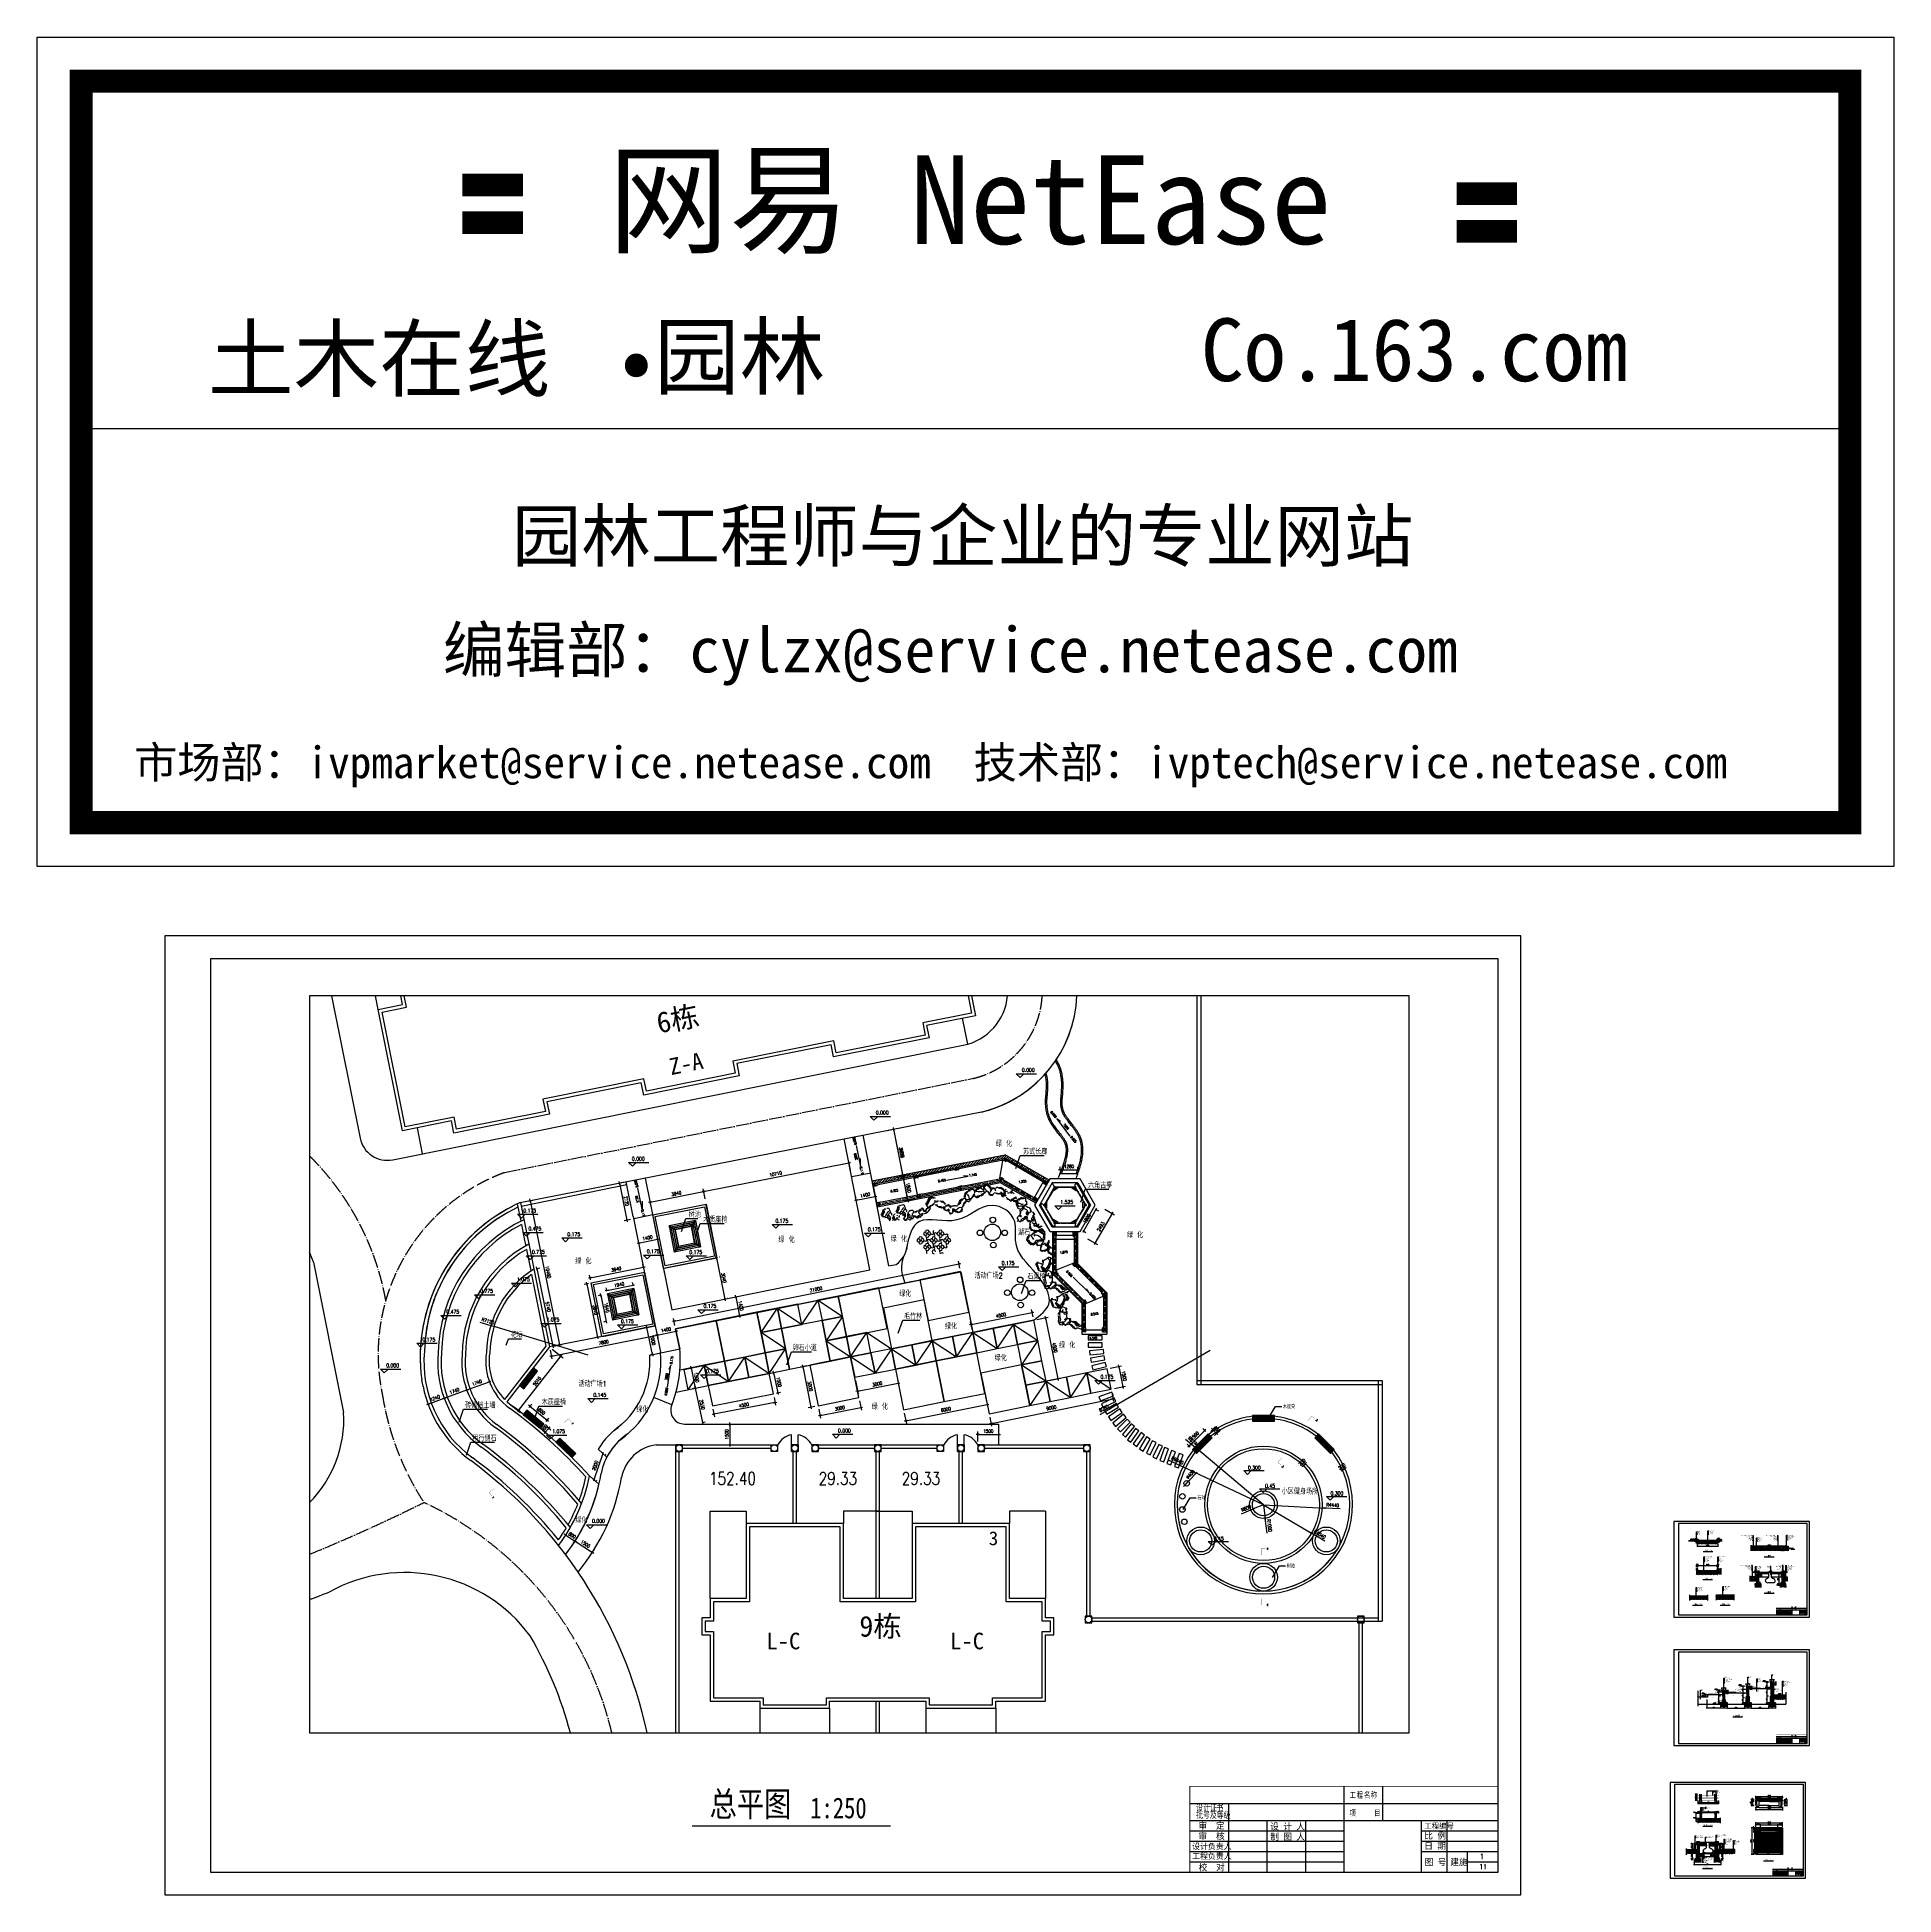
# Model space of a CAD drawing. Extents: x 1035948 to 1665131, y -158296 to 142149.
# Drawn here: x 1080929 to 1215142, y 7889 to 142149 of the extents above; entities that cross this region are included whole.
import ezdxf
from ezdxf.enums import TextEntityAlignment as Align

# ---------------------------------------------------------------- set-up
doc = ezdxf.new("R2010")
doc.units = 0
doc.header["$LTSCALE"] = 200
doc.header["$MEASUREMENT"] = 0
doc.linetypes.add('ACAD_ISO04W100', pattern=[30.5, 24, -3, 0.5, -3])
doc.linetypes.add('DASH', pattern=[0.35, 0.25, -0.1])
doc.layers.get('0').update_dxf_attribs({"linetype": 'CONTINUOUS'})
doc.layers.get('DEFPOINTS').update_dxf_attribs({"linetype": 'CONTINUOUS'})
for name, color, linetype in [('1', 123, 'CONTINUOUS'), ('252', 252, 'CONTINUOUS'), ('5', 5, 'CONTINUOUS'), ('CH1', 7, 'CONTINUOUS'), ('COLUMN', 7, 'CONTINUOUS'), ('DL', 21, 'CONTINUOUS'), ('DOTE', 1, 'CONTINUOUS'), ('ELEV', 7, 'CONTINUOUS'), ('GROUND', 2, 'CONTINUOUS'), ('HATCH', 7, 'CONTINUOUS'), ('LAYER1', 2, 'CONTINUOUS'), ('LAYER5', 5, 'CONTINUOUS'), ('LH', 62, 'CONTINUOUS'), ('LMLK', 123, 'CONTINUOUS'), ('new', 7, 'CONTINUOUS'), ('PUB_DIM', 3, 'CONTINUOUS'), ('PUB_HATCH', 7, 'CONTINUOUS'), ('PUB_TEXT', 7, 'CONTINUOUS'), ('PUB_WALL', 255, 'CONTINUOUS'), ('PUB_WINDW', 7, 'CONTINUOUS'), ('S_WALL', 255, 'CONTINUOUS'), ('SECTION', 2, 'CONTINUOUS'), ('WALL', 7, 'CONTINUOUS'), ('WINDOW', 2, 'CONTINUOUS'), ('WLL1', 7, 'CONTINUOUS'), ('ZUODENG', 2, 'CONTINUOUS'), ('ZXX', 6, 'ACAD_ISO04W100'), ('院子', 140, 'CONTINUOUS')]:
    doc.layers.add(name, color=color, linetype=linetype)
doc.styles.add('163', font='SimSun.ttf', dxfattribs={"width": 0.99})
doc.styles.add('_HZTXT', font='txt.shx', dxfattribs={"width": 0.8, "bigfont": 'hztxt.shx'})
doc.styles.add('_SIMPLEX', font='SIMPLEX.shx', dxfattribs={"width": 0.6})
doc.styles.add('COMP', font='complex', dxfattribs={"bigfont": 'hztxt'})
doc.styles.add('DIM_FONT', font='SIMPLEX.shx', dxfattribs={"width": 0.8})
doc.styles.add('H1', font='SimSun.ttf')
doc.styles.add('HZ', font='simplex.shx', dxfattribs={"bigfont": 'hztxt.shx'})
doc.styles.add('仿宋', font='simfang0.ttf')
doc.dimstyles.new('DIMN10', dxfattribs={"dimscale": 0.1, "dimtxt": 300, "dimasz": 1, "dimexe": 250, "dimexo": 300, "dimgap": 150, "dimtad": 1, "dimdec": 0, "dimzin": 0, "dimdsep": 46, "dimtxsty": 'DIM_FONT', "dimblk": '_DIMX', "dimcen": 0.09, "dimclrt": 7, "dimadec": 0, "dimazin": 0, "dimtfac": 1, "dimtdec": 0, "dimtix": 1, "dimtmove": 2, "dimatfit": 3, "dimldrblk": '_DIMX', "dimfxl": 0, "dimtolj": 1, "dimtzin": 0, "dimarcsym": 0})
doc.dimstyles.new('DIMN15', dxfattribs={"dimscale": 0.15, "dimtxt": 300, "dimasz": 1, "dimexe": 250, "dimexo": 300, "dimgap": 150, "dimtad": 1, "dimdec": 0, "dimdsep": 46, "dimtxsty": 'DIM_FONT', "dimblk": '_DIMX', "dimblk1": 'ARCHTICK', "dimblk2": 'ARCHTICK', "dimcen": 3, "dimdle": 2, "dimclrt": 7, "dimadec": 0, "dimazin": 0, "dimtfac": 1, "dimtdec": 0, "dimtix": 1, "dimtmove": 2, "dimatfit": 3, "dimldrblk": '_DIMX', "dimfxl": 0, "dimtolj": 1, "dimtzin": 0, "dimarcsym": 0})
doc.dimstyles.new('DIMN20', dxfattribs={"dimscale": 0.2, "dimtxt": 300, "dimasz": 1, "dimexe": 250, "dimexo": 300, "dimgap": 150, "dimtad": 1, "dimdec": 0, "dimzin": 0, "dimdsep": 46, "dimtxsty": 'DIM_FONT', "dimblk": '_DIMX', "dimcen": 0.09, "dimclrt": 7, "dimadec": 0, "dimazin": 0, "dimtfac": 1, "dimtdec": 0, "dimtix": 1, "dimtmove": 2, "dimatfit": 3, "dimldrblk": '_DIMX', "dimfxl": 0, "dimtolj": 1, "dimtzin": 0, "dimarcsym": 0})
doc.dimstyles.new('DIMN80', dxfattribs={"dimscale": 0.8, "dimtxt": 300, "dimasz": 1, "dimexe": 250, "dimexo": 300, "dimgap": 150, "dimtad": 1, "dimdec": 0, "dimzin": 0, "dimdsep": 46, "dimtxsty": 'DIM_FONT', "dimblk": '_DIMX', "dimcen": 0.09, "dimclrt": 7, "dimadec": 0, "dimazin": 0, "dimtfac": 1, "dimtdec": 0, "dimtix": 1, "dimtmove": 2, "dimatfit": 3, "dimldrblk": '_DIMX', "dimfxl": 0, "dimtolj": 1, "dimtzin": 0, "dimarcsym": 0})
doc.dimstyles.new('GJ15', dxfattribs={"dimscale": 15, "dimtxt": 3, "dimasz": 1, "dimexe": 2.5, "dimexo": 5, "dimgap": 1, "dimtad": 1, "dimdec": 0, "dimdsep": 46, "dimtxsty": 'DIM_FONT', "dimblk": '_DIMX', "dimblk1": 'ARCHTICK', "dimblk2": 'ARCHTICK', "dimsah": 1, "dimcen": 3, "dimdle": 2, "dimclrt": 7, "dimadec": 0, "dimazin": 0, "dimtfac": 1, "dimtdec": 0, "dimtix": 1, "dimtmove": 2, "dimatfit": 3, "dimldrblk": 'ARCHTICK', "dimfxl": 0, "dimtolj": 1, "dimtzin": 0, "dimarcsym": 0})
doc.dimstyles.new('GJ30', dxfattribs={"dimscale": 30, "dimtxt": 3, "dimasz": 1, "dimexe": 2.5, "dimexo": 5, "dimgap": 1, "dimtad": 1, "dimdec": 0, "dimdsep": 46, "dimtxsty": 'DIM_FONT', "dimblk": '_DIMX', "dimblk1": 'ARCHTICK', "dimblk2": 'ARCHTICK', "dimsah": 1, "dimcen": 3, "dimdle": 2, "dimclrt": 7, "dimadec": 0, "dimazin": 0, "dimtfac": 1, "dimtdec": 0, "dimtix": 1, "dimtmove": 2, "dimatfit": 3, "dimldrblk": 'ARCHTICK', "dimfxl": 0, "dimtolj": 1, "dimtzin": 0, "dimarcsym": 0})
pattern_1 = [(50, (27411.55, -16081.58), (215.178055, -18.82564), [22.5, -247.5]), (355, (27411.55, -16081.58), (-41.6254, 225.65764), [18, -198]), (100.4514, (27429.48, -16083.14), (173.552815, 206.831863), [19.122057, -210.342634]), (46.1842, (27411.55, -16021.58), (320.172315, -49.655704), [33.75, -371.25]), (96.6356, (27438.23, -16025.7), (280.39881, 292.23536), [28.68309, -315.5139]), (351.1842, (27411.55, -16021.58), (280.39858, 292.23558), [27, -297]), (21, (27441.55, -16036.58), (179.072116, -120.785667), [22.5, -247.5]), (326, (27441.55, -16036.58), (72.9946, 217.545014), [18, -198]), (71.4514, (27456.47, -16046.64), (252.06679, 96.75915), [19.122057, -210.342634]), (37.5, (27411.55, -16081.58), (3.6479566, 99.868156), [0, -195.6, 0, -201, 0, -198.75]), (7.5, (27411.55, -16081.58), (78.920861, 118.323514), [0, -114.6, 0, -191.1, 0, -75.75]), (327.5, (27344.65, -16081.58), (160.146731, -6.7664615), [0, -75, 0, -234, 0, -310.5]), (317.5, (27314.65, -16081.58), (174.95585, 30.031495), [0, -97.5, 0, -155.4, 0, -220.5])]
pattern_2 = [(45, (1194170.794, -16386.399), (-8.838835, 8.838835), [])]
pattern_3 = [(45, (1194170.794, -16336.4), (-14.142136, 14.142136), []), (45, (1194184.936, -16336.4), (-14.142136, 14.142136), [10, -5])]
pattern_4 = [(45, (54694.293, -1037.255), (-21.2132034, 21.2132034), [])]
pattern_5 = [(50, (54694.3, -1067.25), (215.178055, -18.82564), [22.5, -247.5]), (355, (54694.3, -1067.25), (-41.6254, 225.65764), [18, -198]), (100.4514, (54712.22, -1068.82), (173.552815, 206.831863), [19.122057, -210.342634]), (46.1842, (54694.3, -1007.25), (320.172315, -49.655704), [33.75, -371.25]), (96.6356, (54720.97, -1011.4), (280.39881, 292.23536), [28.68309, -315.5139]), (351.1842, (54694.3, -1007.25), (280.39858, 292.23558), [27, -297]), (21, (54724.3, -1022.25), (179.072116, -120.785667), [22.5, -247.5]), (326, (54724.3, -1022.25), (72.9946, 217.545014), [18, -198]), (71.4514, (54739.22, -1032.32), (252.06679, 96.75915), [19.122057, -210.342634]), (37.5, (54694.29, -1067.255), (3.6479566, 99.868156), [0, -195.6, 0, -201, 0, -198.75]), (7.5, (54694.29, -1067.25), (78.920861, 118.323514), [0, -114.6, 0, -191.1, 0, -75.75]), (327.5, (54627.39, -1067.255), (160.146731, -6.7664615), [0, -75, 0, -234, 0, -310.5]), (317.5, (54597.39, -1067.25), (174.95585, 30.031495), [0, -97.5, 0, -155.4, 0, -220.5])]
pattern_6 = [(50, (-121309.28, 8015.7), (215.178055, -18.82564), [22.5, -247.5]), (355, (-121309.28, 8015.7), (-41.6254, 225.65764), [18, -198]), (100.4514, (-121291.35, 8014.13), (173.552815, 206.831863), [19.122057, -210.342634]), (46.1842, (-121309.28, 8075.7), (320.172315, -49.655704), [33.75, -371.25]), (96.6356, (-121282.6, 8071.56), (280.39881, 292.23536), [28.68309, -315.5139]), (351.1842, (-121309.28, 8075.7), (280.39858, 292.23558), [27, -297]), (21, (-121279.28, 8060.7), (179.072116, -120.785667), [22.5, -247.5]), (326, (-121279.28, 8060.7), (72.9946, 217.545014), [18, -198]), (71.4514, (-121264.36, 8050.63), (252.06679, 96.75915), [19.122057, -210.342634]), (37.5, (-121309.28, 8015.7), (3.6479566, 99.868156), [0, -195.6, 0, -201, 0, -198.75]), (7.5, (-121309.28, 8015.7), (78.920861, 118.3235136), [0, -114.6, 0, -191.1, 0, -75.75]), (327.5, (-121376.18, 8015.7), (160.146731, -6.7664615), [0, -75, 0, -234, 0, -310.5]), (317.5, (-121406.18, 8015.7), (174.955851, 30.031495), [0, -97.5, 0, -155.4, 0, -220.5])]

# ---------------------------------------------------------------- blocks, each defined once
blk = doc.blocks.new('_DIMX')
blk.add_line((-150, 0), (150, 0))
at = {"const_width": 50}
blk.add_lwpolyline([(-70, -70), (70, 70)], dxfattribs=at)
blk = doc.blocks.new('*D763')
at = {"layer": 'DEFPOINTS', "color": 0}
for p in [(1202371, 31513), (1202471, 31699), (1202471, 31513)]:
    blk.add_point(p, dxfattribs=at)
at = {"layer": 'PUB_DIM', "color": 0, "lineweight": -2}
for p, q in [((1202370, 31699), (1202370, 31699)), ((1202371, 31573), (1202371, 31749)), ((1202371, 31699), (1202471, 31699)), ((1202471, 31573), (1202471, 31749)), ((1202471, 31699), (1202471, 31699))]:
    blk.add_line(p, q, dxfattribs=at)
at = {"layer": 'PUB_DIM', "color": 0, "lineweight": -2, "xscale": 0.2, "yscale": 0.2, "zscale": 0.2}
blk.add_blockref('_DIMX', (1202371, 31699), dxfattribs=at)
at = {"layer": 'PUB_DIM', "color": 0, "lineweight": -2, "xscale": 0.2, "yscale": 0.2, "zscale": 0.2, "rotation": 180}
blk.add_blockref('_DIMX', (1202471, 31699), dxfattribs=at)
at = {"layer": 'PUB_DIM', "color": 7, "insert": (1202421, 31759), "char_height": 60, "attachment_point": 5, "style": 'HZ'}
blk.add_mtext('\\A1;100', dxfattribs=at)
blk = doc.blocks.new('*D762')
at = {"layer": 'DEFPOINTS', "color": 0}
for p in [(1200971, 31573), (1202371, 31699), (1202371, 31573)]:
    blk.add_point(p, dxfattribs=at)
at = {"layer": 'PUB_DIM', "color": 0, "lineweight": -2}
for p, q in [((1200971, 31633), (1200971, 31749)), ((1200971, 31699), (1202370, 31699)), ((1202371, 31633), (1202371, 31749))]:
    blk.add_line(p, q, dxfattribs=at)
at = {"layer": 'PUB_DIM', "color": 0, "lineweight": -2, "xscale": 0.2, "yscale": 0.2, "zscale": 0.2, "rotation": 180}
blk.add_blockref('_DIMX', (1200971, 31699), dxfattribs=at)
at = {"layer": 'PUB_DIM', "color": 0, "lineweight": -2, "xscale": 0.2, "yscale": 0.2, "zscale": 0.2}
blk.add_blockref('_DIMX', (1202371, 31699), dxfattribs=at)
at = {"layer": 'PUB_DIM', "color": 7, "insert": (1201671, 31759), "char_height": 60, "attachment_point": 5, "style": 'HZ'}
blk.add_mtext('\\A1;1400', dxfattribs=at)
blk = doc.blocks.new('*D761')
at = {"layer": 'DEFPOINTS', "color": 0}
for p in [(1200871, 31699), (1200871, 31513), (1200971, 31513)]:
    blk.add_point(p, dxfattribs=at)
at = {"layer": 'PUB_DIM', "color": 0, "lineweight": -2}
for p, q in [((1200870, 31699), (1200870, 31699)), ((1200871, 31573), (1200871, 31749)), ((1200971, 31699), (1200871, 31699)), ((1200971, 31573), (1200971, 31749)), ((1200971, 31699), (1200971, 31699))]:
    blk.add_line(p, q, dxfattribs=at)
at = {"layer": 'PUB_DIM', "color": 0, "lineweight": -2, "xscale": 0.2, "yscale": 0.2, "zscale": 0.2}
for p, rotation in [((1200871, 31699), 359.999999999283), ((1200971, 31699), 179.999999999283)]:
    blk.add_blockref('_DIMX', p, dxfattribs=dict(at, rotation=rotation))
at = {"layer": 'PUB_DIM', "color": 7, "insert": (1200921, 31759), "char_height": 60, "attachment_point": 5, "style": 'HZ'}
blk.add_mtext('\\A1;100', dxfattribs=at)
blk = doc.blocks.new('*D686')
at = {"layer": 'DEFPOINTS', "color": 0}
for p in [(1200862, 13327), (1200969, 13417), (1200969, 13327)]:
    blk.add_point(p, dxfattribs=at)
at = {"layer": 'PUB_DIM', "color": 0, "lineweight": -2}
for p, q in [((1200939, 13417), (1200837, 13417)), ((1200939, 13327), (1200837, 13327)), ((1200862, 13417), (1200862, 13327))]:
    blk.add_line(p, q, dxfattribs=at)
at = {"layer": 'PUB_DIM', "color": 0, "lineweight": -2, "xscale": 0.1, "yscale": 0.1, "zscale": 0.1}
for p, rotation in [((1200862, 13417), 90.00000000166753), ((1200862, 13327), 270.0000000016675)]:
    blk.add_blockref('_DIMX', p, dxfattribs=dict(at, rotation=rotation))
at = {"layer": 'PUB_DIM', "color": 7, "insert": (1200832, 13372), "char_height": 30, "attachment_point": 5, "rotation": 90, "style": 'HZ'}
blk.add_mtext('\\A1;90', dxfattribs=at)
blk = doc.blocks.new('*D685')
at = {"layer": 'DEFPOINTS', "color": 0}
for p in [(1200862, 13767), (1201131, 13767), (1201131, 13417)]:
    blk.add_point(p, dxfattribs=at)
at = {"layer": 'PUB_DIM', "color": 0, "lineweight": -2}
for p, q in [((1201101, 13767), (1200837, 13767)), ((1200862, 13417), (1200862, 13767)), ((1201101, 13417), (1200837, 13417))]:
    blk.add_line(p, q, dxfattribs=at)
at = {"layer": 'PUB_DIM', "color": 0, "lineweight": -2, "xscale": 0.1, "yscale": 0.1, "zscale": 0.1}
for p, rotation in [((1200862, 13767), 90), ((1200862, 13417), 270)]:
    blk.add_blockref('_DIMX', p, dxfattribs=dict(at, rotation=rotation))
at = {"layer": 'PUB_DIM', "color": 7, "insert": (1200832, 13592), "char_height": 30, "attachment_point": 5, "rotation": 90, "style": 'HZ'}
blk.add_mtext('\\A1;350', dxfattribs=at)
blk = doc.blocks.new('*D684')
at = {"layer": 'DEFPOINTS', "color": 0}
for p in [(1200724, 11160), (1200570, 10520), (1200724, 10520)]:
    blk.add_point(p, dxfattribs=at)
at = {"layer": 'PUB_DIM', "color": 0, "lineweight": -2}
for p, q in [((1200664, 11160), (1200520, 11160)), ((1200570, 11160), (1200570, 10520)), ((1200664, 10520), (1200520, 10520))]:
    blk.add_line(p, q, dxfattribs=at)
at = {"layer": 'PUB_DIM', "color": 0, "lineweight": -2, "xscale": 0.2, "yscale": 0.2, "zscale": 0.2}
for p, rotation in [((1200570, 11160), 90), ((1200570, 10520), 270)]:
    blk.add_blockref('_DIMX', p, dxfattribs=dict(at, rotation=rotation))
at = {"layer": 'PUB_DIM', "color": 7, "insert": (1200510, 10729), "char_height": 60, "attachment_point": 5, "rotation": 90, "style": 'HZ'}
blk.add_mtext('\\A1;640', dxfattribs=at)
blk = doc.blocks.new('*D683')
at = {"layer": 'DEFPOINTS', "color": 0}
for p in [(1200570, 10420), (1200695, 10520), (1200695, 10420)]:
    blk.add_point(p, dxfattribs=at)
at = {"layer": 'PUB_DIM', "color": 0, "lineweight": -2}
for p, q in [((1200635, 10520), (1200520, 10520)), ((1200635, 10420), (1200520, 10420)), ((1200570, 10520), (1200570, 10521)), ((1200570, 10520), (1200570, 10420)), ((1200570, 10420), (1200570, 10420))]:
    blk.add_line(p, q, dxfattribs=at)
at = {"layer": 'PUB_DIM', "color": 0, "lineweight": -2, "xscale": 0.2, "yscale": 0.2, "zscale": 0.2}
for p, rotation in [((1200570, 10520), 270.0000000016675), ((1200570, 10420), 90.00000000166753)]:
    blk.add_blockref('_DIMX', p, dxfattribs=dict(at, rotation=rotation))
at = {"layer": 'PUB_DIM', "color": 7, "insert": (1200510, 10470), "char_height": 60, "attachment_point": 5, "rotation": 90, "style": 'HZ'}
blk.add_mtext('\\A1;100', dxfattribs=at)
blk = doc.blocks.new('*D682')
at = {"layer": 'DEFPOINTS', "color": 0}
for p in [(1200570, 11560), (1200615, 11595), (1200615, 11560)]:
    blk.add_point(p, dxfattribs=at)
at = {"layer": 'PUB_DIM', "color": 0, "lineweight": -2}
for p, q in [((1200555, 11595), (1200520, 11595)), ((1200555, 11560), (1200520, 11560)), ((1200570, 11595), (1200570, 11596)), ((1200570, 11595), (1200570, 11560)), ((1200570, 11560), (1200570, 11560))]:
    blk.add_line(p, q, dxfattribs=at)
at = {"layer": 'PUB_DIM', "color": 0, "lineweight": -2, "xscale": 0.2, "yscale": 0.2, "zscale": 0.2}
for p, rotation in [((1200570, 11595), 270), ((1200570, 11560), 90)]:
    blk.add_blockref('_DIMX', p, dxfattribs=dict(at, rotation=rotation))
at = {"layer": 'PUB_DIM', "color": 7, "insert": (1200510, 11578), "char_height": 60, "attachment_point": 5, "rotation": 90, "style": 'HZ'}
blk.add_mtext('\\A1;35', dxfattribs=at)
blk = doc.blocks.new('*D681')
at = {"layer": 'DEFPOINTS', "color": 0}
for p in [(1200570, 11160), (1200615, 11560), (1200615, 11160)]:
    blk.add_point(p, dxfattribs=at)
at = {"layer": 'PUB_DIM', "color": 0, "lineweight": -2}
for p, q in [((1200555, 11560), (1200520, 11560)), ((1200555, 11160), (1200520, 11160)), ((1200570, 11560), (1200570, 11160))]:
    blk.add_line(p, q, dxfattribs=at)
at = {"layer": 'PUB_DIM', "color": 0, "lineweight": -2, "xscale": 0.2, "yscale": 0.2, "zscale": 0.2}
for p, rotation in [((1200570, 11560), 90), ((1200570, 11160), 270)]:
    blk.add_blockref('_DIMX', p, dxfattribs=dict(at, rotation=rotation))
at = {"layer": 'PUB_DIM', "color": 7, "insert": (1200510, 11360), "char_height": 60, "attachment_point": 5, "rotation": 90, "style": 'HZ'}
blk.add_mtext('\\A1;400', dxfattribs=at)
blk = doc.blocks.new('*D680')
at = {"layer": 'DEFPOINTS', "color": 0}
for p in [(1200947, 11605), (1200977, 11651), (1200977, 11605)]:
    blk.add_point(p, dxfattribs=at)
at = {"layer": 'PUB_DIM', "color": 0, "lineweight": -2}
for p, q in [((1200946, 11651), (1200946, 11651)), ((1200947, 11665), (1200947, 11701)), ((1200947, 11651), (1200977, 11651)), ((1200977, 11665), (1200977, 11701)), ((1200977, 11651), (1200977, 11651))]:
    blk.add_line(p, q, dxfattribs=at)
at = {"layer": 'PUB_DIM', "color": 0, "lineweight": -2, "xscale": 0.2, "yscale": 0.2, "zscale": 0.2}
blk.add_blockref('_DIMX', (1200947, 11651), dxfattribs=at)
at = {"layer": 'PUB_DIM', "color": 0, "lineweight": -2, "xscale": 0.2, "yscale": 0.2, "zscale": 0.2, "rotation": 180}
blk.add_blockref('_DIMX', (1200977, 11651), dxfattribs=at)
at = {"layer": 'PUB_DIM', "color": 7, "insert": (1200909, 11711), "char_height": 60, "attachment_point": 5, "style": 'HZ'}
blk.add_mtext('\\A1;30', dxfattribs=at)
blk = doc.blocks.new('*D679')
at = {"layer": 'DEFPOINTS', "color": 0}
for p in [(1200977, 11605), (1201097, 11651), (1201097, 11605)]:
    blk.add_point(p, dxfattribs=at)
at = {"layer": 'PUB_DIM', "color": 0, "lineweight": -2}
for p, q in [((1200976, 11651), (1200976, 11651)), ((1200977, 11665), (1200977, 11701)), ((1200977, 11651), (1201097, 11651)), ((1201097, 11665), (1201097, 11701)), ((1201097, 11651), (1201097, 11651))]:
    blk.add_line(p, q, dxfattribs=at)
at = {"layer": 'PUB_DIM', "color": 0, "lineweight": -2, "xscale": 0.2, "yscale": 0.2, "zscale": 0.2}
blk.add_blockref('_DIMX', (1200977, 11651), dxfattribs=at)
at = {"layer": 'PUB_DIM', "color": 0, "lineweight": -2, "xscale": 0.2, "yscale": 0.2, "zscale": 0.2, "rotation": 180}
blk.add_blockref('_DIMX', (1201097, 11651), dxfattribs=at)
at = {"layer": 'PUB_DIM', "color": 7, "insert": (1201037, 11711), "char_height": 60, "attachment_point": 5, "style": 'HZ'}
blk.add_mtext('\\A1;120', dxfattribs=at)
blk = doc.blocks.new('*D678')
at = {"layer": 'DEFPOINTS', "color": 0}
for p in [(1200947, 11605), (1200977, 11651), (1200977, 11605)]:
    blk.add_point(p, dxfattribs=at)
at = {"layer": 'PUB_DIM', "color": 0, "lineweight": -2}
for p, q in [((1200946, 11651), (1200946, 11651)), ((1200947, 11665), (1200947, 11701)), ((1200947, 11651), (1200977, 11651)), ((1200977, 11665), (1200977, 11701)), ((1200977, 11651), (1200977, 11651))]:
    blk.add_line(p, q, dxfattribs=at)
at = {"layer": 'PUB_DIM', "color": 0, "lineweight": -2, "xscale": 0.2, "yscale": 0.2, "zscale": 0.2}
blk.add_blockref('_DIMX', (1200947, 11651), dxfattribs=at)
at = {"layer": 'PUB_DIM', "color": 0, "lineweight": -2, "xscale": 0.2, "yscale": 0.2, "zscale": 0.2, "rotation": 180}
blk.add_blockref('_DIMX', (1200977, 11651), dxfattribs=at)
at = {"layer": 'PUB_DIM', "color": 7, "insert": (1200909, 11711), "char_height": 60, "attachment_point": 5, "style": 'HZ'}
blk.add_mtext('\\A1;30', dxfattribs=at)
blk = doc.blocks.new('*D677')
at = {"layer": 'DEFPOINTS', "color": 0}
for p in [(1200977, 11605), (1201097, 11651), (1201097, 11605)]:
    blk.add_point(p, dxfattribs=at)
at = {"layer": 'PUB_DIM', "color": 0, "lineweight": -2}
for p, q in [((1200976, 11651), (1200976, 11651)), ((1200977, 11665), (1200977, 11701)), ((1200977, 11651), (1201097, 11651)), ((1201097, 11665), (1201097, 11701)), ((1201097, 11651), (1201097, 11651))]:
    blk.add_line(p, q, dxfattribs=at)
at = {"layer": 'PUB_DIM', "color": 0, "lineweight": -2, "xscale": 0.2, "yscale": 0.2, "zscale": 0.2}
blk.add_blockref('_DIMX', (1200977, 11651), dxfattribs=at)
at = {"layer": 'PUB_DIM', "color": 0, "lineweight": -2, "xscale": 0.2, "yscale": 0.2, "zscale": 0.2, "rotation": 180}
blk.add_blockref('_DIMX', (1201097, 11651), dxfattribs=at)
at = {"layer": 'PUB_DIM', "color": 7, "insert": (1201037, 11711), "char_height": 60, "attachment_point": 5, "style": 'HZ'}
blk.add_mtext('\\A1;120', dxfattribs=at)
blk = doc.blocks.new('*D676')
at = {"layer": 'DEFPOINTS', "color": 0}
for p in [(1201097, 10420), (1201177, 10420), (1201177, 10279)]:
    blk.add_point(p, dxfattribs=at)
at = {"layer": 'PUB_DIM', "color": 0, "lineweight": -2}
for p, q in [((1201097, 10360), (1201097, 10229)), ((1201097, 10279), (1201176, 10279)), ((1201177, 10360), (1201177, 10229))]:
    blk.add_line(p, q, dxfattribs=at)
at = {"layer": 'PUB_DIM', "color": 0, "lineweight": -2, "xscale": 0.2, "yscale": 0.2, "zscale": 0.2}
for p, rotation in [((1201097, 10279), 180.0000000016675), ((1201177, 10279), 1.667526652835144e-09)]:
    blk.add_blockref('_DIMX', p, dxfattribs=dict(at, rotation=rotation))
at = {"layer": 'PUB_DIM', "color": 7, "insert": (1201146, 10370), "char_height": 60, "attachment_point": 5, "rotation": 0, "style": 'HZ'}
blk.add_mtext('\\A1;80', dxfattribs=at)
blk = doc.blocks.new('*D675')
at = {"layer": 'DEFPOINTS', "color": 0}
for p in [(1200857, 10420), (1201097, 10420), (1201097, 10279)]:
    blk.add_point(p, dxfattribs=at)
at = {"layer": 'PUB_DIM', "color": 0, "lineweight": -2}
for p, q in [((1200857, 10360), (1200857, 10229)), ((1200857, 10279), (1201096, 10279)), ((1201097, 10360), (1201097, 10229))]:
    blk.add_line(p, q, dxfattribs=at)
at = {"layer": 'PUB_DIM', "color": 0, "lineweight": -2, "xscale": 0.2, "yscale": 0.2, "zscale": 0.2}
for p, rotation in [((1200857, 10279), 180.0000000016675), ((1201097, 10279), 1.667526652835144e-09)]:
    blk.add_blockref('_DIMX', p, dxfattribs=dict(at, rotation=rotation))
at = {"layer": 'PUB_DIM', "color": 7, "insert": (1200977, 10339), "char_height": 60, "attachment_point": 5, "rotation": 0, "style": 'HZ'}
blk.add_mtext('\\A1;240', dxfattribs=at)
blk = doc.blocks.new('*D674')
at = {"layer": 'DEFPOINTS', "color": 0}
for p in [(1200777, 10420), (1200857, 10420), (1200857, 10279)]:
    blk.add_point(p, dxfattribs=at)
at = {"layer": 'PUB_DIM', "color": 0, "lineweight": -2}
for p, q in [((1200777, 10360), (1200777, 10229)), ((1200777, 10279), (1200856, 10279)), ((1200857, 10360), (1200857, 10229))]:
    blk.add_line(p, q, dxfattribs=at)
at = {"layer": 'PUB_DIM', "color": 0, "lineweight": -2, "xscale": 0.2, "yscale": 0.2, "zscale": 0.2}
for p, rotation in [((1200777, 10279), 180.0000000016675), ((1200857, 10279), 1.667526652835144e-09)]:
    blk.add_blockref('_DIMX', p, dxfattribs=dict(at, rotation=rotation))
at = {"layer": 'PUB_DIM', "color": 7, "insert": (1200809, 10370), "char_height": 60, "attachment_point": 5, "rotation": 0, "style": 'HZ'}
blk.add_mtext('\\A1;80', dxfattribs=at)
blk = doc.blocks.new('_ARCHTICK')
at = {"color": 0, "linetype": 'ByBlock', "const_width": 0.15}
blk.add_lwpolyline([(-0.5, -0.5), (0.5, 0.5)], dxfattribs=at)
blk = doc.blocks.new('*D673')
at = {"layer": 'DEFPOINTS', "color": 0}
for p in [(1200697, 10482), (1202637, 10482), (1202637, 10075)]:
    blk.add_point(p, dxfattribs=at)
at = {"layer": 'PUB_DIM', "color": 0, "lineweight": -2}
for p, q in [((1200667, 10075), (1202667, 10075)), ((1200697, 10422), (1200697, 10038)), ((1202637, 10422), (1202637, 10038))]:
    blk.add_line(p, q, dxfattribs=at)
at = {"layer": 'PUB_DIM', "color": 0, "lineweight": -2, "xscale": 15, "yscale": 15, "zscale": 15, "rotation": 180}
blk.add_blockref('_ARCHTICK', (1200697, 10075), dxfattribs=at)
at = {"layer": 'PUB_DIM', "color": 0, "lineweight": -2, "xscale": 15, "yscale": 15, "zscale": 15}
blk.add_blockref('_ARCHTICK', (1202637, 10075), dxfattribs=at)
at = {"layer": 'PUB_DIM', "color": 7, "insert": (1201667, 10113), "char_height": 45, "attachment_point": 5, "style": 'DIM_FONT'}
blk.add_mtext('\\A1;1940', dxfattribs=at)
blk = doc.blocks.new('*D672')
at = {"layer": 'DEFPOINTS', "color": 0}
for p in [(1202357, 11651), (1202357, 11605), (1202387, 11605)]:
    blk.add_point(p, dxfattribs=at)
at = {"layer": 'PUB_DIM', "color": 0, "lineweight": -2}
for p, q in [((1202356, 11651), (1202356, 11651)), ((1202357, 11665), (1202357, 11701)), ((1202387, 11651), (1202357, 11651)), ((1202387, 11665), (1202387, 11701)), ((1202387, 11651), (1202387, 11651))]:
    blk.add_line(p, q, dxfattribs=at)
at = {"layer": 'PUB_DIM', "color": 0, "lineweight": -2, "xscale": 0.2, "yscale": 0.2, "zscale": 0.2}
for p, rotation in [((1202357, 11651), 3.335053305670289e-09), ((1202387, 11651), 180.0000000033351)]:
    blk.add_blockref('_DIMX', p, dxfattribs=dict(at, rotation=rotation))
at = {"layer": 'PUB_DIM', "color": 7, "insert": (1202424, 11711), "char_height": 60, "attachment_point": 5, "rotation": 0, "style": 'HZ'}
blk.add_mtext('\\A1;30', dxfattribs=at)
blk = doc.blocks.new('*D671')
at = {"layer": 'DEFPOINTS', "color": 0}
for p in [(1202237, 11651), (1202237, 11605), (1202357, 11605)]:
    blk.add_point(p, dxfattribs=at)
at = {"layer": 'PUB_DIM', "color": 0, "lineweight": -2}
for p, q in [((1202236, 11651), (1202236, 11651)), ((1202237, 11665), (1202237, 11701)), ((1202357, 11651), (1202237, 11651)), ((1202357, 11665), (1202357, 11701)), ((1202357, 11651), (1202357, 11651))]:
    blk.add_line(p, q, dxfattribs=at)
at = {"layer": 'PUB_DIM', "color": 0, "lineweight": -2, "xscale": 0.2, "yscale": 0.2, "zscale": 0.2}
for p, rotation in [((1202237, 11651), 3.335053305670289e-09), ((1202357, 11651), 180.0000000033351)]:
    blk.add_blockref('_DIMX', p, dxfattribs=dict(at, rotation=rotation))
at = {"layer": 'PUB_DIM', "color": 7, "insert": (1202297, 11711), "char_height": 60, "attachment_point": 5, "rotation": 0, "style": 'HZ'}
blk.add_mtext('\\A1;120', dxfattribs=at)
blk = doc.blocks.new('*D670')
at = {"layer": 'DEFPOINTS', "color": 0}
for p in [(1202719, 11595), (1202719, 11560), (1202763, 11560)]:
    blk.add_point(p, dxfattribs=at)
at = {"layer": 'PUB_DIM', "color": 0, "lineweight": -2}
for p, q in [((1202763, 11595), (1202763, 11596)), ((1202763, 11595), (1202763, 11560)), ((1202763, 11560), (1202763, 11560)), ((1202779, 11595), (1202813, 11595)), ((1202779, 11560), (1202813, 11560))]:
    blk.add_line(p, q, dxfattribs=at)
at = {"layer": 'PUB_DIM', "color": 0, "lineweight": -2, "xscale": 0.2, "yscale": 0.2, "zscale": 0.2}
for p, rotation in [((1202763, 11595), 270), ((1202763, 11560), 90)]:
    blk.add_blockref('_DIMX', p, dxfattribs=dict(at, rotation=rotation))
at = {"layer": 'PUB_DIM', "color": 7, "insert": (1202703, 11578), "char_height": 60, "attachment_point": 5, "rotation": 90, "style": 'HZ'}
blk.add_mtext('\\A1;35', dxfattribs=at)
blk = doc.blocks.new('*D669')
at = {"layer": 'DEFPOINTS', "color": 0}
for p in [(1202719, 11560), (1202719, 11160), (1202763, 11160)]:
    blk.add_point(p, dxfattribs=at)
at = {"layer": 'PUB_DIM', "color": 0, "lineweight": -2}
for p, q in [((1202763, 11560), (1202763, 11160)), ((1202779, 11560), (1202813, 11560)), ((1202779, 11160), (1202813, 11160))]:
    blk.add_line(p, q, dxfattribs=at)
at = {"layer": 'PUB_DIM', "color": 0, "lineweight": -2, "xscale": 0.2, "yscale": 0.2, "zscale": 0.2}
for p, rotation in [((1202763, 11560), 90), ((1202763, 11160), 270)]:
    blk.add_blockref('_DIMX', p, dxfattribs=dict(at, rotation=rotation))
at = {"layer": 'PUB_DIM', "color": 7, "insert": (1202703, 11360), "char_height": 60, "attachment_point": 5, "rotation": 90, "style": 'HZ'}
blk.add_mtext('\\A1;400', dxfattribs=at)
blk = doc.blocks.new('*D668')
at = {"layer": 'DEFPOINTS', "color": 0}
for p in [(1202157, 10420), (1202157, 10279), (1202237, 10420)]:
    blk.add_point(p, dxfattribs=at)
at = {"layer": 'PUB_DIM', "color": 0, "lineweight": -2}
for p, q in [((1202157, 10360), (1202157, 10229)), ((1202236, 10279), (1202157, 10279)), ((1202237, 10360), (1202237, 10229))]:
    blk.add_line(p, q, dxfattribs=at)
at = {"layer": 'PUB_DIM', "color": 0, "lineweight": -2, "xscale": 0.2, "yscale": 0.2, "zscale": 0.2}
for p, rotation in [((1202157, 10279), 180.0000000016675), ((1202237, 10279), 1.667526652835144e-09)]:
    blk.add_blockref('_DIMX', p, dxfattribs=dict(at, rotation=rotation))
at = {"layer": 'PUB_DIM', "color": 7, "insert": (1202188, 10370), "char_height": 60, "attachment_point": 5, "rotation": 0, "style": 'HZ'}
blk.add_mtext('\\A1;80', dxfattribs=at)
blk = doc.blocks.new('*D667')
at = {"layer": 'DEFPOINTS', "color": 0}
for p in [(1202237, 10420), (1202237, 10279), (1202477, 10420)]:
    blk.add_point(p, dxfattribs=at)
at = {"layer": 'PUB_DIM', "color": 0, "lineweight": -2}
for p, q in [((1202237, 10360), (1202237, 10229)), ((1202476, 10279), (1202237, 10279)), ((1202477, 10360), (1202477, 10229))]:
    blk.add_line(p, q, dxfattribs=at)
at = {"layer": 'PUB_DIM', "color": 0, "lineweight": -2, "xscale": 0.2, "yscale": 0.2, "zscale": 0.2}
for p, rotation in [((1202237, 10279), 180.0000000016675), ((1202477, 10279), 1.667526652835144e-09)]:
    blk.add_blockref('_DIMX', p, dxfattribs=dict(at, rotation=rotation))
at = {"layer": 'PUB_DIM', "color": 7, "insert": (1202357, 10339), "char_height": 60, "attachment_point": 5, "rotation": 0, "style": 'HZ'}
blk.add_mtext('\\A1;240', dxfattribs=at)
blk = doc.blocks.new('*D666')
at = {"layer": 'DEFPOINTS', "color": 0}
for p in [(1202477, 10420), (1202477, 10279), (1202557, 10420)]:
    blk.add_point(p, dxfattribs=at)
at = {"layer": 'PUB_DIM', "color": 0, "lineweight": -2}
for p, q in [((1202477, 10360), (1202477, 10229)), ((1202556, 10279), (1202477, 10279)), ((1202557, 10360), (1202557, 10229))]:
    blk.add_line(p, q, dxfattribs=at)
at = {"layer": 'PUB_DIM', "color": 0, "lineweight": -2, "xscale": 0.2, "yscale": 0.2, "zscale": 0.2}
for p, rotation in [((1202477, 10279), 180.0000000016675), ((1202557, 10279), 1.667526652835144e-09)]:
    blk.add_blockref('_DIMX', p, dxfattribs=dict(at, rotation=rotation))
at = {"layer": 'PUB_DIM', "color": 7, "insert": (1202524, 10370), "char_height": 60, "attachment_point": 5, "rotation": 0, "style": 'HZ'}
blk.add_mtext('\\A1;80', dxfattribs=at)
blk = doc.blocks.new('*D665')
at = {"layer": 'DEFPOINTS', "color": 0}
for p in [(1202639, 10520), (1202639, 10420), (1202763, 10420)]:
    blk.add_point(p, dxfattribs=at)
at = {"layer": 'PUB_DIM', "color": 0, "lineweight": -2}
for p, q in [((1202699, 10520), (1202813, 10520)), ((1202699, 10420), (1202813, 10420)), ((1202763, 10520), (1202763, 10521)), ((1202763, 10520), (1202763, 10420)), ((1202763, 10420), (1202763, 10420))]:
    blk.add_line(p, q, dxfattribs=at)
at = {"layer": 'PUB_DIM', "color": 0, "lineweight": -2, "xscale": 0.2, "yscale": 0.2, "zscale": 0.2}
for p, rotation in [((1202763, 10520), 270.0000000016675), ((1202763, 10420), 90.00000000166753)]:
    blk.add_blockref('_DIMX', p, dxfattribs=dict(at, rotation=rotation))
at = {"layer": 'PUB_DIM', "color": 7, "insert": (1202703, 10470), "char_height": 60, "attachment_point": 5, "rotation": 90, "style": 'HZ'}
blk.add_mtext('\\A1;100', dxfattribs=at)
blk = doc.blocks.new('*D664')
at = {"layer": 'DEFPOINTS', "color": 0}
for p in [(1202763, 11160), (1202763, 10520), (1202763, 10520)]:
    blk.add_point(p, dxfattribs=at)
at = {"layer": 'PUB_DIM', "color": 0, "lineweight": -2}
for p, q in [((1202763, 11160), (1202763, 10520)), ((1202823, 11160), (1202813, 11160)), ((1202823, 10520), (1202813, 10520))]:
    blk.add_line(p, q, dxfattribs=at)
at = {"layer": 'PUB_DIM', "color": 0, "lineweight": -2, "xscale": 0.2, "yscale": 0.2, "zscale": 0.2}
for p, rotation in [((1202763, 11160), 90.00000000166753), ((1202763, 10520), 270.0000000016675)]:
    blk.add_blockref('_DIMX', p, dxfattribs=dict(at, rotation=rotation))
at = {"layer": 'PUB_DIM', "color": 7, "insert": (1202703, 10733), "char_height": 60, "attachment_point": 5, "rotation": 90, "style": 'HZ'}
blk.add_mtext('\\A1;640', dxfattribs=at)
blk = doc.blocks.new('*D663')
at = {"layer": 'DEFPOINTS', "color": 0}
for p in [(1206023, 11064), (1206023, 11054), (1206077, 11064)]:
    blk.add_point(p, dxfattribs=at)
at = {"layer": 'PUB_DIM', "color": 0, "lineweight": -2}
for p, q in [((1206077, 11064), (1206077, 11064)), ((1206077, 11054), (1206077, 11064)), ((1206077, 11053), (1206077, 11053)), ((1206083, 11064), (1206127, 11064)), ((1206083, 11054), (1206127, 11054))]:
    blk.add_line(p, q, dxfattribs=at)
at = {"layer": 'PUB_DIM', "color": 0, "lineweight": -2, "xscale": 0.2, "yscale": 0.2, "zscale": 0.2}
for p, rotation in [((1206077, 11064), 270), ((1206077, 11054), 90)]:
    blk.add_blockref('_DIMX', p, dxfattribs=dict(at, rotation=rotation))
at = {"layer": 'PUB_DIM', "color": 7, "insert": (1206165, 11059), "char_height": 60, "attachment_point": 5, "rotation": 90, "style": 'HZ'}
blk.add_mtext('\\A1;10', dxfattribs=at)
blk = doc.blocks.new('*D662')
at = {"layer": 'DEFPOINTS', "color": 0}
for p in [(1206023, 10944), (1206023, 10934), (1206077, 10944)]:
    blk.add_point(p, dxfattribs=at)
at = {"layer": 'PUB_DIM', "color": 0, "lineweight": -2}
for p, q in [((1206077, 10944), (1206077, 10944)), ((1206077, 10934), (1206077, 10944)), ((1206077, 10933), (1206077, 10933)), ((1206083, 10944), (1206127, 10944)), ((1206083, 10934), (1206127, 10934))]:
    blk.add_line(p, q, dxfattribs=at)
at = {"layer": 'PUB_DIM', "color": 0, "lineweight": -2, "xscale": 0.2, "yscale": 0.2, "zscale": 0.2}
for p, rotation in [((1206077, 10944), 270), ((1206077, 10934), 90)]:
    blk.add_blockref('_DIMX', p, dxfattribs=dict(at, rotation=rotation))
at = {"layer": 'PUB_DIM', "color": 7, "insert": (1206158, 10939), "char_height": 60, "attachment_point": 5, "rotation": 90, "style": 'HZ'}
blk.add_mtext('\\A1;10', dxfattribs=at)
blk = doc.blocks.new('*D661')
at = {"layer": 'DEFPOINTS', "color": 0}
for p in [(1206023, 10934), (1206023, 10824), (1206077, 10934)]:
    blk.add_point(p, dxfattribs=at)
at = {"layer": 'PUB_DIM', "color": 0, "lineweight": -2}
for p, q in [((1206077, 10934), (1206077, 10934)), ((1206077, 10824), (1206077, 10934)), ((1206077, 10823), (1206077, 10823)), ((1206083, 10934), (1206127, 10934)), ((1206083, 10824), (1206127, 10824))]:
    blk.add_line(p, q, dxfattribs=at)
at = {"layer": 'PUB_DIM', "color": 0, "lineweight": -2, "xscale": 0.2, "yscale": 0.2, "zscale": 0.2}
for p, rotation in [((1206077, 10934), 270), ((1206077, 10824), 90)]:
    blk.add_blockref('_DIMX', p, dxfattribs=dict(at, rotation=rotation))
at = {"layer": 'PUB_DIM', "color": 7, "insert": (1206017, 10879), "char_height": 60, "attachment_point": 5, "rotation": 90, "style": 'HZ'}
blk.add_mtext('\\A1;110', dxfattribs=at)
blk = doc.blocks.new('*D660')
at = {"layer": 'DEFPOINTS', "color": 0}
for p in [(1206023, 11054), (1206023, 10944), (1206077, 11054)]:
    blk.add_point(p, dxfattribs=at)
at = {"layer": 'PUB_DIM', "color": 0, "lineweight": -2}
for p, q in [((1206077, 11054), (1206077, 11054)), ((1206077, 10944), (1206077, 11054)), ((1206077, 10943), (1206077, 10943)), ((1206083, 11054), (1206127, 11054)), ((1206083, 10944), (1206127, 10944))]:
    blk.add_line(p, q, dxfattribs=at)
at = {"layer": 'PUB_DIM', "color": 0, "lineweight": -2, "xscale": 0.2, "yscale": 0.2, "zscale": 0.2}
for p, rotation in [((1206077, 11054), 270), ((1206077, 10944), 90)]:
    blk.add_blockref('_DIMX', p, dxfattribs=dict(at, rotation=rotation))
at = {"layer": 'PUB_DIM', "color": 7, "insert": (1206017, 10999), "char_height": 60, "attachment_point": 5, "rotation": 90, "style": 'HZ'}
blk.add_mtext('\\A1;110', dxfattribs=at)
blk = doc.blocks.new('*D659')
at = {"layer": 'DEFPOINTS', "color": 0}
for p in [(1206023, 11174), (1206023, 11064), (1206077, 11174)]:
    blk.add_point(p, dxfattribs=at)
at = {"layer": 'PUB_DIM', "color": 0, "lineweight": -2}
for p, q in [((1206077, 11174), (1206077, 11174)), ((1206077, 11064), (1206077, 11174)), ((1206077, 11063), (1206077, 11063)), ((1206083, 11174), (1206127, 11174)), ((1206083, 11064), (1206127, 11064))]:
    blk.add_line(p, q, dxfattribs=at)
at = {"layer": 'PUB_DIM', "color": 0, "lineweight": -2, "xscale": 0.2, "yscale": 0.2, "zscale": 0.2}
for p, rotation in [((1206077, 11174), 270), ((1206077, 11064), 90)]:
    blk.add_blockref('_DIMX', p, dxfattribs=dict(at, rotation=rotation))
at = {"layer": 'PUB_DIM', "color": 7, "insert": (1206017, 11119), "char_height": 60, "attachment_point": 5, "rotation": 90, "style": 'HZ'}
blk.add_mtext('\\A1;110', dxfattribs=at)
blk = doc.blocks.new('*D658')
at = {"layer": 'DEFPOINTS', "color": 0}
for p in [(1206980, 11747), (1206990, 11747), (1206990, 11693)]:
    blk.add_point(p, dxfattribs=at)
at = {"layer": 'PUB_DIM', "color": 0, "lineweight": -2}
for p, q in [((1206980, 11693), (1206980, 11693)), ((1206980, 11693), (1206990, 11693)), ((1206980, 11687), (1206980, 11643)), ((1206990, 11693), (1206991, 11693)), ((1206990, 11687), (1206990, 11643))]:
    blk.add_line(p, q, dxfattribs=at)
at = {"layer": 'PUB_DIM', "color": 0, "lineweight": -2, "xscale": 0.2, "yscale": 0.2, "zscale": 0.2}
blk.add_blockref('_DIMX', (1206980, 11693), dxfattribs=at)
at = {"layer": 'PUB_DIM', "color": 0, "lineweight": -2, "xscale": 0.2, "yscale": 0.2, "zscale": 0.2, "rotation": 180}
blk.add_blockref('_DIMX', (1206990, 11693), dxfattribs=at)
at = {"layer": 'PUB_DIM', "color": 7, "insert": (1206985, 11605), "char_height": 60, "attachment_point": 5, "style": 'HZ'}
blk.add_mtext('\\A1;10', dxfattribs=at)
blk = doc.blocks.new('*D657')
at = {"layer": 'DEFPOINTS', "color": 0}
for p in [(1206860, 11747), (1206870, 11747), (1206870, 11693)]:
    blk.add_point(p, dxfattribs=at)
at = {"layer": 'PUB_DIM', "color": 0, "lineweight": -2}
for p, q in [((1206860, 11693), (1206860, 11693)), ((1206860, 11693), (1206870, 11693)), ((1206860, 11687), (1206860, 11643)), ((1206870, 11693), (1206871, 11693)), ((1206870, 11687), (1206870, 11643))]:
    blk.add_line(p, q, dxfattribs=at)
at = {"layer": 'PUB_DIM', "color": 0, "lineweight": -2, "xscale": 0.2, "yscale": 0.2, "zscale": 0.2}
blk.add_blockref('_DIMX', (1206860, 11693), dxfattribs=at)
at = {"layer": 'PUB_DIM', "color": 0, "lineweight": -2, "xscale": 0.2, "yscale": 0.2, "zscale": 0.2, "rotation": 180}
blk.add_blockref('_DIMX', (1206870, 11693), dxfattribs=at)
at = {"layer": 'PUB_DIM', "color": 7, "insert": (1206865, 11612), "char_height": 60, "attachment_point": 5, "style": 'HZ'}
blk.add_mtext('\\A1;10', dxfattribs=at)
blk = doc.blocks.new('*D656')
at = {"layer": 'DEFPOINTS', "color": 0}
for p in [(1206750, 11747), (1206860, 11747), (1206860, 11693)]:
    blk.add_point(p, dxfattribs=at)
at = {"layer": 'PUB_DIM', "color": 0, "lineweight": -2}
for p, q in [((1206750, 11693), (1206750, 11693)), ((1206750, 11693), (1206860, 11693)), ((1206750, 11687), (1206750, 11643)), ((1206860, 11693), (1206861, 11693)), ((1206860, 11687), (1206860, 11643))]:
    blk.add_line(p, q, dxfattribs=at)
at = {"layer": 'PUB_DIM', "color": 0, "lineweight": -2, "xscale": 0.2, "yscale": 0.2, "zscale": 0.2}
blk.add_blockref('_DIMX', (1206750, 11693), dxfattribs=at)
at = {"layer": 'PUB_DIM', "color": 0, "lineweight": -2, "xscale": 0.2, "yscale": 0.2, "zscale": 0.2, "rotation": 180}
blk.add_blockref('_DIMX', (1206860, 11693), dxfattribs=at)
at = {"layer": 'PUB_DIM', "color": 7, "insert": (1206805, 11753), "char_height": 60, "attachment_point": 5, "style": 'HZ'}
blk.add_mtext('\\A1;110', dxfattribs=at)
blk = doc.blocks.new('*D655')
at = {"layer": 'DEFPOINTS', "color": 0}
for p in [(1206870, 11747), (1206980, 11747), (1206980, 11693)]:
    blk.add_point(p, dxfattribs=at)
at = {"layer": 'PUB_DIM', "color": 0, "lineweight": -2}
for p, q in [((1206870, 11693), (1206870, 11693)), ((1206870, 11693), (1206980, 11693)), ((1206870, 11687), (1206870, 11643)), ((1206980, 11693), (1206981, 11693)), ((1206980, 11687), (1206980, 11643))]:
    blk.add_line(p, q, dxfattribs=at)
at = {"layer": 'PUB_DIM', "color": 0, "lineweight": -2, "xscale": 0.2, "yscale": 0.2, "zscale": 0.2}
blk.add_blockref('_DIMX', (1206870, 11693), dxfattribs=at)
at = {"layer": 'PUB_DIM', "color": 0, "lineweight": -2, "xscale": 0.2, "yscale": 0.2, "zscale": 0.2, "rotation": 180}
blk.add_blockref('_DIMX', (1206980, 11693), dxfattribs=at)
at = {"layer": 'PUB_DIM', "color": 7, "insert": (1206925, 11753), "char_height": 60, "attachment_point": 5, "style": 'HZ'}
blk.add_mtext('\\A1;110', dxfattribs=at)
blk = doc.blocks.new('*D654')
at = {"layer": 'DEFPOINTS', "color": 0}
for p in [(1206990, 11747), (1207100, 11747), (1207100, 11693)]:
    blk.add_point(p, dxfattribs=at)
at = {"layer": 'PUB_DIM', "color": 0, "lineweight": -2}
for p, q in [((1206990, 11693), (1206990, 11693)), ((1206990, 11693), (1207100, 11693)), ((1206990, 11687), (1206990, 11643)), ((1207100, 11693), (1207101, 11693)), ((1207100, 11687), (1207100, 11643))]:
    blk.add_line(p, q, dxfattribs=at)
at = {"layer": 'PUB_DIM', "color": 0, "lineweight": -2, "xscale": 0.2, "yscale": 0.2, "zscale": 0.2}
blk.add_blockref('_DIMX', (1206990, 11693), dxfattribs=at)
at = {"layer": 'PUB_DIM', "color": 0, "lineweight": -2, "xscale": 0.2, "yscale": 0.2, "zscale": 0.2, "rotation": 180}
blk.add_blockref('_DIMX', (1207100, 11693), dxfattribs=at)
at = {"layer": 'PUB_DIM', "color": 7, "insert": (1207045, 11753), "char_height": 60, "attachment_point": 5, "style": 'HZ'}
blk.add_mtext('\\A1;110', dxfattribs=at)
blk = doc.blocks.new('*D653')
at = {"layer": 'DEFPOINTS', "color": 0}
for p in [(1206744, 12744), (1207094, 12949), (1207094, 12744)]:
    blk.add_point(p, dxfattribs=at)
at = {"layer": 'PUB_DIM', "color": 0, "lineweight": -2}
for p, q in [((1206744, 12804), (1206744, 12999)), ((1206744, 12949), (1207094, 12949)), ((1207094, 12804), (1207094, 12999))]:
    blk.add_line(p, q, dxfattribs=at)
at = {"layer": 'PUB_DIM', "color": 0, "lineweight": -2, "xscale": 0.2, "yscale": 0.2, "zscale": 0.2, "rotation": 180}
blk.add_blockref('_DIMX', (1206744, 12949), dxfattribs=at)
at = {"layer": 'PUB_DIM', "color": 0, "lineweight": -2, "xscale": 0.2, "yscale": 0.2, "zscale": 0.2}
blk.add_blockref('_DIMX', (1207094, 12949), dxfattribs=at)
at = {"layer": 'PUB_DIM', "color": 7, "insert": (1206919, 13009), "char_height": 60, "attachment_point": 5, "style": 'HZ'}
blk.add_mtext('\\A1;350', dxfattribs=at)
blk = doc.blocks.new('*D652')
at = {"layer": 'DEFPOINTS', "color": 0}
for p in [(1205154, 12949), (1205154, 12744), (1205504, 12744)]:
    blk.add_point(p, dxfattribs=at)
at = {"layer": 'PUB_DIM', "color": 0, "lineweight": -2}
for p, q in [((1205154, 12804), (1205154, 12999)), ((1205504, 12949), (1205154, 12949)), ((1205504, 12804), (1205504, 12999))]:
    blk.add_line(p, q, dxfattribs=at)
at = {"layer": 'PUB_DIM', "color": 0, "lineweight": -2, "xscale": 0.2, "yscale": 0.2, "zscale": 0.2, "rotation": 180}
blk.add_blockref('_DIMX', (1205154, 12949), dxfattribs=at)
at = {"layer": 'PUB_DIM', "color": 0, "lineweight": -2, "xscale": 0.2, "yscale": 0.2, "zscale": 0.2}
blk.add_blockref('_DIMX', (1205504, 12949), dxfattribs=at)
at = {"layer": 'PUB_DIM', "color": 7, "insert": (1205329, 13009), "char_height": 60, "attachment_point": 5, "style": 'HZ'}
blk.add_mtext('\\A1;350', dxfattribs=at)
blk = doc.blocks.new('*D651')
at = {"layer": 'DEFPOINTS', "color": 0}
for p in [(1205504, 12744), (1206744, 12949), (1206744, 12744)]:
    blk.add_point(p, dxfattribs=at)
at = {"layer": 'PUB_DIM', "color": 0, "lineweight": -2}
for p, q in [((1205504, 12804), (1205504, 12999)), ((1205504, 12949), (1206744, 12949)), ((1206744, 12804), (1206744, 12999))]:
    blk.add_line(p, q, dxfattribs=at)
at = {"layer": 'PUB_DIM', "color": 0, "lineweight": -2, "xscale": 0.2, "yscale": 0.2, "zscale": 0.2, "rotation": 180}
blk.add_blockref('_DIMX', (1205504, 12949), dxfattribs=at)
at = {"layer": 'PUB_DIM', "color": 0, "lineweight": -2, "xscale": 0.2, "yscale": 0.2, "zscale": 0.2}
blk.add_blockref('_DIMX', (1206744, 12949), dxfattribs=at)
at = {"layer": 'PUB_DIM', "color": 7, "insert": (1206124, 13009), "char_height": 60, "attachment_point": 5, "style": 'HZ'}
blk.add_mtext('\\A1;1240', dxfattribs=at)
blk = doc.blocks.new('*D650')
at = {"layer": 'DEFPOINTS', "color": 0}
for p in [(1205082, 10849), (1205154, 10929), (1205154, 10849)]:
    blk.add_point(p, dxfattribs=at)
at = {"layer": 'PUB_DIM', "color": 0, "lineweight": -2}
for p, q in [((1205094, 10929), (1205032, 10929)), ((1205094, 10849), (1205032, 10849)), ((1205082, 10929), (1205082, 10929)), ((1205082, 10929), (1205082, 10849)), ((1205082, 10848), (1205082, 10848))]:
    blk.add_line(p, q, dxfattribs=at)
at = {"layer": 'PUB_DIM', "color": 0, "lineweight": -2, "xscale": 0.2, "yscale": 0.2, "zscale": 0.2}
for p, rotation in [((1205082, 10929), 270), ((1205082, 10849), 90)]:
    blk.add_blockref('_DIMX', p, dxfattribs=dict(at, rotation=rotation))
at = {"layer": 'PUB_DIM', "color": 7, "insert": (1205022, 10889), "char_height": 60, "attachment_point": 5, "rotation": 90, "style": 'HZ'}
blk.add_mtext('\\A1;80', dxfattribs=at)
blk = doc.blocks.new('*D649')
at = {"layer": 'DEFPOINTS', "color": 0}
for p in [(1205082, 11089), (1205154, 11169), (1205154, 11089)]:
    blk.add_point(p, dxfattribs=at)
at = {"layer": 'PUB_DIM', "color": 0, "lineweight": -2}
for p, q in [((1205094, 11169), (1205032, 11169)), ((1205094, 11089), (1205032, 11089)), ((1205082, 11169), (1205082, 11169)), ((1205082, 11169), (1205082, 11089)), ((1205082, 11088), (1205082, 11088))]:
    blk.add_line(p, q, dxfattribs=at)
at = {"layer": 'PUB_DIM', "color": 0, "lineweight": -2, "xscale": 0.2, "yscale": 0.2, "zscale": 0.2}
for p, rotation in [((1205082, 11169), 270), ((1205082, 11089), 90)]:
    blk.add_blockref('_DIMX', p, dxfattribs=dict(at, rotation=rotation))
at = {"layer": 'PUB_DIM', "color": 7, "insert": (1205022, 11129), "char_height": 60, "attachment_point": 5, "rotation": 90, "style": 'HZ'}
blk.add_mtext('\\A1;80', dxfattribs=at)
blk = doc.blocks.new('*D648')
at = {"layer": 'DEFPOINTS', "color": 0}
for p in [(1205082, 10929), (1205154, 11089), (1205154, 10929)]:
    blk.add_point(p, dxfattribs=at)
at = {"layer": 'PUB_DIM', "color": 0, "lineweight": -2}
for p, q in [((1205094, 11089), (1205032, 11089)), ((1205094, 10929), (1205032, 10929)), ((1205082, 11089), (1205082, 11089)), ((1205082, 11089), (1205082, 10929)), ((1205082, 10928), (1205082, 10928))]:
    blk.add_line(p, q, dxfattribs=at)
at = {"layer": 'PUB_DIM', "color": 0, "lineweight": -2, "xscale": 0.2, "yscale": 0.2, "zscale": 0.2}
for p, rotation in [((1205082, 11089), 270), ((1205082, 10929), 90)]:
    blk.add_blockref('_DIMX', p, dxfattribs=dict(at, rotation=rotation))
at = {"layer": 'PUB_DIM', "color": 7, "insert": (1205022, 11009), "char_height": 60, "attachment_point": 5, "rotation": 90, "style": 'HZ'}
blk.add_mtext('\\A1;160', dxfattribs=at)
blk = doc.blocks.new('*D647')
at = {"layer": 'DEFPOINTS', "color": 0}
for p in [(1205082, 12649), (1205154, 12649), (1205154, 12489)]:
    blk.add_point(p, dxfattribs=at)
at = {"layer": 'PUB_DIM', "color": 0, "lineweight": -2}
for p, q in [((1205094, 12649), (1205032, 12649)), ((1205094, 12489), (1205032, 12489)), ((1205082, 12649), (1205082, 12649)), ((1205082, 12489), (1205082, 12649)), ((1205082, 12488), (1205082, 12488))]:
    blk.add_line(p, q, dxfattribs=at)
at = {"layer": 'PUB_DIM', "color": 0, "lineweight": -2, "xscale": 0.2, "yscale": 0.2, "zscale": 0.2}
for p, rotation in [((1205082, 12649), 270), ((1205082, 12489), 90)]:
    blk.add_blockref('_DIMX', p, dxfattribs=dict(at, rotation=rotation))
at = {"layer": 'PUB_DIM', "color": 7, "insert": (1205022, 12569), "char_height": 60, "attachment_point": 5, "rotation": 90, "style": 'HZ'}
blk.add_mtext('\\A1;160', dxfattribs=at)
blk = doc.blocks.new('*D646')
at = {"layer": 'DEFPOINTS', "color": 0}
for p in [(1205082, 12489), (1205154, 12489), (1205154, 12409)]:
    blk.add_point(p, dxfattribs=at)
at = {"layer": 'PUB_DIM', "color": 0, "lineweight": -2}
for p, q in [((1205094, 12489), (1205032, 12489)), ((1205094, 12409), (1205032, 12409)), ((1205082, 12489), (1205082, 12489)), ((1205082, 12409), (1205082, 12489)), ((1205082, 12408), (1205082, 12408))]:
    blk.add_line(p, q, dxfattribs=at)
at = {"layer": 'PUB_DIM', "color": 0, "lineweight": -2, "xscale": 0.2, "yscale": 0.2, "zscale": 0.2}
for p, rotation in [((1205082, 12489), 270), ((1205082, 12409), 90)]:
    blk.add_blockref('_DIMX', p, dxfattribs=dict(at, rotation=rotation))
at = {"layer": 'PUB_DIM', "color": 7, "insert": (1205022, 12449), "char_height": 60, "attachment_point": 5, "rotation": 90, "style": 'HZ'}
blk.add_mtext('\\A1;80', dxfattribs=at)
blk = doc.blocks.new('*D645')
at = {"layer": 'DEFPOINTS', "color": 0}
for p in [(1205082, 12729), (1205154, 12729), (1205154, 12649)]:
    blk.add_point(p, dxfattribs=at)
at = {"layer": 'PUB_DIM', "color": 0, "lineweight": -2}
for p, q in [((1205094, 12729), (1205032, 12729)), ((1205094, 12649), (1205032, 12649)), ((1205082, 12729), (1205082, 12729)), ((1205082, 12649), (1205082, 12729)), ((1205082, 12648), (1205082, 12648))]:
    blk.add_line(p, q, dxfattribs=at)
at = {"layer": 'PUB_DIM', "color": 0, "lineweight": -2, "xscale": 0.2, "yscale": 0.2, "zscale": 0.2}
for p, rotation in [((1205082, 12729), 270), ((1205082, 12649), 90)]:
    blk.add_blockref('_DIMX', p, dxfattribs=dict(at, rotation=rotation))
at = {"layer": 'PUB_DIM', "color": 7, "insert": (1205022, 12689), "char_height": 60, "attachment_point": 5, "rotation": 90, "style": 'HZ'}
blk.add_mtext('\\A1;80', dxfattribs=at)
blk = doc.blocks.new('*D644')
at = {"layer": 'DEFPOINTS', "color": 0}
for p in [(1205060, 12744), (1205176, 12744), (1205176, 12729)]:
    blk.add_point(p, dxfattribs=at)
at = {"layer": 'PUB_DIM', "color": 0, "lineweight": -2}
for p, q in [((1205116, 12744), (1205010, 12744)), ((1205116, 12729), (1205010, 12729)), ((1205060, 12744), (1205060, 12744)), ((1205060, 12729), (1205060, 12744)), ((1205060, 12728), (1205060, 12728))]:
    blk.add_line(p, q, dxfattribs=at)
at = {"layer": 'PUB_DIM', "color": 0, "lineweight": -2, "xscale": 0.2, "yscale": 0.2, "zscale": 0.2}
for p, rotation in [((1205060, 12744), 270), ((1205060, 12729), 90)]:
    blk.add_blockref('_DIMX', p, dxfattribs=dict(at, rotation=rotation))
at = {"layer": 'PUB_DIM', "color": 7, "insert": (1205000, 12792), "char_height": 60, "attachment_point": 5, "rotation": 90, "style": 'HZ'}
blk.add_mtext('\\A1;15', dxfattribs=at)
blk = doc.blocks.new('*D643')
at = {"layer": 'DEFPOINTS', "color": 0}
for p in [(1205082, 12409), (1205154, 12409), (1205154, 11169)]:
    blk.add_point(p, dxfattribs=at)
at = {"layer": 'PUB_DIM', "color": 0, "lineweight": -2}
for p, q in [((1205094, 12409), (1205032, 12409)), ((1205082, 11169), (1205082, 12408)), ((1205094, 11169), (1205032, 11169))]:
    blk.add_line(p, q, dxfattribs=at)
at = {"layer": 'PUB_DIM', "color": 0, "lineweight": -2, "xscale": 0.2, "yscale": 0.2, "zscale": 0.2}
for p, rotation in [((1205082, 12409), 90), ((1205082, 11169), 270)]:
    blk.add_blockref('_DIMX', p, dxfattribs=dict(at, rotation=rotation))
at = {"layer": 'PUB_DIM', "color": 7, "insert": (1205022, 11789), "char_height": 60, "attachment_point": 5, "rotation": 90, "style": 'HZ'}
blk.add_mtext('\\A1;1240', dxfattribs=at)
blk = doc.blocks.new('*D642')
at = {"layer": 'DEFPOINTS', "color": 0}
for p in [(1205154, 12845), (1207094, 13086), (1207094, 12845)]:
    blk.add_point(p, dxfattribs=at)
at = {"layer": 'PUB_DIM', "color": 0, "lineweight": -2}
for p, q in [((1205154, 12905), (1205154, 13136)), ((1205154, 13086), (1207094, 13086)), ((1207094, 12905), (1207094, 13136))]:
    blk.add_line(p, q, dxfattribs=at)
at = {"layer": 'PUB_DIM', "color": 0, "lineweight": -2, "xscale": 0.2, "yscale": 0.2, "zscale": 0.2, "rotation": 180}
blk.add_blockref('_DIMX', (1205154, 13086), dxfattribs=at)
at = {"layer": 'PUB_DIM', "color": 0, "lineweight": -2, "xscale": 0.2, "yscale": 0.2, "zscale": 0.2}
blk.add_blockref('_DIMX', (1207094, 13086), dxfattribs=at)
at = {"layer": 'PUB_DIM', "color": 7, "insert": (1206124, 13146), "char_height": 60, "attachment_point": 5, "style": 'HZ'}
blk.add_mtext('\\A1;1940', dxfattribs=at)
blk = doc.blocks.new('*D641')
at = {"layer": 'DEFPOINTS', "color": 0}
for p in [(1205096, 12744), (1204867, 10804), (1205096, 10804)]:
    blk.add_point(p, dxfattribs=at)
at = {"layer": 'PUB_DIM', "color": 0, "lineweight": -2}
for p, q in [((1205036, 12744), (1204817, 12744)), ((1204867, 12743), (1204867, 10804)), ((1205036, 10804), (1204817, 10804))]:
    blk.add_line(p, q, dxfattribs=at)
at = {"layer": 'PUB_DIM', "color": 0, "lineweight": -2, "xscale": 0.2, "yscale": 0.2, "zscale": 0.2}
for p, rotation in [((1204867, 12744), 90), ((1204867, 10804), 270)]:
    blk.add_blockref('_DIMX', p, dxfattribs=dict(at, rotation=rotation))
at = {"layer": 'PUB_DIM', "color": 7, "insert": (1204807, 11774), "char_height": 60, "attachment_point": 5, "rotation": 90, "style": 'HZ'}
blk.add_mtext('\\A1;1940', dxfattribs=at)
blk = doc.blocks.new('*D640')
at = {"layer": 'DEFPOINTS', "color": 0}
for p in [(1200862, 13177), (1200969, 13327), (1200969, 13177)]:
    blk.add_point(p, dxfattribs=at)
at = {"layer": 'PUB_DIM', "color": 0, "lineweight": -2}
for p, q in [((1200939, 13327), (1200837, 13327)), ((1200939, 13177), (1200837, 13177)), ((1200862, 13327), (1200862, 13177))]:
    blk.add_line(p, q, dxfattribs=at)
at = {"layer": 'PUB_DIM', "color": 0, "lineweight": -2, "xscale": 0.1, "yscale": 0.1, "zscale": 0.1}
for p, rotation in [((1200862, 13327), 90), ((1200862, 13177), 270)]:
    blk.add_blockref('_DIMX', p, dxfattribs=dict(at, rotation=rotation))
at = {"layer": 'PUB_DIM', "color": 7, "insert": (1200832, 13252), "char_height": 30, "attachment_point": 5, "rotation": 90, "style": 'HZ'}
blk.add_mtext('\\A1;150', dxfattribs=at)
blk = doc.blocks.new('*D760')
at = {"layer": 'DEFPOINTS', "color": 0}
for p in [(1205979, 22744), (1206145, 22744), (1206145, 22254)]:
    blk.add_point(p, dxfattribs=at)
at = {"layer": 'PUB_DIM', "color": 0, "lineweight": -2}
for p, q in [((1206085, 22744), (1205941, 22744)), ((1206085, 22254), (1205941, 22254)), ((1205979, 22224), (1205979, 22774))]:
    blk.add_line(p, q, dxfattribs=at)
at = {"layer": 'PUB_DIM', "color": 0, "lineweight": -2, "xscale": 15, "yscale": 15, "zscale": 15}
for p, rotation in [((1205979, 22744), 90), ((1205979, 22254), 270)]:
    blk.add_blockref('_ARCHTICK', p, dxfattribs=dict(at, rotation=rotation))
at = {"layer": 'PUB_DIM', "color": 7, "insert": (1205941, 22521), "char_height": 45, "attachment_point": 5, "rotation": 90, "style": 'DIM_FONT'}
blk.add_mtext('\\A1;490', dxfattribs=at)
blk = doc.blocks.new('*D759')
at = {"layer": 'DEFPOINTS', "color": 0}
for p in [(1204239, 22944), (1204405, 22944), (1204405, 22444)]:
    blk.add_point(p, dxfattribs=at)
at = {"layer": 'PUB_DIM', "color": 0, "lineweight": -2}
for p, q in [((1204345, 22944), (1204201, 22944)), ((1204239, 22414), (1204239, 22974)), ((1204345, 22444), (1204201, 22444))]:
    blk.add_line(p, q, dxfattribs=at)
at = {"layer": 'PUB_DIM', "color": 0, "lineweight": -2, "xscale": 15, "yscale": 15, "zscale": 15}
for p, rotation in [((1204239, 22944), 90), ((1204239, 22444), 270)]:
    blk.add_blockref('_ARCHTICK', p, dxfattribs=dict(at, rotation=rotation))
at = {"layer": 'PUB_DIM', "color": 7, "insert": (1204201, 22694), "char_height": 45, "attachment_point": 5, "rotation": 90, "style": 'DIM_FONT'}
blk.add_mtext('\\A1;500', dxfattribs=at)
blk = doc.blocks.new('*D758')
at = {"layer": 'DEFPOINTS', "color": 0}
for p in [(1202499, 22644), (1202665, 22644), (1202667, 22244)]:
    blk.add_point(p, dxfattribs=at)
at = {"layer": 'PUB_DIM', "color": 0, "lineweight": -2}
for p, q in [((1202605, 22644), (1202461, 22644)), ((1202607, 22244), (1202461, 22244)), ((1202499, 22214), (1202499, 22674))]:
    blk.add_line(p, q, dxfattribs=at)
at = {"layer": 'PUB_DIM', "color": 0, "lineweight": -2, "xscale": 15, "yscale": 15, "zscale": 15}
for p, rotation in [((1202499, 22644), 90), ((1202499, 22244), 270)]:
    blk.add_blockref('_ARCHTICK', p, dxfattribs=dict(at, rotation=rotation))
at = {"layer": 'PUB_DIM', "color": 7, "insert": (1202461, 22444), "char_height": 45, "attachment_point": 5, "rotation": 90, "style": 'DIM_FONT'}
blk.add_mtext('\\A1;400', dxfattribs=at)
blk = doc.blocks.new('*D757')
at = {"layer": 'DEFPOINTS', "color": 0}
for p in [(1202975, 22672), (1202975, 22442), (1203130, 22442)]:
    blk.add_point(p, dxfattribs=at)
at = {"layer": 'PUB_DIM', "color": 0, "lineweight": -2}
for p, q in [((1203035, 22672), (1203167, 22672)), ((1203035, 22442), (1203167, 22442)), ((1203130, 22702), (1203130, 22412))]:
    blk.add_line(p, q, dxfattribs=at)
at = {"layer": 'PUB_DIM', "color": 0, "lineweight": -2, "xscale": 15, "yscale": 15, "zscale": 15}
for p, rotation in [((1203130, 22672), 90), ((1203130, 22442), 270)]:
    blk.add_blockref('_ARCHTICK', p, dxfattribs=dict(at, rotation=rotation))
at = {"layer": 'PUB_DIM', "color": 7, "insert": (1203092, 22557), "char_height": 45, "attachment_point": 5, "rotation": 90, "style": 'DIM_FONT'}
blk.add_mtext('\\A1;230', dxfattribs=at)
blk = doc.blocks.new('*D633')
at = {"layer": 'DEFPOINTS', "color": 0}
for p in [(1205154, 14212), (1207094, 14212), (1207094, 14046)]:
    blk.add_point(p, dxfattribs=at)
at = {"layer": 'PUB_DIM', "color": 0, "lineweight": -2}
for p, q in [((1205154, 14152), (1205154, 13996)), ((1205154, 14046), (1207094, 14046)), ((1207094, 14152), (1207094, 13996))]:
    blk.add_line(p, q, dxfattribs=at)
at = {"layer": 'PUB_DIM', "color": 0, "lineweight": -2, "xscale": 0.2, "yscale": 0.2, "zscale": 0.2, "rotation": 180}
blk.add_blockref('_DIMX', (1205154, 14046), dxfattribs=at)
at = {"layer": 'PUB_DIM', "color": 0, "lineweight": -2, "xscale": 0.2, "yscale": 0.2, "zscale": 0.2}
blk.add_blockref('_DIMX', (1207094, 14046), dxfattribs=at)
at = {"layer": 'PUB_DIM', "color": 7, "insert": (1206124, 14106), "char_height": 60, "attachment_point": 5, "style": 'HZ'}
blk.add_mtext('\\A1;1940', dxfattribs=at)
blk = doc.blocks.new('*D632')
at = {"layer": 'DEFPOINTS', "color": 0}
for p in [(1206844, 14300), (1207094, 14300), (1207094, 14202)]:
    blk.add_point(p, dxfattribs=at)
at = {"layer": 'PUB_DIM', "color": 0, "lineweight": -2}
for p, q in [((1206844, 14240), (1206844, 14152)), ((1206844, 14202), (1207094, 14202)), ((1207094, 14240), (1207094, 14152))]:
    blk.add_line(p, q, dxfattribs=at)
at = {"layer": 'PUB_DIM', "color": 0, "lineweight": -2, "xscale": 0.2, "yscale": 0.2, "zscale": 0.2, "rotation": 180}
blk.add_blockref('_DIMX', (1206844, 14202), dxfattribs=at)
at = {"layer": 'PUB_DIM', "color": 0, "lineweight": -2, "xscale": 0.2, "yscale": 0.2, "zscale": 0.2}
blk.add_blockref('_DIMX', (1207094, 14202), dxfattribs=at)
at = {"layer": 'PUB_DIM', "color": 7, "insert": (1206969, 14262), "char_height": 60, "attachment_point": 5, "style": 'HZ'}
blk.add_mtext('\\A1;250', dxfattribs=at)
blk = doc.blocks.new('*D720')
at = {"layer": 'DEFPOINTS', "color": 0}
for p in [(1206974, 14798), (1206984, 14879), (1206984, 14798)]:
    blk.add_point(p, dxfattribs=at)
at = {"layer": 'PUB_DIM', "color": 0, "lineweight": -2}
for p, q in [((1206974, 14858), (1206974, 14929)), ((1206974, 14879), (1206974, 14879)), ((1206974, 14879), (1206984, 14879)), ((1206984, 14858), (1206984, 14929)), ((1206984, 14879), (1206984, 14879))]:
    blk.add_line(p, q, dxfattribs=at)
at = {"layer": 'PUB_DIM', "color": 0, "lineweight": -2, "xscale": 0.2, "yscale": 0.2, "zscale": 0.2}
blk.add_blockref('_DIMX', (1206974, 14879), dxfattribs=at)
at = {"layer": 'PUB_DIM', "color": 0, "lineweight": -2, "xscale": 0.2, "yscale": 0.2, "zscale": 0.2, "rotation": 180}
blk.add_blockref('_DIMX', (1206984, 14879), dxfattribs=at)
at = {"layer": 'PUB_DIM', "color": 7, "insert": (1206979, 14820), "char_height": 60, "attachment_point": 5, "style": 'HZ'}
blk.add_mtext('\\A1;10', dxfattribs=at)
blk = doc.blocks.new('*D719')
at = {"layer": 'DEFPOINTS', "color": 0}
for p in [(1206864, 14798), (1206974, 14879), (1206974, 14798)]:
    blk.add_point(p, dxfattribs=at)
at = {"layer": 'PUB_DIM', "color": 0, "lineweight": -2}
for p, q in [((1206864, 14858), (1206864, 14929)), ((1206864, 14879), (1206864, 14879)), ((1206864, 14879), (1206974, 14879)), ((1206974, 14858), (1206974, 14929)), ((1206974, 14879), (1206974, 14879))]:
    blk.add_line(p, q, dxfattribs=at)
at = {"layer": 'PUB_DIM', "color": 0, "lineweight": -2, "xscale": 0.2, "yscale": 0.2, "zscale": 0.2}
blk.add_blockref('_DIMX', (1206864, 14879), dxfattribs=at)
at = {"layer": 'PUB_DIM', "color": 0, "lineweight": -2, "xscale": 0.2, "yscale": 0.2, "zscale": 0.2, "rotation": 180}
blk.add_blockref('_DIMX', (1206974, 14879), dxfattribs=at)
at = {"layer": 'PUB_DIM', "color": 7, "insert": (1206919, 14939), "char_height": 60, "attachment_point": 5, "style": 'HZ'}
blk.add_mtext('\\A1;110', dxfattribs=at)
blk = doc.blocks.new('*D718')
at = {"layer": 'DEFPOINTS', "color": 0}
for p in [(1206984, 14879), (1206984, 14798), (1207094, 14798)]:
    blk.add_point(p, dxfattribs=at)
at = {"layer": 'PUB_DIM', "color": 0, "lineweight": -2}
for p, q in [((1206984, 14858), (1206984, 14929)), ((1206984, 14879), (1206984, 14879)), ((1207094, 14879), (1206984, 14879)), ((1207094, 14858), (1207094, 14929)), ((1207094, 14879), (1207094, 14879))]:
    blk.add_line(p, q, dxfattribs=at)
at = {"layer": 'PUB_DIM', "color": 0, "lineweight": -2, "xscale": 0.2, "yscale": 0.2, "zscale": 0.2}
for p, rotation in [((1206984, 14879), 3.335053305670289e-09), ((1207094, 14879), 180.0000000033351)]:
    blk.add_blockref('_DIMX', p, dxfattribs=dict(at, rotation=rotation))
at = {"layer": 'PUB_DIM', "color": 7, "insert": (1207039, 14939), "char_height": 60, "attachment_point": 5, "rotation": 0, "style": 'HZ'}
blk.add_mtext('\\A1;110', dxfattribs=at)
blk = doc.blocks.new('*D717')
at = {"layer": 'DEFPOINTS', "color": 0}
for p in [(1206854, 14798), (1206864, 14879), (1206864, 14798)]:
    blk.add_point(p, dxfattribs=at)
at = {"layer": 'PUB_DIM', "color": 0, "lineweight": -2}
for p, q in [((1206854, 14858), (1206854, 14929)), ((1206854, 14879), (1206854, 14879)), ((1206854, 14879), (1206864, 14879)), ((1206864, 14858), (1206864, 14929)), ((1206864, 14879), (1206864, 14879))]:
    blk.add_line(p, q, dxfattribs=at)
at = {"layer": 'PUB_DIM', "color": 0, "lineweight": -2, "xscale": 0.2, "yscale": 0.2, "zscale": 0.2}
blk.add_blockref('_DIMX', (1206854, 14879), dxfattribs=at)
at = {"layer": 'PUB_DIM', "color": 0, "lineweight": -2, "xscale": 0.2, "yscale": 0.2, "zscale": 0.2, "rotation": 180}
blk.add_blockref('_DIMX', (1206864, 14879), dxfattribs=at)
at = {"layer": 'PUB_DIM', "color": 7, "insert": (1206859, 14820), "char_height": 60, "attachment_point": 5, "style": 'HZ'}
blk.add_mtext('\\A1;10', dxfattribs=at)
blk = doc.blocks.new('*D716')
at = {"layer": 'DEFPOINTS', "color": 0}
for p in [(1206744, 14798), (1206854, 14879), (1206854, 14798)]:
    blk.add_point(p, dxfattribs=at)
at = {"layer": 'PUB_DIM', "color": 0, "lineweight": -2}
for p, q in [((1206744, 14858), (1206744, 14929)), ((1206744, 14879), (1206744, 14879)), ((1206744, 14879), (1206854, 14879)), ((1206854, 14858), (1206854, 14929)), ((1206854, 14879), (1206854, 14879))]:
    blk.add_line(p, q, dxfattribs=at)
at = {"layer": 'PUB_DIM', "color": 0, "lineweight": -2, "xscale": 0.2, "yscale": 0.2, "zscale": 0.2}
blk.add_blockref('_DIMX', (1206744, 14879), dxfattribs=at)
at = {"layer": 'PUB_DIM', "color": 0, "lineweight": -2, "xscale": 0.2, "yscale": 0.2, "zscale": 0.2, "rotation": 180}
blk.add_blockref('_DIMX', (1206854, 14879), dxfattribs=at)
at = {"layer": 'PUB_DIM', "color": 7, "insert": (1206799, 14939), "char_height": 60, "attachment_point": 5, "style": 'HZ'}
blk.add_mtext('\\A1;110', dxfattribs=at)
blk = doc.blocks.new('*D715')
at = {"layer": 'DEFPOINTS', "color": 0}
for p in [(1207155, 14770), (1207293, 14770), (1207155, 14735)]:
    blk.add_point(p, dxfattribs=at)
at = {"layer": 'PUB_DIM', "color": 0, "lineweight": -2}
for p, q in [((1207215, 14770), (1207343, 14770)), ((1207293, 14770), (1207293, 14770)), ((1207293, 14735), (1207293, 14770)), ((1207215, 14735), (1207343, 14735)), ((1207293, 14734), (1207293, 14734))]:
    blk.add_line(p, q, dxfattribs=at)
at = {"layer": 'PUB_DIM', "color": 0, "lineweight": -2, "xscale": 0.2, "yscale": 0.2, "zscale": 0.2}
for p, rotation in [((1207293, 14770), 270), ((1207293, 14735), 90)]:
    blk.add_blockref('_DIMX', p, dxfattribs=dict(at, rotation=rotation))
at = {"layer": 'PUB_DIM', "color": 7, "insert": (1207353, 14824), "char_height": 60, "attachment_point": 5, "rotation": 90, "style": 'HZ'}
blk.add_mtext('\\A1;35', dxfattribs=at)
blk = doc.blocks.new('*D714')
at = {"layer": 'DEFPOINTS', "color": 0}
for p in [(1207155, 14735), (1207155, 14635), (1207293, 14735)]:
    blk.add_point(p, dxfattribs=at)
at = {"layer": 'PUB_DIM', "color": 0, "lineweight": -2}
for p, q in [((1207215, 14735), (1207343, 14735)), ((1207215, 14635), (1207343, 14635)), ((1207293, 14735), (1207293, 14735)), ((1207293, 14635), (1207293, 14735)), ((1207293, 14634), (1207293, 14634))]:
    blk.add_line(p, q, dxfattribs=at)
at = {"layer": 'PUB_DIM', "color": 0, "lineweight": -2, "xscale": 0.2, "yscale": 0.2, "zscale": 0.2}
for p, rotation in [((1207293, 14735), 270), ((1207293, 14635), 90)]:
    blk.add_blockref('_DIMX', p, dxfattribs=dict(at, rotation=rotation))
at = {"layer": 'PUB_DIM', "color": 7, "insert": (1207233, 14685), "char_height": 60, "attachment_point": 5, "rotation": 90, "style": 'HZ'}
blk.add_mtext('\\A1;100', dxfattribs=at)
blk = doc.blocks.new('*D713')
at = {"layer": 'DEFPOINTS', "color": 0}
for p in [(1207155, 14770), (1207155, 14335), (1207400, 14335)]:
    blk.add_point(p, dxfattribs=at)
at = {"layer": 'PUB_DIM', "color": 0, "lineweight": -2}
for p, q in [((1207215, 14770), (1207450, 14770)), ((1207400, 14769), (1207400, 14335)), ((1207215, 14335), (1207450, 14335))]:
    blk.add_line(p, q, dxfattribs=at)
at = {"layer": 'PUB_DIM', "color": 0, "lineweight": -2, "xscale": 0.2, "yscale": 0.2, "zscale": 0.2}
for p, rotation in [((1207400, 14770), 90), ((1207400, 14335), 270)]:
    blk.add_blockref('_DIMX', p, dxfattribs=dict(at, rotation=rotation))
at = {"layer": 'PUB_DIM', "color": 7, "insert": (1207340, 14552), "char_height": 60, "attachment_point": 5, "rotation": 90, "style": 'HZ'}
blk.add_mtext('\\A1;435', dxfattribs=at)
blk = doc.blocks.new('*D712')
at = {"layer": 'DEFPOINTS', "color": 0}
for p in [(1207155, 14635), (1207155, 14335), (1207293, 14635)]:
    blk.add_point(p, dxfattribs=at)
at = {"layer": 'PUB_DIM', "color": 0, "lineweight": -2}
for p, q in [((1207215, 14635), (1207343, 14635)), ((1207215, 14335), (1207343, 14335)), ((1207293, 14335), (1207293, 14634))]:
    blk.add_line(p, q, dxfattribs=at)
at = {"layer": 'PUB_DIM', "color": 0, "lineweight": -2, "xscale": 0.2, "yscale": 0.2, "zscale": 0.2}
for p, rotation in [((1207293, 14635), 90), ((1207293, 14335), 270)]:
    blk.add_blockref('_DIMX', p, dxfattribs=dict(at, rotation=rotation))
at = {"layer": 'PUB_DIM', "color": 7, "insert": (1207233, 14485), "char_height": 60, "attachment_point": 5, "rotation": 90, "style": 'HZ'}
blk.add_mtext('\\A1;300', dxfattribs=at)
blk = doc.blocks.new('*D711')
at = {"layer": 'DEFPOINTS', "color": 0}
for p in [(1204955, 14635), (1205093, 14635), (1205093, 14335)]:
    blk.add_point(p, dxfattribs=at)
at = {"layer": 'PUB_DIM', "color": 0, "lineweight": -2}
for p, q in [((1205033, 14635), (1204905, 14635)), ((1205033, 14335), (1204905, 14335)), ((1204955, 14335), (1204955, 14634))]:
    blk.add_line(p, q, dxfattribs=at)
at = {"layer": 'PUB_DIM', "color": 0, "lineweight": -2, "xscale": 0.2, "yscale": 0.2, "zscale": 0.2}
for p, rotation in [((1204955, 14635), 90), ((1204955, 14335), 270)]:
    blk.add_blockref('_DIMX', p, dxfattribs=dict(at, rotation=rotation))
at = {"layer": 'PUB_DIM', "color": 7, "insert": (1204895, 14485), "char_height": 60, "attachment_point": 5, "rotation": 90, "style": 'HZ'}
blk.add_mtext('\\A1;300', dxfattribs=at)
blk = doc.blocks.new('*D710')
at = {"layer": 'DEFPOINTS', "color": 0}
for p in [(1205093, 14770), (1204848, 14335), (1205093, 14335)]:
    blk.add_point(p, dxfattribs=at)
at = {"layer": 'PUB_DIM', "color": 0, "lineweight": -2}
for p, q in [((1205033, 14770), (1204798, 14770)), ((1204848, 14769), (1204848, 14335)), ((1205033, 14335), (1204798, 14335))]:
    blk.add_line(p, q, dxfattribs=at)
at = {"layer": 'PUB_DIM', "color": 0, "lineweight": -2, "xscale": 0.2, "yscale": 0.2, "zscale": 0.2}
for p, rotation in [((1204848, 14770), 90), ((1204848, 14335), 270)]:
    blk.add_blockref('_DIMX', p, dxfattribs=dict(at, rotation=rotation))
at = {"layer": 'PUB_DIM', "color": 7, "insert": (1204788, 14552), "char_height": 60, "attachment_point": 5, "rotation": 90, "style": 'HZ'}
blk.add_mtext('\\A1;435', dxfattribs=at)
blk = doc.blocks.new('*D631')
at = {"layer": 'DEFPOINTS', "color": 0}
for p in [(1205404, 14300), (1206844, 14300), (1206844, 14202)]:
    blk.add_point(p, dxfattribs=at)
at = {"layer": 'PUB_DIM', "color": 0, "lineweight": -2}
for p, q in [((1205404, 14240), (1205404, 14152)), ((1205404, 14202), (1206844, 14202)), ((1206844, 14240), (1206844, 14152))]:
    blk.add_line(p, q, dxfattribs=at)
at = {"layer": 'PUB_DIM', "color": 0, "lineweight": -2, "xscale": 0.2, "yscale": 0.2, "zscale": 0.2, "rotation": 180}
blk.add_blockref('_DIMX', (1205404, 14202), dxfattribs=at)
at = {"layer": 'PUB_DIM', "color": 0, "lineweight": -2, "xscale": 0.2, "yscale": 0.2, "zscale": 0.2}
blk.add_blockref('_DIMX', (1206844, 14202), dxfattribs=at)
at = {"layer": 'PUB_DIM', "color": 7, "insert": (1206124, 14262), "char_height": 60, "attachment_point": 5, "style": 'HZ'}
blk.add_mtext('\\A1;1440', dxfattribs=at)
blk = doc.blocks.new('*D630')
at = {"layer": 'DEFPOINTS', "color": 0}
for p in [(1205154, 14300), (1205154, 14202), (1205404, 14300)]:
    blk.add_point(p, dxfattribs=at)
at = {"layer": 'PUB_DIM', "color": 0, "lineweight": -2}
for p, q in [((1205154, 14240), (1205154, 14152)), ((1205404, 14202), (1205154, 14202)), ((1205404, 14240), (1205404, 14152))]:
    blk.add_line(p, q, dxfattribs=at)
at = {"layer": 'PUB_DIM', "color": 0, "lineweight": -2, "xscale": 0.2, "yscale": 0.2, "zscale": 0.2}
for p, rotation in [((1205154, 14202), 179.9999999966649), ((1205404, 14202), 359.9999999966649)]:
    blk.add_blockref('_DIMX', p, dxfattribs=dict(at, rotation=rotation))
at = {"layer": 'PUB_DIM', "color": 7, "insert": (1205279, 14262), "char_height": 60, "attachment_point": 5, "rotation": 360, "style": 'HZ'}
blk.add_mtext('\\A1;250', dxfattribs=at)
blk = doc.blocks.new('*D709')
at = {"layer": 'DEFPOINTS', "color": 0}
for p in [(1205504, 14792), (1206744, 14879), (1206744, 14792)]:
    blk.add_point(p, dxfattribs=at)
at = {"layer": 'PUB_DIM', "color": 0, "lineweight": -2}
for p, q in [((1205504, 14852), (1205504, 14929)), ((1205504, 14879), (1206744, 14879)), ((1206744, 14852), (1206744, 14929))]:
    blk.add_line(p, q, dxfattribs=at)
at = {"layer": 'PUB_DIM', "color": 0, "lineweight": -2, "xscale": 0.2, "yscale": 0.2, "zscale": 0.2, "rotation": 180}
blk.add_blockref('_DIMX', (1205504, 14879), dxfattribs=at)
at = {"layer": 'PUB_DIM', "color": 0, "lineweight": -2, "xscale": 0.2, "yscale": 0.2, "zscale": 0.2}
blk.add_blockref('_DIMX', (1206744, 14879), dxfattribs=at)
at = {"layer": 'PUB_DIM', "color": 7, "insert": (1206124, 14939), "char_height": 60, "attachment_point": 5, "style": 'HZ'}
blk.add_mtext('\\A1;1240', dxfattribs=at)
blk = doc.blocks.new('*D708')
at = {"layer": 'DEFPOINTS', "color": 0}
for p in [(1205154, 14872), (1207094, 15005), (1207094, 14872)]:
    blk.add_point(p, dxfattribs=at)
at = {"layer": 'PUB_DIM', "color": 0, "lineweight": -2}
for p, q in [((1205154, 14932), (1205154, 15055)), ((1205154, 15005), (1207094, 15005)), ((1207094, 14932), (1207094, 15055))]:
    blk.add_line(p, q, dxfattribs=at)
at = {"layer": 'PUB_DIM', "color": 0, "lineweight": -2, "xscale": 0.2, "yscale": 0.2, "zscale": 0.2, "rotation": 180}
blk.add_blockref('_DIMX', (1205154, 15005), dxfattribs=at)
at = {"layer": 'PUB_DIM', "color": 0, "lineweight": -2, "xscale": 0.2, "yscale": 0.2, "zscale": 0.2}
blk.add_blockref('_DIMX', (1207094, 15005), dxfattribs=at)
at = {"layer": 'PUB_DIM', "color": 7, "insert": (1206124, 15065), "char_height": 60, "attachment_point": 5, "style": 'HZ'}
blk.add_mtext('\\A1;1940', dxfattribs=at)
blk = doc.blocks.new('*D707')
at = {"layer": 'DEFPOINTS', "color": 0}
for p in [(1205154, 14798), (1205264, 14879), (1205264, 14798)]:
    blk.add_point(p, dxfattribs=at)
at = {"layer": 'PUB_DIM', "color": 0, "lineweight": -2}
for p, q in [((1205154, 14858), (1205154, 14929)), ((1205154, 14879), (1205154, 14879)), ((1205154, 14879), (1205264, 14879)), ((1205264, 14858), (1205264, 14929)), ((1205264, 14879), (1205264, 14879))]:
    blk.add_line(p, q, dxfattribs=at)
at = {"layer": 'PUB_DIM', "color": 0, "lineweight": -2, "xscale": 0.2, "yscale": 0.2, "zscale": 0.2}
blk.add_blockref('_DIMX', (1205154, 14879), dxfattribs=at)
at = {"layer": 'PUB_DIM', "color": 0, "lineweight": -2, "xscale": 0.2, "yscale": 0.2, "zscale": 0.2, "rotation": 180}
blk.add_blockref('_DIMX', (1205264, 14879), dxfattribs=at)
at = {"layer": 'PUB_DIM', "color": 7, "insert": (1205209, 14939), "char_height": 60, "attachment_point": 5, "style": 'HZ'}
blk.add_mtext('\\A1;110', dxfattribs=at)
blk = doc.blocks.new('*D706')
at = {"layer": 'DEFPOINTS', "color": 0}
for p in [(1205394, 14879), (1205394, 14798), (1205504, 14798)]:
    blk.add_point(p, dxfattribs=at)
at = {"layer": 'PUB_DIM', "color": 0, "lineweight": -2}
for p, q in [((1205394, 14858), (1205394, 14929)), ((1205394, 14879), (1205394, 14879)), ((1205504, 14879), (1205394, 14879)), ((1205504, 14858), (1205504, 14929)), ((1205504, 14879), (1205504, 14879))]:
    blk.add_line(p, q, dxfattribs=at)
at = {"layer": 'PUB_DIM', "color": 0, "lineweight": -2, "xscale": 0.2, "yscale": 0.2, "zscale": 0.2}
for p, rotation in [((1205394, 14879), 359.9999999966649), ((1205504, 14879), 179.9999999966649)]:
    blk.add_blockref('_DIMX', p, dxfattribs=dict(at, rotation=rotation))
at = {"layer": 'PUB_DIM', "color": 7, "insert": (1205449, 14939), "char_height": 60, "attachment_point": 5, "rotation": 360, "style": 'HZ'}
blk.add_mtext('\\A1;110', dxfattribs=at)
blk = doc.blocks.new('*D705')
at = {"layer": 'DEFPOINTS', "color": 0}
for p in [(1205384, 14879), (1205384, 14798), (1205394, 14798)]:
    blk.add_point(p, dxfattribs=at)
at = {"layer": 'PUB_DIM', "color": 0, "lineweight": -2}
for p, q in [((1205384, 14858), (1205384, 14929)), ((1205384, 14879), (1205384, 14879)), ((1205394, 14879), (1205384, 14879)), ((1205394, 14858), (1205394, 14929)), ((1205394, 14879), (1205394, 14879))]:
    blk.add_line(p, q, dxfattribs=at)
at = {"layer": 'PUB_DIM', "color": 0, "lineweight": -2, "xscale": 0.2, "yscale": 0.2, "zscale": 0.2}
for p, rotation in [((1205384, 14879), 359.9999999966649), ((1205394, 14879), 179.9999999966649)]:
    blk.add_blockref('_DIMX', p, dxfattribs=dict(at, rotation=rotation))
at = {"layer": 'PUB_DIM', "color": 7, "insert": (1205389, 14820), "char_height": 60, "attachment_point": 5, "rotation": 360, "style": 'HZ'}
blk.add_mtext('\\A1;10', dxfattribs=at)
blk = doc.blocks.new('*D704')
at = {"layer": 'DEFPOINTS', "color": 0}
for p in [(1205274, 14879), (1205274, 14798), (1205384, 14798)]:
    blk.add_point(p, dxfattribs=at)
at = {"layer": 'PUB_DIM', "color": 0, "lineweight": -2}
for p, q in [((1205274, 14858), (1205274, 14929)), ((1205274, 14879), (1205274, 14879)), ((1205384, 14879), (1205274, 14879)), ((1205384, 14858), (1205384, 14929)), ((1205384, 14879), (1205384, 14879))]:
    blk.add_line(p, q, dxfattribs=at)
at = {"layer": 'PUB_DIM', "color": 0, "lineweight": -2, "xscale": 0.2, "yscale": 0.2, "zscale": 0.2}
for p, rotation in [((1205274, 14879), 359.9999999966649), ((1205384, 14879), 179.9999999966649)]:
    blk.add_blockref('_DIMX', p, dxfattribs=dict(at, rotation=rotation))
at = {"layer": 'PUB_DIM', "color": 7, "insert": (1205329, 14939), "char_height": 60, "attachment_point": 5, "rotation": 360, "style": 'HZ'}
blk.add_mtext('\\A1;110', dxfattribs=at)
blk = doc.blocks.new('*D703')
at = {"layer": 'DEFPOINTS', "color": 0}
for p in [(1205264, 14879), (1205264, 14798), (1205274, 14798)]:
    blk.add_point(p, dxfattribs=at)
at = {"layer": 'PUB_DIM', "color": 0, "lineweight": -2}
for p, q in [((1205264, 14858), (1205264, 14929)), ((1205264, 14879), (1205264, 14879)), ((1205274, 14879), (1205264, 14879)), ((1205274, 14858), (1205274, 14929)), ((1205274, 14879), (1205274, 14879))]:
    blk.add_line(p, q, dxfattribs=at)
at = {"layer": 'PUB_DIM', "color": 0, "lineweight": -2, "xscale": 0.2, "yscale": 0.2, "zscale": 0.2}
for p, rotation in [((1205264, 14879), 359.9999999966649), ((1205274, 14879), 179.9999999966649)]:
    blk.add_blockref('_DIMX', p, dxfattribs=dict(at, rotation=rotation))
at = {"layer": 'PUB_DIM', "color": 7, "insert": (1205269, 14820), "char_height": 60, "attachment_point": 5, "rotation": 360, "style": 'HZ'}
blk.add_mtext('\\A1;10', dxfattribs=at)
blk = doc.blocks.new('*D702')
at = {"layer": 'DEFPOINTS', "color": 0}
for p in [(1204955, 14735), (1205093, 14735), (1205093, 14635)]:
    blk.add_point(p, dxfattribs=at)
at = {"layer": 'PUB_DIM', "color": 0, "lineweight": -2}
for p, q in [((1205033, 14735), (1204905, 14735)), ((1205033, 14635), (1204905, 14635)), ((1204955, 14735), (1204955, 14735)), ((1204955, 14635), (1204955, 14735)), ((1204955, 14634), (1204955, 14634))]:
    blk.add_line(p, q, dxfattribs=at)
at = {"layer": 'PUB_DIM', "color": 0, "lineweight": -2, "xscale": 0.2, "yscale": 0.2, "zscale": 0.2}
for p, rotation in [((1204955, 14735), 270), ((1204955, 14635), 90)]:
    blk.add_blockref('_DIMX', p, dxfattribs=dict(at, rotation=rotation))
at = {"layer": 'PUB_DIM', "color": 7, "insert": (1204895, 14685), "char_height": 60, "attachment_point": 5, "rotation": 90, "style": 'HZ'}
blk.add_mtext('\\A1;100', dxfattribs=at)
blk = doc.blocks.new('*D701')
at = {"layer": 'DEFPOINTS', "color": 0}
for p in [(1204955, 14770), (1205093, 14770), (1205093, 14735)]:
    blk.add_point(p, dxfattribs=at)
at = {"layer": 'PUB_DIM', "color": 0, "lineweight": -2}
for p, q in [((1205033, 14770), (1204905, 14770)), ((1204955, 14770), (1204955, 14770)), ((1204955, 14735), (1204955, 14770)), ((1205033, 14735), (1204905, 14735)), ((1204955, 14734), (1204955, 14734))]:
    blk.add_line(p, q, dxfattribs=at)
at = {"layer": 'PUB_DIM', "color": 0, "lineweight": -2, "xscale": 0.2, "yscale": 0.2, "zscale": 0.2}
for p, rotation in [((1204955, 14770), 270), ((1204955, 14735), 90)]:
    blk.add_blockref('_DIMX', p, dxfattribs=dict(at, rotation=rotation))
at = {"layer": 'PUB_DIM', "color": 7, "insert": (1204895, 14824), "char_height": 60, "attachment_point": 5, "rotation": 90, "style": 'HZ'}
blk.add_mtext('\\A1;35', dxfattribs=at)
blk = doc.blocks.new('*D639')
at = {"layer": 'DEFPOINTS', "color": 0}
for p in [(1202331, 13767), (1202481, 13897), (1202481, 13767)]:
    blk.add_point(p, dxfattribs=at)
at = {"layer": 'PUB_DIM', "color": 0, "lineweight": -2}
for p, q in [((1202331, 13797), (1202331, 13922)), ((1202331, 13897), (1202481, 13897)), ((1202481, 13797), (1202481, 13922))]:
    blk.add_line(p, q, dxfattribs=at)
at = {"layer": 'PUB_DIM', "color": 0, "lineweight": -2, "xscale": 0.1, "yscale": 0.1, "zscale": 0.1, "rotation": 180}
blk.add_blockref('_DIMX', (1202331, 13897), dxfattribs=at)
at = {"layer": 'PUB_DIM', "color": 0, "lineweight": -2, "xscale": 0.1, "yscale": 0.1, "zscale": 0.1}
blk.add_blockref('_DIMX', (1202481, 13897), dxfattribs=at)
at = {"layer": 'PUB_DIM', "color": 7, "insert": (1202406, 13927), "char_height": 30, "attachment_point": 5, "style": 'HZ'}
blk.add_mtext('\\A1;150', dxfattribs=at)
blk = doc.blocks.new('*D638')
at = {"layer": 'DEFPOINTS', "color": 0}
for p in [(1202211, 13767), (1202331, 13897), (1202331, 13767)]:
    blk.add_point(p, dxfattribs=at)
at = {"layer": 'PUB_DIM', "color": 0, "lineweight": -2}
for p, q in [((1202211, 13797), (1202211, 13922)), ((1202211, 13897), (1202331, 13897)), ((1202331, 13797), (1202331, 13922))]:
    blk.add_line(p, q, dxfattribs=at)
at = {"layer": 'PUB_DIM', "color": 0, "lineweight": -2, "xscale": 0.1, "yscale": 0.1, "zscale": 0.1, "rotation": 180}
blk.add_blockref('_DIMX', (1202211, 13897), dxfattribs=at)
at = {"layer": 'PUB_DIM', "color": 0, "lineweight": -2, "xscale": 0.1, "yscale": 0.1, "zscale": 0.1}
blk.add_blockref('_DIMX', (1202331, 13897), dxfattribs=at)
at = {"layer": 'PUB_DIM', "color": 7, "insert": (1202271, 13927), "char_height": 30, "attachment_point": 5, "style": 'HZ'}
blk.add_mtext('\\A1;120', dxfattribs=at)
blk = doc.blocks.new('*D637')
at = {"layer": 'DEFPOINTS', "color": 0}
for p in [(1201251, 13767), (1202211, 13897), (1202211, 13767)]:
    blk.add_point(p, dxfattribs=at)
at = {"layer": 'PUB_DIM', "color": 0, "lineweight": -2}
for p, q in [((1201251, 13797), (1201251, 13922)), ((1201251, 13897), (1202211, 13897)), ((1202211, 13797), (1202211, 13922))]:
    blk.add_line(p, q, dxfattribs=at)
at = {"layer": 'PUB_DIM', "color": 0, "lineweight": -2, "xscale": 0.1, "yscale": 0.1, "zscale": 0.1, "rotation": 180}
blk.add_blockref('_DIMX', (1201251, 13897), dxfattribs=at)
at = {"layer": 'PUB_DIM', "color": 0, "lineweight": -2, "xscale": 0.1, "yscale": 0.1, "zscale": 0.1}
blk.add_blockref('_DIMX', (1202211, 13897), dxfattribs=at)
at = {"layer": 'PUB_DIM', "color": 7, "insert": (1201731, 13927), "char_height": 30, "attachment_point": 5, "style": 'HZ'}
blk.add_mtext('\\A1;960', dxfattribs=at)
blk = doc.blocks.new('*D636')
at = {"layer": 'DEFPOINTS', "color": 0}
for p in [(1201131, 13767), (1201251, 13897), (1201251, 13767)]:
    blk.add_point(p, dxfattribs=at)
at = {"layer": 'PUB_DIM', "color": 0, "lineweight": -2}
for p, q in [((1201131, 13797), (1201131, 13922)), ((1201131, 13897), (1201251, 13897)), ((1201251, 13797), (1201251, 13922))]:
    blk.add_line(p, q, dxfattribs=at)
at = {"layer": 'PUB_DIM', "color": 0, "lineweight": -2, "xscale": 0.1, "yscale": 0.1, "zscale": 0.1, "rotation": 180}
blk.add_blockref('_DIMX', (1201131, 13897), dxfattribs=at)
at = {"layer": 'PUB_DIM', "color": 0, "lineweight": -2, "xscale": 0.1, "yscale": 0.1, "zscale": 0.1}
blk.add_blockref('_DIMX', (1201251, 13897), dxfattribs=at)
at = {"layer": 'PUB_DIM', "color": 7, "insert": (1201191, 13927), "char_height": 30, "attachment_point": 5, "style": 'HZ'}
blk.add_mtext('\\A1;120', dxfattribs=at)
blk = doc.blocks.new('*D700')
at = {"layer": 'DEFPOINTS', "color": 0}
for p in [(1202326, 14709), (1202476, 14709), (1202476, 14574)]:
    blk.add_point(p, dxfattribs=at)
at = {"layer": 'PUB_DIM', "color": 0, "lineweight": -2}
for p, q in [((1202326, 14679), (1202326, 14549)), ((1202326, 14574), (1202476, 14574)), ((1202476, 14679), (1202476, 14549))]:
    blk.add_line(p, q, dxfattribs=at)
at = {"layer": 'PUB_DIM', "color": 0, "lineweight": -2, "xscale": 0.1, "yscale": 0.1, "zscale": 0.1, "rotation": 180}
blk.add_blockref('_DIMX', (1202326, 14574), dxfattribs=at)
at = {"layer": 'PUB_DIM', "color": 0, "lineweight": -2, "xscale": 0.1, "yscale": 0.1, "zscale": 0.1}
blk.add_blockref('_DIMX', (1202476, 14574), dxfattribs=at)
at = {"layer": 'PUB_DIM', "color": 7, "insert": (1202401, 14604), "char_height": 30, "attachment_point": 5, "style": 'HZ'}
blk.add_mtext('\\A1;150', dxfattribs=at)
blk = doc.blocks.new('*D699')
at = {"layer": 'DEFPOINTS', "color": 0}
for p in [(1202206, 14709), (1202326, 14709), (1202326, 14574)]:
    blk.add_point(p, dxfattribs=at)
at = {"layer": 'PUB_DIM', "color": 0, "lineweight": -2}
for p, q in [((1202206, 14679), (1202206, 14549)), ((1202206, 14574), (1202326, 14574)), ((1202326, 14679), (1202326, 14549))]:
    blk.add_line(p, q, dxfattribs=at)
at = {"layer": 'PUB_DIM', "color": 0, "lineweight": -2, "xscale": 0.1, "yscale": 0.1, "zscale": 0.1, "rotation": 180}
blk.add_blockref('_DIMX', (1202206, 14574), dxfattribs=at)
at = {"layer": 'PUB_DIM', "color": 0, "lineweight": -2, "xscale": 0.1, "yscale": 0.1, "zscale": 0.1}
blk.add_blockref('_DIMX', (1202326, 14574), dxfattribs=at)
at = {"layer": 'PUB_DIM', "color": 7, "insert": (1202266, 14604), "char_height": 30, "attachment_point": 5, "style": 'HZ'}
blk.add_mtext('\\A1;120', dxfattribs=at)
blk = doc.blocks.new('*D698')
at = {"layer": 'DEFPOINTS', "color": 0}
for p in [(1201246, 14709), (1202206, 14709), (1202206, 14574)]:
    blk.add_point(p, dxfattribs=at)
at = {"layer": 'PUB_DIM', "color": 0, "lineweight": -2}
for p, q in [((1201246, 14679), (1201246, 14549)), ((1201246, 14574), (1202206, 14574)), ((1202206, 14679), (1202206, 14549))]:
    blk.add_line(p, q, dxfattribs=at)
at = {"layer": 'PUB_DIM', "color": 0, "lineweight": -2, "xscale": 0.1, "yscale": 0.1, "zscale": 0.1, "rotation": 180}
blk.add_blockref('_DIMX', (1201246, 14574), dxfattribs=at)
at = {"layer": 'PUB_DIM', "color": 0, "lineweight": -2, "xscale": 0.1, "yscale": 0.1, "zscale": 0.1}
blk.add_blockref('_DIMX', (1202206, 14574), dxfattribs=at)
at = {"layer": 'PUB_DIM', "color": 7, "insert": (1201726, 14604), "char_height": 30, "attachment_point": 5, "style": 'HZ'}
blk.add_mtext('\\A1;960', dxfattribs=at)
blk = doc.blocks.new('*D697')
at = {"layer": 'DEFPOINTS', "color": 0}
for p in [(1201126, 14709), (1201246, 14709), (1201246, 14574)]:
    blk.add_point(p, dxfattribs=at)
at = {"layer": 'PUB_DIM', "color": 0, "lineweight": -2}
for p, q in [((1201126, 14679), (1201126, 14549)), ((1201126, 14574), (1201246, 14574)), ((1201246, 14679), (1201246, 14549))]:
    blk.add_line(p, q, dxfattribs=at)
at = {"layer": 'PUB_DIM', "color": 0, "lineweight": -2, "xscale": 0.1, "yscale": 0.1, "zscale": 0.1, "rotation": 180}
blk.add_blockref('_DIMX', (1201126, 14574), dxfattribs=at)
at = {"layer": 'PUB_DIM', "color": 0, "lineweight": -2, "xscale": 0.1, "yscale": 0.1, "zscale": 0.1}
blk.add_blockref('_DIMX', (1201246, 14574), dxfattribs=at)
at = {"layer": 'PUB_DIM', "color": 7, "insert": (1201186, 14604), "char_height": 30, "attachment_point": 5, "style": 'HZ'}
blk.add_mtext('\\A1;120', dxfattribs=at)
blk = doc.blocks.new('*D635')
at = {"layer": 'DEFPOINTS', "color": 0}
for p in [(1200862, 13767), (1200981, 13817), (1200981, 13767)]:
    blk.add_point(p, dxfattribs=at)
at = {"layer": 'PUB_DIM', "color": 0, "lineweight": -2}
for p, q in [((1200951, 13817), (1200837, 13817)), ((1200951, 13767), (1200837, 13767)), ((1200862, 13817), (1200862, 13818)), ((1200862, 13817), (1200862, 13767)), ((1200862, 13767), (1200862, 13767))]:
    blk.add_line(p, q, dxfattribs=at)
at = {"layer": 'PUB_DIM', "color": 0, "lineweight": -2, "xscale": 0.1, "yscale": 0.1, "zscale": 0.1}
for p, rotation in [((1200862, 13817), 270), ((1200862, 13767), 90)]:
    blk.add_blockref('_DIMX', p, dxfattribs=dict(at, rotation=rotation))
at = {"layer": 'PUB_DIM', "color": 7, "insert": (1200832, 13792), "char_height": 30, "attachment_point": 5, "rotation": 90, "style": 'HZ'}
blk.add_mtext('\\A1;50', dxfattribs=at)
blk = doc.blocks.new('*D696')
at = {"layer": 'DEFPOINTS', "color": 0}
for p in [(1200976, 15169), (1200815, 14709), (1200976, 14709)]:
    blk.add_point(p, dxfattribs=at)
at = {"layer": 'PUB_DIM', "color": 0, "lineweight": -2}
for p, q in [((1200946, 15169), (1200790, 15169)), ((1200815, 15168), (1200815, 14709)), ((1200946, 14709), (1200790, 14709))]:
    blk.add_line(p, q, dxfattribs=at)
at = {"layer": 'PUB_DIM', "color": 0, "lineweight": -2, "xscale": 0.1, "yscale": 0.1, "zscale": 0.1}
for p, rotation in [((1200815, 15169), 90), ((1200815, 14709), 270)]:
    blk.add_blockref('_DIMX', p, dxfattribs=dict(at, rotation=rotation))
at = {"layer": 'PUB_DIM', "color": 7, "insert": (1200785, 14939), "char_height": 30, "attachment_point": 5, "rotation": 90, "style": 'HZ'}
blk.add_mtext('\\A1;460', dxfattribs=at)
blk = doc.blocks.new('*D695')
at = {"layer": 'DEFPOINTS', "color": 0}
for p in [(1200976, 14809), (1200884, 14709), (1200976, 14709)]:
    blk.add_point(p, dxfattribs=at)
at = {"layer": 'PUB_DIM', "color": 0, "lineweight": -2}
for p, q in [((1200946, 14809), (1200859, 14809)), ((1200884, 14809), (1200884, 14809)), ((1200884, 14809), (1200884, 14709)), ((1200946, 14709), (1200859, 14709)), ((1200884, 14708), (1200884, 14708))]:
    blk.add_line(p, q, dxfattribs=at)
at = {"layer": 'PUB_DIM', "color": 0, "lineweight": -2, "xscale": 0.1, "yscale": 0.1, "zscale": 0.1}
for p, rotation in [((1200884, 14809), 270), ((1200884, 14709), 90)]:
    blk.add_blockref('_DIMX', p, dxfattribs=dict(at, rotation=rotation))
at = {"layer": 'PUB_DIM', "color": 7, "insert": (1200854, 14759), "char_height": 30, "attachment_point": 5, "rotation": 90, "style": 'HZ'}
blk.add_mtext('\\A1;100', dxfattribs=at)
blk = doc.blocks.new('*D694')
at = {"layer": 'DEFPOINTS', "color": 0}
for p in [(1200884, 14809), (1200976, 14829), (1200976, 14809)]:
    blk.add_point(p, dxfattribs=at)
at = {"layer": 'PUB_DIM', "color": 0, "lineweight": -2}
for p, q in [((1200946, 14829), (1200859, 14829)), ((1200946, 14809), (1200859, 14809)), ((1200884, 14829), (1200884, 14829)), ((1200884, 14829), (1200884, 14809)), ((1200884, 14808), (1200884, 14808))]:
    blk.add_line(p, q, dxfattribs=at)
at = {"layer": 'PUB_DIM', "color": 0, "lineweight": -2, "xscale": 0.1, "yscale": 0.1, "zscale": 0.1}
for p, rotation in [((1200884, 14829), 270), ((1200884, 14809), 90)]:
    blk.add_blockref('_DIMX', p, dxfattribs=dict(at, rotation=rotation))
at = {"layer": 'PUB_DIM', "color": 7, "insert": (1200854, 14819), "char_height": 30, "attachment_point": 5, "rotation": 90, "style": 'HZ'}
blk.add_mtext('\\A1;20', dxfattribs=at)
blk = doc.blocks.new('*D693')
at = {"layer": 'DEFPOINTS', "color": 0}
for p in [(1200884, 14829), (1200976, 14929), (1200976, 14829)]:
    blk.add_point(p, dxfattribs=at)
at = {"layer": 'PUB_DIM', "color": 0, "lineweight": -2}
for p, q in [((1200946, 14929), (1200859, 14929)), ((1200946, 14829), (1200859, 14829)), ((1200884, 14929), (1200884, 14929)), ((1200884, 14929), (1200884, 14829)), ((1200884, 14828), (1200884, 14828))]:
    blk.add_line(p, q, dxfattribs=at)
at = {"layer": 'PUB_DIM', "color": 0, "lineweight": -2, "xscale": 0.1, "yscale": 0.1, "zscale": 0.1}
for p, rotation in [((1200884, 14929), 270), ((1200884, 14829), 90)]:
    blk.add_blockref('_DIMX', p, dxfattribs=dict(at, rotation=rotation))
at = {"layer": 'PUB_DIM', "color": 7, "insert": (1200854, 14879), "char_height": 30, "attachment_point": 5, "rotation": 90, "style": 'HZ'}
blk.add_mtext('\\A1;100', dxfattribs=at)
blk = doc.blocks.new('*D692')
at = {"layer": 'DEFPOINTS', "color": 0}
for p in [(1200884, 14929), (1200976, 14949), (1200976, 14929)]:
    blk.add_point(p, dxfattribs=at)
at = {"layer": 'PUB_DIM', "color": 0, "lineweight": -2}
for p, q in [((1200946, 14949), (1200859, 14949)), ((1200946, 14929), (1200859, 14929)), ((1200884, 14949), (1200884, 14949)), ((1200884, 14949), (1200884, 14929)), ((1200884, 14928), (1200884, 14928))]:
    blk.add_line(p, q, dxfattribs=at)
at = {"layer": 'PUB_DIM', "color": 0, "lineweight": -2, "xscale": 0.1, "yscale": 0.1, "zscale": 0.1}
for p, rotation in [((1200884, 14949), 270), ((1200884, 14929), 90)]:
    blk.add_blockref('_DIMX', p, dxfattribs=dict(at, rotation=rotation))
at = {"layer": 'PUB_DIM', "color": 7, "insert": (1200854, 14939), "char_height": 30, "attachment_point": 5, "rotation": 90, "style": 'HZ'}
blk.add_mtext('\\A1;20', dxfattribs=at)
blk = doc.blocks.new('*D691')
at = {"layer": 'DEFPOINTS', "color": 0}
for p in [(1200884, 14949), (1200976, 15049), (1200976, 14949)]:
    blk.add_point(p, dxfattribs=at)
at = {"layer": 'PUB_DIM', "color": 0, "lineweight": -2}
for p, q in [((1200946, 15049), (1200859, 15049)), ((1200946, 14949), (1200859, 14949)), ((1200884, 15049), (1200884, 15049)), ((1200884, 15049), (1200884, 14949)), ((1200884, 14948), (1200884, 14948))]:
    blk.add_line(p, q, dxfattribs=at)
at = {"layer": 'PUB_DIM', "color": 0, "lineweight": -2, "xscale": 0.1, "yscale": 0.1, "zscale": 0.1}
for p, rotation in [((1200884, 15049), 270), ((1200884, 14949), 90)]:
    blk.add_blockref('_DIMX', p, dxfattribs=dict(at, rotation=rotation))
at = {"layer": 'PUB_DIM', "color": 7, "insert": (1200854, 14999), "char_height": 30, "attachment_point": 5, "rotation": 90, "style": 'HZ'}
blk.add_mtext('\\A1;100', dxfattribs=at)
blk = doc.blocks.new('*D690')
at = {"layer": 'DEFPOINTS', "color": 0}
for p in [(1200884, 15049), (1200976, 15069), (1200976, 15049)]:
    blk.add_point(p, dxfattribs=at)
at = {"layer": 'PUB_DIM', "color": 0, "lineweight": -2}
for p, q in [((1200946, 15069), (1200859, 15069)), ((1200946, 15049), (1200859, 15049)), ((1200884, 15069), (1200884, 15069)), ((1200884, 15069), (1200884, 15049)), ((1200884, 15048), (1200884, 15048))]:
    blk.add_line(p, q, dxfattribs=at)
at = {"layer": 'PUB_DIM', "color": 0, "lineweight": -2, "xscale": 0.1, "yscale": 0.1, "zscale": 0.1}
for p, rotation in [((1200884, 15069), 270), ((1200884, 15049), 90)]:
    blk.add_blockref('_DIMX', p, dxfattribs=dict(at, rotation=rotation))
at = {"layer": 'PUB_DIM', "color": 7, "insert": (1200854, 15059), "char_height": 30, "attachment_point": 5, "rotation": 90, "style": 'HZ'}
blk.add_mtext('\\A1;20', dxfattribs=at)
blk = doc.blocks.new('*D689')
at = {"layer": 'DEFPOINTS', "color": 0}
for p in [(1200884, 15069), (1200976, 15169), (1200976, 15069)]:
    blk.add_point(p, dxfattribs=at)
at = {"layer": 'PUB_DIM', "color": 0, "lineweight": -2}
for p, q in [((1200946, 15169), (1200859, 15169)), ((1200946, 15069), (1200859, 15069)), ((1200884, 15169), (1200884, 15169)), ((1200884, 15169), (1200884, 15069)), ((1200884, 15068), (1200884, 15068))]:
    blk.add_line(p, q, dxfattribs=at)
at = {"layer": 'PUB_DIM', "color": 0, "lineweight": -2, "xscale": 0.1, "yscale": 0.1, "zscale": 0.1}
for p, rotation in [((1200884, 15169), 270), ((1200884, 15069), 90)]:
    blk.add_blockref('_DIMX', p, dxfattribs=dict(at, rotation=rotation))
at = {"layer": 'PUB_DIM', "color": 7, "insert": (1200854, 15119), "char_height": 30, "attachment_point": 5, "rotation": 90, "style": 'HZ'}
blk.add_mtext('\\A1;100', dxfattribs=at)
blk = doc.blocks.new('*D634')
at = {"layer": 'DEFPOINTS', "color": 0}
for p in [(1200981, 13767), (1201131, 13897), (1201131, 13767)]:
    blk.add_point(p, dxfattribs=at)
at = {"layer": 'PUB_DIM', "color": 0, "lineweight": -2}
for p, q in [((1200981, 13797), (1200981, 13922)), ((1200981, 13897), (1201131, 13897)), ((1201131, 13797), (1201131, 13922))]:
    blk.add_line(p, q, dxfattribs=at)
at = {"layer": 'PUB_DIM', "color": 0, "lineweight": -2, "xscale": 0.1, "yscale": 0.1, "zscale": 0.1, "rotation": 180}
blk.add_blockref('_DIMX', (1200981, 13897), dxfattribs=at)
at = {"layer": 'PUB_DIM', "color": 0, "lineweight": -2, "xscale": 0.1, "yscale": 0.1, "zscale": 0.1}
blk.add_blockref('_DIMX', (1201131, 13897), dxfattribs=at)
at = {"layer": 'PUB_DIM', "color": 7, "insert": (1201056, 13927), "char_height": 30, "attachment_point": 5, "style": 'HZ'}
blk.add_mtext('\\A1;150', dxfattribs=at)
blk = doc.blocks.new('*D688')
at = {"layer": 'DEFPOINTS', "color": 0}
for p in [(1200976, 14629), (1202476, 14629), (1202476, 14496)]:
    blk.add_point(p, dxfattribs=at)
at = {"layer": 'PUB_DIM', "color": 0, "lineweight": -2}
for p, q in [((1200976, 14599), (1200976, 14471)), ((1200976, 14496), (1202476, 14496)), ((1202476, 14599), (1202476, 14471))]:
    blk.add_line(p, q, dxfattribs=at)
at = {"layer": 'PUB_DIM', "color": 0, "lineweight": -2, "xscale": 0.1, "yscale": 0.1, "zscale": 0.1, "rotation": 180}
blk.add_blockref('_DIMX', (1200976, 14496), dxfattribs=at)
at = {"layer": 'PUB_DIM', "color": 0, "lineweight": -2, "xscale": 0.1, "yscale": 0.1, "zscale": 0.1}
blk.add_blockref('_DIMX', (1202476, 14496), dxfattribs=at)
at = {"layer": 'PUB_DIM', "color": 7, "insert": (1201726, 14526), "char_height": 30, "attachment_point": 5, "style": 'HZ'}
blk.add_mtext('\\A1;1500', dxfattribs=at)
blk = doc.blocks.new('*D687')
at = {"layer": 'DEFPOINTS', "color": 0}
for p in [(1200976, 14709), (1201126, 14709), (1201126, 14574)]:
    blk.add_point(p, dxfattribs=at)
at = {"layer": 'PUB_DIM', "color": 0, "lineweight": -2}
for p, q in [((1200976, 14679), (1200976, 14549)), ((1200976, 14574), (1201126, 14574)), ((1201126, 14679), (1201126, 14549))]:
    blk.add_line(p, q, dxfattribs=at)
at = {"layer": 'PUB_DIM', "color": 0, "lineweight": -2, "xscale": 0.1, "yscale": 0.1, "zscale": 0.1, "rotation": 180}
blk.add_blockref('_DIMX', (1200976, 14574), dxfattribs=at)
at = {"layer": 'PUB_DIM', "color": 0, "lineweight": -2, "xscale": 0.1, "yscale": 0.1, "zscale": 0.1}
blk.add_blockref('_DIMX', (1201126, 14574), dxfattribs=at)
at = {"layer": 'PUB_DIM', "color": 7, "insert": (1201051, 14604), "char_height": 30, "attachment_point": 5, "style": 'HZ'}
blk.add_mtext('\\A1;150', dxfattribs=at)
blk = doc.blocks.new('标高')
at = {"layer": 'PUB_DIM', "color": 0}
for p, q in [((-300, 300), (1377, 300)), ((-300, 300), (0, 0)), ((0, 0), (300, 300))]:
    blk.add_line(p, q, dxfattribs=at)
at = {"layer": 'PUB_DIM', "color": 0, "style": 'HZ', "width": 0.8}
blk.add_attdef('%%P0.000', text='', height=300, dxfattribs=at).set_placement((602, 450), align=Align.CENTER)
blk = doc.blocks.new('*D756')
at = {"layer": 'DEFPOINTS', "color": 0}
for p in [(1205979, 22254), (1206145, 22254), (1206145, 21774)]:
    blk.add_point(p, dxfattribs=at)
at = {"layer": 'PUB_DIM', "color": 0, "lineweight": -2}
for p, q in [((1206085, 22254), (1205941, 22254)), ((1206085, 21774), (1205941, 21774)), ((1205979, 21744), (1205979, 22284))]:
    blk.add_line(p, q, dxfattribs=at)
at = {"layer": 'PUB_DIM', "color": 0, "lineweight": -2, "xscale": 15, "yscale": 15, "zscale": 15}
for p, rotation in [((1205979, 22254), 90), ((1205979, 21774), 270)]:
    blk.add_blockref('_ARCHTICK', p, dxfattribs=dict(at, rotation=rotation))
at = {"layer": 'PUB_DIM', "color": 7, "insert": (1205941, 22014), "char_height": 45, "attachment_point": 5, "rotation": 90, "style": 'DIM_FONT'}
blk.add_mtext('\\A1;480', dxfattribs=at)
blk = doc.blocks.new('*D755')
at = {"layer": 'DEFPOINTS', "color": 0}
for p in [(1204474, 22166), (1204474, 22110), (1204534, 22110)]:
    blk.add_point(p, dxfattribs=at)
at = {"layer": 'PUB_DIM', "color": 0, "lineweight": -2}
for p, q in [((1204474, 22166), (1204459, 22166)), ((1204474, 22170), (1204474, 22203)), ((1204534, 22166), (1204474, 22166)), ((1204534, 22170), (1204534, 22203)), ((1204534, 22166), (1204549, 22166))]:
    blk.add_line(p, q, dxfattribs=at)
at = {"layer": 'PUB_DIM', "color": 0, "lineweight": -2, "xscale": 15, "yscale": 15, "zscale": 15}
blk.add_blockref('_ARCHTICK', (1204474, 22166), dxfattribs=at)
at = {"layer": 'PUB_DIM', "color": 0, "lineweight": -2, "xscale": 15, "yscale": 15, "zscale": 15, "rotation": 180}
blk.add_blockref('_ARCHTICK', (1204534, 22166), dxfattribs=at)
at = {"layer": 'PUB_DIM', "color": 7, "insert": (1204504, 22203), "char_height": 45, "attachment_point": 5, "style": 'DIM_FONT'}
blk.add_mtext('\\A1;60', dxfattribs=at)
blk = doc.blocks.new('*D754')
at = {"layer": 'DEFPOINTS', "color": 0}
for p in [(1204657, 22110), (1204717, 22166), (1204717, 22110)]:
    blk.add_point(p, dxfattribs=at)
at = {"layer": 'PUB_DIM', "color": 0, "lineweight": -2}
for p, q in [((1204657, 22166), (1204642, 22166)), ((1204657, 22170), (1204657, 22203)), ((1204657, 22166), (1204717, 22166)), ((1204717, 22170), (1204717, 22203)), ((1204717, 22166), (1204732, 22166))]:
    blk.add_line(p, q, dxfattribs=at)
at = {"layer": 'PUB_DIM', "color": 0, "lineweight": -2, "xscale": 15, "yscale": 15, "zscale": 15}
blk.add_blockref('_ARCHTICK', (1204657, 22166), dxfattribs=at)
at = {"layer": 'PUB_DIM', "color": 0, "lineweight": -2, "xscale": 15, "yscale": 15, "zscale": 15, "rotation": 180}
blk.add_blockref('_ARCHTICK', (1204717, 22166), dxfattribs=at)
at = {"layer": 'PUB_DIM', "color": 7, "insert": (1204687, 22203), "char_height": 45, "attachment_point": 5, "style": 'DIM_FONT'}
blk.add_mtext('\\A1;60', dxfattribs=at)
blk = doc.blocks.new('*D753')
at = {"layer": 'DEFPOINTS', "color": 0}
for p in [(1204238, 21774), (1204385, 21774), (1204385, 21674)]:
    blk.add_point(p, dxfattribs=at)
at = {"layer": 'PUB_DIM', "color": 0, "lineweight": -2}
for p, q in [((1204325, 21774), (1204201, 21774)), ((1204325, 21674), (1204201, 21674)), ((1204238, 21774), (1204238, 21789)), ((1204238, 21674), (1204238, 21774)), ((1204238, 21674), (1204238, 21659))]:
    blk.add_line(p, q, dxfattribs=at)
at = {"layer": 'PUB_DIM', "color": 0, "lineweight": -2, "xscale": 15, "yscale": 15, "zscale": 15}
for p, rotation in [((1204238, 21774), 270), ((1204238, 21674), 90)]:
    blk.add_blockref('_ARCHTICK', p, dxfattribs=dict(at, rotation=rotation))
at = {"layer": 'PUB_DIM', "color": 7, "insert": (1204201, 21724), "char_height": 45, "attachment_point": 5, "rotation": 90, "style": 'DIM_FONT'}
blk.add_mtext('\\A1;100', dxfattribs=at)
blk = doc.blocks.new('*D752')
at = {"layer": 'DEFPOINTS', "color": 0}
for p in [(1205979, 21774), (1206145, 21774), (1206145, 21674)]:
    blk.add_point(p, dxfattribs=at)
at = {"layer": 'PUB_DIM', "color": 0, "lineweight": -2}
for p, q in [((1206085, 21774), (1205941, 21774)), ((1206085, 21674), (1205941, 21674)), ((1205979, 21774), (1205979, 21789)), ((1205979, 21674), (1205979, 21774)), ((1205979, 21674), (1205979, 21659))]:
    blk.add_line(p, q, dxfattribs=at)
at = {"layer": 'PUB_DIM', "color": 0, "lineweight": -2, "xscale": 15, "yscale": 15, "zscale": 15}
for p, rotation in [((1205979, 21774), 270), ((1205979, 21674), 90)]:
    blk.add_blockref('_ARCHTICK', p, dxfattribs=dict(at, rotation=rotation))
at = {"layer": 'PUB_DIM', "color": 7, "insert": (1205941, 21724), "char_height": 45, "attachment_point": 5, "rotation": 90, "style": 'DIM_FONT'}
blk.add_mtext('\\A1;100', dxfattribs=at)
blk = doc.blocks.new('*D751')
at = {"layer": 'DEFPOINTS', "color": 0}
for p in [(1206275, 21674), (1206275, 21513), (1206395, 21674)]:
    blk.add_point(p, dxfattribs=at)
at = {"layer": 'PUB_DIM', "color": 0, "lineweight": -2}
for p, q in [((1206425, 21513), (1206245, 21513)), ((1206275, 21614), (1206275, 21476)), ((1206395, 21614), (1206395, 21476))]:
    blk.add_line(p, q, dxfattribs=at)
at = {"layer": 'PUB_DIM', "color": 0, "lineweight": -2, "xscale": 15, "yscale": 15, "zscale": 15, "rotation": 180}
blk.add_blockref('_ARCHTICK', (1206275, 21513), dxfattribs=at)
at = {"layer": 'PUB_DIM', "color": 0, "lineweight": -2, "xscale": 15, "yscale": 15, "zscale": 15}
blk.add_blockref('_ARCHTICK', (1206395, 21513), dxfattribs=at)
at = {"layer": 'PUB_DIM', "color": 7, "insert": (1206335, 21551), "char_height": 45, "attachment_point": 5, "style": 'DIM_FONT'}
blk.add_mtext('\\A1;120', dxfattribs=at)
blk = doc.blocks.new('*D750')
at = {"layer": 'DEFPOINTS', "color": 0}
for p in [(1206095, 21674), (1206095, 21513), (1206275, 21674)]:
    blk.add_point(p, dxfattribs=at)
at = {"layer": 'PUB_DIM', "color": 0, "lineweight": -2}
for p, q in [((1206305, 21513), (1206065, 21513)), ((1206095, 21614), (1206095, 21476)), ((1206275, 21614), (1206275, 21476))]:
    blk.add_line(p, q, dxfattribs=at)
at = {"layer": 'PUB_DIM', "color": 0, "lineweight": -2, "xscale": 15, "yscale": 15, "zscale": 15, "rotation": 180}
blk.add_blockref('_ARCHTICK', (1206095, 21513), dxfattribs=at)
at = {"layer": 'PUB_DIM', "color": 0, "lineweight": -2, "xscale": 15, "yscale": 15, "zscale": 15}
blk.add_blockref('_ARCHTICK', (1206275, 21513), dxfattribs=at)
at = {"layer": 'PUB_DIM', "color": 7, "insert": (1206185, 21551), "char_height": 45, "attachment_point": 5, "style": 'DIM_FONT'}
blk.add_mtext('\\A1;180', dxfattribs=at)
blk = doc.blocks.new('*D749')
at = {"layer": 'DEFPOINTS', "color": 0}
for p in [(1204239, 22444), (1204405, 22444), (1204405, 22134)]:
    blk.add_point(p, dxfattribs=at)
at = {"layer": 'PUB_DIM', "color": 0, "lineweight": -2}
for p, q in [((1204345, 22444), (1204201, 22444)), ((1204345, 22134), (1204201, 22134)), ((1204239, 22104), (1204239, 22474))]:
    blk.add_line(p, q, dxfattribs=at)
at = {"layer": 'PUB_DIM', "color": 0, "lineweight": -2, "xscale": 15, "yscale": 15, "zscale": 15}
for p, rotation in [((1204239, 22444), 90), ((1204239, 22134), 270)]:
    blk.add_blockref('_ARCHTICK', p, dxfattribs=dict(at, rotation=rotation))
at = {"layer": 'PUB_DIM', "color": 7, "insert": (1204201, 22283), "char_height": 45, "attachment_point": 5, "rotation": 90, "style": 'DIM_FONT'}
blk.add_mtext('\\A1;310', dxfattribs=at)
blk = doc.blocks.new('*D748')
at = {"layer": 'DEFPOINTS', "color": 0}
for p in [(1204354, 21674), (1204354, 21513), (1204534, 21674)]:
    blk.add_point(p, dxfattribs=at)
at = {"layer": 'PUB_DIM', "color": 0, "lineweight": -2}
for p, q in [((1204564, 21513), (1204324, 21513)), ((1204354, 21614), (1204354, 21476)), ((1204534, 21614), (1204534, 21476))]:
    blk.add_line(p, q, dxfattribs=at)
at = {"layer": 'PUB_DIM', "color": 0, "lineweight": -2, "xscale": 15, "yscale": 15, "zscale": 15, "rotation": 180}
blk.add_blockref('_ARCHTICK', (1204354, 21513), dxfattribs=at)
at = {"layer": 'PUB_DIM', "color": 0, "lineweight": -2, "xscale": 15, "yscale": 15, "zscale": 15}
blk.add_blockref('_ARCHTICK', (1204534, 21513), dxfattribs=at)
at = {"layer": 'PUB_DIM', "color": 7, "insert": (1204444, 21551), "char_height": 45, "attachment_point": 5, "style": 'DIM_FONT'}
blk.add_mtext('\\A1;180', dxfattribs=at)
blk = doc.blocks.new('*D747')
at = {"layer": 'DEFPOINTS', "color": 0}
for p in [(1204534, 21674), (1204534, 21513), (1204654, 21674)]:
    blk.add_point(p, dxfattribs=at)
at = {"layer": 'PUB_DIM', "color": 0, "lineweight": -2}
for p, q in [((1204684, 21513), (1204504, 21513)), ((1204534, 21614), (1204534, 21476)), ((1204654, 21614), (1204654, 21476))]:
    blk.add_line(p, q, dxfattribs=at)
at = {"layer": 'PUB_DIM', "color": 0, "lineweight": -2, "xscale": 15, "yscale": 15, "zscale": 15, "rotation": 180}
blk.add_blockref('_ARCHTICK', (1204534, 21513), dxfattribs=at)
at = {"layer": 'PUB_DIM', "color": 0, "lineweight": -2, "xscale": 15, "yscale": 15, "zscale": 15}
blk.add_blockref('_ARCHTICK', (1204654, 21513), dxfattribs=at)
at = {"layer": 'PUB_DIM', "color": 7, "insert": (1204594, 21551), "char_height": 45, "attachment_point": 5, "style": 'DIM_FONT'}
blk.add_mtext('\\A1;120', dxfattribs=at)
blk = doc.blocks.new('*D746')
at = {"layer": 'DEFPOINTS', "color": 0}
for p in [(1204654, 21674), (1204654, 21513), (1204834, 21674)]:
    blk.add_point(p, dxfattribs=at)
at = {"layer": 'PUB_DIM', "color": 0, "lineweight": -2}
for p, q in [((1204864, 21513), (1204624, 21513)), ((1204654, 21614), (1204654, 21476)), ((1204834, 21614), (1204834, 21476))]:
    blk.add_line(p, q, dxfattribs=at)
at = {"layer": 'PUB_DIM', "color": 0, "lineweight": -2, "xscale": 15, "yscale": 15, "zscale": 15, "rotation": 180}
blk.add_blockref('_ARCHTICK', (1204654, 21513), dxfattribs=at)
at = {"layer": 'PUB_DIM', "color": 0, "lineweight": -2, "xscale": 15, "yscale": 15, "zscale": 15}
blk.add_blockref('_ARCHTICK', (1204834, 21513), dxfattribs=at)
at = {"layer": 'PUB_DIM', "color": 7, "insert": (1204744, 21551), "char_height": 45, "attachment_point": 5, "style": 'DIM_FONT'}
blk.add_mtext('\\A1;180', dxfattribs=at)
blk = doc.blocks.new('*D745')
at = {"layer": 'DEFPOINTS', "color": 0}
for p in [(1204354, 21674), (1204834, 21674), (1204354, 21385)]:
    blk.add_point(p, dxfattribs=at)
at = {"layer": 'PUB_DIM', "color": 0, "lineweight": -2}
for p, q in [((1204354, 21614), (1204354, 21348)), ((1204834, 21614), (1204834, 21348)), ((1204864, 21385), (1204324, 21385))]:
    blk.add_line(p, q, dxfattribs=at)
at = {"layer": 'PUB_DIM', "color": 0, "lineweight": -2, "xscale": 15, "yscale": 15, "zscale": 15, "rotation": 180}
blk.add_blockref('_ARCHTICK', (1204354, 21385), dxfattribs=at)
at = {"layer": 'PUB_DIM', "color": 0, "lineweight": -2, "xscale": 15, "yscale": 15, "zscale": 15}
blk.add_blockref('_ARCHTICK', (1204834, 21385), dxfattribs=at)
at = {"layer": 'PUB_DIM', "color": 7, "insert": (1204594, 21423), "char_height": 45, "attachment_point": 5, "style": 'DIM_FONT'}
blk.add_mtext('\\A1;480', dxfattribs=at)
blk = doc.blocks.new('*D744')
at = {"layer": 'DEFPOINTS', "color": 0}
for p in [(1204239, 22134), (1204405, 22134), (1204405, 21774)]:
    blk.add_point(p, dxfattribs=at)
at = {"layer": 'PUB_DIM', "color": 0, "lineweight": -2}
for p, q in [((1204345, 22134), (1204201, 22134)), ((1204345, 21774), (1204201, 21774)), ((1204239, 21744), (1204239, 22164))]:
    blk.add_line(p, q, dxfattribs=at)
at = {"layer": 'PUB_DIM', "color": 0, "lineweight": -2, "xscale": 15, "yscale": 15, "zscale": 15}
for p, rotation in [((1204239, 22134), 90), ((1204239, 21774), 270)]:
    blk.add_blockref('_ARCHTICK', p, dxfattribs=dict(at, rotation=rotation))
at = {"layer": 'PUB_DIM', "color": 7, "insert": (1204201, 21954), "char_height": 45, "attachment_point": 5, "rotation": 90, "style": 'DIM_FONT'}
blk.add_mtext('\\A1;360', dxfattribs=at)
blk = doc.blocks.new('*D743')
at = {"layer": 'DEFPOINTS', "color": 0}
for p in [(1204834, 21348), (1206095, 21385), (1206095, 21348)]:
    blk.add_point(p, dxfattribs=at)
at = {"layer": 'PUB_DIM', "color": 0, "lineweight": -2}
for p, q in [((1204804, 21385), (1206125, 21385)), ((1204834, 21408), (1204834, 21423)), ((1206095, 21408), (1206095, 21423))]:
    blk.add_line(p, q, dxfattribs=at)
at = {"layer": 'PUB_DIM', "color": 0, "lineweight": -2, "xscale": 15, "yscale": 15, "zscale": 15, "rotation": 180}
blk.add_blockref('_ARCHTICK', (1204834, 21385), dxfattribs=at)
at = {"layer": 'PUB_DIM', "color": 0, "lineweight": -2, "xscale": 15, "yscale": 15, "zscale": 15}
blk.add_blockref('_ARCHTICK', (1206095, 21385), dxfattribs=at)
at = {"layer": 'PUB_DIM', "color": 7, "insert": (1205465, 21423), "char_height": 45, "attachment_point": 5, "style": 'DIM_FONT'}
blk.add_mtext('\\A1;1260', dxfattribs=at)
blk = doc.blocks.new('*D742')
at = {"layer": 'DEFPOINTS', "color": 0}
for p in [(1203094, 21348), (1204354, 21385), (1204354, 21348)]:
    blk.add_point(p, dxfattribs=at)
at = {"layer": 'PUB_DIM', "color": 0, "lineweight": -2}
for p, q in [((1203064, 21385), (1204384, 21385)), ((1203094, 21408), (1203094, 21423)), ((1204354, 21408), (1204354, 21423))]:
    blk.add_line(p, q, dxfattribs=at)
at = {"layer": 'PUB_DIM', "color": 0, "lineweight": -2, "xscale": 15, "yscale": 15, "zscale": 15, "rotation": 180}
blk.add_blockref('_ARCHTICK', (1203094, 21385), dxfattribs=at)
at = {"layer": 'PUB_DIM', "color": 0, "lineweight": -2, "xscale": 15, "yscale": 15, "zscale": 15}
blk.add_blockref('_ARCHTICK', (1204354, 21385), dxfattribs=at)
at = {"layer": 'PUB_DIM', "color": 7, "insert": (1203724, 21423), "char_height": 45, "attachment_point": 5, "style": 'DIM_FONT'}
blk.add_mtext('\\A1;1260', dxfattribs=at)
blk = doc.blocks.new('*D741')
at = {"layer": 'DEFPOINTS', "color": 0}
for p in [(1202734, 21926), (1202734, 21870), (1202794, 21870)]:
    blk.add_point(p, dxfattribs=at)
at = {"layer": 'PUB_DIM', "color": 0, "lineweight": -2}
for p, q in [((1202734, 21926), (1202719, 21926)), ((1202734, 21930), (1202734, 21963)), ((1202794, 21926), (1202734, 21926)), ((1202794, 21930), (1202794, 21963)), ((1202794, 21926), (1202809, 21926))]:
    blk.add_line(p, q, dxfattribs=at)
at = {"layer": 'PUB_DIM', "color": 0, "lineweight": -2, "xscale": 15, "yscale": 15, "zscale": 15}
blk.add_blockref('_ARCHTICK', (1202734, 21926), dxfattribs=at)
at = {"layer": 'PUB_DIM', "color": 0, "lineweight": -2, "xscale": 15, "yscale": 15, "zscale": 15, "rotation": 180}
blk.add_blockref('_ARCHTICK', (1202794, 21926), dxfattribs=at)
at = {"layer": 'PUB_DIM', "color": 7, "insert": (1202764, 21963), "char_height": 45, "attachment_point": 5, "style": 'DIM_FONT'}
blk.add_mtext('\\A1;60', dxfattribs=at)
blk = doc.blocks.new('*D740')
at = {"layer": 'DEFPOINTS', "color": 0}
for p in [(1202917, 21870), (1202977, 21926), (1202977, 21870)]:
    blk.add_point(p, dxfattribs=at)
at = {"layer": 'PUB_DIM', "color": 0, "lineweight": -2}
for p, q in [((1202917, 21926), (1202902, 21926)), ((1202917, 21930), (1202917, 21963)), ((1202917, 21926), (1202977, 21926)), ((1202977, 21930), (1202977, 21963)), ((1202977, 21926), (1202992, 21926))]:
    blk.add_line(p, q, dxfattribs=at)
at = {"layer": 'PUB_DIM', "color": 0, "lineweight": -2, "xscale": 15, "yscale": 15, "zscale": 15}
blk.add_blockref('_ARCHTICK', (1202917, 21926), dxfattribs=at)
at = {"layer": 'PUB_DIM', "color": 0, "lineweight": -2, "xscale": 15, "yscale": 15, "zscale": 15, "rotation": 180}
blk.add_blockref('_ARCHTICK', (1202977, 21926), dxfattribs=at)
at = {"layer": 'PUB_DIM', "color": 7, "insert": (1202947, 21963), "char_height": 45, "attachment_point": 5, "style": 'DIM_FONT'}
blk.add_mtext('\\A1;60', dxfattribs=at)
blk = doc.blocks.new('*D739')
at = {"layer": 'DEFPOINTS', "color": 0}
for p in [(1202499, 22244), (1202645, 21894), (1202665, 22244)]:
    blk.add_point(p, dxfattribs=at)
at = {"layer": 'PUB_DIM', "color": 0, "lineweight": -2}
for p, q in [((1202605, 22244), (1202461, 22244)), ((1202585, 21894), (1202461, 21894)), ((1202499, 21864), (1202499, 22274))]:
    blk.add_line(p, q, dxfattribs=at)
at = {"layer": 'PUB_DIM', "color": 0, "lineweight": -2, "xscale": 15, "yscale": 15, "zscale": 15}
for p, rotation in [((1202499, 22244), 90), ((1202499, 21894), 270)]:
    blk.add_blockref('_ARCHTICK', p, dxfattribs=dict(at, rotation=rotation))
at = {"layer": 'PUB_DIM', "color": 7, "insert": (1202461, 22069), "char_height": 45, "attachment_point": 5, "rotation": 90, "style": 'DIM_FONT'}
blk.add_mtext('\\A1;350', dxfattribs=at)
blk = doc.blocks.new('*D738')
at = {"layer": 'DEFPOINTS', "color": 0}
for p in [(1202499, 21894), (1202645, 21894), (1202645, 21774)]:
    blk.add_point(p, dxfattribs=at)
at = {"layer": 'PUB_DIM', "color": 0, "lineweight": -2}
for p, q in [((1202585, 21894), (1202461, 21894)), ((1202585, 21774), (1202461, 21774)), ((1202499, 21744), (1202499, 21924))]:
    blk.add_line(p, q, dxfattribs=at)
at = {"layer": 'PUB_DIM', "color": 0, "lineweight": -2, "xscale": 15, "yscale": 15, "zscale": 15}
for p, rotation in [((1202499, 21894), 90), ((1202499, 21774), 270)]:
    blk.add_blockref('_ARCHTICK', p, dxfattribs=dict(at, rotation=rotation))
at = {"layer": 'PUB_DIM', "color": 7, "insert": (1202461, 21834), "char_height": 45, "attachment_point": 5, "rotation": 90, "style": 'DIM_FONT'}
blk.add_mtext('\\A1;120', dxfattribs=at)
blk = doc.blocks.new('*D737')
at = {"layer": 'DEFPOINTS', "color": 0}
for p in [(1202499, 21774), (1202645, 21774), (1202645, 21674)]:
    blk.add_point(p, dxfattribs=at)
at = {"layer": 'PUB_DIM', "color": 0, "lineweight": -2}
for p, q in [((1202585, 21774), (1202461, 21774)), ((1202585, 21674), (1202461, 21674)), ((1202499, 21774), (1202499, 21789)), ((1202499, 21674), (1202499, 21774)), ((1202499, 21674), (1202499, 21659))]:
    blk.add_line(p, q, dxfattribs=at)
at = {"layer": 'PUB_DIM', "color": 0, "lineweight": -2, "xscale": 15, "yscale": 15, "zscale": 15}
for p, rotation in [((1202499, 21774), 270), ((1202499, 21674), 90)]:
    blk.add_blockref('_ARCHTICK', p, dxfattribs=dict(at, rotation=rotation))
at = {"layer": 'PUB_DIM', "color": 7, "insert": (1202461, 21724), "char_height": 45, "attachment_point": 5, "rotation": 90, "style": 'DIM_FONT'}
blk.add_mtext('\\A1;100', dxfattribs=at)
blk = doc.blocks.new('*D736')
at = {"layer": 'DEFPOINTS', "color": 0}
for p in [(1201615, 21385), (1201615, 21348), (1202614, 21348)]:
    blk.add_point(p, dxfattribs=at)
at = {"layer": 'PUB_DIM', "color": 0, "lineweight": -2}
for p, q in [((1202644, 21385), (1201585, 21385)), ((1201615, 21408), (1201615, 21423)), ((1202614, 21408), (1202614, 21423))]:
    blk.add_line(p, q, dxfattribs=at)
at = {"layer": 'PUB_DIM', "color": 0, "lineweight": -2, "xscale": 15, "yscale": 15, "zscale": 15, "rotation": 180}
blk.add_blockref('_ARCHTICK', (1201615, 21385), dxfattribs=at)
at = {"layer": 'PUB_DIM', "color": 0, "lineweight": -2, "xscale": 15, "yscale": 15, "zscale": 15}
blk.add_blockref('_ARCHTICK', (1202614, 21385), dxfattribs=at)
at = {"layer": 'PUB_DIM', "color": 7, "insert": (1202115, 21423), "char_height": 45, "attachment_point": 5, "style": 'DIM_FONT'}
blk.add_mtext('\\A1;1000', dxfattribs=at)
blk = doc.blocks.new('*D735')
at = {"layer": 'DEFPOINTS', "color": 0}
for p in [(1202614, 21674), (1202614, 21513), (1202794, 21674)]:
    blk.add_point(p, dxfattribs=at)
at = {"layer": 'PUB_DIM', "color": 0, "lineweight": -2}
for p, q in [((1202824, 21513), (1202584, 21513)), ((1202614, 21614), (1202614, 21476)), ((1202794, 21614), (1202794, 21476))]:
    blk.add_line(p, q, dxfattribs=at)
at = {"layer": 'PUB_DIM', "color": 0, "lineweight": -2, "xscale": 15, "yscale": 15, "zscale": 15, "rotation": 180}
blk.add_blockref('_ARCHTICK', (1202614, 21513), dxfattribs=at)
at = {"layer": 'PUB_DIM', "color": 0, "lineweight": -2, "xscale": 15, "yscale": 15, "zscale": 15}
blk.add_blockref('_ARCHTICK', (1202794, 21513), dxfattribs=at)
at = {"layer": 'PUB_DIM', "color": 7, "insert": (1202704, 21551), "char_height": 45, "attachment_point": 5, "style": 'DIM_FONT'}
blk.add_mtext('\\A1;180', dxfattribs=at)
blk = doc.blocks.new('*D734')
at = {"layer": 'DEFPOINTS', "color": 0}
for p in [(1202614, 21674), (1203094, 21674), (1202614, 21385)]:
    blk.add_point(p, dxfattribs=at)
at = {"layer": 'PUB_DIM', "color": 0, "lineweight": -2}
for p, q in [((1202614, 21614), (1202614, 21348)), ((1203094, 21614), (1203094, 21348)), ((1203124, 21385), (1202584, 21385))]:
    blk.add_line(p, q, dxfattribs=at)
at = {"layer": 'PUB_DIM', "color": 0, "lineweight": -2, "xscale": 15, "yscale": 15, "zscale": 15, "rotation": 180}
blk.add_blockref('_ARCHTICK', (1202614, 21385), dxfattribs=at)
at = {"layer": 'PUB_DIM', "color": 0, "lineweight": -2, "xscale": 15, "yscale": 15, "zscale": 15}
blk.add_blockref('_ARCHTICK', (1203094, 21385), dxfattribs=at)
at = {"layer": 'PUB_DIM', "color": 7, "insert": (1202854, 21423), "char_height": 45, "attachment_point": 5, "style": 'DIM_FONT'}
blk.add_mtext('\\A1;480', dxfattribs=at)
blk = doc.blocks.new('*D733')
at = {"layer": 'DEFPOINTS', "color": 0}
for p in [(1202914, 21674), (1202914, 21513), (1203094, 21674)]:
    blk.add_point(p, dxfattribs=at)
at = {"layer": 'PUB_DIM', "color": 0, "lineweight": -2}
for p, q in [((1203124, 21513), (1202884, 21513)), ((1202914, 21614), (1202914, 21476)), ((1203094, 21614), (1203094, 21476))]:
    blk.add_line(p, q, dxfattribs=at)
at = {"layer": 'PUB_DIM', "color": 0, "lineweight": -2, "xscale": 15, "yscale": 15, "zscale": 15, "rotation": 180}
blk.add_blockref('_ARCHTICK', (1202914, 21513), dxfattribs=at)
at = {"layer": 'PUB_DIM', "color": 0, "lineweight": -2, "xscale": 15, "yscale": 15, "zscale": 15}
blk.add_blockref('_ARCHTICK', (1203094, 21513), dxfattribs=at)
at = {"layer": 'PUB_DIM', "color": 7, "insert": (1203004, 21551), "char_height": 45, "attachment_point": 5, "style": 'DIM_FONT'}
blk.add_mtext('\\A1;180', dxfattribs=at)
blk = doc.blocks.new('*D732')
at = {"layer": 'DEFPOINTS', "color": 0}
for p in [(1202794, 21674), (1202794, 21513), (1202914, 21674)]:
    blk.add_point(p, dxfattribs=at)
at = {"layer": 'PUB_DIM', "color": 0, "lineweight": -2}
for p, q in [((1202944, 21513), (1202764, 21513)), ((1202794, 21614), (1202794, 21476)), ((1202914, 21614), (1202914, 21476))]:
    blk.add_line(p, q, dxfattribs=at)
at = {"layer": 'PUB_DIM', "color": 0, "lineweight": -2, "xscale": 15, "yscale": 15, "zscale": 15, "rotation": 180}
blk.add_blockref('_ARCHTICK', (1202794, 21513), dxfattribs=at)
at = {"layer": 'PUB_DIM', "color": 0, "lineweight": -2, "xscale": 15, "yscale": 15, "zscale": 15}
blk.add_blockref('_ARCHTICK', (1202914, 21513), dxfattribs=at)
at = {"layer": 'PUB_DIM', "color": 7, "insert": (1202854, 21551), "char_height": 45, "attachment_point": 5, "style": 'DIM_FONT'}
blk.add_mtext('\\A1;120', dxfattribs=at)
blk = doc.blocks.new('*D731')
at = {"layer": 'DEFPOINTS', "color": 0}
for p in [(1206095, 21674), (1206575, 21674), (1206095, 21385)]:
    blk.add_point(p, dxfattribs=at)
at = {"layer": 'PUB_DIM', "color": 0, "lineweight": -2}
for p, q in [((1206095, 21614), (1206095, 21348)), ((1206575, 21614), (1206575, 21348)), ((1206605, 21385), (1206065, 21385))]:
    blk.add_line(p, q, dxfattribs=at)
at = {"layer": 'PUB_DIM', "color": 0, "lineweight": -2, "xscale": 15, "yscale": 15, "zscale": 15, "rotation": 180}
blk.add_blockref('_ARCHTICK', (1206095, 21385), dxfattribs=at)
at = {"layer": 'PUB_DIM', "color": 0, "lineweight": -2, "xscale": 15, "yscale": 15, "zscale": 15}
blk.add_blockref('_ARCHTICK', (1206575, 21385), dxfattribs=at)
at = {"layer": 'PUB_DIM', "color": 7, "insert": (1206335, 21423), "char_height": 45, "attachment_point": 5, "style": 'DIM_FONT'}
blk.add_mtext('\\A1;480', dxfattribs=at)
blk = doc.blocks.new('*D730')
at = {"layer": 'DEFPOINTS', "color": 0}
for p in [(1206395, 21674), (1206395, 21513), (1206575, 21674)]:
    blk.add_point(p, dxfattribs=at)
at = {"layer": 'PUB_DIM', "color": 0, "lineweight": -2}
for p, q in [((1206605, 21513), (1206365, 21513)), ((1206395, 21614), (1206395, 21476)), ((1206575, 21614), (1206575, 21476))]:
    blk.add_line(p, q, dxfattribs=at)
at = {"layer": 'PUB_DIM', "color": 0, "lineweight": -2, "xscale": 15, "yscale": 15, "zscale": 15, "rotation": 180}
blk.add_blockref('_ARCHTICK', (1206395, 21513), dxfattribs=at)
at = {"layer": 'PUB_DIM', "color": 0, "lineweight": -2, "xscale": 15, "yscale": 15, "zscale": 15}
blk.add_blockref('_ARCHTICK', (1206575, 21513), dxfattribs=at)
at = {"layer": 'PUB_DIM', "color": 7, "insert": (1206485, 21551), "char_height": 45, "attachment_point": 5, "style": 'DIM_FONT'}
blk.add_mtext('\\A1;180', dxfattribs=at)
blk = doc.blocks.new('*D779')
at = {"layer": 'DEFPOINTS', "color": 0}
for p in [(1202451, 31279), (1202451, 31079), (1202637, 31079)]:
    blk.add_point(p, dxfattribs=at)
at = {"layer": 'PUB_DIM', "color": 0, "lineweight": -2}
for p, q in [((1202511, 31279), (1202687, 31279)), ((1202511, 31079), (1202687, 31079)), ((1202637, 31279), (1202637, 31279)), ((1202637, 31279), (1202637, 31079)), ((1202637, 31079), (1202637, 31079))]:
    blk.add_line(p, q, dxfattribs=at)
at = {"layer": 'PUB_DIM', "color": 0, "lineweight": -2, "xscale": 0.2, "yscale": 0.2, "zscale": 0.2}
for p, rotation in [((1202637, 31279), 270), ((1202637, 31079), 90)]:
    blk.add_blockref('_DIMX', p, dxfattribs=dict(at, rotation=rotation))
at = {"layer": 'PUB_DIM', "color": 7, "insert": (1202577, 31179), "char_height": 60, "attachment_point": 5, "rotation": 90, "style": 'HZ'}
blk.add_mtext('\\A1;200', dxfattribs=at)
blk = doc.blocks.new('*D778')
at = {"layer": 'DEFPOINTS', "color": 0}
for p in [(1202451, 31459), (1202451, 31279), (1202637, 31279)]:
    blk.add_point(p, dxfattribs=at)
at = {"layer": 'PUB_DIM', "color": 0, "lineweight": -2}
for p, q in [((1202511, 31459), (1202687, 31459)), ((1202511, 31279), (1202687, 31279)), ((1202637, 31459), (1202637, 31459)), ((1202637, 31459), (1202637, 31279)), ((1202637, 31279), (1202637, 31279))]:
    blk.add_line(p, q, dxfattribs=at)
at = {"layer": 'PUB_DIM', "color": 0, "lineweight": -2, "xscale": 0.2, "yscale": 0.2, "zscale": 0.2}
for p, rotation in [((1202637, 31459), 270), ((1202637, 31279), 90)]:
    blk.add_blockref('_DIMX', p, dxfattribs=dict(at, rotation=rotation))
at = {"layer": 'PUB_DIM', "color": 7, "insert": (1202577, 31369), "char_height": 60, "attachment_point": 5, "rotation": 90, "style": 'HZ'}
blk.add_mtext('\\A1;180', dxfattribs=at)
blk = doc.blocks.new('*D777')
at = {"layer": 'DEFPOINTS', "color": 0}
for p in [(1205128, 30282), (1205208, 30282), (1205208, 30140)]:
    blk.add_point(p, dxfattribs=at)
at = {"layer": 'PUB_DIM', "color": 0, "lineweight": -2}
for p, q in [((1205128, 30222), (1205128, 30090)), ((1205129, 30140), (1205208, 30140)), ((1205208, 30222), (1205208, 30090))]:
    blk.add_line(p, q, dxfattribs=at)
at = {"layer": 'PUB_DIM', "color": 0, "lineweight": -2, "xscale": 0.2, "yscale": 0.2, "zscale": 0.2}
for p, rotation in [((1205128, 30140), 180.0000000016675), ((1205208, 30140), 1.667526652835144e-09)]:
    blk.add_blockref('_DIMX', p, dxfattribs=dict(at, rotation=rotation))
at = {"layer": 'PUB_DIM', "color": 7, "insert": (1205161, 30231), "char_height": 60, "attachment_point": 5, "rotation": 0, "style": 'HZ'}
blk.add_mtext('\\A1;80', dxfattribs=at)
blk = doc.blocks.new('*D776')
at = {"layer": 'DEFPOINTS', "color": 0}
for p in [(1205208, 30282), (1205448, 30282), (1205448, 30140)]:
    blk.add_point(p, dxfattribs=at)
at = {"layer": 'PUB_DIM', "color": 0, "lineweight": -2}
for p, q in [((1205208, 30222), (1205208, 30090)), ((1205209, 30140), (1205448, 30140)), ((1205448, 30222), (1205448, 30090))]:
    blk.add_line(p, q, dxfattribs=at)
at = {"layer": 'PUB_DIM', "color": 0, "lineweight": -2, "xscale": 0.2, "yscale": 0.2, "zscale": 0.2}
for p, rotation in [((1205208, 30140), 180.0000000016675), ((1205448, 30140), 1.667526652835144e-09)]:
    blk.add_blockref('_DIMX', p, dxfattribs=dict(at, rotation=rotation))
at = {"layer": 'PUB_DIM', "color": 7, "insert": (1205328, 30200), "char_height": 60, "attachment_point": 5, "rotation": 0, "style": 'HZ'}
blk.add_mtext('\\A1;240', dxfattribs=at)
blk = doc.blocks.new('*D775')
at = {"layer": 'DEFPOINTS', "color": 0}
for p in [(1205448, 30282), (1205528, 30282), (1205528, 30140)]:
    blk.add_point(p, dxfattribs=at)
at = {"layer": 'PUB_DIM', "color": 0, "lineweight": -2}
for p, q in [((1205448, 30222), (1205448, 30090)), ((1205449, 30140), (1205528, 30140)), ((1205528, 30222), (1205528, 30090))]:
    blk.add_line(p, q, dxfattribs=at)
at = {"layer": 'PUB_DIM', "color": 0, "lineweight": -2, "xscale": 0.2, "yscale": 0.2, "zscale": 0.2}
for p, rotation in [((1205448, 30140), 180.0000000016675), ((1205528, 30140), 1.667526652835144e-09)]:
    blk.add_blockref('_DIMX', p, dxfattribs=dict(at, rotation=rotation))
at = {"layer": 'PUB_DIM', "color": 7, "insert": (1205497, 30231), "char_height": 60, "attachment_point": 5, "rotation": 0, "style": 'HZ'}
blk.add_mtext('\\A1;80', dxfattribs=at)
blk = doc.blocks.new('*D774')
at = {"layer": 'DEFPOINTS', "color": 0}
for p in [(1206928, 30282), (1206928, 30140), (1207008, 30282)]:
    blk.add_point(p, dxfattribs=at)
at = {"layer": 'PUB_DIM', "color": 0, "lineweight": -2}
for p, q in [((1206928, 30222), (1206928, 30090)), ((1207008, 30140), (1206929, 30140)), ((1207008, 30222), (1207008, 30090))]:
    blk.add_line(p, q, dxfattribs=at)
at = {"layer": 'PUB_DIM', "color": 0, "lineweight": -2, "xscale": 0.2, "yscale": 0.2, "zscale": 0.2}
for p, rotation in [((1206928, 30140), 180.0000000016675), ((1207008, 30140), 1.667526652835144e-09)]:
    blk.add_blockref('_DIMX', p, dxfattribs=dict(at, rotation=rotation))
at = {"layer": 'PUB_DIM', "color": 7, "insert": (1206960, 30231), "char_height": 60, "attachment_point": 5, "rotation": 0, "style": 'HZ'}
blk.add_mtext('\\A1;80', dxfattribs=at)
blk = doc.blocks.new('*D773')
at = {"layer": 'DEFPOINTS', "color": 0}
for p in [(1206692, 30382), (1206692, 30282), (1206816, 30282)]:
    blk.add_point(p, dxfattribs=at)
at = {"layer": 'PUB_DIM', "color": 0, "lineweight": -2}
for p, q in [((1206752, 30382), (1206866, 30382)), ((1206752, 30282), (1206866, 30282)), ((1206816, 30382), (1206816, 30382)), ((1206816, 30382), (1206816, 30282)), ((1206816, 30282), (1206816, 30281))]:
    blk.add_line(p, q, dxfattribs=at)
at = {"layer": 'PUB_DIM', "color": 0, "lineweight": -2, "xscale": 0.2, "yscale": 0.2, "zscale": 0.2}
for p, rotation in [((1206816, 30382), 270.0000000016675), ((1206816, 30282), 90.00000000166753)]:
    blk.add_blockref('_DIMX', p, dxfattribs=dict(at, rotation=rotation))
at = {"layer": 'PUB_DIM', "color": 7, "insert": (1206756, 30332), "char_height": 60, "attachment_point": 5, "rotation": 90, "style": 'HZ'}
blk.add_mtext('\\A1;100', dxfattribs=at)
blk = doc.blocks.new('*D772')
at = {"layer": 'DEFPOINTS', "color": 0}
for p in [(1206816, 31082), (1206816, 30382), (1206816, 30382)]:
    blk.add_point(p, dxfattribs=at)
at = {"layer": 'PUB_DIM', "color": 0, "lineweight": -2}
for p, q in [((1206816, 31082), (1206816, 30382)), ((1206876, 31082), (1206866, 31082)), ((1206876, 30382), (1206866, 30382))]:
    blk.add_line(p, q, dxfattribs=at)
at = {"layer": 'PUB_DIM', "color": 0, "lineweight": -2, "xscale": 0.2, "yscale": 0.2, "zscale": 0.2}
for p, rotation in [((1206816, 31082), 90.00000000166753), ((1206816, 30382), 270.0000000016675)]:
    blk.add_blockref('_DIMX', p, dxfattribs=dict(at, rotation=rotation))
at = {"layer": 'PUB_DIM', "color": 7, "insert": (1206756, 30693), "char_height": 60, "attachment_point": 5, "rotation": 90, "style": 'HZ'}
blk.add_mtext('\\A1;700', dxfattribs=at)
blk = doc.blocks.new('*D771')
at = {"layer": 'DEFPOINTS', "color": 0}
for p in [(1205585, 31122), (1205585, 30872), (1205585, 30872)]:
    blk.add_point(p, dxfattribs=at)
at = {"layer": 'PUB_DIM', "color": 0, "lineweight": -2}
for p, q in [((1205525, 31122), (1205535, 31122)), ((1205585, 31122), (1205585, 30872)), ((1205525, 30872), (1205535, 30872))]:
    blk.add_line(p, q, dxfattribs=at)
at = {"layer": 'PUB_DIM', "color": 0, "lineweight": -2, "xscale": 0.2, "yscale": 0.2, "zscale": 0.2}
for p, rotation in [((1205585, 31122), 90), ((1205585, 30872), 270)]:
    blk.add_blockref('_DIMX', p, dxfattribs=dict(at, rotation=rotation))
at = {"layer": 'PUB_DIM', "color": 7, "insert": (1205525, 30997), "char_height": 60, "attachment_point": 5, "rotation": 90, "style": 'HZ'}
blk.add_mtext('\\A1;250', dxfattribs=at)
blk = doc.blocks.new('*D770')
at = {"layer": 'DEFPOINTS', "color": 0}
for p in [(1205228, 31102), (1205428, 31211), (1205428, 31102)]:
    blk.add_point(p, dxfattribs=at)
at = {"layer": 'PUB_DIM', "color": 0, "lineweight": -2}
for p, q in [((1205228, 31162), (1205228, 31261)), ((1205228, 31211), (1205228, 31211)), ((1205228, 31211), (1205428, 31211)), ((1205428, 31162), (1205428, 31261)), ((1205429, 31211), (1205429, 31211))]:
    blk.add_line(p, q, dxfattribs=at)
at = {"layer": 'PUB_DIM', "color": 0, "lineweight": -2, "xscale": 0.2, "yscale": 0.2, "zscale": 0.2}
blk.add_blockref('_DIMX', (1205228, 31211), dxfattribs=at)
at = {"layer": 'PUB_DIM', "color": 0, "lineweight": -2, "xscale": 0.2, "yscale": 0.2, "zscale": 0.2, "rotation": 180}
blk.add_blockref('_DIMX', (1205428, 31211), dxfattribs=at)
at = {"layer": 'PUB_DIM', "color": 7, "insert": (1205328, 31271), "char_height": 60, "attachment_point": 5, "style": 'HZ'}
blk.add_mtext('\\A1;200', dxfattribs=at)
blk = doc.blocks.new('*D769')
at = {"layer": 'DEFPOINTS', "color": 0}
for p in [(1205028, 31102), (1205228, 31211), (1205228, 31102)]:
    blk.add_point(p, dxfattribs=at)
at = {"layer": 'PUB_DIM', "color": 0, "lineweight": -2}
for p, q in [((1205028, 31162), (1205028, 31261)), ((1205028, 31211), (1205028, 31211)), ((1205028, 31211), (1205228, 31211)), ((1205228, 31162), (1205228, 31261)), ((1205229, 31211), (1205229, 31211))]:
    blk.add_line(p, q, dxfattribs=at)
at = {"layer": 'PUB_DIM', "color": 0, "lineweight": -2, "xscale": 0.2, "yscale": 0.2, "zscale": 0.2}
blk.add_blockref('_DIMX', (1205028, 31211), dxfattribs=at)
at = {"layer": 'PUB_DIM', "color": 0, "lineweight": -2, "xscale": 0.2, "yscale": 0.2, "zscale": 0.2, "rotation": 180}
blk.add_blockref('_DIMX', (1205228, 31211), dxfattribs=at)
at = {"layer": 'PUB_DIM', "color": 7, "insert": (1205128, 31271), "char_height": 60, "attachment_point": 5, "style": 'HZ'}
blk.add_mtext('\\A1;200', dxfattribs=at)
blk = doc.blocks.new('*D768')
at = {"layer": 'DEFPOINTS', "color": 0}
for p in [(1205428, 31102), (1207028, 31211), (1207028, 31102)]:
    blk.add_point(p, dxfattribs=at)
at = {"layer": 'PUB_DIM', "color": 0, "lineweight": -2}
for p, q in [((1205428, 31162), (1205428, 31261)), ((1205429, 31211), (1207028, 31211)), ((1207028, 31162), (1207028, 31261))]:
    blk.add_line(p, q, dxfattribs=at)
at = {"layer": 'PUB_DIM', "color": 0, "lineweight": -2, "xscale": 0.2, "yscale": 0.2, "zscale": 0.2, "rotation": 180}
blk.add_blockref('_DIMX', (1205428, 31211), dxfattribs=at)
at = {"layer": 'PUB_DIM', "color": 0, "lineweight": -2, "xscale": 0.2, "yscale": 0.2, "zscale": 0.2}
blk.add_blockref('_DIMX', (1207028, 31211), dxfattribs=at)
at = {"layer": 'PUB_DIM', "color": 7, "insert": (1206228, 31271), "char_height": 60, "attachment_point": 5, "style": 'HZ'}
blk.add_mtext('\\A1;1600', dxfattribs=at)
blk = doc.blocks.new('*D767')
at = {"layer": 'DEFPOINTS', "color": 0}
for p in [(1207248, 30282), (1207248, 30140), (1207328, 30282)]:
    blk.add_point(p, dxfattribs=at)
at = {"layer": 'PUB_DIM', "color": 0, "lineweight": -2}
for p, q in [((1207248, 30222), (1207248, 30090)), ((1207328, 30140), (1207249, 30140)), ((1207328, 30222), (1207328, 30090))]:
    blk.add_line(p, q, dxfattribs=at)
at = {"layer": 'PUB_DIM', "color": 0, "lineweight": -2, "xscale": 0.2, "yscale": 0.2, "zscale": 0.2}
for p, rotation in [((1207248, 30140), 180.0000000016675), ((1207328, 30140), 1.667526652835144e-09)]:
    blk.add_blockref('_DIMX', p, dxfattribs=dict(at, rotation=rotation))
at = {"layer": 'PUB_DIM', "color": 7, "insert": (1207296, 30231), "char_height": 60, "attachment_point": 5, "rotation": 0, "style": 'HZ'}
blk.add_mtext('\\A1;80', dxfattribs=at)
blk = doc.blocks.new('*D766')
at = {"layer": 'DEFPOINTS', "color": 0}
for p in [(1207008, 30282), (1207008, 30140), (1207248, 30282)]:
    blk.add_point(p, dxfattribs=at)
at = {"layer": 'PUB_DIM', "color": 0, "lineweight": -2}
for p, q in [((1207008, 30222), (1207008, 30090)), ((1207248, 30140), (1207009, 30140)), ((1207248, 30222), (1207248, 30090))]:
    blk.add_line(p, q, dxfattribs=at)
at = {"layer": 'PUB_DIM', "color": 0, "lineweight": -2, "xscale": 0.2, "yscale": 0.2, "zscale": 0.2}
for p, rotation in [((1207008, 30140), 180.0000000016675), ((1207248, 30140), 1.667526652835144e-09)]:
    blk.add_blockref('_DIMX', p, dxfattribs=dict(at, rotation=rotation))
at = {"layer": 'PUB_DIM', "color": 7, "insert": (1207128, 30200), "char_height": 60, "attachment_point": 5, "rotation": 0, "style": 'HZ'}
blk.add_mtext('\\A1;240', dxfattribs=at)
blk = doc.blocks.new('*D765')
at = {"layer": 'DEFPOINTS', "color": 0}
for p in [(1207028, 31102), (1207228, 31211), (1207228, 31102)]:
    blk.add_point(p, dxfattribs=at)
at = {"layer": 'PUB_DIM', "color": 0, "lineweight": -2}
for p, q in [((1207028, 31162), (1207028, 31261)), ((1207028, 31211), (1207028, 31211)), ((1207028, 31211), (1207228, 31211)), ((1207228, 31162), (1207228, 31261)), ((1207229, 31211), (1207229, 31211))]:
    blk.add_line(p, q, dxfattribs=at)
at = {"layer": 'PUB_DIM', "color": 0, "lineweight": -2, "xscale": 0.2, "yscale": 0.2, "zscale": 0.2}
blk.add_blockref('_DIMX', (1207028, 31211), dxfattribs=at)
at = {"layer": 'PUB_DIM', "color": 0, "lineweight": -2, "xscale": 0.2, "yscale": 0.2, "zscale": 0.2, "rotation": 180}
blk.add_blockref('_DIMX', (1207228, 31211), dxfattribs=at)
at = {"layer": 'PUB_DIM', "color": 7, "insert": (1207128, 31271), "char_height": 60, "attachment_point": 5, "style": 'HZ'}
blk.add_mtext('\\A1;200', dxfattribs=at)
blk = doc.blocks.new('*D764')
at = {"layer": 'DEFPOINTS', "color": 0}
for p in [(1207228, 31102), (1207428, 31211), (1207428, 31102)]:
    blk.add_point(p, dxfattribs=at)
at = {"layer": 'PUB_DIM', "color": 0, "lineweight": -2}
for p, q in [((1207228, 31162), (1207228, 31261)), ((1207228, 31211), (1207228, 31211)), ((1207228, 31211), (1207428, 31211)), ((1207428, 31162), (1207428, 31261)), ((1207429, 31211), (1207429, 31211))]:
    blk.add_line(p, q, dxfattribs=at)
at = {"layer": 'PUB_DIM', "color": 0, "lineweight": -2, "xscale": 0.2, "yscale": 0.2, "zscale": 0.2}
blk.add_blockref('_DIMX', (1207228, 31211), dxfattribs=at)
at = {"layer": 'PUB_DIM', "color": 0, "lineweight": -2, "xscale": 0.2, "yscale": 0.2, "zscale": 0.2, "rotation": 180}
blk.add_blockref('_DIMX', (1207428, 31211), dxfattribs=at)
at = {"layer": 'PUB_DIM', "color": 7, "insert": (1207328, 31271), "char_height": 60, "attachment_point": 5, "style": 'HZ'}
blk.add_mtext('\\A1;200', dxfattribs=at)
blk = doc.blocks.new('*D729')
at = {"layer": 'DEFPOINTS', "color": 0}
for p in [(1204455, 23117), (1204455, 22974), (1204735, 22974)]:
    blk.add_point(p, dxfattribs=at)
at = {"layer": 'PUB_DIM', "color": 0, "lineweight": -2}
for p, q in [((1204765, 23117), (1204425, 23117)), ((1204455, 23034), (1204455, 23155)), ((1204735, 23034), (1204735, 23155))]:
    blk.add_line(p, q, dxfattribs=at)
at = {"layer": 'PUB_DIM', "color": 0, "lineweight": -2, "xscale": 15, "yscale": 15, "zscale": 15, "rotation": 180}
blk.add_blockref('_ARCHTICK', (1204455, 23117), dxfattribs=at)
at = {"layer": 'PUB_DIM', "color": 0, "lineweight": -2, "xscale": 15, "yscale": 15, "zscale": 15}
blk.add_blockref('_ARCHTICK', (1204735, 23117), dxfattribs=at)
at = {"layer": 'PUB_DIM', "color": 7, "insert": (1204595, 23155), "char_height": 45, "attachment_point": 5, "style": 'DIM_FONT'}
blk.add_mtext('\\A1;280', dxfattribs=at)
blk = doc.blocks.new('*D728')
at = {"layer": 'DEFPOINTS', "color": 0}
for p in [(1204704, 22974), (1204704, 22744), (1204859, 22744)]:
    blk.add_point(p, dxfattribs=at)
at = {"layer": 'PUB_DIM', "color": 0, "lineweight": -2}
for p, q in [((1204764, 22974), (1204897, 22974)), ((1204859, 23004), (1204859, 22714)), ((1204764, 22744), (1204897, 22744))]:
    blk.add_line(p, q, dxfattribs=at)
at = {"layer": 'PUB_DIM', "color": 0, "lineweight": -2, "xscale": 15, "yscale": 15, "zscale": 15}
for p, rotation in [((1204859, 22974), 90), ((1204859, 22744), 270)]:
    blk.add_blockref('_ARCHTICK', p, dxfattribs=dict(at, rotation=rotation))
at = {"layer": 'PUB_DIM', "color": 7, "insert": (1204822, 22859), "char_height": 45, "attachment_point": 5, "rotation": 90, "style": 'DIM_FONT'}
blk.add_mtext('\\A1;230', dxfattribs=at)
blk = doc.blocks.new('*D727')
at = {"layer": 'DEFPOINTS', "color": 0}
for p in [(1205979, 23274), (1206145, 23274), (1206145, 23244)]:
    blk.add_point(p, dxfattribs=at)
at = {"layer": 'PUB_DIM', "color": 0, "lineweight": -2}
for p, q in [((1206085, 23274), (1205941, 23274)), ((1206085, 23244), (1205941, 23244)), ((1205979, 23274), (1205979, 23289)), ((1205979, 23244), (1205979, 23274)), ((1205979, 23244), (1205979, 23229))]:
    blk.add_line(p, q, dxfattribs=at)
at = {"layer": 'PUB_DIM', "color": 0, "lineweight": -2, "xscale": 15, "yscale": 15, "zscale": 15}
for p, rotation in [((1205979, 23274), 270), ((1205979, 23244), 90)]:
    blk.add_blockref('_ARCHTICK', p, dxfattribs=dict(at, rotation=rotation))
at = {"layer": 'PUB_DIM', "color": 7, "insert": (1205941, 23259), "char_height": 45, "attachment_point": 5, "rotation": 90, "style": 'DIM_FONT'}
blk.add_mtext('\\A1;30', dxfattribs=at)
blk = doc.blocks.new('*D726')
at = {"layer": 'DEFPOINTS', "color": 0}
for p in [(1205979, 23244), (1206145, 23244), (1206225, 22744)]:
    blk.add_point(p, dxfattribs=at)
at = {"layer": 'PUB_DIM', "color": 0, "lineweight": -2}
for p, q in [((1206085, 23244), (1205941, 23244)), ((1205979, 22714), (1205979, 23274)), ((1206165, 22744), (1205941, 22744))]:
    blk.add_line(p, q, dxfattribs=at)
at = {"layer": 'PUB_DIM', "color": 0, "lineweight": -2, "xscale": 15, "yscale": 15, "zscale": 15}
for p, rotation in [((1205979, 23244), 90), ((1205979, 22744), 270)]:
    blk.add_blockref('_ARCHTICK', p, dxfattribs=dict(at, rotation=rotation))
at = {"layer": 'PUB_DIM', "color": 7, "insert": (1205941, 22994), "char_height": 45, "attachment_point": 5, "rotation": 90, "style": 'DIM_FONT'}
blk.add_mtext('\\A1;500', dxfattribs=at)
blk = doc.blocks.new('*D725')
at = {"layer": 'DEFPOINTS', "color": 0}
for p in [(1204239, 22974), (1204405, 22974), (1204405, 22944)]:
    blk.add_point(p, dxfattribs=at)
at = {"layer": 'PUB_DIM', "color": 0, "lineweight": -2}
for p, q in [((1204345, 22974), (1204201, 22974)), ((1204345, 22944), (1204201, 22944)), ((1204239, 22974), (1204239, 22989)), ((1204239, 22944), (1204239, 22974)), ((1204239, 22944), (1204239, 22929))]:
    blk.add_line(p, q, dxfattribs=at)
at = {"layer": 'PUB_DIM', "color": 0, "lineweight": -2, "xscale": 15, "yscale": 15, "zscale": 15}
for p, rotation in [((1204239, 22974), 270), ((1204239, 22944), 90)]:
    blk.add_blockref('_ARCHTICK', p, dxfattribs=dict(at, rotation=rotation))
at = {"layer": 'PUB_DIM', "color": 7, "insert": (1204201, 22959), "char_height": 45, "attachment_point": 5, "rotation": 90, "style": 'DIM_FONT'}
blk.add_mtext('\\A1;30', dxfattribs=at)
blk = doc.blocks.new('*D724')
at = {"layer": 'DEFPOINTS', "color": 0}
for p in [(1202716, 22816), (1202716, 22672), (1202996, 22672)]:
    blk.add_point(p, dxfattribs=at)
at = {"layer": 'PUB_DIM', "color": 0, "lineweight": -2}
for p, q in [((1202716, 22732), (1202716, 22853)), ((1202996, 22732), (1202996, 22853)), ((1203026, 22816), (1202686, 22816))]:
    blk.add_line(p, q, dxfattribs=at)
at = {"layer": 'PUB_DIM', "color": 0, "lineweight": -2, "xscale": 15, "yscale": 15, "zscale": 15, "rotation": 180}
blk.add_blockref('_ARCHTICK', (1202716, 22816), dxfattribs=at)
at = {"layer": 'PUB_DIM', "color": 0, "lineweight": -2, "xscale": 15, "yscale": 15, "zscale": 15}
blk.add_blockref('_ARCHTICK', (1202996, 22816), dxfattribs=at)
at = {"layer": 'PUB_DIM', "color": 7, "insert": (1202856, 22853), "char_height": 45, "attachment_point": 5, "style": 'DIM_FONT'}
blk.add_mtext('\\A1;280', dxfattribs=at)
blk = doc.blocks.new('*D723')
at = {"layer": 'DEFPOINTS', "color": 0}
for p in [(1202499, 22674), (1202665, 22674), (1202665, 22644)]:
    blk.add_point(p, dxfattribs=at)
at = {"layer": 'PUB_DIM', "color": 0, "lineweight": -2}
for p, q in [((1202605, 22674), (1202461, 22674)), ((1202605, 22644), (1202461, 22644)), ((1202499, 22674), (1202499, 22689)), ((1202499, 22644), (1202499, 22674)), ((1202499, 22644), (1202499, 22629))]:
    blk.add_line(p, q, dxfattribs=at)
at = {"layer": 'PUB_DIM', "color": 0, "lineweight": -2, "xscale": 15, "yscale": 15, "zscale": 15}
for p, rotation in [((1202499, 22674), 270), ((1202499, 22644), 90)]:
    blk.add_blockref('_ARCHTICK', p, dxfattribs=dict(at, rotation=rotation))
at = {"layer": 'PUB_DIM', "color": 7, "insert": (1202461, 22659), "char_height": 45, "attachment_point": 5, "rotation": 90, "style": 'DIM_FONT'}
blk.add_mtext('\\A1;30', dxfattribs=at)
blk = doc.blocks.new('*D722')
at = {"layer": 'DEFPOINTS', "color": 0}
for p in [(1206445, 23074), (1206475, 23274), (1206600, 23074)]:
    blk.add_point(p, dxfattribs=at)
at = {"layer": 'PUB_DIM', "color": 0, "lineweight": -2}
for p, q in [((1206505, 23074), (1206637, 23074)), ((1206535, 23274), (1206637, 23274)), ((1206600, 23304), (1206600, 23044))]:
    blk.add_line(p, q, dxfattribs=at)
at = {"layer": 'PUB_DIM', "color": 0, "lineweight": -2, "xscale": 15, "yscale": 15, "zscale": 15}
for p, rotation in [((1206600, 23274), 90), ((1206600, 23074), 270)]:
    blk.add_blockref('_ARCHTICK', p, dxfattribs=dict(at, rotation=rotation))
at = {"layer": 'PUB_DIM', "color": 7, "insert": (1206562, 23174), "char_height": 45, "attachment_point": 5, "rotation": 90, "style": 'DIM_FONT'}
blk.add_mtext('\\A1;200', dxfattribs=at)
blk = doc.blocks.new('*D721')
at = {"layer": 'DEFPOINTS', "color": 0}
for p in [(1206195, 23417), (1206195, 23274), (1206475, 23274)]:
    blk.add_point(p, dxfattribs=at)
at = {"layer": 'PUB_DIM', "color": 0, "lineweight": -2}
for p, q in [((1206505, 23417), (1206165, 23417)), ((1206195, 23334), (1206195, 23455)), ((1206475, 23334), (1206475, 23455))]:
    blk.add_line(p, q, dxfattribs=at)
at = {"layer": 'PUB_DIM', "color": 0, "lineweight": -2, "xscale": 15, "yscale": 15, "zscale": 15, "rotation": 180}
blk.add_blockref('_ARCHTICK', (1206195, 23417), dxfattribs=at)
at = {"layer": 'PUB_DIM', "color": 0, "lineweight": -2, "xscale": 15, "yscale": 15, "zscale": 15}
blk.add_blockref('_ARCHTICK', (1206475, 23417), dxfattribs=at)
at = {"layer": 'PUB_DIM', "color": 7, "insert": (1206335, 23455), "char_height": 45, "attachment_point": 5, "style": 'DIM_FONT'}
blk.add_mtext('\\A1;280', dxfattribs=at)
blk = doc.blocks.new('*D784')
at = {"layer": 'DEFPOINTS', "color": 0}
for p in [(1200956, 33560), (1200956, 33490), (1201007, 33560)]:
    blk.add_point(p, dxfattribs=at)
at = {"layer": 'PUB_DIM', "color": 0, "lineweight": -2}
for p, q in [((1201001, 33560), (1201044, 33560)), ((1201001, 33490), (1201044, 33490)), ((1201007, 33490), (1201007, 33560))]:
    blk.add_line(p, q, dxfattribs=at)
at = {"layer": 'PUB_DIM', "color": 0, "lineweight": -2, "xscale": 0.15, "yscale": 0.15, "zscale": 0.15}
for p, rotation in [((1201007, 33560), 90), ((1201007, 33490), 270)]:
    blk.add_blockref('_DIMX', p, dxfattribs=dict(at, rotation=rotation))
at = {"layer": 'PUB_DIM', "color": 7, "insert": (1200962, 33536), "char_height": 45, "attachment_point": 5, "rotation": 90, "style": 'DIM_FONT'}
blk.add_mtext('\\A1;120', dxfattribs=at)
blk = doc.blocks.new('*D783')
at = {"layer": 'DEFPOINTS', "color": 0}
for p in [(1200836, 33621), (1200836, 33512), (1200926, 33512)]:
    blk.add_point(p, dxfattribs=at)
at = {"layer": 'PUB_DIM', "color": 0, "lineweight": -2}
for p, q in [((1200836, 33557), (1200836, 33659)), ((1200836, 33621), (1200836, 33621)), ((1200926, 33621), (1200836, 33621)), ((1200926, 33557), (1200926, 33659)), ((1200926, 33621), (1200926, 33621))]:
    blk.add_line(p, q, dxfattribs=at)
at = {"layer": 'PUB_DIM', "color": 0, "lineweight": -2, "xscale": 0.15, "yscale": 0.15, "zscale": 0.15}
blk.add_blockref('_DIMX', (1200836, 33621), dxfattribs=at)
at = {"layer": 'PUB_DIM', "color": 0, "lineweight": -2, "xscale": 0.15, "yscale": 0.15, "zscale": 0.15, "rotation": 180}
blk.add_blockref('_DIMX', (1200926, 33621), dxfattribs=at)
at = {"layer": 'PUB_DIM', "color": 7, "insert": (1200881, 33666), "char_height": 45, "attachment_point": 5, "style": 'DIM_FONT'}
blk.add_mtext('\\A1;90', dxfattribs=at)
blk = doc.blocks.new('*D782')
at = {"layer": 'DEFPOINTS', "color": 0}
for p in [(1200928, 33300), (1202428, 33300), (1202428, 33087)]:
    blk.add_point(p, dxfattribs=at)
at = {"layer": 'PUB_DIM', "color": 0, "lineweight": -2}
for p, q in [((1200928, 33240), (1200928, 33037)), ((1200928, 33087), (1202427, 33087)), ((1202428, 33240), (1202428, 33037))]:
    blk.add_line(p, q, dxfattribs=at)
at = {"layer": 'PUB_DIM', "color": 0, "lineweight": -2, "xscale": 0.2, "yscale": 0.2, "zscale": 0.2, "rotation": 180}
blk.add_blockref('_DIMX', (1200928, 33087), dxfattribs=at)
at = {"layer": 'PUB_DIM', "color": 0, "lineweight": -2, "xscale": 0.2, "yscale": 0.2, "zscale": 0.2}
blk.add_blockref('_DIMX', (1202428, 33087), dxfattribs=at)
at = {"layer": 'PUB_DIM', "color": 7, "insert": (1201678, 33147), "char_height": 60, "attachment_point": 5, "style": 'HZ'}
blk.add_mtext('\\A1;1500', dxfattribs=at)
blk = doc.blocks.new('*D781')
at = {"layer": 'DEFPOINTS', "color": 0}
for p in [(1202519, 33621), (1202429, 33512), (1202519, 33512)]:
    blk.add_point(p, dxfattribs=at)
at = {"layer": 'PUB_DIM', "color": 0, "lineweight": -2}
for p, q in [((1202429, 33557), (1202429, 33659)), ((1202429, 33621), (1202429, 33621)), ((1202429, 33621), (1202519, 33621)), ((1202519, 33557), (1202519, 33659)), ((1202519, 33621), (1202519, 33621))]:
    blk.add_line(p, q, dxfattribs=at)
at = {"layer": 'PUB_DIM', "color": 0, "lineweight": -2, "xscale": 0.15, "yscale": 0.15, "zscale": 0.15}
blk.add_blockref('_DIMX', (1202429, 33621), dxfattribs=at)
at = {"layer": 'PUB_DIM', "color": 0, "lineweight": -2, "xscale": 0.15, "yscale": 0.15, "zscale": 0.15, "rotation": 180}
blk.add_blockref('_DIMX', (1202519, 33621), dxfattribs=at)
at = {"layer": 'PUB_DIM', "color": 7, "insert": (1202474, 33666), "char_height": 45, "attachment_point": 5, "style": 'DIM_FONT'}
blk.add_mtext('\\A1;90', dxfattribs=at)
blk = doc.blocks.new('*D780')
at = {"layer": 'DEFPOINTS', "color": 0}
for p in [(1202348, 33560), (1202399, 33560), (1202399, 33490)]:
    blk.add_point(p, dxfattribs=at)
at = {"layer": 'PUB_DIM', "color": 0, "lineweight": -2}
for p, q in [((1202354, 33560), (1202311, 33560)), ((1202354, 33490), (1202311, 33490)), ((1202348, 33490), (1202348, 33560))]:
    blk.add_line(p, q, dxfattribs=at)
at = {"layer": 'PUB_DIM', "color": 0, "lineweight": -2, "xscale": 0.15, "yscale": 0.15, "zscale": 0.15}
for p, rotation in [((1202348, 33560), 90), ((1202348, 33490), 270)]:
    blk.add_blockref('_DIMX', p, dxfattribs=dict(at, rotation=rotation))
at = {"layer": 'PUB_DIM', "color": 7, "insert": (1202393, 33536), "char_height": 45, "attachment_point": 5, "rotation": 90, "style": 'DIM_FONT'}
blk.add_mtext('\\A1;120', dxfattribs=at)
blk = doc.blocks.new('*D791')
at = {"layer": 'DEFPOINTS', "color": 0}
for p in [(1169575, 36086), (1174009, 35847)]:
    blk.add_point(p, dxfattribs=at)
at = {"layer": 'PUB_DIM', "color": 0, "lineweight": -2}
for p in [(1169575, 36086), (1175117, 35788)]:
    blk.add_line(p, (1174009, 35847), dxfattribs=at)
at = {"layer": 'PUB_DIM', "color": 0, "lineweight": -2, "xscale": 0.8, "yscale": 0.8, "zscale": 0.7999999999992724, "rotation": 176.9220766153459}
blk.add_blockref('_DIMX', (1174009, 35847), dxfattribs=at)
at = {"layer": 'PUB_DIM', "color": 7, "insert": (1174577, 36057), "char_height": 240, "attachment_point": 5, "rotation": 356.92208, "style": 'DIM_FONT'}
blk.add_mtext('\\A1;R4440', dxfattribs=at)
blk = doc.blocks.new('*D790')
at = {"layer": 'DEFPOINTS', "color": 0}
for p in [(1169575, 36086), (1173045, 34017)]:
    blk.add_point(p, dxfattribs=at)
at = {"layer": 'PUB_DIM', "color": 0, "lineweight": -2}
for p, q in [((1169575, 36086), (1173045, 34017)), ((1173999, 33449), (1173046, 34017))]:
    blk.add_line(p, q, dxfattribs=at)
at = {"layer": 'PUB_DIM', "color": 0, "lineweight": -2, "xscale": 0.8, "yscale": 0.8, "zscale": 0.7999999999992724, "rotation": 149.2015037635307}
blk.add_blockref('_DIMX', (1173045, 34017), dxfattribs=at)
at = {"layer": 'PUB_DIM', "color": 7, "insert": (1173646, 33939), "char_height": 240, "attachment_point": 5, "rotation": 329.2015, "style": 'DIM_FONT'}
blk.add_mtext('\\A1;R4040', dxfattribs=at)
blk = doc.blocks.new('*D797')
at = {"layer": 'DEFPOINTS', "color": 0}
for p in [(1165593, 41211), (1165876, 40928), (1166188, 41241)]:
    blk.add_point(p, dxfattribs=at)
at = {"layer": 'WLL1', "color": 0, "lineweight": -2}
for p, q in [((1165763, 41381), (1166047, 41665)), ((1165905, 41524), (1165904, 41525)), ((1165905, 41524), (1166188, 41241)), ((1166045, 41098), (1166330, 41382)), ((1166189, 41240), (1166189, 41240))]:
    blk.add_line(p, q, dxfattribs=at)
at = {"layer": 'WLL1', "color": 0, "lineweight": -2, "xscale": 0.8, "yscale": 0.8, "zscale": 0.7999999999992724}
for p, rotation in [((1165905, 41524), 314.9999999999882), ((1166188, 41241), 134.9999999999882)]:
    blk.add_blockref('_DIMX', p, dxfattribs=dict(at, rotation=rotation))
at = {"layer": 'WLL1', "color": 7, "insert": (1166217, 41552), "char_height": 240, "attachment_point": 5, "rotation": 315, "style": 'DIM_FONT'}
blk.add_mtext('\\A1;460', dxfattribs=at)
blk = doc.blocks.new('*D796')
at = {"layer": 'DEFPOINTS', "color": 0}
for p in [(1165334, 41458), (1165587, 41205), (1164456, 40074)]:
    blk.add_point(p, dxfattribs=at)
at = {"layer": 'WLL1', "color": 0, "lineweight": -2}
for p, q in [((1164286, 40243), (1164062, 40468)), ((1164204, 40327), (1165334, 41457)), ((1165417, 41375), (1165193, 41599))]:
    blk.add_line(p, q, dxfattribs=at)
at = {"layer": 'WLL1', "color": 0, "lineweight": -2, "xscale": 0.8, "yscale": 0.8, "zscale": 0.7999999999992724}
for p, rotation in [((1164203, 40326), 224.9999999999824), ((1165334, 41458), 44.99999999998231)]:
    blk.add_blockref('_DIMX', p, dxfattribs=dict(at, rotation=rotation))
at = {"layer": 'WLL1', "color": 7, "insert": (1164599, 41062), "char_height": 240, "attachment_point": 5, "rotation": 45, "style": 'DIM_FONT'}
blk.add_mtext('\\A1;1500', dxfattribs=at)
blk = doc.blocks.new('*D795')
at = {"layer": 'DEFPOINTS', "color": 0}
for p in [(1168836, 35779), (1169575, 36086)]:
    blk.add_point(p, dxfattribs=at)
at = {"layer": 'PUB_DIM', "color": 0, "lineweight": -2}
for p, q in [((1167979, 35424), (1168835, 35779)), ((1169575, 36086), (1168836, 35779))]:
    blk.add_line(p, q, dxfattribs=at)
at = {"layer": 'PUB_DIM', "color": 0, "lineweight": -2, "xscale": 0.8, "yscale": 0.8, "zscale": 0.7999999999992724, "rotation": 22.50887466714124}
blk.add_blockref('_DIMX', (1168836, 35779), dxfattribs=at)
at = {"layer": 'PUB_DIM', "color": 7, "insert": (1168315, 35823), "char_height": 240, "attachment_point": 5, "rotation": 22.50887, "style": 'DIM_FONT'}
blk.add_mtext('\\A1;R800', dxfattribs=at)
blk = doc.blocks.new('*D794')
at = {"layer": 'DEFPOINTS', "color": 0}
for p in [(1169575, 36086), (1169701, 35094)]:
    blk.add_point(p, dxfattribs=at)
at = {"layer": 'PUB_DIM', "color": 0, "lineweight": -2}
for p, q in [((1169575, 36086), (1169701, 35094)), ((1169837, 34029), (1169701, 35093))]:
    blk.add_line(p, q, dxfattribs=at)
at = {"layer": 'PUB_DIM', "color": 0, "lineweight": -2, "xscale": 0.8, "yscale": 0.8, "zscale": 0.7999999999992724, "rotation": 97.24549273528393}
blk.add_blockref('_DIMX', (1169701, 35094), dxfattribs=at)
at = {"layer": 'PUB_DIM', "color": 7, "insert": (1170007, 34591), "char_height": 240, "attachment_point": 5, "rotation": 277.24549, "style": 'DIM_FONT'}
blk.add_mtext('\\A1;R1000', dxfattribs=at)
blk = doc.blocks.new('*D789')
at = {"layer": 'DEFPOINTS', "color": 0}
for p in [(1164796, 40098), (1169575, 36086)]:
    blk.add_point(p, dxfattribs=at)
at = {"layer": 'PUB_DIM', "color": 0, "lineweight": -2}
for p, q in [((1163946, 40812), (1164796, 40099)), ((1169575, 36086), (1164796, 40098))]:
    blk.add_line(p, q, dxfattribs=at)
at = {"layer": 'PUB_DIM', "color": 0, "lineweight": -2, "xscale": 0.8, "yscale": 0.8, "zscale": 0.7999999999992724, "rotation": 319.9779968783347}
blk.add_blockref('_DIMX', (1164796, 40098), dxfattribs=at)
at = {"layer": 'PUB_DIM', "color": 7, "insert": (1164525, 40640), "char_height": 240, "attachment_point": 5, "rotation": 319.978, "style": 'DIM_FONT'}
blk.add_mtext('\\A1;R6240', dxfattribs=at)
blk = doc.blocks.new('*D793')
at = {"layer": 'DEFPOINTS', "color": 0}
for p in [(1163748, 38828), (1169575, 36086)]:
    blk.add_point(p, dxfattribs=at)
at = {"layer": 'PUB_DIM', "color": 0, "lineweight": -2}
for p, q in [((1162744, 39301), (1163748, 38829)), ((1169575, 36086), (1163748, 38828))]:
    blk.add_line(p, q, dxfattribs=at)
at = {"layer": 'PUB_DIM', "color": 0, "lineweight": -2, "xscale": 0.8, "yscale": 0.8, "zscale": 0.7999999999992724, "rotation": 334.7917810637786}
blk.add_blockref('_DIMX', (1163748, 38828), dxfattribs=at)
at = {"layer": 'PUB_DIM', "color": 7, "insert": (1163348, 39282), "char_height": 240, "attachment_point": 5, "rotation": 334.79178, "style": 'DIM_FONT'}
blk.add_mtext('\\A1;R6440', dxfattribs=at)
blk = doc.blocks.new('*D792')
at = {"layer": 'DEFPOINTS', "color": 0}
for p in [(1164160, 37775), (1163886, 37484)]:
    blk.add_point(p, dxfattribs=at)
at = {"layer": 'PUB_DIM', "color": 0, "lineweight": -2}
for p, q in [((1163886, 37484), (1164160, 37775)), ((1164783, 38437), (1164160, 37776)), ((1163885, 37483), (1163885, 37483))]:
    blk.add_line(p, q, dxfattribs=at)
at = {"layer": 'PUB_DIM', "color": 0, "lineweight": -2, "xscale": 0.8, "yscale": 0.8, "zscale": 0.7999999999992724}
for p, rotation in [((1163886, 37484), 46.7378647806771), ((1164160, 37775), 226.7378647806771)]:
    blk.add_blockref('_DIMX', p, dxfattribs=dict(at, rotation=rotation))
at = {"layer": 'PUB_DIM', "color": 7, "insert": (1164297, 38271), "char_height": 240, "attachment_point": 5, "rotation": 46.73786, "style": 'DIM_FONT'}
blk.add_mtext('\\A1;∅400', dxfattribs=at)
blk = doc.blocks.new('*D788')
at = {"layer": 'DEFPOINTS', "color": 0}
for p in [(1175291, 38596), (1175455, 38710), (1175455, 38710)]:
    blk.add_point(p, dxfattribs=at)
at = {"layer": 'PUB_DIM', "color": 0, "lineweight": -2}
for p, q in [((1175154, 38793), (1175177, 38761)), ((1175290, 38596), (1175290, 38595)), ((1175291, 38596), (1175455, 38710)), ((1175318, 38907), (1175341, 38875)), ((1175456, 38711), (1175457, 38711))]:
    blk.add_line(p, q, dxfattribs=at)
at = {"layer": 'PUB_DIM', "color": 0, "lineweight": -2, "xscale": 0.8, "yscale": 0.8, "zscale": 0.7999999999992724}
for p, rotation in [((1175291, 38596), 34.74347068436807), ((1175455, 38710), 214.7434706843681)]:
    blk.add_blockref('_DIMX', p, dxfattribs=dict(at, rotation=rotation))
at = {"layer": 'PUB_DIM', "color": 7, "insert": (1175236, 38850), "char_height": 240, "attachment_point": 5, "rotation": 34.74347, "style": 'DIM_FONT'}
blk.add_mtext('\\A1;200', dxfattribs=at)
blk = doc.blocks.new('*D787')
at = {"layer": 'DEFPOINTS', "color": 0}
for p in [(1172605, 39051), (1172605, 39051), (1172463, 38911)]:
    blk.add_point(p, dxfattribs=at)
at = {"layer": 'PUB_DIM', "color": 0, "lineweight": -2}
for p, q in [((1172463, 38911), (1172605, 39051)), ((1172606, 39052), (1172607, 39052)), ((1172462, 38911), (1172461, 38910)), ((1172630, 38740), (1172602, 38768)), ((1172773, 38880), (1172745, 38908))]:
    blk.add_line(p, q, dxfattribs=at)
at = {"layer": 'PUB_DIM', "color": 0, "lineweight": -2, "xscale": 0.8, "yscale": 0.8, "zscale": 0.7999999999992724}
for p, rotation in [((1172463, 38911), 44.37815206013369), ((1172605, 39051), 224.3781520601337)]:
    blk.add_blockref('_DIMX', p, dxfattribs=dict(at, rotation=rotation))
at = {"layer": 'PUB_DIM', "color": 7, "insert": (1172366, 39153), "char_height": 240, "attachment_point": 5, "rotation": 44.37815, "style": 'DIM_FONT'}
blk.add_mtext('\\A1;200', dxfattribs=at)
blk = doc.blocks.new('*D836')
at = {"layer": 'DEFPOINTS', "color": 0}
for p in [(1139608, 60796), (1139760, 60025), (1129259, 57959)]:
    blk.add_point(p, dxfattribs=at)
at = {"layer": 'WLL1', "color": 0, "lineweight": -2}
for p, q in [((1129108, 58730), (1139608, 60796)), ((1139714, 60260), (1139570, 60993)), ((1129213, 58194), (1129068, 58926))]:
    blk.add_line(p, q, dxfattribs=at)
at = {"layer": 'WLL1', "color": 0, "lineweight": -2, "xscale": 0.8, "yscale": 0.8, "zscale": 0.8}
for p, rotation in [((1139608, 60796), 11.13193812553741), ((1129107, 58730), 191.1319381255374)]:
    blk.add_blockref('_DIMX', p, dxfattribs=dict(at, rotation=rotation))
at = {"layer": 'WLL1', "color": 7, "insert": (1134311, 59999), "char_height": 240, "attachment_point": 5, "rotation": 11.13194, "style": 'DIM_FONT'}
blk.add_mtext('\\A1;10710', dxfattribs=at)
blk = doc.blocks.new('*D824')
at = {"layer": 'DEFPOINTS', "color": 0}
for p in [(1129736, 43221), (1134156, 44067), (1129848, 42633)]:
    blk.add_point(p, dxfattribs=at)
at = {"layer": 'WLL1', "color": 0, "lineweight": -2}
for p, q in [((1129781, 42985), (1129886, 42437)), ((1134267, 43479), (1129849, 42633)), ((1134201, 43831), (1134306, 43282))]:
    blk.add_line(p, q, dxfattribs=at)
at = {"layer": 'WLL1', "color": 0, "lineweight": -2, "xscale": 0.8, "yscale": 0.8, "zscale": 0.8}
for p, rotation in [((1134268, 43479), 10.83439855792482), ((1129848, 42633), 190.8343985579248)]:
    blk.add_blockref('_DIMX', p, dxfattribs=dict(at, rotation=rotation))
at = {"layer": 'WLL1', "color": 7, "insert": (1132013, 43292), "char_height": 240, "attachment_point": 5, "rotation": 10.8344, "style": 'DIM_FONT'}
blk.add_mtext('\\A1;4500', dxfattribs=at)
blk = doc.blocks.new('*D820')
at = {"layer": 'DEFPOINTS', "color": 0}
for p in [(1133851, 45579), (1134147, 44109), (1134463, 44172)]:
    blk.add_point(p, dxfattribs=at)
at = {"layer": 'WLL1', "color": 0, "lineweight": -2}
for p, q in [((1134087, 45626), (1134363, 45682)), ((1134167, 45642), (1134463, 44173)), ((1134382, 44156), (1134659, 44212))]:
    blk.add_line(p, q, dxfattribs=at)
at = {"layer": 'WLL1', "color": 0, "lineweight": -2, "xscale": 0.8, "yscale": 0.8, "zscale": 0.8}
for p, rotation in [((1134167, 45643), 101.3778362303287), ((1134463, 44172), 281.3778362303287)]:
    blk.add_blockref('_DIMX', p, dxfattribs=dict(at, rotation=rotation))
at = {"layer": 'WLL1', "color": 7, "insert": (1134550, 44955), "char_height": 240, "attachment_point": 5, "rotation": 281.37784, "style": 'DIM_FONT'}
blk.add_mtext('\\A1;1500', dxfattribs=at)
blk = doc.blocks.new('*D808')
at = {"layer": 'DEFPOINTS', "color": 0}
for p in [(1147572, 53490), (1147681, 52952), (1127081, 48807)]:
    blk.add_point(p, dxfattribs=at)
at = {"layer": 'WLL1', "color": 0, "lineweight": -2}
for p, q in [((1126974, 49345), (1147572, 53490)), ((1147633, 53188), (1147533, 53687)), ((1127034, 49042), (1126934, 49541))]:
    blk.add_line(p, q, dxfattribs=at)
at = {"layer": 'WLL1', "color": 0, "lineweight": -2, "xscale": 0.8, "yscale": 0.8, "zscale": 0.8}
for p, rotation in [((1147572, 53490), 11.37783623031618), ((1126973, 49345), 191.3778362303162)]:
    blk.add_blockref('_DIMX', p, dxfattribs=dict(at, rotation=rotation))
at = {"layer": 'WLL1', "color": 7, "insert": (1137225, 51653), "char_height": 240, "attachment_point": 5, "rotation": 11.37784, "style": 'DIM_FONT'}
blk.add_mtext('\\A1;21000', dxfattribs=at)
blk = doc.blocks.new('*D823')
at = {"layer": 'DEFPOINTS', "color": 0}
for p in [(1128258, 44454), (1128781, 41980), (1129029, 42033)]:
    blk.add_point(p, dxfattribs=at)
at = {"layer": 'WLL1', "color": 0, "lineweight": -2}
for p, q in [((1128493, 44503), (1128701, 44547)), ((1128506, 44505), (1129028, 42034)), ((1129016, 42030), (1129224, 42074))]:
    blk.add_line(p, q, dxfattribs=at)
at = {"layer": 'WLL1', "color": 0, "lineweight": -2, "xscale": 0.8, "yscale": 0.8, "zscale": 0.8}
for p, rotation in [((1128506, 44506), 101.9370797374022), ((1129029, 42033), 281.9370797374023)]:
    blk.add_blockref('_DIMX', p, dxfattribs=dict(at, rotation=rotation))
at = {"layer": 'WLL1', "color": 7, "insert": (1129002, 43319), "char_height": 240, "attachment_point": 5, "rotation": 281.93708, "style": 'DIM_FONT'}
blk.add_mtext('\\A1;2530', dxfattribs=at)
blk = doc.blocks.new('*D811')
at = {"layer": 'DEFPOINTS', "color": 0}
for p in [(1117963, 47484), (1118797, 46835), (1114883, 43532)]:
    blk.add_point(p, dxfattribs=at)
at = {"layer": 'WLL1', "color": 0, "lineweight": -2}
for p, q in [((1118152, 47337), (1118954, 46712)), ((1115717, 42883), (1118796, 46834)), ((1115072, 43385), (1115874, 42760))]:
    blk.add_line(p, q, dxfattribs=at)
at = {"layer": 'WLL1', "color": 0, "lineweight": -2, "xscale": 0.8, "yscale": 0.8, "zscale": 0.8}
for p, rotation in [((1118797, 46835), 52.07008714838179), ((1115717, 42883), 232.0700871483818)]:
    blk.add_blockref('_DIMX', p, dxfattribs=dict(at, rotation=rotation))
at = {"layer": 'WLL1', "color": 7, "insert": (1117067, 45006), "char_height": 240, "attachment_point": 5, "rotation": 52.07009, "style": 'DIM_FONT'}
blk.add_mtext('\\A1;5010', dxfattribs=at)
blk = doc.blocks.new('*D815')
at = {"layer": 'DEFPOINTS', "color": 0}
for p in [(1109191, 43347), (1110354, 43775), (1110354, 43775)]:
    blk.add_point(p, dxfattribs=at)
at = {"layer": 'WLL1', "color": 0, "lineweight": -2}
for p, q in [((1109108, 43572), (1109122, 43534)), ((1109191, 43347), (1110354, 43775)), ((1110271, 44000), (1110285, 43963))]:
    blk.add_line(p, q, dxfattribs=at)
at = {"layer": 'WLL1', "color": 0, "lineweight": -2, "xscale": 0.8, "yscale": 0.8, "zscale": 0.8}
for p, rotation in [((1109191, 43347), 200.2121637459194), ((1110354, 43775), 20.21216374591948)]:
    blk.add_blockref('_DIMX', p, dxfattribs=dict(at, rotation=rotation))
at = {"layer": 'WLL1', "color": 7, "insert": (1109690, 43786), "char_height": 240, "attachment_point": 5, "rotation": 20.21216, "style": 'DIM_FONT'}
blk.add_mtext('\\A1;1240', dxfattribs=at)
blk = doc.blocks.new('*D799')
at = {"layer": 'DEFPOINTS', "color": 0}
for p in [(1119807, 33450), (1121071, 32640), (1121071, 32640)]:
    blk.add_point(p, dxfattribs=at)
at = {"layer": 'WLL1', "color": 0, "lineweight": -2}
for p, q in [((1119936, 33652), (1119915, 33618)), ((1119808, 33449), (1121070, 32641)), ((1121200, 32842), (1121178, 32809))]:
    blk.add_line(p, q, dxfattribs=at)
at = {"layer": 'WLL1', "color": 0, "lineweight": -2, "xscale": 0.8, "yscale": 0.8, "zscale": 0.8}
for p, rotation in [((1119807, 33450), 147.3532514877022), ((1121071, 32640), 327.3532514877022)]:
    blk.add_blockref('_DIMX', p, dxfattribs=dict(at, rotation=rotation))
at = {"layer": 'WLL1', "color": 7, "insert": (1120568, 33247), "char_height": 240, "attachment_point": 5, "rotation": 327.35325, "style": 'DIM_FONT'}
blk.add_mtext('\\A1;1500', dxfattribs=at)
blk = doc.blocks.new('*D800')
at = {"layer": 'DEFPOINTS', "color": 0}
for p in [(1119134, 33881), (1119808, 33449), (1119808, 33449)]:
    blk.add_point(p, dxfattribs=at)
at = {"layer": 'WLL1', "color": 0, "lineweight": -2}
for p, q in [((1119005, 33679), (1119026, 33713)), ((1119135, 33881), (1119807, 33450)), ((1119937, 33651), (1119915, 33618))]:
    blk.add_line(p, q, dxfattribs=at)
at = {"layer": 'WLL1', "color": 0, "lineweight": -2, "xscale": 0.8, "yscale": 0.8, "zscale": 0.8}
for p, rotation in [((1119134, 33881), 147.353251487704), ((1119808, 33449), 327.353251487704)]:
    blk.add_blockref('_DIMX', p, dxfattribs=dict(at, rotation=rotation))
at = {"layer": 'WLL1', "color": 7, "insert": (1119600, 33867), "char_height": 240, "attachment_point": 5, "rotation": 327.35325, "style": 'DIM_FONT'}
blk.add_mtext('\\A1;800', dxfattribs=at)
blk = doc.blocks.new('_SECTION')
at = {"const_width": 0.1}
blk.add_lwpolyline([(2, 0), (0, 0), (0, 3)], dxfattribs=at)
at = {"style": 'COMP'}
blk.add_attdef('A', text='', height=1, dxfattribs=at).set_placement((3, 0), align=Align.MIDDLE)
blk = doc.blocks.new('*D798')
at = {"layer": 'DEFPOINTS', "color": 0}
for p in [(1121827, 39780), (1121173, 37890), (1121173, 37890)]:
    blk.add_point(p, dxfattribs=at)
at = {"layer": 'WLL1', "color": 0, "lineweight": -2}
for p, q in [((1121826, 39779), (1121173, 37890)), ((1122053, 39701), (1122016, 39714)), ((1121400, 37811), (1121362, 37824))]:
    blk.add_line(p, q, dxfattribs=at)
at = {"layer": 'WLL1', "color": 0, "lineweight": -2, "xscale": 0.8, "yscale": 0.8, "zscale": 0.8}
for p, rotation in [((1121827, 39780), 70.92905022563029), ((1121173, 37890), 250.9290502256303)]:
    blk.add_blockref('_DIMX', p, dxfattribs=dict(at, rotation=rotation))
at = {"layer": 'WLL1', "color": 7, "insert": (1121273, 38913), "char_height": 240, "attachment_point": 5, "rotation": 70.92905, "style": 'DIM_FONT'}
blk.add_mtext('\\A1;2000', dxfattribs=at)
blk = doc.blocks.new('*D822')
at = {"layer": 'DEFPOINTS', "color": 0}
for p in [(1130913, 41917), (1130913, 40417), (1131012, 40417)]:
    blk.add_point(p, dxfattribs=at)
at = {"layer": 'WLL1', "color": 0, "lineweight": -2}
for p, q in [((1131012, 41917), (1131012, 40418)), ((1131153, 41917), (1131212, 41917)), ((1131153, 40417), (1131212, 40417))]:
    blk.add_line(p, q, dxfattribs=at)
at = {"layer": 'WLL1', "color": 0, "lineweight": -2, "xscale": 0.8, "yscale": 0.8, "zscale": 0.8}
for p, rotation in [((1131012, 41917), 90), ((1131012, 40417), 270)]:
    blk.add_blockref('_DIMX', p, dxfattribs=dict(at, rotation=rotation))
at = {"layer": 'WLL1', "color": 7, "insert": (1130772, 41167), "char_height": 240, "attachment_point": 5, "rotation": 90, "style": 'DIM_FONT'}
blk.add_mtext('\\A1;1500', dxfattribs=at)
blk = doc.blocks.new('*D814')
at = {"layer": 'DEFPOINTS', "color": 0}
for p in [(1117570, 41908), (1117317, 41599), (1117659, 41319)]:
    blk.add_point(p, dxfattribs=at)
at = {"layer": 'WLL1', "color": 0, "lineweight": -2}
for p, q in [((1117912, 41629), (1117659, 41319)), ((1117756, 41756), (1118067, 41502)), ((1117913, 41629), (1117913, 41630)), ((1117502, 41447), (1117814, 41192)), ((1117658, 41318), (1117658, 41318))]:
    blk.add_line(p, q, dxfattribs=at)
at = {"layer": 'WLL1', "color": 0, "lineweight": -2, "xscale": 0.8, "yscale": 0.8, "zscale": 0.8}
for p, rotation in [((1117912, 41629), 230.7364818868304), ((1117659, 41319), 50.73648188683039)]:
    blk.add_blockref('_DIMX', p, dxfattribs=dict(at, rotation=rotation))
at = {"layer": 'WLL1', "color": 7, "insert": (1117600, 41626), "char_height": 240, "attachment_point": 5, "rotation": 50.73648, "style": 'DIM_FONT'}
blk.add_mtext('\\A1;400', dxfattribs=at)
blk = doc.blocks.new('*D813')
at = {"layer": 'DEFPOINTS', "color": 0}
for p in [(1116324, 42926), (1117563, 41914), (1117789, 42190)]:
    blk.add_point(p, dxfattribs=at)
at = {"layer": 'WLL1', "color": 0, "lineweight": -2}
for p, q in [((1116476, 43112), (1116677, 43358)), ((1116551, 43202), (1117789, 42191)), ((1117715, 42100), (1117916, 42345))]:
    blk.add_line(p, q, dxfattribs=at)
at = {"layer": 'WLL1', "color": 0, "lineweight": -2, "xscale": 0.8, "yscale": 0.8, "zscale": 0.8}
for p, rotation in [((1116551, 43203), 140.7364818868345), ((1117789, 42190), 320.7364818868346)]:
    blk.add_blockref('_DIMX', p, dxfattribs=dict(at, rotation=rotation))
at = {"layer": 'WLL1', "color": 7, "insert": (1117322, 42882), "char_height": 240, "attachment_point": 5, "rotation": 320.73648, "style": 'DIM_FONT'}
blk.add_mtext('\\A1;1600', dxfattribs=at)
blk = doc.blocks.new('*D833')
at = {"layer": 'DEFPOINTS', "color": 0}
for p in [(1124758, 53260), (1124833, 52886), (1120970, 52109)]:
    blk.add_point(p, dxfattribs=at)
at = {"layer": 'WLL1', "color": 0, "lineweight": -2}
for p, q in [((1120923, 52344), (1120856, 52679)), ((1120896, 52483), (1124757, 53259)), ((1124786, 53121), (1124718, 53456))]:
    blk.add_line(p, q, dxfattribs=at)
at = {"layer": 'WLL1', "color": 0, "lineweight": -2, "xscale": 0.8, "yscale": 0.8, "zscale": 0.8}
for p, rotation in [((1120895, 52482), 191.374445382947), ((1124758, 53260), 11.37444538294699)]:
    blk.add_blockref('_DIMX', p, dxfattribs=dict(at, rotation=rotation))
at = {"layer": 'WLL1', "color": 7, "insert": (1122779, 53106), "char_height": 240, "attachment_point": 5, "rotation": 11.37445, "style": 'DIM_FONT'}
blk.add_mtext('\\A1;3940', dxfattribs=at)
blk = doc.blocks.new('*D835')
at = {"layer": 'DEFPOINTS', "color": 0}
for p in [(1130028, 53932), (1130629, 50948), (1130629, 50948)]:
    blk.add_point(p, dxfattribs=at)
at = {"layer": 'WLL1', "color": 0, "lineweight": -2}
for p, q in [((1130028, 53931), (1130629, 50949)), ((1130264, 53980), (1130224, 53972)), ((1130864, 50995), (1130825, 50988))]:
    blk.add_line(p, q, dxfattribs=at)
at = {"layer": 'WLL1', "color": 0, "lineweight": -2, "xscale": 0.8, "yscale": 0.8, "zscale": 0.8}
for p, rotation in [((1130028, 53932), 101.3778362303243), ((1130629, 50948), 281.3778362303244)]:
    blk.add_blockref('_DIMX', p, dxfattribs=dict(at, rotation=rotation))
at = {"layer": 'WLL1', "color": 7, "insert": (1130564, 52487), "char_height": 240, "attachment_point": 5, "rotation": 281.37784, "style": 'DIM_FONT'}
blk.add_mtext('\\A1;3040', dxfattribs=at)
blk = doc.blocks.new('*D807')
at = {"layer": 'DEFPOINTS', "color": 0}
for p in [(1116831, 53111), (1117971, 47486), (1118198, 47532)]:
    blk.add_point(p, dxfattribs=at)
at = {"layer": 'WLL1', "color": 0, "lineweight": -2}
for p, q in [((1117059, 53156), (1118198, 47533)), ((1117066, 53159), (1117254, 53197)), ((1118206, 47534), (1118394, 47572))]:
    blk.add_line(p, q, dxfattribs=at)
at = {"layer": 'WLL1', "color": 0, "lineweight": -2, "xscale": 0.8, "yscale": 0.8, "zscale": 0.8}
for p, rotation in [((1117058, 53157), 101.4570505698002), ((1118198, 47532), 281.4570505698003)]:
    blk.add_blockref('_DIMX', p, dxfattribs=dict(at, rotation=rotation))
at = {"layer": 'WLL1', "color": 7, "insert": (1117864, 50392), "char_height": 240, "attachment_point": 5, "rotation": 281.45705, "style": 'DIM_FONT'}
blk.add_mtext('\\A1;5740', dxfattribs=at)
blk = doc.blocks.new('*D806')
at = {"layer": 'DEFPOINTS', "color": 0}
for p in [(1115849, 57917), (1117963, 47484), (1118689, 47631)]:
    blk.add_point(p, dxfattribs=at)
at = {"layer": 'WLL1', "color": 0, "lineweight": -2}
for p, q in [((1116084, 57965), (1116770, 58104)), ((1116574, 58063), (1118689, 47632)), ((1118198, 47532), (1118885, 47671))]:
    blk.add_line(p, q, dxfattribs=at)
at = {"layer": 'WLL1', "color": 0, "lineweight": -2, "xscale": 0.8, "yscale": 0.8, "zscale": 0.8}
for p, rotation in [((1116574, 58064), 101.457050569798), ((1118689, 47631), 281.457050569798)]:
    blk.add_blockref('_DIMX', p, dxfattribs=dict(at, rotation=rotation))
at = {"layer": 'WLL1', "color": 7, "insert": (1117867, 52895), "char_height": 240, "attachment_point": 5, "rotation": 281.45705, "style": 'DIM_FONT'}
blk.add_mtext('\\A1;10460', dxfattribs=at)
blk = doc.blocks.new('*D816')
at = {"layer": 'DEFPOINTS', "color": 0}
for p in [(1113954, 48972), (1120763, 46889)]:
    blk.add_point(p, dxfattribs=at)
at = {"layer": 'WLL1', "color": 0, "lineweight": -2}
for p in [(1112928, 49286), (1120763, 46889)]:
    blk.add_line(p, (1113954, 48972), dxfattribs=at)
at = {"layer": 'WLL1', "color": 0, "lineweight": -2, "xscale": 0.8, "yscale": 0.8, "zscale": 0.8, "rotation": 342.9922443339357}
blk.add_blockref('_DIMX', (1113954, 48972), dxfattribs=at)
at = {"layer": 'WLL1', "color": 7, "insert": (1113511, 49359), "char_height": 240, "attachment_point": 5, "rotation": 342.99224, "style": 'DIM_FONT'}
blk.add_mtext('\\A1;R7120', dxfattribs=at)
blk = doc.blocks.new('*D810')
at = {"layer": 'DEFPOINTS', "color": 0}
for p in [(1111987, 44376), (1113619, 44977), (1113619, 44977)]:
    blk.add_point(p, dxfattribs=at)
at = {"layer": 'WLL1', "color": 0, "lineweight": -2}
for p, q in [((1111904, 44602), (1111918, 44564)), ((1111988, 44377), (1113618, 44977)), ((1113702, 44752), (1113688, 44789))]:
    blk.add_line(p, q, dxfattribs=at)
at = {"layer": 'WLL1', "color": 0, "lineweight": -2, "xscale": 0.8, "yscale": 0.8, "zscale": 0.8}
for p, rotation in [((1111987, 44376), 200.2121637459129), ((1113619, 44977), 20.21216374591294)]:
    blk.add_blockref('_DIMX', p, dxfattribs=dict(at, rotation=rotation))
at = {"layer": 'WLL1', "color": 7, "insert": (1112720, 44902), "char_height": 240, "attachment_point": 5, "rotation": 20.21216, "style": 'DIM_FONT'}
blk.add_mtext('\\A1;1740', dxfattribs=at)
blk = doc.blocks.new('*D812')
at = {"layer": 'DEFPOINTS', "color": 0}
for p in [(1111987, 44376), (1111987, 44376), (1110354, 43775)]:
    blk.add_point(p, dxfattribs=at)
at = {"layer": 'WLL1', "color": 0, "lineweight": -2}
for p, q in [((1110355, 43775), (1111986, 44376)), ((1111904, 44602), (1111918, 44564)), ((1110271, 44000), (1110285, 43963))]:
    blk.add_line(p, q, dxfattribs=at)
at = {"layer": 'WLL1', "color": 0, "lineweight": -2, "xscale": 0.8, "yscale": 0.8, "zscale": 0.8}
for p, rotation in [((1111987, 44376), 20.21216374592179), ((1110354, 43775), 200.2121637459218)]:
    blk.add_blockref('_DIMX', p, dxfattribs=dict(at, rotation=rotation))
at = {"layer": 'WLL1', "color": 7, "insert": (1111088, 44301), "char_height": 240, "attachment_point": 5, "rotation": 20.21216, "style": 'DIM_FONT'}
blk.add_mtext('\\A1;1740', dxfattribs=at)
blk = doc.blocks.new('*D832')
at = {"layer": 'DEFPOINTS', "color": 0}
for p in [(1122148, 51326), (1124002, 51945), (1124050, 51708)]:
    blk.add_point(p, dxfattribs=at)
at = {"layer": 'WLL1', "color": 0, "lineweight": -2}
for p, q in [((1122100, 51561), (1122061, 51759)), ((1122101, 51563), (1124001, 51945)), ((1124002, 51944), (1123963, 52141))]:
    blk.add_line(p, q, dxfattribs=at)
at = {"layer": 'WLL1', "color": 0, "lineweight": -2, "xscale": 0.8, "yscale": 0.8, "zscale": 0.8}
for p, rotation in [((1122100, 51563), 191.3744453800315), ((1124002, 51945), 11.3744453800315)]:
    blk.add_blockref('_DIMX', p, dxfattribs=dict(at, rotation=rotation))
at = {"layer": 'WLL1', "color": 7, "insert": (1123004, 51989), "char_height": 240, "attachment_point": 5, "rotation": 11.37445, "style": 'DIM_FONT'}
blk.add_mtext('\\A1;1940', dxfattribs=at)
blk = doc.blocks.new('*D805')
at = {"layer": 'DEFPOINTS', "color": 0}
for p in [(1121029, 52121), (1121432, 48183), (1121806, 48258)]:
    blk.add_point(p, dxfattribs=at)
at = {"layer": 'WLL1', "color": 0, "lineweight": -2}
for p, q in [((1120794, 52073), (1120459, 52006)), ((1120655, 52045), (1121432, 48184)), ((1121571, 48211), (1121236, 48143))]:
    blk.add_line(p, q, dxfattribs=at)
at = {"layer": 'WLL1', "color": 0, "lineweight": -2, "xscale": 0.8, "yscale": 0.8, "zscale": 0.8}
for p, rotation in [((1120655, 52045), 101.3744453795055), ((1121432, 48183), 281.3744453795055)]:
    blk.add_blockref('_DIMX', p, dxfattribs=dict(at, rotation=rotation))
at = {"layer": 'WLL1', "color": 7, "insert": (1121279, 50161), "char_height": 240, "attachment_point": 5, "rotation": 281.37445, "style": 'DIM_FONT'}
blk.add_mtext('\\A1;3940', dxfattribs=at)
blk = doc.blocks.new('*D804')
at = {"layer": 'DEFPOINTS', "color": 0}
for p in [(1121875, 51271), (1122059, 49329), (1122257, 49369)]:
    blk.add_point(p, dxfattribs=at)
at = {"layer": 'WLL1', "color": 0, "lineweight": -2}
for p, q in [((1121639, 51223), (1121480, 51191)), ((1121676, 51230), (1122059, 49330)), ((1122022, 49321), (1121863, 49289))]:
    blk.add_line(p, q, dxfattribs=at)
at = {"layer": 'WLL1', "color": 0, "lineweight": -2, "xscale": 0.8, "yscale": 0.8, "zscale": 0.8}
for p, rotation in [((1121676, 51231), 101.3744453800352), ((1122059, 49329), 281.3744453800352)]:
    blk.add_blockref('_DIMX', p, dxfattribs=dict(at, rotation=rotation))
at = {"layer": 'WLL1', "color": 7, "insert": (1122103, 50327), "char_height": 240, "attachment_point": 5, "rotation": 281.37445, "style": 'DIM_FONT'}
blk.add_mtext('\\A1;1940', dxfattribs=at)
blk = doc.blocks.new('*D819')
at = {"layer": 'DEFPOINTS', "color": 0}
for p in [(1128446, 46021), (1128506, 44504), (1128742, 44551)]:
    blk.add_point(p, dxfattribs=at)
at = {"layer": 'WLL1', "color": 0, "lineweight": -2}
for p, q in [((1128210, 45974), (1128014, 45935)), ((1128211, 45973), (1128506, 44504)), ((1128506, 44504), (1128310, 44464))]:
    blk.add_line(p, q, dxfattribs=at)
at = {"layer": 'WLL1', "color": 0, "lineweight": -2, "xscale": 0.8, "yscale": 0.8, "zscale": 0.8}
for p, rotation in [((1128210, 45974), 101.3778362303228), ((1128506, 44504), 281.3778362303228)]:
    blk.add_blockref('_DIMX', p, dxfattribs=dict(at, rotation=rotation))
at = {"layer": 'WLL1', "color": 7, "insert": (1128594, 45286), "char_height": 240, "attachment_point": 5, "rotation": 281.37784, "style": 'DIM_FONT'}
blk.add_mtext('\\A1;1500', dxfattribs=at)
blk = doc.blocks.new('*D803')
at = {"layer": 'DEFPOINTS', "color": 0}
for p in [(1131425, 51109), (1131701, 49737), (1131701, 49737)]:
    blk.add_point(p, dxfattribs=at)
at = {"layer": 'WLL1', "color": 0, "lineweight": -2}
for p, q in [((1131190, 51062), (1131229, 51070)), ((1131425, 51108), (1131701, 49737)), ((1131937, 49784), (1131898, 49776))]:
    blk.add_line(p, q, dxfattribs=at)
at = {"layer": 'WLL1', "color": 0, "lineweight": -2, "xscale": 0.8, "yscale": 0.8, "zscale": 0.8}
for p, rotation in [((1131425, 51109), 101.3778362303067), ((1131701, 49737), 281.3778362303067)]:
    blk.add_blockref('_DIMX', p, dxfattribs=dict(at, rotation=rotation))
at = {"layer": 'WLL1', "color": 7, "insert": (1131799, 50470), "char_height": 240, "attachment_point": 5, "rotation": 281.37784, "style": 'DIM_FONT'}
blk.add_mtext('\\A1;1400', dxfattribs=at)
blk = doc.blocks.new('*D828')
at = {"layer": 'DEFPOINTS', "color": 0}
for p in [(1125009, 48902), (1125212, 48943), (1125606, 46982)]:
    blk.add_point(p, dxfattribs=at)
at = {"layer": 'WLL1', "color": 0, "lineweight": -2}
for p, q in [((1124977, 48896), (1124813, 48863)), ((1125403, 46942), (1125009, 48901)), ((1125371, 46935), (1125207, 46902))]:
    blk.add_line(p, q, dxfattribs=at)
at = {"layer": 'WLL1', "color": 0, "lineweight": -2, "xscale": 0.8, "yscale": 0.8, "zscale": 0.8}
for p, rotation in [((1125009, 48902), 101.3778362303232), ((1125403, 46942), 281.3778362303232)]:
    blk.add_blockref('_DIMX', p, dxfattribs=dict(at, rotation=rotation))
at = {"layer": 'WLL1', "color": 7, "insert": (1125441, 47969), "char_height": 240, "attachment_point": 5, "rotation": 281.37784, "style": 'DIM_FONT'}
blk.add_mtext('\\A1;2000', dxfattribs=at)
blk = doc.blocks.new('*D827')
at = {"layer": 'DEFPOINTS', "color": 0}
for p in [(1125745, 48350), (1127118, 48626), (1127118, 48626)]:
    blk.add_point(p, dxfattribs=at)
at = {"layer": 'WLL1', "color": 0, "lineweight": -2}
for p, q in [((1125746, 48350), (1127117, 48626)), ((1127165, 48391), (1127157, 48430)), ((1125793, 48115), (1125785, 48154))]:
    blk.add_line(p, q, dxfattribs=at)
at = {"layer": 'WLL1', "color": 0, "lineweight": -2, "xscale": 0.8, "yscale": 0.8, "zscale": 0.8}
for p, rotation in [((1125745, 48350), 191.377836230315), ((1127118, 48626), 11.37783623031505)]:
    blk.add_blockref('_DIMX', p, dxfattribs=dict(at, rotation=rotation))
at = {"layer": 'WLL1', "color": 7, "insert": (1126384, 48724), "char_height": 240, "attachment_point": 5, "rotation": 11.37784, "style": 'DIM_FONT'}
blk.add_mtext('\\A1;1400', dxfattribs=at)
blk = doc.blocks.new('*D809')
at = {"layer": 'DEFPOINTS', "color": 0}
for p in [(1125610, 49023), (1125745, 48350), (1117963, 47485)]:
    blk.add_point(p, dxfattribs=at)
at = {"layer": 'WLL1', "color": 0, "lineweight": -2}
for p, q in [((1118099, 46812), (1125744, 48350)), ((1125657, 48788), (1125785, 48154)), ((1118010, 47250), (1118138, 46616))]:
    blk.add_line(p, q, dxfattribs=at)
at = {"layer": 'WLL1', "color": 0, "lineweight": -2, "xscale": 0.8, "yscale": 0.8, "zscale": 0.8}
for p, rotation in [((1125745, 48350), 11.375294533136), ((1118098, 46812), 191.375294533136)]:
    blk.add_blockref('_DIMX', p, dxfattribs=dict(at, rotation=rotation))
at = {"layer": 'WLL1', "color": 7, "insert": (1121875, 47816), "char_height": 240, "attachment_point": 5, "rotation": 11.37529, "style": 'DIM_FONT'}
blk.add_mtext('\\A1;7800', dxfattribs=at)
blk = doc.blocks.new('*D837')
at = {"layer": 'DEFPOINTS', "color": 0}
for p in [(1129108, 58730), (1129183, 58356), (1125320, 57579)]:
    blk.add_point(p, dxfattribs=at)
at = {"layer": 'WLL1', "color": 0, "lineweight": -2}
for p, q in [((1125273, 57815), (1125206, 58149)), ((1125246, 57953), (1129107, 58730)), ((1129136, 58592), (1129068, 58926))]:
    blk.add_line(p, q, dxfattribs=at)
at = {"layer": 'WLL1', "color": 0, "lineweight": -2, "xscale": 0.8, "yscale": 0.8, "zscale": 0.8}
for p, rotation in [((1125245, 57953), 191.374445382947), ((1129108, 58730), 11.37444538294699)]:
    blk.add_blockref('_DIMX', p, dxfattribs=dict(at, rotation=rotation))
at = {"layer": 'WLL1', "color": 7, "insert": (1127129, 58577), "char_height": 240, "attachment_point": 5, "rotation": 11.37445, "style": 'DIM_FONT'}
blk.add_mtext('\\A1;3940', dxfattribs=at)
blk = doc.blocks.new('*D834')
at = {"layer": 'DEFPOINTS', "color": 0}
for p in [(1125780, 55272), (1125780, 55272), (1124408, 54996)]:
    blk.add_point(p, dxfattribs=at)
at = {"layer": 'WLL1', "color": 0, "lineweight": -2}
for p, q in [((1124361, 55231), (1124369, 55192)), ((1124409, 54996), (1125780, 55272)), ((1125733, 55507), (1125741, 55468))]:
    blk.add_line(p, q, dxfattribs=at)
at = {"layer": 'WLL1', "color": 0, "lineweight": -2, "xscale": 0.8, "yscale": 0.8, "zscale": 0.8}
for p, rotation in [((1124408, 54996), 191.3778362303161), ((1125780, 55272), 11.37783623031606)]:
    blk.add_blockref('_DIMX', p, dxfattribs=dict(at, rotation=rotation))
at = {"layer": 'WLL1', "color": 7, "insert": (1125047, 55369), "char_height": 240, "attachment_point": 5, "rotation": 11.37784, "style": 'DIM_FONT'}
blk.add_mtext('\\A1;1400', dxfattribs=at)
blk = doc.blocks.new('*D831')
at = {"layer": 'DEFPOINTS', "color": 0}
for p in [(1123517, 59423), (1123558, 56649), (1124055, 56749)]:
    blk.add_point(p, dxfattribs=at)
at = {"layer": 'WLL1', "color": 0, "lineweight": -2}
for p, q in [((1123282, 59375), (1122824, 59283)), ((1123020, 59322), (1123558, 56649)), ((1123820, 56701), (1123362, 56609))]:
    blk.add_line(p, q, dxfattribs=at)
at = {"layer": 'WLL1', "color": 0, "lineweight": -2, "xscale": 0.8, "yscale": 0.8, "zscale": 0.8}
for p, rotation in [((1123020, 59323), 101.3778362249669), ((1123558, 56649), 281.3778362249669)]:
    blk.add_blockref('_DIMX', p, dxfattribs=dict(at, rotation=rotation))
at = {"layer": 'WLL1', "color": 7, "insert": (1123525, 58033), "char_height": 240, "attachment_point": 5, "rotation": 281.37784, "style": 'DIM_FONT'}
blk.add_mtext('\\A1;2720', dxfattribs=at)
blk = doc.blocks.new('*D786')
at = {"layer": 'DEFPOINTS', "color": 0}
for p in [(1142154, 63091), (1142851, 59550), (1143539, 59685)]:
    blk.add_point(p, dxfattribs=at)
at = {"layer": 'WLL1', "color": 0, "lineweight": -2}
for p, q in [((1142390, 63138), (1143038, 63265)), ((1142842, 63226), (1143539, 59686)), ((1143087, 59596), (1143735, 59724))]:
    blk.add_line(p, q, dxfattribs=at)
at = {"layer": 'WLL1', "color": 0, "lineweight": -2, "xscale": 0.8, "yscale": 0.8, "zscale": 0.8}
for p, rotation in [((1142842, 63227), 101.131938125541), ((1143539, 59685), 281.131938125541)]:
    blk.add_blockref('_DIMX', p, dxfattribs=dict(at, rotation=rotation))
at = {"layer": 'WLL1', "color": 7, "insert": (1143426, 61502), "char_height": 240, "attachment_point": 5, "rotation": 281.13194, "style": 'DIM_FONT'}
blk.add_mtext('\\A1;3610', dxfattribs=at)
blk = doc.blocks.new('*D785')
at = {"layer": 'DEFPOINTS', "color": 0}
for p in [(1142154, 63091), (1142823, 59696), (1143510, 59831)]:
    blk.add_point(p, dxfattribs=at)
at = {"layer": 'WLL1', "color": 0, "lineweight": -2}
for p, q in [((1142390, 63138), (1143038, 63265)), ((1142842, 63226), (1143510, 59832)), ((1143058, 59742), (1143707, 59870))]:
    blk.add_line(p, q, dxfattribs=at)
at = {"layer": 'WLL1', "color": 0, "lineweight": -2, "xscale": 0.8, "yscale": 0.8, "zscale": 0.8}
for p, rotation in [((1142842, 63227), 101.1319381255363), ((1143510, 59831), 281.1319381255363)]:
    blk.add_blockref('_DIMX', p, dxfattribs=dict(at, rotation=rotation))
at = {"layer": 'WLL1', "color": 7, "insert": (1143412, 61575), "char_height": 240, "attachment_point": 5, "rotation": 281.13194, "style": 'DIM_FONT'}
blk.add_mtext('\\A1;3460', dxfattribs=at)
blk = doc.blocks.new('*D843')
at = {"layer": 'DEFPOINTS', "color": 0}
for p in [(1165724, 47226), (1158557, 43074)]:
    blk.add_point(p, dxfattribs=at)
at = {"layer": 'WLL1', "color": 0, "lineweight": -2}
for p, q in [((1165724, 47226), (1158557, 43074)), ((1157762, 42613), (1158556, 43073))]:
    blk.add_line(p, q, dxfattribs=at)
at = {"layer": 'WLL1', "color": 0, "lineweight": -2, "xscale": 0.8, "yscale": 0.8, "zscale": 0.8, "rotation": 30.08799006242514}
blk.add_blockref('_DIMX', (1158557, 43074), dxfattribs=at)
at = {"layer": 'WLL1', "color": 7, "insert": (1158039, 43051), "char_height": 240, "attachment_point": 5, "rotation": 30.08799, "style": 'DIM_FONT'}
blk.add_mtext('\\A1;8285', dxfattribs=at)
blk = doc.blocks.new('*D826')
at = {"layer": 'DEFPOINTS', "color": 0}
for p in [(1149444, 44127), (1149606, 43325), (1143562, 42943)]:
    blk.add_point(p, dxfattribs=at)
at = {"layer": 'WLL1', "color": 0, "lineweight": -2}
for p, q in [((1143724, 42142), (1149605, 43325)), ((1149492, 43891), (1149645, 43129)), ((1143610, 42708), (1143763, 41946))]:
    blk.add_line(p, q, dxfattribs=at)
at = {"layer": 'WLL1', "color": 0, "lineweight": -2, "xscale": 0.8, "yscale": 0.8, "zscale": 0.8}
for p, rotation in [((1149606, 43325), 11.37783623031672), ((1143723, 42142), 191.3778362303167)]:
    blk.add_blockref('_DIMX', p, dxfattribs=dict(at, rotation=rotation))
at = {"layer": 'WLL1', "color": 7, "insert": (1146617, 42969), "char_height": 240, "attachment_point": 5, "rotation": 11.37784, "style": 'DIM_FONT'}
blk.add_mtext('\\A1;6000', dxfattribs=at)
blk = doc.blocks.new('*D802')
at = {"layer": 'DEFPOINTS', "color": 0}
for p in [(1158563, 44432), (1158702, 43740), (1149740, 42656)]:
    blk.add_point(p, dxfattribs=at)
at = {"layer": 'WLL1', "color": 0, "lineweight": -2}
for p, q in [((1149880, 41965), (1158702, 43740)), ((1158611, 44196), (1158742, 43544)), ((1149788, 42421), (1149919, 41768))]:
    blk.add_line(p, q, dxfattribs=at)
at = {"layer": 'WLL1', "color": 0, "lineweight": -2, "xscale": 0.8, "yscale": 0.8, "zscale": 0.8}
for p, rotation in [((1158702, 43740), 11.37783623031469), ((1149879, 41965), 191.3778362303147)]:
    blk.add_blockref('_DIMX', p, dxfattribs=dict(at, rotation=rotation))
at = {"layer": 'WLL1', "color": 7, "insert": (1154244, 43088), "char_height": 240, "attachment_point": 5, "rotation": 11.37784, "style": 'DIM_FONT'}
blk.add_mtext('\\A1;9000', dxfattribs=at)
blk = doc.blocks.new('*D821')
at = {"layer": 'DEFPOINTS', "color": 0}
for p in [(1137384, 43230), (1140325, 43822), (1140466, 43121)]:
    blk.add_point(p, dxfattribs=at)
at = {"layer": 'WLL1', "color": 0, "lineweight": -2}
for p, q in [((1137432, 42995), (1137565, 42334)), ((1137526, 42530), (1140465, 43121)), ((1140373, 43586), (1140506, 42925))]:
    blk.add_line(p, q, dxfattribs=at)
at = {"layer": 'WLL1', "color": 0, "lineweight": -2, "xscale": 0.8, "yscale": 0.8, "zscale": 0.8}
for p, rotation in [((1140466, 43121), 11.37783623031434), ((1137525, 42530), 191.3778362303143)]:
    blk.add_blockref('_DIMX', p, dxfattribs=dict(at, rotation=rotation))
at = {"layer": 'WLL1', "color": 7, "insert": (1138948, 43061), "char_height": 240, "attachment_point": 5, "rotation": 11.37784, "style": 'DIM_FONT'}
blk.add_mtext('\\A1;3000', dxfattribs=at)
blk = doc.blocks.new('*D818')
at = {"layer": 'DEFPOINTS', "color": 0}
for p in [(1136792, 46171), (1136864, 43125), (1137384, 43230)]:
    blk.add_point(p, dxfattribs=at)
at = {"layer": 'WLL1', "color": 0, "lineweight": -2}
for p, q in [((1136557, 46124), (1136076, 46027)), ((1136272, 46065), (1136864, 43126)), ((1137149, 43183), (1136668, 43086))]:
    blk.add_line(p, q, dxfattribs=at)
at = {"layer": 'WLL1', "color": 0, "lineweight": -2, "xscale": 0.8, "yscale": 0.8, "zscale": 0.8}
for p, rotation in [((1136272, 46066), 101.3778362303207), ((1136864, 43125), 281.3778362303207)]:
    blk.add_blockref('_DIMX', p, dxfattribs=dict(at, rotation=rotation))
at = {"layer": 'WLL1', "color": 7, "insert": (1136803, 44643), "char_height": 240, "attachment_point": 5, "rotation": 281.37784, "style": 'DIM_FONT'}
blk.add_mtext('\\A1;3000', dxfattribs=at)
blk = doc.blocks.new('*D825')
at = {"layer": 'DEFPOINTS', "color": 0}
for p in [(1148936, 40417), (1150436, 41168), (1150436, 40418)]:
    blk.add_point(p, dxfattribs=at)
at = {"layer": 'WLL1', "color": 0, "lineweight": -2}
for p, q in [((1148936, 40657), (1148936, 41368)), ((1148937, 41168), (1150435, 41168)), ((1150436, 40658), (1150436, 41368))]:
    blk.add_line(p, q, dxfattribs=at)
at = {"layer": 'WLL1', "color": 0, "lineweight": -2, "xscale": 0.8, "yscale": 0.8, "zscale": 0.8, "rotation": 180}
blk.add_blockref('_DIMX', (1148936, 41168), dxfattribs=at)
at = {"layer": 'WLL1', "color": 0, "lineweight": -2, "xscale": 0.8, "yscale": 0.8, "zscale": 0.8}
blk.add_blockref('_DIMX', (1150436, 41168), dxfattribs=at)
at = {"layer": 'WLL1', "color": 7, "insert": (1149686, 41408), "char_height": 240, "attachment_point": 5, "style": 'DIM_FONT'}
blk.add_mtext('\\A1;1500', dxfattribs=at)
blk = doc.blocks.new('*D830')
at = {"layer": 'DEFPOINTS', "color": 0}
for p in [(1152855, 49987), (1148557, 48538), (1152968, 49426)]:
    blk.add_point(p, dxfattribs=at)
at = {"layer": 'WLL1', "color": 0, "lineweight": -2}
for p, q in [((1148444, 49100), (1152854, 49987)), ((1152921, 49661), (1152816, 50184)), ((1148509, 48774), (1148404, 49296))]:
    blk.add_line(p, q, dxfattribs=at)
at = {"layer": 'WLL1', "color": 0, "lineweight": -2, "xscale": 0.8, "yscale": 0.8, "zscale": 0.8}
for p, rotation in [((1152855, 49987), 11.37783622936118), ((1148444, 49100), 191.3778362293612)]:
    blk.add_blockref('_DIMX', p, dxfattribs=dict(at, rotation=rotation))
at = {"layer": 'WLL1', "color": 7, "insert": (1150602, 49779), "char_height": 240, "attachment_point": 5, "rotation": 11.37784, "style": 'DIM_FONT'}
blk.add_mtext('\\A1;4500', dxfattribs=at)
blk = doc.blocks.new('*D817')
at = {"layer": 'DEFPOINTS', "color": 0}
for p in [(1142970, 45884), (1140029, 45292), (1143173, 44875)]:
    blk.add_point(p, dxfattribs=at)
at = {"layer": 'WLL1', "color": 0, "lineweight": -2}
for p, q in [((1143018, 45649), (1143213, 44679)), ((1140077, 45057), (1140272, 44087)), ((1140233, 44283), (1143173, 44875))]:
    blk.add_line(p, q, dxfattribs=at)
at = {"layer": 'WLL1', "color": 0, "lineweight": -2, "xscale": 0.8, "yscale": 0.8, "zscale": 0.8}
for p, rotation in [((1140232, 44283), 191.3778362302992), ((1143173, 44875), 11.3778362302992)]:
    blk.add_blockref('_DIMX', p, dxfattribs=dict(at, rotation=rotation))
at = {"layer": 'WLL1', "color": 7, "insert": (1141656, 44814), "char_height": 240, "attachment_point": 5, "rotation": 11.37784, "style": 'DIM_FONT'}
blk.add_mtext('\\A1;3000', dxfattribs=at)
blk = doc.blocks.new('_YZH')
for points in [[(-0.47, 0.19), (0.5, 0), (-0.5, 0), (-0.47, -0.19)], [(-0.19, 0.47), (0.5, 0), (-0.36, 0.36), (-0.47, 0.19)], [(0.19, 0.47), (0.5, 0), (0, 0.5), (-0.19, 0.47)], [(0.47, 0.19), (0.5, 0), (0.36, 0.36), (0.19, 0.47)], [(-0.47, -0.19), (0.5, 0), (-0.36, -0.36), (-0.19, -0.47)], [(-0.19, -0.47), (0.5, 0), (0, -0.5), (0.19, -0.47)], [(0.19, -0.47), (0.5, 0), (0.36, -0.36), (0.47, -0.19)]]:
    blk.add_solid(points)
blk = doc.blocks.new('*D842')
at = {"layer": 'DEFPOINTS', "color": 0}
for p in [(1158267, 45902), (1158563, 44432), (1159416, 44603)]:
    blk.add_point(p, dxfattribs=at)
at = {"layer": 'WLL1', "color": 0, "lineweight": -2}
for p, q in [((1158503, 45950), (1159316, 46113)), ((1159120, 46073), (1159416, 44604)), ((1158799, 44479), (1159612, 44643))]:
    blk.add_line(p, q, dxfattribs=at)
at = {"layer": 'WLL1', "color": 0, "lineweight": -2, "xscale": 0.8, "yscale": 0.8, "zscale": 0.8}
for p, rotation in [((1159120, 46074), 101.377836230312), ((1159416, 44603), 281.377836230312)]:
    blk.add_blockref('_DIMX', p, dxfattribs=dict(at, rotation=rotation))
at = {"layer": 'WLL1', "color": 7, "insert": (1159503, 45386), "char_height": 240, "attachment_point": 5, "rotation": 281.37784, "style": 'DIM_FONT'}
blk.add_mtext('\\A1;1500', dxfattribs=at)
blk = doc.blocks.new('*D829')
at = {"layer": 'DEFPOINTS', "color": 0}
for p in [(1152968, 49426), (1153856, 45014), (1154702, 45185)]:
    blk.add_point(p, dxfattribs=at)
at = {"layer": 'WLL1', "color": 0, "lineweight": -2}
for p, q in [((1153203, 49473), (1154010, 49636)), ((1153814, 49595), (1154702, 45185)), ((1154091, 45062), (1154898, 45224))]:
    blk.add_line(p, q, dxfattribs=at)
at = {"layer": 'WLL1', "color": 0, "lineweight": -2, "xscale": 0.8, "yscale": 0.8, "zscale": 0.8}
for p, rotation in [((1153814, 49596), 101.377836230345), ((1154702, 45185), 281.3778362303451)]:
    blk.add_blockref('_DIMX', p, dxfattribs=dict(at, rotation=rotation))
at = {"layer": 'WLL1', "color": 7, "insert": (1154493, 47438), "char_height": 240, "attachment_point": 5, "rotation": 281.37784, "style": 'DIM_FONT'}
blk.add_mtext('\\A1;4500', dxfattribs=at)
blk = doc.blocks.new('*D841')
at = {"layer": 'DEFPOINTS', "color": 0}
for p in [(1140138, 58091), (1141510, 58367), (1141510, 58367)]:
    blk.add_point(p, dxfattribs=at)
at = {"layer": 'WLL1', "color": 0, "lineweight": -2}
for p, q in [((1140139, 58091), (1141510, 58367)), ((1140185, 57856), (1140177, 57895)), ((1141558, 58132), (1141550, 58171))]:
    blk.add_line(p, q, dxfattribs=at)
at = {"layer": 'WLL1', "color": 0, "lineweight": -2, "xscale": 0.8, "yscale": 0.8, "zscale": 0.8}
for p, rotation in [((1140138, 58091), 191.3778362303161), ((1141510, 58367), 11.37783623031606)]:
    blk.add_blockref('_DIMX', p, dxfattribs=dict(at, rotation=rotation))
at = {"layer": 'WLL1', "color": 7, "insert": (1140777, 58464), "char_height": 240, "attachment_point": 5, "rotation": 11.37784, "style": 'DIM_FONT'}
blk.add_mtext('\\A1;1400', dxfattribs=at)
blk = doc.blocks.new('*D840')
at = {"layer": 'DEFPOINTS', "color": 0}
for p in [(1143539, 59686), (1143829, 58214), (1143829, 58214)]:
    blk.add_point(p, dxfattribs=at)
at = {"layer": 'WLL1', "color": 0, "lineweight": -2}
for p, q in [((1143539, 59685), (1143829, 58214)), ((1143774, 59733), (1143735, 59725)), ((1144064, 58260), (1144025, 58252))]:
    blk.add_line(p, q, dxfattribs=at)
at = {"layer": 'WLL1', "color": 0, "lineweight": -2, "xscale": 0.8, "yscale": 0.8, "zscale": 0.8}
for p, rotation in [((1143539, 59686), 101.131938125546), ((1143829, 58214), 281.131938125546)]:
    blk.add_blockref('_DIMX', p, dxfattribs=dict(at, rotation=rotation))
at = {"layer": 'WLL1', "color": 7, "insert": (1143919, 58996), "char_height": 240, "attachment_point": 5, "rotation": 281.13194, "style": 'DIM_FONT'}
blk.add_mtext('\\A1;1500', dxfattribs=at)
blk = doc.blocks.new('*D839')
at = {"layer": 'DEFPOINTS', "color": 0}
for p in [(1144254, 59979), (1143858, 58066), (1144601, 58213)]:
    blk.add_point(p, dxfattribs=at)
at = {"layer": 'WLL1', "color": 0, "lineweight": -2}
for p, q in [((1144018, 59933), (1143314, 59794)), ((1143510, 59832), (1143857, 58067)), ((1144366, 58166), (1143661, 58028))]:
    blk.add_line(p, q, dxfattribs=at)
at = {"layer": 'WLL1', "color": 0, "lineweight": -2, "xscale": 0.8, "yscale": 0.8, "zscale": 0.8}
for p, rotation in [((1143510, 59833), 101.1319381255362), ((1143858, 58066), 281.1319381255362)]:
    blk.add_blockref('_DIMX', p, dxfattribs=dict(at, rotation=rotation))
at = {"layer": 'WLL1', "color": 7, "insert": (1143919, 58996), "char_height": 240, "attachment_point": 5, "rotation": 281.13194, "style": 'DIM_FONT'}
blk.add_mtext('\\A1;1800', dxfattribs=at)
blk = doc.blocks.new('*D838')
at = {"layer": 'DEFPOINTS', "color": 0}
for p in [(1140138, 58091), (1141510, 58367), (1141510, 58367)]:
    blk.add_point(p, dxfattribs=at)
at = {"layer": 'WLL1', "color": 0, "lineweight": -2}
for p, q in [((1140091, 58326), (1140099, 58287)), ((1140139, 58091), (1141510, 58367)), ((1141463, 58602), (1141471, 58563))]:
    blk.add_line(p, q, dxfattribs=at)
at = {"layer": 'WLL1', "color": 0, "lineweight": -2, "xscale": 0.8, "yscale": 0.8, "zscale": 0.8}
for p, rotation in [((1140138, 58091), 191.3778362303161), ((1141510, 58367), 11.37783623031606)]:
    blk.add_blockref('_DIMX', p, dxfattribs=dict(at, rotation=rotation))
at = {"layer": 'WLL1', "color": 7, "insert": (1140777, 58464), "char_height": 240, "attachment_point": 5, "rotation": 11.37784, "style": 'DIM_FONT'}
blk.add_mtext('\\A1;1400', dxfattribs=at)
blk = doc.blocks.new('*D801')
at = {"layer": 'DEFPOINTS', "color": 0}
for p in [(1154877, 60033), (1156159, 60294), (1156159, 60033)]:
    blk.add_point(p, dxfattribs=at)
at = {"layer": 'WLL1', "color": 0, "lineweight": -2}
for p, q in [((1154877, 60273), (1154877, 60494)), ((1156159, 60273), (1156159, 60494)), ((1154878, 60294), (1156158, 60294))]:
    blk.add_line(p, q, dxfattribs=at)
at = {"layer": 'WLL1', "color": 0, "lineweight": -2, "xscale": 0.8, "yscale": 0.8, "zscale": 0.8, "rotation": 180}
blk.add_blockref('_DIMX', (1154877, 60294), dxfattribs=at)
at = {"layer": 'WLL1', "color": 0, "lineweight": -2, "xscale": 0.8, "yscale": 0.8, "zscale": 0.8}
blk.add_blockref('_DIMX', (1156159, 60294), dxfattribs=at)
at = {"layer": 'WLL1', "color": 7, "insert": (1155518, 60534), "char_height": 240, "attachment_point": 5, "style": 'DIM_FONT'}
blk.add_mtext('\\A1;1280', dxfattribs=at)
blk = doc.blocks.new('*D845')
at = {"layer": 'DEFPOINTS', "color": 0}
for p in [(1157206, 57571), (1156306, 56012), (1156568, 55861)]:
    blk.add_point(p, dxfattribs=at)
at = {"layer": 'WLL1', "color": 0, "lineweight": -2}
for p, q in [((1157468, 57419), (1156569, 55862)), ((1157414, 57451), (1157641, 57320)), ((1156514, 55892), (1156741, 55761))]:
    blk.add_line(p, q, dxfattribs=at)
at = {"layer": 'WLL1', "color": 0, "lineweight": -2, "xscale": 0.8, "yscale": 0.8, "zscale": 0.8}
for p, rotation in [((1157468, 57420), 59.99999999999875), ((1156568, 55861), 239.9999999999987)]:
    blk.add_blockref('_DIMX', p, dxfattribs=dict(at, rotation=rotation))
at = {"layer": 'WLL1', "color": 7, "insert": (1156810, 56760), "char_height": 240, "attachment_point": 5, "rotation": 60, "style": 'DIM_FONT'}
blk.add_mtext('\\A1;1800', dxfattribs=at)
blk = doc.blocks.new('*D844')
at = {"layer": 'DEFPOINTS', "color": 0}
for p in [(1157899, 57571), (1156652, 55412), (1157396, 54983)]:
    blk.add_point(p, dxfattribs=at)
at = {"layer": 'WLL1', "color": 0, "lineweight": -2}
for p, q in [((1158642, 57141), (1157396, 54984)), ((1158107, 57451), (1158815, 57042)), ((1156860, 55292), (1157569, 54883))]:
    blk.add_line(p, q, dxfattribs=at)
at = {"layer": 'WLL1', "color": 0, "lineweight": -2, "xscale": 0.8, "yscale": 0.8, "zscale": 0.8}
for p, rotation in [((1158642, 57142), 60.00000000000323), ((1157396, 54983), 240.0000000000032)]:
    blk.add_blockref('_DIMX', p, dxfattribs=dict(at, rotation=rotation))
at = {"layer": 'WLL1', "color": 7, "insert": (1157811, 56183), "char_height": 240, "attachment_point": 5, "rotation": 60, "style": 'DIM_FONT'}
blk.add_mtext('\\A1;2493', dxfattribs=at)
blk = doc.blocks.new('园林站图块')
at = {"color": 7}
for p, q in [((371263, 1315), (371263, 8809)), ((371263, 8809), (388040, 8809)), ((388040, 8809), (388040, 1315)), ((371668, 5274), (387634, 5274)), ((388040, 1315), (371263, 1315))]:
    blk.add_line(p, q, dxfattribs=at)
at = {"color": 7, "const_width": 210}
blk.add_lwpolyline([(371661, 1713), (371661, 8411), (387642, 8411), (387642, 1713), (371661, 1713)], dxfattribs=at)
at = {"color": 3, "style": '163'}
for s, height, p in [('网易 NetEase', 800, (376422, 6940)), ('〓', 500, (375038, 7044)), ('〓', 500, (384020, 6966)), ('园林', 567, (376837, 5640)), ('Co.163.com', 567, (381778, 5701)), ('园林工程师与企业的专业网站', 459.27, (375554, 4074)), ('编辑部：cylzx@service.netease.com', 408.24, (374929, 3070)), ('市场部：ivpmarket@service.netease.com  技术部：ivptech@service.netease.com', 285.77, (372140, 2114))]:
    blk.add_text(s, height=height, dxfattribs=at).set_placement(p)
at = {"color": 1, "style": '163'}
blk.add_text('土木在线', height=567, dxfattribs=at).set_placement((372807, 5620))
at = {"color": 7, "style": '163'}
blk.add_text('.', height=1134, dxfattribs=at).set_placement((376291, 5755))

msp = doc.modelspace()

# ---------------------------------------------------------------- hatches: boundary and pattern name
h = msp.add_hatch()
h.set_pattern_fill('ANSI31', color=256, scale=1000, style=0)
h.set_pattern_definition([(45, (-472897.31, 134834.8), (-88.388348, 88.388348), [])])
h.paths.add_polyline_path([(1153951.27205, 59339.89271), (1154071.27231, 59547.73925), (1150911.5822, 61380.71771), (1144383.35788, 60096.15154), (1141292.62452, 59487.98439), (1141338.96106, 59252.49995), (1148035.89896, 60570.26408), (1150869.28743, 61127.79318)])
h = msp.add_hatch()
h.set_pattern_fill('AR-CONC', color=256, scale=50, style=0)
h.set_pattern_definition([(50, (1186227.72, 25792.56), (358.63, -31.376), [37.5, -412.5]), (355, (1186227.7, 25792.56), (-69.376, 376.096), [30, -330]), (100.4514, (1186257.6, 25789.94), (289.255, 344.72), [31.87, -350.571]), (46.1842, (1186227.7, 25892.56), (533.62, -82.76), [56.25, -618.75]), (96.6356, (1186272.2, 25885.66), (467.331, 487.059), [47.805, -525.856]), (351.1842, (1186227.7, 25892.56), (467.331, 487.06), [45, -495]), (21, (1186277.72, 25867.56), (298.4535, -201.3094), [37.5, -412.5]), (326, (1186277.7, 25867.56), (121.658, 362.575), [30, -330]), (71.4514, (1186302.6, 25850.8), (420.111, 161.265), [31.87, -350.571]), (37.5, (1186227.72, 25792.56), (6.0799, 166.4469), [0, -326, 0, -335, 0, -331.25]), (7.5, (1186227.72, 25792.56), (131.5348, 197.2059), [0, -191, 0, -318.5, 0, -126.25]), (327.5, (1186116.22, 25792.56), (266.9112, -11.2774), [0, -125, 0, -390, 0, -517.5]), (317.5, (1186066.22, 25792.56), (291.593, 50.0525), [0, -162.5, 0, -259, 0, -367.5])])
h.paths.add_polyline_path([(1200786.03213, 33470.09375), (1200786.03213, 33480.09375), (1200299.02175, 33480.43569), (1200299.02175, 33470.09375)])
h = msp.add_hatch()
h.set_pattern_fill('AN33C', color=256, scale=400, style=0)
h.set_pattern_definition([(50, (1186620.05, 25792.56), (286.904, -25.101), [30, -330]), (355, (1186620.05, 25792.56), (-55.5005, 300.877), [24, -264]), (100.4514, (1186643.96, 25790.47), (231.4038, 275.776), [25.496, -280.457]), (46.1842, (1186620.05, 25872.56), (426.8964, -66.2076), [45, -495]), (96.6356, (1186655.62, 25867.04), (373.865, 389.647), [38.244, -420.685]), (351.1842, (1186620.05, 25872.56), (373.865, 389.647), [36, -396]), (21, (1186660.05, 25852.56), (238.7628, -161.0476), [30, -330]), (326, (1186660.05, 25852.56), (97.326, 290.06), [24, -264]), (71.4514, (1186679.95, 25839.14), (336.089, 129.012), [25.496, -280.457]), (37.5, (1186620.05, 25792.56), (4.86394, 133.15754), [0, -260.8, 0, -268, 0, -265]), (7.5, (1186620.05, 25792.56), (105.2278, 157.7647), [0, -152.8, 0, -254.8, 0, -101]), (327.5, (1186530.85, 25792.56), (213.529, -9.02195), [0, -100, 0, -312, 0, -414]), (317.5, (1186490.85, 25792.56), (233.2745, 40.042), [0, -130, 0, -207.2, 0, -294])])
h.paths.add_polyline_path([(1200786.03213, 33470.09375), (1200786.03213, 33480.09375), (1200299.02175, 33480.43569), (1200299.02175, 33470.09375)])
h = msp.add_hatch()
h.set_pattern_fill('AN33C', color=256, scale=400, style=0)
h.set_pattern_definition([(50, (1186325.4, 25792.25), (286.904, -25.101), [30, -330]), (355, (1186325.4, 25792.25), (-55.5005, 300.877), [24, -264]), (100.4514, (1186349.3, 25790.16), (231.4038, 275.776), [25.496, -280.457]), (46.1842, (1186325.4, 25872.25), (426.8964, -66.2076), [45, -495]), (96.6356, (1186360.97, 25866.73), (373.865, 389.647), [38.244, -420.685]), (351.1842, (1186325.4, 25872.25), (373.865, 389.647), [36, -396]), (21, (1186365.4, 25852.25), (238.7628, -161.0476), [30, -330]), (326, (1186365.4, 25852.25), (97.326, 290.06), [24, -264]), (71.4514, (1186385.3, 25838.83), (336.089, 129.012), [25.496, -280.457]), (37.5, (1186325.4, 25792.25), (4.86394, 133.15754), [0, -260.8, 0, -268, 0, -265]), (7.5, (1186325.4, 25792.25), (105.2278, 157.7647), [0, -152.8, 0, -254.8, 0, -101]), (327.5, (1186236.2, 25792.25), (213.529, -9.02195), [0, -100, 0, -312, 0, -414]), (317.5, (1186196.2, 25792.25), (233.2745, 40.042), [0, -130, 0, -207.2, 0, -294])])
h.paths.add_polyline_path([(1200883.71636, 33479.78267), (1200396.70598, 33480.12461), (1200396.70598, 33469.78267), (1200883.71636, 33469.78267)])
h = msp.add_hatch()
h.set_pattern_fill('AN33C', color=256, scale=400, style=0)
h.set_pattern_definition([(50, (1186421.03, 25792.85), (286.904, -25.101), [30, -330]), (355, (1186421.03, 25792.85), (-55.5005, 300.877), [24, -264]), (100.4514, (1186444.94, 25790.76), (231.4038, 275.776), [25.496, -280.457]), (46.1842, (1186421.03, 25872.85), (426.8964, -66.2076), [45, -495]), (96.6356, (1186456.6, 25867.34), (373.865, 389.647), [38.244, -420.685]), (351.1842, (1186421.03, 25872.85), (373.865, 389.647), [36, -396]), (21, (1186461.03, 25852.85), (238.7628, -161.0476), [30, -330]), (326, (1186461.03, 25852.85), (97.326, 290.06), [24, -264]), (71.4514, (1186480.93, 25839.43), (336.089, 129.012), [25.496, -280.457]), (37.5, (1186421.03, 25792.85), (4.86394, 133.15754), [0, -260.8, 0, -268, 0, -265]), (7.5, (1186421.03, 25792.85), (105.2278, 157.7647), [0, -152.8, 0, -254.8, 0, -101]), (327.5, (1186331.83, 25792.85), (213.529, -9.02195), [0, -100, 0, -312, 0, -414]), (317.5, (1186291.83, 25792.85), (233.2745, 40.042), [0, -130, 0, -207.2, 0, -294])])
h.paths.add_polyline_path([(1200979.35031, 33480.38753), (1200492.33993, 33480.72947), (1200492.33993, 33470.38753), (1200979.35031, 33470.38753)])
h = msp.add_hatch()
h.set_pattern_fill('AN33C', color=256, scale=400, style=0)
h.set_pattern_definition([(50, (1186516.67, 25792.25), (286.904, -25.101), [30, -330]), (355, (1186516.67, 25792.25), (-55.5005, 300.877), [24, -264]), (100.4514, (1186540.58, 25790.16), (231.4038, 275.776), [25.496, -280.457]), (46.1842, (1186516.67, 25872.25), (426.8964, -66.2076), [45, -495]), (96.6356, (1186552.24, 25866.73), (373.865, 389.647), [38.244, -420.685]), (351.1842, (1186516.67, 25872.25), (373.865, 389.647), [36, -396]), (21, (1186556.67, 25852.25), (238.7628, -161.0476), [30, -330]), (326, (1186556.67, 25852.25), (97.326, 290.06), [24, -264]), (71.4514, (1186576.56, 25838.83), (336.089, 129.012), [25.496, -280.457]), (37.5, (1186516.67, 25792.25), (4.86394, 133.15754), [0, -260.8, 0, -268, 0, -265]), (7.5, (1186516.67, 25792.25), (105.2278, 157.7647), [0, -152.8, 0, -254.8, 0, -101]), (327.5, (1186427.47, 25792.25), (213.529, -9.02195), [0, -100, 0, -312, 0, -414]), (317.5, (1186387.47, 25792.25), (233.2745, 40.042), [0, -130, 0, -207.2, 0, -294])])
h.paths.add_polyline_path([(1201074.98425, 33479.78267), (1200587.97386, 33480.12461), (1200587.97386, 33469.78267), (1201074.98425, 33469.78267)])
h = msp.add_hatch()
h.set_pattern_fill('AN33C', color=256, scale=400, style=0)
h.set_pattern_definition([(130, (1216838.37, 25792.25), (-286.904, -25.101), [30, -330]), (185, (1216838.37, 25792.25), (55.5005, 300.877), [24, -264]), (79.5486, (1216814.47, 25790.16), (-231.4038, 275.776), [25.496, -280.457]), (133.8158, (1216838.37, 25872.25), (-426.8964, -66.2076), [45, -495]), (83.3644, (1216802.8, 25866.73), (-373.865, 389.647), [38.244, -420.685]), (188.8158, (1216838.37, 25872.25), (-373.865, 389.647), [36, -396]), (159, (1216798.37, 25852.25), (-238.7628, -161.0476), [30, -330]), (214, (1216798.37, 25852.25), (-97.326, 290.06), [24, -264]), (108.5486, (1216778.48, 25838.83), (-336.089, 129.012), [25.496, -280.457]), (142.5, (1216838.37, 25792.25), (-4.86394, 133.15754), [0, -260.8, 0, -268, 0, -265]), (172.5, (1216838.37, 25792.25), (-105.2278, 157.7647), [0, -152.8, 0, -254.8, 0, -101]), (212.5, (1216927.57, 25792.25), (-213.529, -9.02195), [0, -100, 0, -312, 0, -414]), (222.5, (1216967.57, 25792.25), (-233.2745, 40.042), [0, -130, 0, -207.2, 0, -294])])
h.paths.add_polyline_path([(1202280.0586, 33479.78267), (1202767.06898, 33480.12461), (1202767.06898, 33469.78267), (1202280.0586, 33469.78267)])
h = msp.add_hatch()
h.set_pattern_fill('AR-CONC', color=256, scale=30, style=0)
h.set_pattern_definition(pattern_6)
edge = h.paths.add_edge_path()
edge.add_line((1205305.42249, 33054.16474), (1205305.42249, 33024.16474))
edge.add_line((1205305.42249, 33024.16474), (1205297.78927, 33024.16474))
edge.add_ellipse((1205290.67132, 33038.51125), major_axis=(0, 17.39102), ratio=0.7241180297, start_angle=145.5821888634, end_angle=214.4178111365, ccw=False)
edge.add_line((1205283.55338, 33024.16474), (1205268.90188, 33024.16474))
edge.add_ellipse((1205265.4012, 33051.58285), major_axis=(0, 28.95084), ratio=0.3766176242, start_angle=161.2727323919, end_angle=198.7272676075, ccw=False)
edge.add_line((1205261.90051, 33024.16474), (1205236.4301, 33024.16474))
edge.add_ellipse((1205232.53856, 33040.70457), major_axis=(0, 17.39102), ratio=0.7241180297, start_angle=161.9998074375, end_angle=198.0001925625, ccw=False)
edge.add_line((1205228.64702, 33024.16474), (1205224.10918, 33024.16474))
edge.add_line((1205224.10918, 33024.16474), (1205224.10918, 32904.16474))
edge.add_line((1205224.10918, 32904.16474), (1207425.42249, 32904.16474))
edge.add_line((1207425.42249, 32904.16474), (1207425.42249, 33004.16474))
edge.add_line((1207425.42249, 33004.16474), (1207305.42249, 33004.16474))
edge.add_line((1207305.42249, 33004.16474), (1207305.42249, 33054.16474))
edge.add_line((1207305.42249, 33054.16474), (1205305.42249, 33054.16474))
edge = h.paths.add_edge_path()
edge.add_line((1205224.10918, 32904.16474), (1205224.10918, 33024.16474))
edge.add_line((1205224.10918, 33024.16474), (1205194.3137, 33024.16474))
edge.add_ellipse((1205191.71377, 33052.28047), major_axis=(0, 28.95084), ratio=0.3766176242, start_angle=166.2048187443, end_angle=193.7951812557, ccw=False)
edge.add_ellipse((1205191.71377, 33052.28047), major_axis=(0, 28.95084), ratio=0.3766176242, start_angle=193.7951812557, end_angle=526.2048187443)
edge.add_line((1205189.11383, 33024.16474), (1205160.52101, 33024.16474))
edge.add_ellipse((1205158.85113, 33041.40219), major_axis=(0, 17.39102), ratio=0.7241180297, start_angle=172.3800142551, end_angle=187.6199857449, ccw=False)
edge.add_ellipse((1205158.85113, 33041.40219), major_axis=(0, 17.39102), ratio=0.7241180297, start_angle=187.6199857449, end_angle=532.3800142551)
edge.add_line((1205157.18125, 33024.16474), (1205121.46322, 33024.16474))
edge.add_ellipse((1205119.82941, 33052.78871), major_axis=(0, 28.95084), ratio=0.3766176242, start_angle=171.3821288537, end_angle=188.6178711463, ccw=False)
edge.add_ellipse((1205119.82941, 33052.78871), major_axis=(0, 28.95084), ratio=0.3766176242, start_angle=188.6178711463, end_angle=531.3821288537)
edge.add_line((1205118.19561, 33024.16474), (1205105.42249, 33024.16474))
edge.add_line((1205105.42249, 33024.16474), (1205105.42249, 33054.16474))
edge.add_line((1205105.42249, 33054.16474), (1204805.42249, 33054.16474))
edge.add_line((1204805.42249, 33054.16474), (1204805.42249, 32998.52739))
edge.add_line((1204805.42249, 32998.52739), (1204783.63009, 32998.52739))
edge.add_line((1204783.63009, 32998.52739), (1204819.95076, 32973.1159))
edge.add_line((1204819.95076, 32973.1159), (1204805.42249, 32973.1159))
edge.add_line((1204805.42249, 32973.1159), (1204805.42249, 32904.16474))
edge.add_line((1204805.42249, 32904.16474), (1205224.10918, 32904.16474))
h = msp.add_hatch()
h.set_pattern_fill('AR-CONC', color=256, scale=30, style=0)
h.set_pattern_definition(pattern_6)
h.paths.add_polyline_path([(1207425.42249, 32904.16474), (1205224.10918, 32904.16474), (1205224.10918, 32804.16474), (1207505.42249, 32804.16474), (1207505.42249, 32824.16474), (1207445.42249, 32824.16474), (1207425.42249, 32824.16474)])
h.paths.add_polyline_path([(1204805.42249, 32904.16474), (1204805.42249, 32804.16474), (1205224.10918, 32804.16474), (1205224.10918, 32904.16474)])
h = msp.add_hatch()
h.set_pattern_fill('ANSI31', color=256, scale=200, style=0)
h.set_pattern_definition([(45, (3577.422, 4323.843), (-17.67766953, 17.67766953), [])])
edge = h.paths.add_edge_path()
edge.add_ellipse((1200962.76535, 31448.09996), major_axis=(12.64825, 0), ratio=0.7499897245, start_angle=163.8571243516, end_angle=196.1428756486, ccw=False)
edge.add_ellipse((1200962.76535, 31448.09996), major_axis=(12.64825, 0), ratio=0.7499897245, start_angle=-163.8571243514, end_angle=163.8571243516)
edge.add_line((1200950.61581, 31450.7374), (1200950.61581, 31459.08269))
edge.add_line((1200950.61581, 31459.08269), (1200890.61581, 31459.08269))
edge.add_line((1200890.61581, 31459.08269), (1200890.61581, 31424.89018))
edge.add_ellipse((1200878.5818, 31418.75602), major_axis=(1.39882, 17.33467), ratio=0.7241180297, start_angle=258.6862771284, end_angle=294.0312301371, ccw=False)
edge.add_line((1200890.61581, 31414.36206), (1200890.61581, 31279.08269))
edge.add_line((1200890.61581, 31279.08269), (1200950.61581, 31279.08269))
edge.add_line((1200950.61581, 31279.08269), (1200950.61581, 31445.46252))
edge = h.paths.add_edge_path()
edge.add_line((1202450.61581, 31369.08269), (1202450.61581, 31414.36206))
edge.add_ellipse((1202462.64981, 31418.75602), major_axis=(-1.39882, 17.33467), ratio=0.7241180297, start_angle=65.9687698629, end_angle=101.3137228716, ccw=False)
edge.add_line((1202450.61581, 31424.89018), (1202450.61581, 31459.08269))
edge.add_line((1202450.61581, 31459.08269), (1202390.61581, 31459.08269))
edge.add_line((1202390.61581, 31459.08269), (1202390.61581, 31450.7374))
edge.add_ellipse((1202378.46626, 31448.09996), major_axis=(-12.64825, 0), ratio=0.7499897245, start_angle=163.8571243514, end_angle=196.1428756484, ccw=False)
edge.add_ellipse((1202378.46626, 31448.09996), major_axis=(-12.64825, 0), ratio=0.7499897245, start_angle=196.1428756484, end_angle=523.8571243514)
edge.add_line((1202390.61581, 31445.46252), (1202390.61581, 31369.08269))
edge.add_line((1202390.61581, 31369.08269), (1202390.61581, 31279.08269))
edge.add_line((1202390.61581, 31279.08269), (1202450.61581, 31279.08269))
edge.add_line((1202450.61581, 31279.08269), (1202450.61581, 31369.08269))
h = msp.add_hatch()
h.set_pattern_fill('AR-CONC', color=256, scale=30, style=0)
h.set_pattern_definition([(50, (3577.42, 4323.84), (215.178055, -18.82564), [22.5, -247.5]), (355, (3577.42, 4323.84), (-41.6254, 225.65764), [18, -198]), (100.4514, (3595.35, 4322.27), (173.552815, 206.831863), [19.122057, -210.342634]), (46.1842, (3577.42, 4383.84), (320.172315, -49.655704), [33.75, -371.25]), (96.6356, (3604.1, 4379.7), (280.39881, 292.23536), [28.68309, -315.5139]), (351.1842, (3577.42, 4383.84), (280.39858, 292.23558), [27, -297]), (21, (3607.42, 4368.84), (179.072116, -120.785667), [22.5, -247.5]), (326, (3607.42, 4368.84), (72.9946, 217.545014), [18, -198]), (71.4514, (3622.35, 4358.78), (252.06679, 96.75915), [19.122057, -210.342634]), (37.5, (3577.42, 4323.84), (3.6479566, 99.868156), [0, -195.6, 0, -201, 0, -198.75]), (7.5, (3577.42, 4323.84), (78.920861, 118.323514), [0, -114.6, 0, -191.1, 0, -75.75]), (327.5, (3510.52, 4323.84), (160.146731, -6.7664615), [0, -75, 0, -234, 0, -310.5]), (317.5, (3480.52, 4323.84), (174.95585, 30.031495), [0, -97.5, 0, -155.4, 0, -220.5])])
h.paths.add_polyline_path([(1201405.75991, 31279.08269), (1201405.75991, 31179.08269), (1202450.61581, 31179.08269), (1202450.61581, 31279.08269)])
h.paths.add_polyline_path([(1202450.61581, 31079.08269), (1202450.61581, 31179.08269), (1201405.75991, 31179.08269), (1201405.75991, 31079.08269)])
h.paths.add_polyline_path([(1201405.75991, 31179.08269), (1201405.75991, 31279.08269), (1200890.61581, 31279.08269), (1200890.61581, 31179.08269)])
h.paths.add_polyline_path([(1200890.61581, 31179.08269), (1200890.61581, 31079.08269), (1201405.75991, 31079.08269), (1201405.75991, 31179.08269)])
h = msp.add_hatch()
h.set_pattern_fill('AR-CONC', color=256, scale=30, style=0)
h.set_pattern_definition([(50, (-147123.84, 21630.2), (215.178055, -18.82564), [22.5, -247.5]), (355, (-147123.84, 21630.2), (-41.6254, 225.65764), [18, -198]), (100.4514, (-147105.9, 21628.63), (173.552815, 206.831863), [19.122057, -210.342634]), (46.1842, (-147123.84, 21690.2), (320.172315, -49.655704), [33.75, -371.25]), (96.6356, (-147097.16, 21686.06), (280.39881, 292.23536), [28.68309, -315.5139]), (351.1842, (-147123.84, 21690.2), (280.39858, 292.23558), [27, -297]), (21, (-147093.84, 21675.2), (179.072116, -120.785667), [22.5, -247.5]), (326, (-147093.84, 21675.2), (72.9946, 217.545014), [18, -198]), (71.4514, (-147078.92, 21665.13), (252.06679, 96.75915), [19.122057, -210.342634]), (37.5, (-147123.84, 21630.2), (3.6479566, 99.868156), [0, -195.6, 0, -201, 0, -198.75]), (7.5, (-147123.84, 21630.2), (78.920861, 118.3235136), [0, -114.6, 0, -191.1, 0, -75.75]), (327.5, (-147190.74, 21630.2), (160.146731, -6.7664615), [0, -75, 0, -234, 0, -310.5]), (317.5, (-147220.74, 21630.2), (174.955851, 30.031495), [0, -97.5, 0, -155.4, 0, -220.5])])
edge = h.paths.add_edge_path()
edge.add_line((1205028.45945, 30811.77397), (1205028.45945, 30841.77397))
edge.add_line((1205028.45945, 30841.77397), (1204728.45945, 30841.77397))
edge.add_line((1204728.45945, 30841.77397), (1204728.45945, 30786.13662))
edge.add_line((1204728.45945, 30786.13662), (1204706.66705, 30786.13662))
edge.add_line((1204706.66705, 30786.13662), (1204742.98773, 30760.72513))
edge.add_line((1204742.98773, 30760.72513), (1204728.45945, 30760.72513))
edge.add_line((1204728.45945, 30760.72513), (1204728.45945, 30691.77397))
edge.add_line((1204728.45945, 30691.77397), (1205147.14614, 30691.77397))
edge.add_line((1205147.14614, 30691.77397), (1205147.14614, 30811.77397))
edge.add_line((1205147.14614, 30811.77397), (1205117.35066, 30811.77397))
edge.add_ellipse((1205114.75073, 30839.8897), major_axis=(0, 28.95084), ratio=0.3766176242, start_angle=166.2048187443, end_angle=193.7951812557, ccw=False)
edge.add_line((1205112.1508, 30811.77397), (1205083.55797, 30811.77397))
edge.add_ellipse((1205081.88809, 30829.01142), major_axis=(0, 17.39102), ratio=0.7241180297, start_angle=172.3800142551, end_angle=187.6199857449, ccw=False)
edge.add_line((1205080.21821, 30811.77397), (1205044.50018, 30811.77397))
edge.add_ellipse((1205042.86638, 30840.39795), major_axis=(0, 28.95084), ratio=0.3766176242, start_angle=171.3821288531, end_angle=188.6178711457, ccw=False)
edge.add_line((1205041.23257, 30811.77397), (1205028.45945, 30811.77397))
edge = h.paths.add_edge_path()
edge.add_line((1205228.45945, 30691.77397), (1205228.45945, 30811.77397))
edge.add_line((1205228.45945, 30811.77397), (1205220.82623, 30811.77397))
edge.add_ellipse((1205213.70828, 30826.12048), major_axis=(0, 17.39102), ratio=0.7241180297, start_angle=145.5821888634, end_angle=214.4178111365, ccw=False)
edge.add_line((1205206.59034, 30811.77397), (1205191.93885, 30811.77397))
edge.add_ellipse((1205188.43816, 30839.19208), major_axis=(0, 28.95084), ratio=0.3766176242, start_angle=161.2727323919, end_angle=198.727267608, ccw=False)
edge.add_line((1205184.93748, 30811.77397), (1205159.46706, 30811.77397))
edge.add_ellipse((1205155.57552, 30828.3138), major_axis=(0, 17.39102), ratio=0.7241180297, start_angle=161.999807437, end_angle=198.000192562, ccw=False)
edge.add_line((1205151.68398, 30811.77397), (1205147.14614, 30811.77397))
edge.add_line((1205147.14614, 30811.77397), (1205147.14614, 30691.77397))
edge.add_line((1205147.14614, 30691.77397), (1205228.45945, 30691.77397))
h.paths.add_polyline_path([(1205147.14614, 30591.77397), (1205228.45945, 30591.77397), (1205228.45945, 30691.77397), (1205147.14614, 30691.77397)])
h.paths.add_polyline_path([(1205147.14614, 30591.77397), (1205147.14614, 30691.77397), (1204728.45945, 30691.77397), (1204728.45945, 30591.77397)])
h = msp.add_hatch()
h.set_pattern_fill('AR-CONC', color=256, scale=30, style=0)
h.set_pattern_definition([(50, (-142536.13, 22104.15), (215.178055, -18.82564), [22.5, -247.5]), (355, (-142536.13, 22104.15), (-41.6254, 225.65764), [18, -198]), (100.4514, (-142518.2, 22102.58), (173.552815, 206.831863), [19.122057, -210.342634]), (46.1842, (-142536.13, 22164.15), (320.172315, -49.655704), [33.75, -371.25]), (96.6356, (-142509.45, 22160), (280.39881, 292.23536), [28.68309, -315.5139]), (351.1842, (-142536.13, 22164.15), (280.39858, 292.23558), [27, -297]), (21, (-142506.13, 22149.15), (179.072116, -120.785667), [22.5, -247.5]), (326, (-142506.13, 22149.15), (72.9946, 217.545014), [18, -198]), (71.4514, (-142491.21, 22139.09), (252.06679, 96.75915), [19.122057, -210.342634]), (37.5, (-142536.13, 22104.15), (3.6479566, 99.868156), [0, -195.6, 0, -201, 0, -198.75]), (7.5, (-142536.13, 22104.15), (78.920861, 118.3235136), [0, -114.6, 0, -191.1, 0, -75.75]), (327.5, (-142603.03, 22104.15), (160.146731, -6.7664615), [0, -75, 0, -234, 0, -310.5]), (317.5, (-142633.03, 22104.15), (174.955851, 30.031495), [0, -97.5, 0, -155.4, 0, -220.5])])
h.paths.add_polyline_path([(1207348.45945, 30691.77397), (1207348.45945, 30791.77397), (1207228.45945, 30791.77397), (1207228.45945, 30871.77397), (1207188.47365, 30871.77397), (1207188.47365, 30691.77397)])
h.paths.add_polyline_path([(1207188.47365, 30691.77397), (1207188.47365, 30591.77397), (1207428.45945, 30591.77397), (1207428.45945, 30611.77397), (1207368.45945, 30611.77397), (1207348.45945, 30611.77397), (1207348.45945, 30691.77397)])
h = msp.add_hatch()
h.set_pattern_fill('AR-CONC', color=256, scale=30, style=0)
h.set_pattern_definition([(50, (1683.69, 4155.02), (215.178055, -18.82564), [22.5, -247.5]), (355, (1683.69, 4155.02), (-41.6254, 225.65764), [18, -198]), (100.4514, (1701.62, 4153.45), (173.552815, 206.831863), [19.122057, -210.342634]), (46.1842, (1683.7, 4215.02), (320.172315, -49.655704), [33.75, -371.25]), (96.6356, (1710.37, 4210.88), (280.39881, 292.23536), [28.68309, -315.5139]), (351.1842, (1683.7, 4215.02), (280.39858, 292.23558), [27, -297]), (21, (1713.69, 4200.02), (179.072116, -120.785667), [22.5, -247.5]), (326, (1713.69, 4200.02), (72.9946, 217.545014), [18, -198]), (71.4514, (1728.6, 4189.95), (252.06679, 96.75915), [19.122057, -210.342634]), (37.5, (1683.69, 4155.02), (3.6479566, 99.868156), [0, -195.6, 0, -201, 0, -198.75]), (7.5, (1683.69, 4155.02), (78.920861, 118.323514), [0, -114.6, 0, -191.1, 0, -75.75]), (327.5, (1616.79, 4155.02), (160.146731, -6.7664615), [0, -75, 0, -234, 0, -310.5]), (317.5, (1586.79, 4155.02), (174.95585, 30.031495), [0, -97.5, 0, -155.4, 0, -220.5])])
h.paths.add_polyline_path([(1201660.66877, 29283.72965), (1201660.66877, 29383.72965), (1200862.65184, 29383.72965), (1200862.65184, 29283.72965)])
h.paths.add_polyline_path([(1200380.66877, 29383.72965), (1200380.66877, 29283.72965), (1200862.65184, 29283.72965), (1200862.65184, 29383.72965)])
h.paths.add_polyline_path([(1200380.66877, 29413.72965), (1200380.66877, 29383.72965), (1200862.65184, 29383.72965), (1200862.65184, 29413.72965)])
h.paths.add_polyline_path([(1200862.65184, 29413.72965), (1200862.65184, 29383.72965), (1201660.66877, 29383.72965), (1201660.66877, 29413.72965)])
h = msp.add_hatch()
h.set_pattern_fill('AR-CONC', color=256, scale=30, style=0)
h.set_pattern_definition(pattern_1)
h.paths.add_polyline_path([(1200138.23799, 11000.17721), (1200138.23799, 10900.17721), (1200976.68373, 10900.17721), (1200976.68373, 10910.17721), (1200976.68373, 11000.17721)])
h.paths.add_polyline_path([(1200976.68373, 11000.17721), (1200976.68373, 11100.17721), (1200138.23799, 11100.17721), (1200138.23799, 11000.17721)])
at = {"layer": 'ELEV'}
h = msp.add_hatch(dxfattribs=at)
h.set_pattern_fill('ANSI31', color=256, scale=240, style=0)
h.set_pattern_definition(pattern_4)
h.paths.add_polyline_path([(1204474.44666, 21773.65657), (1204714.44666, 21773.65657), (1204714.44666, 22133.65657), (1204654.44666, 22133.65657), (1204654.44666, 22773.65657), (1204654.44666, 22923.65657), (1204534.44666, 22923.65657), (1204534.44666, 22773.65657), (1204534.44666, 22133.65657), (1204474.44666, 22133.65657)])
h = msp.add_hatch(dxfattribs=at)
h.set_pattern_fill('ANSI31', color=256, scale=240, style=0)
h.set_pattern_definition(pattern_4)
h.paths.add_polyline_path([(1206394.74551, 23073.65657), (1206394.74551, 23223.65657), (1206329.68273, 23223.65657), (1206329.68273, 21773.65657), (1206454.74551, 21773.65657), (1206454.74551, 22253.65657), (1206394.74551, 22253.65657)])
h.paths.add_polyline_path([(1206329.68273, 23223.65657), (1206274.74551, 23223.65657), (1206274.74551, 23073.65657), (1206274.74551, 22253.65657), (1206214.74551, 22253.65657), (1206214.74551, 21773.65657), (1206329.68273, 21773.65657)])
h = msp.add_hatch(dxfattribs=at)
h.set_pattern_fill('ANSI31', color=256, scale=240, style=0)
h.set_pattern_definition(pattern_4)
h.paths.add_polyline_path([(1202914.89534, 22623.65657), (1202855.74551, 22623.65657), (1202855.74551, 21773.65657), (1202974.89534, 21773.65657), (1202974.89534, 21893.65657), (1202914.89534, 21893.65657)])
h.paths.add_polyline_path([(1202855.74551, 22623.65657), (1202794.4232, 22623.65657), (1202794.4232, 22473.65657), (1202794.4232, 21893.65657), (1202734.4232, 21893.65657), (1202734.4232, 21773.65657), (1202855.74551, 21773.65657)])
at = {"layer": 'HATCH'}
h = msp.add_hatch(dxfattribs=at)
h.set_pattern_fill('ANSI35', color=256, scale=50, style=0)
h.set_pattern_definition([(45, (1100779.313, 161257.347), (-8.8388348, 8.8388348), []), (45, (1100788.152, 161257.347), (-8.8388348, 8.8388348), [15.625, -3.125, 0, -3.125])])
h.paths.add_polyline_path([(1200921.03213, 33557.16391), (1200888.91367, 33595.09375), (1200841.03213, 33595.09375), (1200841.03213, 33475.09375), (1200879.99135, 33475.09375), (1200879.99084, 33479.60216, -0.3786216433), (1200875.60443, 33484.56437, -1), (1200885.60443, 33484.56437, -0.4507243591), (1200879.99084, 33479.60216), (1200879.99135, 33475.09375), (1200921.03213, 33475.09375)])
h = msp.add_hatch(dxfattribs=at)
h.set_pattern_fill('ANSI35', color=256, scale=50, style=0)
h.set_pattern_definition([(135, (1302575.73, 161257.347), (8.8388348, 8.8388348), []), (135, (1302566.891, 161257.347), (8.8388348, 8.8388348), [15.625, -3.125, 0, -3.125])])
h.paths.add_polyline_path([(1202434.01072, 33557.16391), (1202466.12918, 33595.09375), (1202514.01072, 33595.09375), (1202514.01072, 33475.09375), (1202475.0515, 33475.09375), (1202475.052, 33479.60216, 0.3786216433), (1202479.43841, 33484.56437, 1), (1202469.43841, 33484.56437, 0.4507243591), (1202475.052, 33479.60216), (1202475.0515, 33475.09375), (1202434.01072, 33475.09375)])
h = msp.add_hatch(dxfattribs=at)
h.set_pattern_fill('AN33C', color=0, scale=330, style=0)
h.set_pattern_definition([(130, (991023.77, 23027.76), (-236.69586, -20.7082), [24.75, -272.25]), (185, (991023.77, 23027.76), (45.78794, 248.2234), [19.8, -217.8]), (79.5486, (991004.04, 23026.03), (-190.9081, 227.51505), [21.03426, -231.3769]), (133.8158, (991023.77, 23093.76), (-352.18955, -54.62127), [37.125, -408.375]), (83.3644, (990994.42, 23089.2), (-308.4387, 321.4589), [31.5514, -347.0653]), (188.8158, (991023.77, 23093.76), (-308.43844, 321.45914), [29.7, -326.7]), (159, (990990.77, 23077.26), (-196.97933, -132.86423), [24.75, -272.25]), (214, (990990.77, 23077.26), (-80.29406, 239.29951), [19.8, -217.8]), (108.5486, (990974.35, 23066.18), (-277.27347, 106.43506), [21.03426, -231.3769]), (142.5, (991023.77, 23027.756), (-4.012752, 109.854972), [0, -215.16, 0, -221.1, 0, -218.625]), (172.5, (991023.77, 23027.76), (-86.81295, 130.155865), [0, -126.06, 0, -210.21, 0, -83.325]), (212.5, (991097.36, 23027.76), (-176.161404, -7.443108), [0, -82.5, 0, -257.4, 0, -341.55]), (222.5, (991130.36, 23027.76), (-192.45144, 33.03464), [0, -107.25, 0, -170.94, 0, -242.55])])
h.paths.add_polyline_path([(1206574.74551, 21673.65657), (1206574.74551, 21773.65657), (1206094.74551, 21773.65657), (1206094.74551, 21673.65657)])
h = msp.add_hatch(dxfattribs=at)
h.set_pattern_fill('ANSI33', color=256, scale=100, angle=-0.0000000017, style=0)
h.set_pattern_definition([(45, (1208716.038, -16597.348), (-17.67767, 17.67767), []), (45, (1208733.716, -16597.348), (-17.67767, 17.67767), [12.5, -6.25])])
h.paths.add_polyline_path([(1201195.99092, 13327.34891), (1201250.8855, 13327.34891), (1201250.8855, 13767.34891), (1201195.99092, 13767.34891), (1201195.99092, 13577.23456, -0.4142135889), (1201202.92108, 13570.3044, -0.4142135895), (1201195.99092, 13563.37424)])
h.paths.add_polyline_path([(1201130.8855, 13327.34891), (1201195.99092, 13327.34891), (1201195.99092, 13563.37424, -0.4142135353), (1201189.06076, 13570.3044, -0.4142135359), (1201195.99092, 13577.23456), (1201195.99092, 13767.34891), (1201130.8855, 13767.34891)])
h.paths.add_polyline_path([(1202210.8855, 13327.34891), (1202330.8855, 13327.34891), (1202330.8855, 13767.34891), (1202210.8855, 13767.34891)])
h = msp.add_hatch(dxfattribs=at)
h.set_pattern_fill('ANSI31', color=256, scale=50, style=0)
h.set_pattern_definition([(45, (1133671.432, -13675.7534), (-4.4194174, 4.4194174), [])])
h.paths.add_polyline_path([(1201250.8855, 13417.34891), (1201250.8855, 13357.34891), (1202210.8855, 13357.34891), (1202210.8855, 13417.34891)])
h.paths.add_polyline_path([(1202330.8855, 13417.34891), (1202330.8855, 13357.34891), (1202589.75415, 13357.34891), (1202589.75415, 13417.34891)])
h.paths.add_polyline_path([(1200969.07143, 13417.34891), (1200969.07143, 13357.34891), (1201130.8855, 13357.34891), (1201130.8855, 13417.34891)])
h = msp.add_hatch(dxfattribs=at)
h.set_pattern_fill('AR-SAND', color=256, scale=10, style=0)
h.set_pattern_definition([(37.5, (1133671.432, -13715.753), (-0.6299336, 19.2682377), [0, -15.2, 0, -17, 0, -16.25]), (7.5, (1133671.432, -13715.753), (17.697767, 28.221461), [0, -8.2, 0, -13.7, 0, -5.25]), (327.5, (1133659.132, -13715.753), (31.1414186, 0.0565905), [0, -5, 0, -18, 0, -23.5]), (317.5, (1133659.132, -13715.753), (30.061266, 8.776756), [0, -2.5, 0, -11.8, 0, -13.5])])
h.paths.add_polyline_path([(1201250.8855, 13327.34891), (1202210.8855, 13327.34891), (1202210.8855, 13359.34891), (1201250.8855, 13359.34891)])
h.paths.add_polyline_path([(1200969.07143, 13327.34891), (1201130.8855, 13327.34891), (1201130.8855, 13359.34891), (1200969.07143, 13359.34891)])
h.paths.add_polyline_path([(1202330.8855, 13327.34891), (1202589.75415, 13327.34891), (1202589.75415, 13359.34891), (1202330.8855, 13359.34891)])
h = msp.add_hatch(dxfattribs=at)
h.set_pattern_fill('ANSI37', color=256, scale=12, angle=-0.0000000033, style=0)
h.set_pattern_definition([(45, (1122741.73, -26143.486), (-26.940768, 26.940768), []), (135, (1122741.73, -26143.486), (-26.940768, -26.940768), [])])
h.paths.add_polyline_path([(1206724.0981, 12373.51253), (1205524.0981, 12373.51253), (1205524.0981, 11173.51253), (1206724.0981, 11173.51253)])
h = msp.add_hatch(dxfattribs=at)
h.set_pattern_fill('ANSI33', color=256, scale=80, angle=-0.0000000033, style=0)
h.set_pattern_definition(pattern_3)
h.paths.add_polyline_path([(1200976.68373, 11160.17721), (1200946.68373, 11160.17721), (1200946.68373, 11460.17721), (1201096.68373, 11460.17721), (1201096.68373, 11430.17721), (1200976.68373, 11430.17721)])
h = msp.add_hatch(dxfattribs=at)
h.set_pattern_fill('ANSI33', color=256, scale=80, angle=-0.0000000033, style=0)
h.set_pattern_definition(pattern_3)
h.paths.add_polyline_path([(1200976.68373, 11430.17721), (1201096.68373, 11430.17721), (1201096.68373, 11460.17721), (1200946.68373, 11460.17721), (1200946.68373, 11160.17721), (1200976.68373, 11160.17721)])
h = msp.add_hatch(dxfattribs=at)
h.set_pattern_fill('AR-SAND', color=252, scale=0.2, angle=-0.0000000033, style=0)
h.set_pattern_definition([(37.5, (1004661.427, -846.874), (-0.32000626, 9.78826475), [0, -7.7216, 0, -8.636, 0, -8.255]), (7.5, (1004661.427, -846.874), (8.9904657, 14.336502), [0, -4.1656, 0, -6.9596, 0, -2.667]), (327.5, (1004655.179, -846.874), (15.8198474, 0.0287437), [0, -2.54, 0, -9.144, 0, -11.938]), (317.5, (1004655.179, -846.874), (15.27112905, 4.4585865), [0, -1.27, 0, -5.9944, 0, -6.858])])
h.paths.add_polyline_path([(1201795.88332, 10865.21172), (1201763.54582, 10880.12918), (1201746.49102, 10890.61914), (1201728.12431, 10906.35407), (1201700.57425, 10923.40025), (1201683.28453, 10927.90834), (1201680.79897, 10927.56509), (1201673.51474, 10926.69098), (1201666.30711, 10925.93463), (1201659.19135, 10925.27351), (1201652.18273, 10924.6851), (1201645.2813, 10924.15104), (1201638.4264, 10923.66973), (1201631.54218, 10923.24373), (1201624.55279, 10922.87559), (1201617.38236, 10922.56788), (1201609.95504, 10922.32317), (1201602.19498, 10922.14402), (1201594.02632, 10922.03298), (1201585.40778, 10921.98912), (1201576.43641, 10921.99742), (1201567.24382, 10922.03936), (1201557.96163, 10922.09643), (1201548.72146, 10922.15009), (1201539.65491, 10922.18184), (1201530.89362, 10922.17314), (1201522.56919, 10922.10549), (1201514.77246, 10921.96775), (1201507.43117, 10921.77835), (1201500.43226, 10921.56312), (1201493.66268, 10921.3479), (1201487.00938, 10921.1585), (1201480.35932, 10921.02075), (1201473.59943, 10920.96049), (1201466.61667, 10921.00353), (1201459.3261, 10921.16892), (1201451.7552, 10921.44851), (1201443.95958, 10921.82736), (1201435.99484, 10922.29055), (1201427.91657, 10922.82313), (1201419.78037, 10923.41018), (1201411.64185, 10924.03675), (1201403.5566, 10924.68792), (1201395.57581, 10925.35464), (1201387.73307, 10926.0515), (1201380.05753, 10926.79897), (1201372.57838, 10927.61751), (1201366.54623, 10928.37435), (1201362.10205, 10926.02274), (1201310.93765, 10910.28781), (1201293.88285, 10898.4866), (1201271.58042, 10880.12918), (1201255.83753, 10870.95047), (1201236.69871, 10865.21172)])
h = msp.add_hatch(dxfattribs=at)
h.set_pattern_fill('AR-SAND', color=252, scale=0.2, angle=-0.0000000033, style=0)
h.set_pattern_definition([(37.5, (1004955.832, -846.874), (-0.32000626, 9.78826475), [0, -7.7216, 0, -8.636, 0, -8.255]), (7.5, (1004955.832, -846.874), (8.9904657, 14.336502), [0, -4.1656, 0, -6.9596, 0, -2.667]), (327.5, (1004949.584, -846.874), (15.8198474, 0.0287437), [0, -2.54, 0, -9.144, 0, -11.938]), (317.5, (1004949.584, -846.874), (15.27112905, 4.4585865), [0, -1.27, 0, -5.9944, 0, -6.858])])
h.paths.add_polyline_path([(1202090.28849, 10865.21172), (1202057.95099, 10880.12918), (1202040.89619, 10890.61914), (1202022.52948, 10906.35407), (1201994.97942, 10923.40025), (1201977.6897, 10927.90834), (1201975.20415, 10927.56509), (1201967.91991, 10926.69098), (1201960.71229, 10925.93463), (1201953.59653, 10925.27351), (1201946.5879, 10924.6851), (1201939.68647, 10924.15104), (1201932.83158, 10923.66973), (1201925.94736, 10923.24373), (1201918.95796, 10922.87559), (1201911.78753, 10922.56788), (1201904.36021, 10922.32317), (1201896.60015, 10922.14402), (1201888.43149, 10922.03298), (1201879.81296, 10921.98912), (1201870.84159, 10921.99742), (1201861.649, 10922.03936), (1201852.36681, 10922.09643), (1201843.12663, 10922.15009), (1201834.06009, 10922.18184), (1201825.29879, 10922.17314), (1201816.97436, 10922.10549), (1201809.17764, 10921.96775), (1201801.83635, 10921.77835), (1201794.83744, 10921.56312), (1201788.06786, 10921.3479), (1201781.41456, 10921.1585), (1201774.76449, 10921.02075), (1201768.0046, 10920.96049), (1201761.02184, 10921.00353), (1201753.73127, 10921.16892), (1201746.16037, 10921.44851), (1201738.36475, 10921.82736), (1201730.40001, 10922.29055), (1201722.32174, 10922.82313), (1201714.18554, 10923.41018), (1201706.04702, 10924.03675), (1201697.96177, 10924.68792), (1201689.98098, 10925.35464), (1201682.13824, 10926.0515), (1201674.46271, 10926.79897), (1201666.98356, 10927.61751), (1201660.9514, 10928.37435), (1201656.50723, 10926.02274), (1201605.34283, 10910.28781), (1201588.28803, 10898.4866), (1201565.9856, 10880.12918), (1201550.2427, 10870.95047), (1201531.10388, 10865.21172)])
h = msp.add_hatch(dxfattribs=at)
h.set_pattern_fill('ANSI33', color=256, scale=80, angle=-0.0000000033, style=0)
h.set_pattern_definition([(135, (1209162.573, -16336.4), (14.142136, 14.142136), []), (135, (1209148.431, -16336.4), (14.142136, 14.142136), [10, -5])])
h.paths.add_polyline_path([(1202356.68373, 11160.17721), (1202386.68373, 11160.17721), (1202386.68373, 11460.17721), (1202236.68373, 11460.17721), (1202236.68373, 11430.17721), (1202356.68373, 11430.17721)])
at = {"layer": 'new'}
h = msp.add_hatch(dxfattribs=at)
h.set_pattern_fill('ANSI31', color=6, scale=100, angle=-0.0000000017, style=0)
h.set_pattern_definition([(45, (-142536.133, 22104.153), (-8.83883476, 8.83883477), [])])
h.paths.add_polyline_path([(1205388.44526, 31081.77397), (1205268.44526, 31081.77397), (1205268.44526, 30501.77397), (1205208.44526, 30501.77397), (1205208.44526, 30381.77397), (1205448.44526, 30381.77397), (1205448.44526, 30501.77397), (1205388.44526, 30501.77397)])
h.paths.add_polyline_path([(1207068.47365, 30501.77397), (1207008.47365, 30501.77397), (1207008.47365, 30381.77397), (1207248.47365, 30381.77397), (1207248.47365, 30501.77397), (1207188.47365, 30501.77397), (1207188.47365, 31081.77397), (1207068.47365, 31081.77397)])
h = msp.add_hatch(dxfattribs=at)
h.set_pattern_fill('AN33C', color=6, scale=100, angle=-0.0000000017, style=0)
h.set_pattern_definition([(50, (1198522.556, 3525.2), (71.72602, -6.27521), [7.5, -82.5]), (355, (1198522.556, 3525.2), (-13.87513, 75.21921), [6, -66]), (100.4514, (1198528.53, 3524.675), (57.85094, 68.94395), [6.37402, -70.11421]), (46.1842, (1198522.56, 3545.2), (106.7241, -16.5519), [11.25, -123.75]), (96.6356, (1198531.45, 3543.82), (93.46627, 97.4118), [9.56103, -105.1713]), (351.1842, (1198522.56, 3545.2), (93.4662, 97.41186), [9, -99]), (21, (1198532.556, 3540.2), (59.6907, -40.26189), [7.5, -82.5]), (326, (1198532.556, 3540.2), (24.33153, 72.515), [6, -66]), (71.4514, (1198537.53, 3536.84), (84.02226, 32.25305), [6.37402, -70.11421]), (37.5, (1198522.556, 3525.197), (1.215986, 33.289385), [0, -65.2, 0, -67, 0, -66.25]), (7.5, (1198522.556, 3525.197), (26.306954, 39.44117), [0, -38.2, 0, -63.7, 0, -25.25]), (327.5, (1198500.256, 3525.197), (53.382244, -2.255487), [0, -25, 0, -78, 0, -103.5]), (317.5, (1198490.256, 3525.197), (58.31862, 10.0105), [0, -32.5, 0, -51.8, 0, -73.5])])
h.paths.add_polyline_path([(1205208.44526, 30381.77397), (1205128.44526, 30381.77397), (1205128.44526, 30281.77397), (1205228.44526, 30281.77397), (1205328.44526, 30281.77397), (1205528.44526, 30281.77397), (1205528.44526, 30381.77397), (1205448.44526, 30381.77397)])
h = msp.add_hatch(dxfattribs=at)
h.set_pattern_fill('AN33C', color=6, scale=100, angle=-0.0000000017, style=0)
h.set_pattern_definition([(130, (1213934.363, 3525.2), (-71.72602, -6.27521), [7.5, -82.5]), (185, (1213934.36, 3525.2), (13.87513, 75.21921), [6, -66]), (79.5486, (1213928.386, 3524.675), (-57.85094, 68.94395), [6.37402, -70.11421]), (133.8158, (1213934.36, 3545.2), (-106.7241, -16.5519), [11.25, -123.75]), (83.3644, (1213925.47, 3543.82), (-93.46627, 97.4118), [9.56103, -105.1713]), (188.8158, (1213934.36, 3545.2), (-93.4662, 97.41186), [9, -99]), (159, (1213924.363, 3540.2), (-59.6907, -40.26189), [7.5, -82.5]), (214, (1213924.36, 3540.2), (-24.33153, 72.515), [6, -66]), (108.5486, (1213919.39, 3536.84), (-84.02226, 32.25305), [6.37402, -70.11421]), (142.5, (1213934.363, 3525.197), (-1.215986, 33.289385), [0, -65.2, 0, -67, 0, -66.25]), (172.5, (1213934.363, 3525.197), (-26.306954, 39.44117), [0, -38.2, 0, -63.7, 0, -25.25]), (212.5, (1213956.663, 3525.197), (-53.382244, -2.255487), [0, -25, 0, -78, 0, -103.5]), (222.5, (1213966.663, 3525.197), (-58.31862, 10.0105), [0, -32.5, 0, -51.8, 0, -73.5])])
h.paths.add_polyline_path([(1207008.47365, 30381.77397), (1206928.47365, 30381.77397), (1206928.47365, 30281.77397), (1207128.47365, 30281.77397), (1207228.47365, 30281.77397), (1207328.47365, 30281.77397), (1207328.47365, 30381.77397), (1207248.47365, 30381.77397)])
h = msp.add_hatch(dxfattribs=at)
h.set_pattern_fill('ANSI31', color=6, scale=100, angle=-0.0000000017, style=0)
h.set_pattern_definition(pattern_2)
h.paths.add_polyline_path([(1200976.68373, 11430.17721), (1201096.68373, 11430.17721), (1201096.68373, 10520.17721), (1200856.68373, 10520.17721), (1200856.68373, 10900.17721), (1200976.68373, 10900.17721), (1200976.68373, 10910.17721)])
h = msp.add_hatch(dxfattribs=at)
h.set_pattern_fill('ANSI31', color=6, scale=100, angle=-0.0000000017, style=0)
h.set_pattern_definition(pattern_2)
h.paths.add_polyline_path([(1200976.68373, 10910.17721), (1200976.68373, 10900.17721), (1200856.68373, 10900.17721), (1200856.68373, 10520.17721), (1201096.68373, 10520.17721), (1201096.68373, 11430.17721), (1200976.68373, 11430.17721)])
h = msp.add_hatch(dxfattribs=at)
h.set_pattern_fill('ANSI31', color=6, scale=100, angle=-0.0000000017, style=0)
h.set_pattern_definition([(135, (1209162.573, -16386.399), (8.838835, 8.838835), [])])
h.paths.add_polyline_path([(1202356.68373, 11430.17721), (1202236.68373, 11430.17721), (1202236.68373, 10520.17721), (1202476.68373, 10520.17721), (1202476.68373, 10900.17721), (1202356.68373, 10900.17721), (1202356.68373, 10910.17721)])
h = msp.add_hatch(dxfattribs=at)
h.set_pattern_fill('AN33C', color=6, scale=100, angle=-0.0000000017, style=0)
h.set_pattern_definition([(50, (1194170.794, -16336.4), (71.72602, -6.27521), [7.5, -82.5]), (355, (1194170.794, -16336.4), (-13.87513, 75.21921), [6, -66]), (100.4514, (1194176.77, -16336.92), (57.85094, 68.94395), [6.37402, -70.11421]), (46.1842, (1194170.79, -16316.4), (106.7241, -16.5519), [11.25, -123.75]), (96.6356, (1194179.69, -16317.78), (93.46627, 97.4118), [9.56103, -105.1713]), (351.1842, (1194170.79, -16316.4), (93.4662, 97.41186), [9, -99]), (21, (1194180.794, -16321.4), (59.6907, -40.26189), [7.5, -82.5]), (326, (1194180.794, -16321.4), (24.33153, 72.515), [6, -66]), (71.4514, (1194185.77, -16324.754), (84.02226, 32.25305), [6.37402, -70.11421]), (37.5, (1194170.794, -16336.4), (1.215986, 33.289385), [0, -65.2, 0, -67, 0, -66.25]), (7.5, (1194170.794, -16336.4), (26.306954, 39.44117), [0, -38.2, 0, -63.7, 0, -25.25]), (327.5, (1194148.494, -16336.4), (53.382244, -2.255487), [0, -25, 0, -78, 0, -103.5]), (317.5, (1194138.494, -16336.4), (58.31862, 10.0105), [0, -32.5, 0, -51.8, 0, -73.5])])
h.paths.add_polyline_path([(1200856.68373, 10520.17721), (1200776.68373, 10520.17721), (1200776.68373, 10420.17721), (1200876.68373, 10420.17721), (1200976.68373, 10420.17721), (1201176.68373, 10420.17721), (1201176.68373, 10520.17721), (1201096.68373, 10520.17721)])
h = msp.add_hatch(dxfattribs=at)
h.set_pattern_fill('AN33C', color=6, scale=100, angle=-0.0000000017, style=0)
h.set_pattern_definition([(130, (1209162.573, -16336.4), (-71.72602, -6.27521), [7.5, -82.5]), (185, (1209162.57, -16336.4), (13.87513, 75.21921), [6, -66]), (79.5486, (1209156.596, -16336.92), (-57.85094, 68.94395), [6.37402, -70.11421]), (133.8158, (1209162.57, -16316.4), (-106.7241, -16.5519), [11.25, -123.75]), (83.3644, (1209153.68, -16317.78), (-93.46627, 97.4118), [9.56103, -105.1713]), (188.8158, (1209162.57, -16316.4), (-93.4662, 97.41186), [9, -99]), (159, (1209152.573, -16321.4), (-59.6907, -40.26189), [7.5, -82.5]), (214, (1209152.57, -16321.4), (-24.33153, 72.515), [6, -66]), (108.5486, (1209147.6, -16324.754), (-84.02226, 32.25305), [6.37402, -70.11421]), (142.5, (1209162.573, -16336.4), (-1.215986, 33.289385), [0, -65.2, 0, -67, 0, -66.25]), (172.5, (1209162.573, -16336.4), (-26.306954, 39.44117), [0, -38.2, 0, -63.7, 0, -25.25]), (212.5, (1209184.873, -16336.4), (-53.382244, -2.255487), [0, -25, 0, -78, 0, -103.5]), (222.5, (1209194.873, -16336.4), (-58.31862, 10.0105), [0, -32.5, 0, -51.8, 0, -73.5])])
h.paths.add_polyline_path([(1202236.68373, 10520.17721), (1202156.68373, 10520.17721), (1202156.68373, 10420.17721), (1202356.68373, 10420.17721), (1202456.68373, 10420.17721), (1202556.68373, 10420.17721), (1202556.68373, 10520.17721), (1202476.68373, 10520.17721)])
at = {"layer": 'PUB_TEXT'}
for points in [[(1200774.16571, 11541.01342, 1), (1200782.70819, 11541.01342, 1)], [(1200774.16571, 11541.01342, 1), (1200782.70819, 11541.01342, 1)], [(1201276.38709, 10738.86365, 1), (1201284.92958, 10738.86365, 1)], [(1201276.40096, 10885.95472, 1), (1201284.94345, 10885.95472, 1)], [(1201359.88585, 11068.83265, 1.000003197), (1201368.42834, 11068.83265, 1.000003197)], [(1202559.20176, 11541.01342, -1), (1202550.65927, 11541.01342, -1)], [(1201276.38709, 10653.97444, 1), (1201284.92958, 10653.97444, 1)]]:
    msp.add_hatch(color=256, dxfattribs=at).paths.add_polyline_path(points)
at = {"layer": 'WALL'}
for points in [[(1201202.92108, 13793.56794, 1), (1201189.06076, 13793.56794, 1)], [(1201202.92108, 13570.3044, 1), (1201189.06076, 13570.3044, 1)], [(1201202.92108, 13249.53188, 1), (1201189.06076, 13249.53188, 1)], [(1201202.92108, 13160.96293, 1), (1201189.06076, 13160.96293, 1)]]:
    msp.add_hatch(color=256, dxfattribs=at).paths.add_polyline_path(points)
at = {"layer": 'WLL1'}
h = msp.add_hatch(dxfattribs=at)
h.set_pattern_fill('AR-CONC', color=256, scale=30, style=0)
h.set_pattern_definition([(50, (27343.45, 2297.4), (215.178055, -18.82564), [22.5, -247.5]), (355, (27343.45, 2297.4), (-41.6254, 225.65764), [18, -198]), (100.4514, (27361.38, 2295.82), (173.552815, 206.831863), [19.122057, -210.342634]), (46.1842, (27343.45, 2357.4), (320.172315, -49.655704), [33.75, -371.25]), (96.6356, (27370.13, 2353.25), (280.39881, 292.23536), [28.68309, -315.5139]), (351.1842, (27343.45, 2357.4), (280.39858, 292.23558), [27, -297]), (21, (27373.45, 2342.4), (179.072116, -120.785667), [22.5, -247.5]), (326, (27373.45, 2342.4), (72.9946, 217.545014), [18, -198]), (71.4514, (27388.37, 2332.33), (252.06679, 96.75915), [19.122057, -210.342634]), (37.5, (27343.45, 2297.39), (3.6479566, 99.868156), [0, -195.6, 0, -201, 0, -198.75]), (7.5, (27343.45, 2297.39), (78.920861, 118.323514), [0, -114.6, 0, -191.1, 0, -75.75]), (327.5, (27276.55, 2297.39), (160.146731, -6.7664615), [0, -75, 0, -234, 0, -310.5]), (317.5, (27246.55, 2297.39), (174.95585, 30.031495), [0, -97.5, 0, -155.4, 0, -220.5])])
h.paths.add_polyline_path([(1202804.21679, 29379.14482), (1202804.21679, 29279.14482), (1203475.56852, 29279.14482), (1203475.56852, 29379.14482)])
h.paths.add_polyline_path([(1202288.58435, 29379.14482), (1202288.58435, 29289.14482), (1202288.58435, 29279.14482), (1202804.21679, 29279.14482), (1202804.21679, 29379.14482)])
h.paths.add_polyline_path([(1202804.21679, 29479.14482), (1202288.58435, 29479.14482), (1202288.58435, 29379.14482), (1202804.21679, 29379.14482)])
h.paths.add_polyline_path([(1203475.56852, 29379.14482), (1203475.56852, 29479.14482), (1202804.21679, 29479.14482), (1202804.21679, 29379.14482)])
h.paths.add_polyline_path([(1203475.56852, 29379.14482), (1203568.58435, 29379.14482), (1203568.58435, 29479.14482), (1203475.56852, 29479.14482)])
h.paths.add_polyline_path([(1203568.58435, 29279.14482), (1203568.58435, 29379.14482), (1203475.56852, 29379.14482), (1203475.56852, 29279.14482)])
h = msp.add_hatch(dxfattribs=at)
h.set_pattern_fill('AR-CONC', color=256, scale=30, style=0)
h.set_pattern_definition([(50, (54694.3, -1037.25), (215.178055, -18.82564), [22.5, -247.5]), (355, (54694.3, -1037.25), (-41.6254, 225.65764), [18, -198]), (100.4514, (54712.22, -1038.82), (173.552815, 206.831863), [19.122057, -210.342634]), (46.1842, (54694.3, -977.25), (320.172315, -49.655704), [33.75, -371.25]), (96.6356, (54720.97, -981.4), (280.39881, 292.23536), [28.68309, -315.5139]), (351.1842, (54694.3, -977.25), (280.39858, 292.23558), [27, -297]), (21, (54724.3, -992.25), (179.072116, -120.785667), [22.5, -247.5]), (326, (54724.3, -992.25), (72.9946, 217.545014), [18, -198]), (71.4514, (54739.22, -1002.32), (252.06679, 96.75915), [19.122057, -210.342634]), (37.5, (54694.29, -1037.255), (3.6479566, 99.868156), [0, -195.6, 0, -201, 0, -198.75]), (7.5, (54694.29, -1037.25), (78.920861, 118.323514), [0, -114.6, 0, -191.1, 0, -75.75]), (327.5, (54627.39, -1037.255), (160.146731, -6.7664615), [0, -75, 0, -234, 0, -310.5]), (317.5, (54597.39, -1037.25), (174.95585, 30.031495), [0, -97.5, 0, -155.4, 0, -220.5])])
h.paths.add_polyline_path([(1202855.74551, 21773.65657), (1202855.74551, 21673.65657), (1203094.4232, 21673.65657), (1203094.4232, 21773.65657)])
h.paths.add_polyline_path([(1202614.4232, 21773.65657), (1202614.4232, 21673.65657), (1202855.74551, 21673.65657), (1202855.74551, 21773.65657)])
h = msp.add_hatch(dxfattribs=at)
h.set_pattern_fill('AR-CONC', color=256, scale=30, style=0)
h.set_pattern_definition([(50, (56433.84, -1037.25), (215.178055, -18.82564), [22.5, -247.5]), (355, (56433.84, -1037.25), (-41.6254, 225.65764), [18, -198]), (100.4514, (56451.78, -1038.82), (173.552815, 206.831863), [19.122057, -210.342634]), (46.1842, (56433.84, -977.25), (320.172315, -49.655704), [33.75, -371.25]), (96.6356, (56460.53, -981.4), (280.39881, 292.23536), [28.68309, -315.5139]), (351.1842, (56433.84, -977.25), (280.39858, 292.23558), [27, -297]), (21, (56463.84, -992.25), (179.072116, -120.785667), [22.5, -247.5]), (326, (56463.84, -992.25), (72.9946, 217.545014), [18, -198]), (71.4514, (56478.77, -1002.32), (252.06679, 96.75915), [19.122057, -210.342634]), (37.5, (56433.844, -1037.255), (3.6479566, 99.868156), [0, -195.6, 0, -201, 0, -198.75]), (7.5, (56433.84, -1037.25), (78.920861, 118.323514), [0, -114.6, 0, -191.1, 0, -75.75]), (327.5, (56366.94, -1037.255), (160.146731, -6.7664615), [0, -75, 0, -234, 0, -310.5]), (317.5, (56336.94, -1037.25), (174.95585, 30.031495), [0, -97.5, 0, -155.4, 0, -220.5])])
h.paths.add_polyline_path([(1204595.29682, 21773.65657), (1204595.29682, 21673.65657), (1204833.97452, 21673.65657), (1204833.97452, 21773.65657)])
h.paths.add_polyline_path([(1204353.97452, 21773.65657), (1204353.97452, 21673.65657), (1204595.29682, 21673.65657), (1204595.29682, 21773.65657)])
h = msp.add_hatch(dxfattribs=at)
h.set_pattern_fill('AR-CONC', color=256, scale=30, style=0)
h.set_pattern_definition(pattern_5)
h.paths.add_polyline_path([(1206394.74551, 22283.65657), (1206394.74551, 22263.65657), (1206454.74551, 22263.65657), (1206454.74551, 22183.65657), (1207082.38202, 22183.65657), (1207082.38202, 22283.65657)])
h.paths.add_polyline_path([(1207325.80711, 22183.65657), (1207325.80711, 22208.38775), (1207298.37724, 22208.38775), (1207356.60232, 22240.82753), (1207324.95425, 22240.82753), (1207324.95425, 22283.65657), (1207082.38202, 22283.65657), (1207082.38202, 22183.65657)])
h = msp.add_hatch(dxfattribs=at)
h.set_pattern_fill('AR-CONC', color=256, scale=30, style=0)
h.set_pattern_definition(pattern_5)
h.paths.add_polyline_path([(1207082.38202, 22033.65657), (1207082.38202, 22183.65657), (1206454.74551, 22183.65657), (1206454.74551, 22033.65657)])
h.paths.add_polyline_path([(1207325.80711, 22033.65657), (1207325.80711, 22183.65657), (1207082.38202, 22183.65657), (1207082.38202, 22033.65657)])
h = msp.add_hatch(dxfattribs=at)
h.set_pattern_fill('AR-CONC', color=256, scale=30, style=0)
h.set_pattern_definition(pattern_1)
h.paths.add_polyline_path([(1202872.31617, 11000.17721), (1202872.31617, 10900.17721), (1203543.6679, 10900.17721), (1203543.6679, 11000.17721)])
h.paths.add_polyline_path([(1202356.68373, 11000.17721), (1202356.68373, 10910.17721), (1202356.68373, 10900.17721), (1202872.31617, 10900.17721), (1202872.31617, 11000.17721)])
h.paths.add_polyline_path([(1202872.31617, 11100.17721), (1202356.68373, 11100.17721), (1202356.68373, 11000.17721), (1202872.31617, 11000.17721)])
h.paths.add_polyline_path([(1203543.6679, 11000.17721), (1203543.6679, 11100.17721), (1202872.31617, 11100.17721), (1202872.31617, 11000.17721)])
h.paths.add_polyline_path([(1203543.6679, 11000.17721), (1203636.68373, 11000.17721), (1203636.68373, 11100.17721), (1203543.6679, 11100.17721)])
h.paths.add_polyline_path([(1203636.68373, 10900.17721), (1203636.68373, 11000.17721), (1203543.6679, 11000.17721), (1203543.6679, 10900.17721)])

# ---------------------------------------------------------------- linework, layer by layer
for p, q in [((1141292.62452, 59487.98439), (1147989.56241, 60805.74853)), ((1141338.96106, 59252.49995), (1148035.89896, 60570.26408)), ((1141356.12071, 59164.15067), (1148053.27516, 60481.95742)), ((1144383.35788, 60096.15154), (1150911.5822, 61380.71771)), ((1144429.69443, 59860.66709), (1150869.28743, 61127.79318)), ((1144447.07063, 59772.36042), (1150886.66363, 61039.48651)), ((1150698.77926, 60940.67106), (1150485.86056, 59676.22796)), ((1150687.0733, 60999.51806), (1150856.44554, 61033.4218)), ((1150698.77926, 60940.67106), (1150687.0733, 60999.51806)), ((1150845.89678, 60969.93597), (1150698.77926, 60940.67106)), ((1153906.11138, 59262.04341), (1150824.12619, 61049.9442)), ((1150845.89678, 60969.93597), (1150975.64508, 60894.66725)), ((1151005.75256, 60946.56657), (1150856.44554, 61033.4218)), ((1153951.27205, 59339.89271), (1150869.28743, 61127.79318)), ((1154071.27231, 59547.73925), (1150911.5822, 61380.71771)), ((1150975.64508, 60894.66725), (1151005.75256, 60946.56657)), ((1153909.58683, 59258.56813), (1151288.29127, 60786.56391)), ((1141367.87852, 59105.5401), (1141292.62452, 59487.98439)), ((1141367.68158, 59105.50132), (1141302.93653, 59433.95879)), ((1141367.68158, 59105.50132), (1141662.01775, 59163.52043)), ((1141367.87852, 59105.5401), (1141599.64701, 57927.682)), ((1150622.56169, 59642.20709), (1141611.18826, 57869.02882)), ((1150590.80505, 59452.50669), (1141645.94067, 57692.41549)), ((1141650.41393, 59222.38766), (1141662.01775, 59163.52043)), ((1150574.0446, 59352.38704), (1141664.28222, 57599.20289)), ((1144311.4341, 59684.74691), (1144299.89285, 59743.40008)), ((1144311.4341, 59684.74691), (1144605.78966, 59742.66759)), ((1144311.4341, 59684.74691), (1144543.20259, 58506.8888)), ((1144594.20552, 59801.5387), (1144605.78966, 59742.66759)), ((1147255.12687, 60263.9807), (1147243.58562, 60322.63388)), ((1147255.12687, 60263.9807), (1147549.48243, 60321.90138)), ((1147486.89536, 59086.1226), (1147781.25092, 59144.04328)), ((1147486.89536, 59086.1226), (1147498.43661, 59027.46942)), ((1147537.8983, 60380.77249), (1147549.48243, 60321.90138)), ((1147792.83506, 59085.17217), (1147781.25092, 59144.04328)), ((1150632.96774, 59705.54477), (1150485.86056, 59676.22796)), ((1150485.86056, 59676.22796), (1150632.96774, 59705.54477)), ((1150485.86056, 59676.22796), (1150497.58728, 59617.38509)), ((1150591.00038, 59635.99673), (1150562.30064, 59463.27239)), ((1153108.43822, 57880.95629), (1150574.0446, 59352.38704)), ((1153156.13739, 57963.11338), (1150590.80505, 59452.50669)), ((1150650.18966, 59626.16671), (1150621.48914, 59453.43767)), ((1153246.51477, 58118.77947), (1150622.56169, 59642.20709)), ((1150632.96774, 59705.54477), (1150762.68948, 59630.23028)), ((1150762.68948, 59630.23028), (1150632.96774, 59705.54477)), ((1150762.68948, 59630.23028), (1150732.56368, 59578.34159)), ((1153617.94784, 59362.55218), (1153648.06905, 59414.18655)), ((1153617.94784, 59362.55218), (1153877.07898, 59211.38653)), ((1153907.31211, 59263.21276), (1153877.07898, 59211.38653)), ((1141599.64701, 57927.682), (1141894.00256, 57985.60268)), ((1141599.64701, 57927.682), (1141664.28222, 57599.20289)), ((1141728.97337, 57891.97916), (1141763.72577, 57715.36582)), ((1141787.84448, 57903.56329), (1141822.59688, 57726.94996)), ((1141905.5867, 57926.73157), (1141894.00256, 57985.60268)), ((1144543.20259, 58506.8888), (1144837.55815, 58564.80948)), ((1144543.20259, 58506.8888), (1144554.74384, 58448.23562)), ((1144672.52895, 58471.18596), (1144707.28136, 58294.57263)), ((1144731.40006, 58482.7701), (1144766.15247, 58306.15676)), ((1144849.14228, 58505.93837), (1144837.55815, 58564.80948)), ((1147616.22172, 59050.41976), (1147650.97413, 58873.80642)), ((1147675.09283, 59062.00389), (1147709.84524, 58885.39056)), ((1153015.28597, 58324.10507), (1152985.39702, 58272.3359)), ((1153089.20901, 58212.14354), (1152999.20901, 58056.25897)), ((1153015.28597, 58324.10507), (1153275.09359, 58174.10507)), ((1153141.17054, 58182.14354), (1153051.17054, 58026.25897)), ((1153245.09359, 58122.14354), (1153275.09359, 58174.10507)), ((1128507.4779, 56624.296), (1126605.58098, 56241.68899)), ((1128421.3326, 56494.76228), (1126735.11471, 56155.54369)), ((1128413.5012, 56482.98648), (1126746.89051, 56147.7123)), ((1128233.37921, 56212.14323), (1128507.4779, 56624.296)), ((1128413.5012, 56482.98648), (1128748.77539, 54816.37578)), ((1128421.3326, 56494.76228), (1128760.55118, 54808.54439)), ((1128507.4779, 56624.296), (1128890.08491, 54722.39909)), ((1126605.58098, 56241.68899), (1126988.18799, 54339.79208)), ((1127017.73375, 55967.5903), (1126605.58098, 56241.68899)), ((1126735.11471, 56155.54369), (1127074.3333, 54469.32581)), ((1126746.89051, 56147.7123), (1127082.16469, 54481.1016)), ((1128327.3559, 56353.45276), (1126876.42423, 56061.567)), ((1126876.42423, 56061.567), (1127168.30999, 54610.63533)), ((1128319.52451, 56341.67696), (1126888.20003, 56053.7356)), ((1126888.20003, 56053.7356), (1127176.14138, 54622.41112)), ((1128233.37921, 56212.14323), (1127017.73375, 55967.5903)), ((1127017.73375, 55967.5903), (1127262.28669, 54751.94485)), ((1128233.37921, 56212.14323), (1128477.93214, 54996.49778)), ((1128319.52451, 56341.67696), (1128607.46587, 54910.35248)), ((1128327.3559, 56353.45276), (1128619.24166, 54902.52109)), ((1154320.59986, 55841.31864), (1154320.59986, 52778.92661)), ((1154470.59986, 55641.05864), (1154320.59986, 55641.05864)), ((1154560.37774, 55671.05864), (1154380.37774, 55671.05864)), ((1154560.37774, 55611.05864), (1154380.37774, 55611.05864)), ((1154380.59986, 55841.31864), (1154380.59986, 52803.77942)), ((1154560.37774, 55791.05864), (1154620.37774, 55791.05864)), ((1154560.59986, 55841.31864), (1154560.59986, 52878.33787)), ((1154620.37774, 55491.05864), (1154560.59986, 55491.05864)), ((1155880.59986, 55241.31864), (1154560.59986, 55241.31864)), ((1154620.37774, 55491.05864), (1154620.37774, 55791.05864)), ((1155820.82197, 55541.31864), (1154620.37774, 55541.31864)), ((1155820.82197, 55491.05864), (1155820.82197, 55791.05864)), ((1155880.82197, 55791.05864), (1155820.82197, 55791.05864)), ((1155820.82197, 55491.05864), (1155880.59986, 55491.05864)), ((1155880.59986, 55841.31864), (1155880.59986, 53425.09977)), ((1155880.82197, 55671.05864), (1156060.82197, 55671.05864)), ((1155880.82197, 55611.05864), (1156060.82197, 55611.05864)), ((1155970.59986, 55641.05864), (1156120.59986, 55641.05864)), ((1156060.59986, 55841.31864), (1156060.59986, 53499.65821)), ((1156120.59986, 55841.31864), (1156120.59986, 53524.51102)), ((1127262.28669, 54751.94485), (1126988.18799, 54339.79208)), ((1128890.08491, 54722.39909), (1126988.18799, 54339.79208)), ((1128760.55118, 54808.54439), (1127074.3333, 54469.32581)), ((1128748.77539, 54816.37578), (1127082.16469, 54481.1016)), ((1128619.24166, 54902.52109), (1127168.30999, 54610.63533)), ((1128607.46587, 54910.35248), (1127176.14138, 54622.41112)), ((1128477.93214, 54996.49778), (1127262.28669, 54751.94485)), ((1128477.93214, 54996.49778), (1128890.08491, 54722.39909)), ((1154320.59986, 52778.92661), (1154470.59986, 52841.05864)), ((1154320.59986, 52778.92661), (1156441.9202, 50657.60627)), ((1154380.59986, 52803.77942), (1156501.9202, 50682.45908)), ((1154620.59986, 53053.19068), (1154560.59986, 53053.19068)), ((1154560.59986, 52878.33787), (1156681.9202, 50757.01752)), ((1154620.59986, 53053.19068), (1155817.62792, 53550.88875)), ((1154620.59986, 53053.19068), (1154620.59986, 52903.19068)), ((1154620.59986, 52903.19068), (1154726.66588, 52797.12466)), ((1154726.66588, 52797.12466), (1154684.23947, 52754.69826)), ((1155817.62792, 53550.88875), (1155877.59847, 53552.7684)), ((1155817.62792, 53550.88875), (1155822.32704, 53400.96238)), ((1155822.32704, 53400.96238), (1155817.62792, 53550.88875)), ((1155925.01822, 53291.62564), (1155822.32704, 53400.96238)), ((1155822.32704, 53400.96238), (1155925.01822, 53291.62564)), ((1155880.59986, 53425.09977), (1158001.9202, 51303.77942)), ((1155925.01822, 53291.62564), (1155968.75291, 53332.70211)), ((1156060.59986, 53499.65821), (1158181.9202, 51378.33787)), ((1156120.59986, 53524.51102), (1158241.9202, 51403.19068)), ((1124049.69775, 51708.26142), (1122147.80083, 51325.65442)), ((1122559.9536, 51051.55572), (1122147.80083, 51325.65442)), ((1122147.80083, 51325.65442), (1122530.40784, 49423.7575)), ((1123963.55244, 51578.7277), (1122277.33456, 51239.50911)), ((1122277.33456, 51239.50911), (1122616.55314, 49553.29123)), ((1123955.72105, 51566.9519), (1122289.11035, 51231.67772)), ((1122289.11035, 51231.67772), (1122624.38454, 49565.06702)), ((1123869.57575, 51437.41818), (1122418.64408, 51145.53242)), ((1122418.64408, 51145.53242), (1122710.52984, 49694.60075)), ((1123861.74436, 51425.64238), (1122430.41987, 51137.70103)), ((1122430.41987, 51137.70103), (1122718.36123, 49706.37654)), ((1123775.59905, 51296.10865), (1122559.9536, 51051.55572)), ((1122559.9536, 51051.55572), (1122804.50653, 49835.91027)), ((1123775.59905, 51296.10865), (1124049.69775, 51708.26142)), ((1123775.59905, 51296.10865), (1124020.15199, 50080.4632)), ((1123861.74436, 51425.64238), (1124149.68571, 49994.3179)), ((1123869.57575, 51437.41818), (1124161.46151, 49986.48651)), ((1123955.72105, 51566.9519), (1124290.99523, 49900.3412)), ((1123963.55244, 51578.7277), (1124302.77103, 49892.50981)), ((1124049.69775, 51708.26142), (1124432.30476, 49806.36451)), ((1156741.9202, 50631.87034), (1157941.9202, 51128.92661)), ((1157835.85419, 51384.99263), (1157878.28059, 51427.41903)), ((1157941.9202, 51278.92661), (1157835.85419, 51384.99263)), ((1157941.9202, 51278.92661), (1157835.85419, 51384.99263)), ((1157941.9202, 51278.92661), (1157941.9202, 51128.92661)), ((1157941.9202, 51278.92661), (1157941.9202, 51128.92661)), ((1157941.9202, 51128.92661), (1158001.9202, 51128.92661)), ((1158001.9202, 51303.77942), (1158001.9202, 48570.19068)), ((1158241.9202, 51403.19068), (1158059.92974, 51323.48505)), ((1158181.9202, 51378.33787), (1158181.9202, 48570.19068)), ((1158241.9202, 51403.19068), (1158241.9202, 48420.19068)), ((1122804.50653, 49835.91027), (1122530.40784, 49423.7575)), ((1124432.30476, 49806.36451), (1122530.40784, 49423.7575)), ((1124302.77103, 49892.50981), (1122616.55314, 49553.29123)), ((1124290.99523, 49900.3412), (1122624.38454, 49565.06702)), ((1124161.46151, 49986.48651), (1122710.52984, 49694.60075)), ((1124149.68571, 49994.3179), (1122718.36123, 49706.37654)), ((1124020.15199, 50080.4632), (1122804.50653, 49835.91027)), ((1124020.15199, 50080.4632), (1124432.30476, 49806.36451)), ((1156441.9202, 50657.60627), (1156441.9202, 48420.19068)), ((1156501.9202, 50682.45908), (1156501.9202, 48570.19068)), ((1156635.85419, 50887.93635), (1156593.42778, 50845.50995)), ((1156635.85419, 50887.93635), (1156741.9202, 50781.87034)), ((1156681.9202, 50757.01752), (1156681.9202, 48570.19068)), ((1156741.9202, 50631.87034), (1156681.9202, 50631.87034)), ((1156741.9202, 50781.87034), (1156741.9202, 50631.87034)), ((1156741.9202, 50781.87034), (1156741.9202, 50631.87034)), ((1156591.9202, 48720.19068), (1156441.9202, 48720.19068)), ((1156741.69809, 48570.19068), (1156441.9202, 48570.19068)), ((1156681.69809, 48750.19068), (1156501.69809, 48750.19068)), ((1156681.69809, 48690.19068), (1156501.69809, 48690.19068)), ((1156681.69809, 48870.19068), (1156741.69809, 48870.19068)), ((1156741.69809, 48570.19068), (1156741.69809, 48870.19068)), ((1158002.14232, 48870.19068), (1157942.14232, 48870.19068)), ((1157942.14232, 48570.19068), (1157942.14232, 48870.19068)), ((1157942.14232, 48570.19068), (1158241.9202, 48570.19068)), ((1158002.14232, 48750.19068), (1158182.14232, 48750.19068)), ((1158002.14232, 48690.19068), (1158182.14232, 48690.19068)), ((1158091.9202, 48720.19068), (1158241.9202, 48720.19068)), ((1200891.0258, 33600.33673), (1200927.52142, 33557.23773)), ((1202464.01705, 33600.33673), (1202427.52142, 33557.23773)), ((1200786.03213, 33480.09375), (1200299.02175, 33480.43569)), ((1200530.30289, 33480.43569), (1200530.30289, 33469.7177)), ((1200836.03213, 33533.80575), (1200836.03213, 33523.80575)), ((1200836.03213, 33533.80575), (1200836.03213, 33533.80575)), ((1202519.01072, 33533.80575), (1202519.01072, 33533.80575)), ((1202519.01072, 33533.80575), (1202519.01072, 33523.80575)), ((1200950.61581, 31459.08269), (1200890.61581, 31459.08269)), ((1200890.61581, 31079.08269), (1200890.61581, 31459.08269)), ((1200890.61581, 31459.08269), (1200890.61581, 31079.08269)), ((1200950.61581, 31459.08269), (1200890.61581, 31459.08269)), ((1200890.61581, 31447.53302), (1200890.61581, 31459.08269)), ((1200890.61581, 31369.08269), (1200890.61581, 31309.08269)), ((1200890.61581, 31369.08269), (1200890.61581, 31179.08269)), ((1202450.61581, 31279.08269), (1200890.61581, 31279.08269)), ((1202450.61581, 31179.08269), (1200890.61581, 31179.08269)), ((1202450.61581, 31079.08269), (1200890.61581, 31079.08269)), ((1200950.61581, 31369.08269), (1200950.61581, 31459.08269)), ((1200950.61581, 31279.08269), (1200950.61581, 31459.08269)), ((1200950.61581, 31279.08269), (1200950.61581, 31459.08269)), ((1200950.61581, 31369.08269), (1200950.61581, 31459.08269)), ((1200950.61581, 31339.08269), (1202390.61581, 31339.08269)), ((1200950.61581, 31309.08269), (1202390.61581, 31309.08269)), ((1202450.61581, 31179.08269), (1200990.61581, 31179.08269)), ((1202390.61581, 31369.08269), (1202390.61581, 31459.08269)), ((1202390.61581, 31279.08269), (1202390.61581, 31459.08269)), ((1202390.61581, 31279.08269), (1202390.61581, 31459.08269)), ((1202390.61581, 31369.08269), (1202390.61581, 31459.08269)), ((1202390.61581, 31459.08269), (1202450.61581, 31459.08269)), ((1202390.61581, 31459.08269), (1202450.61581, 31459.08269)), ((1202450.61581, 31447.53302), (1202450.61581, 31459.08269)), ((1202450.61581, 31459.08269), (1202450.61581, 31079.08269)), ((1202450.61581, 31079.08269), (1202450.61581, 31459.08269)), ((1202450.61581, 31369.08269), (1202450.61581, 31179.08269)), ((1202450.61581, 31369.08269), (1202450.61581, 31309.08269)), ((1205228.45945, 30871.77397), (1205228.45945, 31121.77397)), ((1205228.45945, 31121.77397), (1205428.45945, 31121.77397)), ((1205238.44526, 31111.77397), (1205418.44526, 31111.77397)), ((1205238.44526, 30871.77397), (1205238.44526, 31111.77397)), ((1205268.44526, 30501.77397), (1205268.44526, 31081.77397)), ((1205268.44526, 31081.77397), (1205388.44526, 31081.77397)), ((1205388.44526, 30501.77397), (1205388.44526, 31081.77397)), ((1205418.44526, 30871.77397), (1205418.44526, 31111.77397)), ((1205428.45945, 30871.77397), (1205428.45945, 31121.77397)), ((1205428.45945, 31121.77397), (1206096.0827, 31121.77397)), ((1206289.07109, 31121.77397), (1207028.45945, 31121.77397)), ((1207028.45945, 30871.77397), (1207028.45945, 31121.77397)), ((1207228.45945, 31121.77397), (1207028.45945, 31121.77397)), ((1207028.45945, 30871.77397), (1207028.45945, 31121.77397)), ((1207038.47365, 30871.77397), (1207038.47365, 31111.77397)), ((1207218.47365, 31111.77397), (1207038.47365, 31111.77397)), ((1207188.47365, 31081.77397), (1207068.47365, 31081.77397)), ((1207068.47365, 30501.77397), (1207068.47365, 31081.77397)), ((1207188.47365, 30501.77397), (1207188.47365, 31081.77397)), ((1207218.47365, 30871.77397), (1207218.47365, 31111.77397)), ((1207228.45945, 30871.77397), (1207228.45945, 31121.77397)), ((1207228.45945, 30871.77397), (1207228.45945, 31121.77397)), ((1203568.58435, 29539.14482), (1202288.58435, 29539.14482)), ((1204728.45945, 30871.77397), (1205268.44526, 30871.77397)), ((1204728.45945, 30871.77397), (1205228.45945, 30871.77397)), ((1205208.44526, 30501.77397), (1205268.44526, 30501.77397)), ((1205208.44526, 30501.77397), (1205208.44526, 30381.77397)), ((1205208.44526, 30381.77397), (1205448.44526, 30381.77397)), ((1205388.44526, 30871.77397), (1206095.13544, 30871.77397)), ((1205388.44526, 30501.77397), (1205448.44526, 30501.77397)), ((1205448.44526, 30501.77397), (1205448.44526, 30381.77397)), ((1206307.00875, 30871.77397), (1207068.47365, 30871.77397)), ((1206928.47365, 30281.77397), (1206667.34907, 30281.77397)), ((1207068.47365, 30501.77397), (1207008.47365, 30501.77397)), ((1207008.47365, 30501.77397), (1207008.47365, 30381.77397)), ((1207248.47365, 30381.77397), (1207008.47365, 30381.77397)), ((1207188.47365, 30871.77397), (1207428.45945, 30871.77397)), ((1207248.47365, 30501.77397), (1207188.47365, 30501.77397)), ((1207228.45945, 30791.77397), (1207228.45945, 30871.77397)), ((1207228.45945, 30871.77397), (1207428.45945, 30871.77397)), ((1207228.45945, 30871.77397), (1207428.45945, 30871.77397)), ((1207228.45945, 30811.77397), (1207368.45945, 30811.77397)), ((1207348.45945, 30791.77397), (1207228.45945, 30791.77397)), ((1207248.47365, 30501.77397), (1207248.47365, 30381.77397)), ((1207348.45945, 30791.77397), (1207348.45945, 30611.77397)), ((1207348.45945, 30611.77397), (1207368.45945, 30611.77397)), ((1207428.45945, 30871.77397), (1207428.45945, 30611.77397)), ((1207428.45945, 30871.77397), (1207428.45945, 30563.75978)), ((1200380.66877, 29473.72965), (1200380.66877, 29283.72965)), ((1201660.66877, 29383.72965), (1200380.66877, 29383.72965)), ((1201660.66877, 29283.72965), (1200380.66877, 29283.72965)), ((1201660.66877, 29473.72965), (1201660.66877, 29283.72965)), ((1203568.58435, 29479.14482), (1202288.58435, 29479.14482)), ((1203568.58435, 29379.14482), (1202288.58435, 29379.14482)), ((1203568.58435, 29279.14482), (1202288.58435, 29279.14482)), ((1206643.71944, 28612.83321), (1208871.21944, 28612.83321)), ((1206643.71944, 28489.08321), (1208871.21944, 28489.08321)), ((1206643.71944, 28414.83321), (1207757.46944, 28414.83321)), ((1206643.71944, 28340.58321), (1207757.46944, 28340.58321)), ((1206643.71944, 28266.33321), (1207757.46944, 28266.33321)), ((1206922.15694, 28612.83321), (1206922.15694, 28117.83321)), ((1207200.59444, 28489.08321), (1207200.59444, 28117.83321)), ((1207479.03194, 28489.08321), (1207479.03194, 28117.83321)), ((1207757.46944, 28736.58321), (1207757.46944, 28117.83321)), ((1208035.90694, 28736.58321), (1208035.90694, 28489.08321)), ((1208314.34444, 28489.08321), (1208314.34444, 28117.83321)), ((1208314.34444, 28414.83321), (1208871.21944, 28414.83321)), ((1208314.34444, 28340.58321), (1208871.21944, 28340.58321)), ((1208314.34444, 28266.33321), (1208871.21944, 28266.33321)), ((1208499.96944, 28489.08321), (1208499.96944, 28117.83321)), ((1208648.46944, 28266.33321), (1208648.46944, 28117.83321)), ((1206643.71944, 28192.08321), (1207757.46944, 28192.08321)), ((1208648.46944, 28192.08321), (1208871.21944, 28192.08321)), ((1206643.71944, 19331.16207), (1208871.21944, 19331.16207)), ((1206643.71944, 19207.41207), (1208871.21944, 19207.41207)), ((1206643.71944, 19133.16207), (1207757.46944, 19133.16207)), ((1206643.71944, 19058.91207), (1207757.46944, 19058.91207)), ((1206643.71944, 18984.66207), (1207757.46944, 18984.66207)), ((1206643.71944, 18910.41207), (1207757.46944, 18910.41207)), ((1206922.15694, 19331.16207), (1206922.15694, 18836.16207)), ((1207200.59444, 19207.41207), (1207200.59444, 18836.16207)), ((1207479.03194, 19207.41207), (1207479.03194, 18836.16207)), ((1207757.46944, 19454.91207), (1207757.46944, 18836.16207)), ((1208035.90694, 19454.91207), (1208035.90694, 19207.41207)), ((1208314.34444, 19207.41207), (1208314.34444, 18836.16207)), ((1208314.34444, 19133.16207), (1208871.21944, 19133.16207)), ((1208314.34444, 19058.91207), (1208871.21944, 19058.91207)), ((1208314.34444, 18984.66207), (1208871.21944, 18984.66207)), ((1208499.96944, 19207.41207), (1208499.96944, 18836.16207)), ((1208648.46944, 18984.66207), (1208648.46944, 18836.16207)), ((1208648.46944, 18910.41207), (1208871.21944, 18910.41207)), ((1175393.27348, 15726.51263), (1175393.27348, 9539.01263)), ((1178177.64848, 15726.51263), (1178177.64848, 13251.51263)), ((1206124.0981, 14769.59541), (1205154.0981, 14769.59541)), ((1205154.0981, 14734.59541), (1205154.0981, 14769.59541)), ((1205264.0981, 14734.59541), (1205264.0981, 14769.59541)), ((1205274.0981, 14734.59541), (1205274.0981, 14769.59541)), ((1206124.0981, 14769.59541), (1207094.0981, 14769.59541)), ((1206974.0981, 14734.59541), (1206974.0981, 14769.59541)), ((1206984.0981, 14734.59541), (1206984.0981, 14769.59541)), ((1207094.0981, 14734.59541), (1207094.0981, 14769.59541)), ((1164255.77348, 14489.01263), (1186530.77348, 14489.01263)), ((1167040.14848, 14489.01263), (1167040.14848, 9539.01263)), ((1206124.0981, 14734.59541), (1205154.0981, 14734.59541)), ((1205169.0981, 14684.59541), (1205154.0981, 14684.59541)), ((1205169.0981, 14334.59541), (1205169.0981, 14734.59541)), ((1205284.0981, 14334.59541), (1205204.0981, 14334.59541)), ((1205249.0981, 14334.59541), (1205249.0981, 14734.59541)), ((1205409.0981, 14684.59541), (1205249.0981, 14684.59541)), ((1206124.0981, 14634.59541), (1205404.0981, 14634.59541)), ((1205404.0981, 14334.59541), (1205404.0981, 14634.59541)), ((1206124.0981, 14334.59541), (1205404.0981, 14334.59541)), ((1205409.0981, 14734.59541), (1205409.0981, 14634.59541)), ((1205489.0981, 14734.59541), (1205489.0981, 14634.59541)), ((1205504.0981, 14684.59541), (1205489.0981, 14684.59541)), ((1206124.0981, 14734.59541), (1207094.0981, 14734.59541)), ((1206124.0981, 14634.59541), (1206844.0981, 14634.59541)), ((1206124.0981, 14334.59541), (1206844.0981, 14334.59541)), ((1206744.0981, 14684.59541), (1206759.0981, 14684.59541)), ((1206759.0981, 14734.59541), (1206759.0981, 14634.59541)), ((1206839.0981, 14734.59541), (1206839.0981, 14634.59541)), ((1206839.0981, 14684.59541), (1206999.0981, 14684.59541)), ((1206844.0981, 14334.59541), (1206844.0981, 14634.59541)), ((1206964.0981, 14334.59541), (1207044.0981, 14334.59541)), ((1206999.0981, 14334.59541), (1206999.0981, 14734.59541)), ((1207079.0981, 14334.59541), (1207079.0981, 14734.59541)), ((1207079.0981, 14684.59541), (1207094.0981, 14684.59541)), ((1164255.77348, 13251.51263), (1186530.77348, 13251.51263)), ((1164255.77348, 12509.01263), (1175393.27348, 12509.01263)), ((1169824.52348, 13251.51263), (1169824.52348, 9539.01263)), ((1172608.89848, 13251.51263), (1172608.89848, 9539.01263)), ((1180962.02348, 13251.51263), (1180962.02348, 9539.01263)), ((1180962.02348, 12509.01263), (1186530.77348, 12509.01263)), ((1182818.27348, 13251.51263), (1182818.27348, 9539.01263)), ((1207094.0981, 12743.51253), (1205154.0981, 12743.51253)), ((1205504.0981, 12393.51253), (1205154.0981, 12743.51253)), ((1205154.0981, 12743.51253), (1205154.0981, 10803.51253)), ((1206984.0981, 12633.51253), (1205264.0981, 12633.51253)), ((1205264.0981, 12633.51253), (1205264.0981, 10913.51253)), ((1206974.0981, 12623.51253), (1205274.0981, 12623.51253)), ((1205274.0981, 12623.51253), (1205274.0981, 10923.51253)), ((1206864.0981, 12513.51253), (1205384.0981, 12513.51253)), ((1205384.0981, 12513.51253), (1205384.0981, 11033.51253)), ((1206854.0981, 12503.51253), (1205394.0981, 12503.51253)), ((1205394.0981, 12503.51253), (1205394.0981, 11043.51253)), ((1206744.0981, 12393.51253), (1205504.0981, 12393.51253)), ((1205504.0981, 12393.51253), (1205504.0981, 11153.51253)), ((1206744.0981, 12393.51253), (1207094.0981, 12743.51253)), ((1206744.0981, 12393.51253), (1206744.0981, 11153.51253)), ((1206854.0981, 12503.51253), (1206854.0981, 11043.51253)), ((1206864.0981, 12513.51253), (1206864.0981, 11033.51253)), ((1206974.0981, 12623.51253), (1206974.0981, 10923.51253)), ((1206984.0981, 12633.51253), (1206984.0981, 10913.51253)), ((1207094.0981, 12743.51253), (1207094.0981, 10803.51253)), ((1164255.77348, 11766.51263), (1175393.27348, 11766.51263)), ((1164255.77348, 11024.01263), (1175393.27348, 11024.01263)), ((1180962.02348, 11766.51263), (1186530.77348, 11766.51263)), ((1180962.02348, 11024.01263), (1186530.77348, 11024.01263)), ((1184303.27348, 11024.01263), (1184303.27348, 9539.01263)), ((1200138.23799, 11160.17721), (1200976.68373, 11160.17721)), ((1200138.23799, 11100.17721), (1200976.68373, 11100.17721)), ((1200138.23799, 11000.17721), (1200976.68373, 11000.17721)), ((1200138.23799, 10900.17721), (1200976.68373, 10900.17721)), ((1200138.23799, 10900.17721), (1200976.68373, 10900.17721)), ((1200148.70573, 11130.17721), (1200976.68373, 11130.17721)), ((1200696.68373, 11595.17721), (1200806.68373, 11595.17721)), ((1200696.68373, 11560.17721), (1200696.68373, 11595.17721)), ((1200806.68373, 11560.17721), (1200696.68373, 11560.17721)), ((1200826.68373, 11160.17721), (1200746.68373, 11160.17721)), ((1200826.68373, 11160.17721), (1200746.68373, 11160.17721)), ((1200806.68373, 11560.17721), (1200806.68373, 11595.17721)), ((1200806.68373, 11560.17721), (1200806.68373, 11595.17721)), ((1200816.68373, 11560.17721), (1200816.68373, 11595.17721)), ((1200816.68373, 11595.17721), (1200926.68373, 11595.17721)), ((1200816.68373, 11560.17721), (1200816.68373, 11595.17721)), ((1200816.68373, 11595.17721), (1200926.68373, 11595.17721)), ((1200926.68373, 11560.17721), (1200816.68373, 11560.17721)), ((1200926.68373, 11560.17721), (1200816.68373, 11560.17721)), ((1200926.68373, 11595.17721), (1200926.68373, 11560.17721)), ((1200926.68373, 11595.17721), (1200926.68373, 11560.17721)), ((1200936.68373, 11595.17721), (1200936.68373, 11560.17721)), ((1200936.68373, 11595.17721), (1201046.68373, 11595.17721)), ((1200936.68373, 11595.17721), (1200936.68373, 11560.17721)), ((1200936.68373, 11595.17721), (1201046.68373, 11595.17721)), ((1201046.68373, 11560.17721), (1200936.68373, 11560.17721)), ((1201046.68373, 11560.17721), (1200936.68373, 11560.17721)), ((1200946.68373, 11160.17721), (1200946.68373, 11460.17721)), ((1201096.68373, 11460.17721), (1200946.68373, 11460.17721)), ((1200946.68373, 11160.17721), (1200946.68373, 11460.17721)), ((1201096.68373, 11460.17721), (1200946.68373, 11460.17721)), ((1200976.68373, 11160.17721), (1200946.68373, 11160.17721)), ((1200976.68373, 11160.17721), (1200946.68373, 11160.17721)), ((1201096.68373, 11430.17721), (1200976.68373, 11430.17721)), ((1200976.68373, 10910.17721), (1200976.68373, 11430.17721)), ((1201096.68373, 11430.17721), (1200976.68373, 11430.17721)), ((1200976.68373, 10910.17721), (1200976.68373, 11430.17721)), ((1201046.68373, 11595.17721), (1201046.68373, 11560.17721)), ((1201046.68373, 11595.17721), (1201046.68373, 11560.17721)), ((1201096.68373, 10520.17721), (1201096.68373, 11460.17721)), ((1202236.68373, 11460.17721), (1202386.68373, 11460.17721)), ((1202236.68373, 10520.17721), (1202236.68373, 11460.17721)), ((1202236.68373, 11430.17721), (1202356.68373, 11430.17721)), ((1202286.68373, 11595.17721), (1202286.68373, 11560.17721)), ((1202396.68373, 11595.17721), (1202286.68373, 11595.17721)), ((1202286.68373, 11560.17721), (1202396.68373, 11560.17721)), ((1202356.68373, 10910.17721), (1202356.68373, 11430.17721)), ((1202356.68373, 11160.17721), (1202386.68373, 11160.17721)), ((1203636.68373, 11160.17721), (1202356.68373, 11160.17721)), ((1203486.68373, 11130.17721), (1202356.68373, 11130.17721)), ((1203636.68373, 11100.17721), (1202356.68373, 11100.17721)), ((1203636.68373, 11000.17721), (1202356.68373, 11000.17721)), ((1203636.68373, 10900.17721), (1202356.68373, 10900.17721)), ((1202386.68373, 11160.17721), (1202386.68373, 11460.17721)), ((1202396.68373, 11595.17721), (1202396.68373, 11560.17721)), ((1202406.68373, 11595.17721), (1202406.68373, 11560.17721)), ((1202516.68373, 11595.17721), (1202406.68373, 11595.17721)), ((1202406.68373, 11560.17721), (1202516.68373, 11560.17721)), ((1202506.68373, 11160.17721), (1202586.68373, 11160.17721)), ((1202516.68373, 11560.17721), (1202516.68373, 11595.17721)), ((1202636.68373, 11595.17721), (1202526.68373, 11595.17721)), ((1202526.68373, 11560.17721), (1202526.68373, 11595.17721)), ((1202526.68373, 11560.17721), (1202636.68373, 11560.17721)), ((1202636.68373, 11560.17721), (1202636.68373, 11595.17721)), ((1203486.68373, 11100.17721), (1203486.68373, 11160.17721)), ((1203636.68373, 10900.17721), (1203636.68373, 11160.17721)), ((1205504.0981, 11153.51253), (1205154.0981, 10803.51253)), ((1207094.0981, 10803.51253), (1205154.0981, 10803.51253)), ((1206984.0981, 10913.51253), (1205264.0981, 10913.51253)), ((1206974.0981, 10923.51253), (1205274.0981, 10923.51253)), ((1206864.0981, 11033.51253), (1205384.0981, 11033.51253)), ((1206854.0981, 11043.51253), (1205394.0981, 11043.51253)), ((1206744.0981, 11153.51253), (1205504.0981, 11153.51253)), ((1206744.0981, 11153.51253), (1207094.0981, 10803.51253)), ((1164255.77348, 10281.51263), (1175393.27348, 10281.51263)), ((1184303.27348, 10281.51263), (1186530.77348, 10281.51263)), ((1201096.68373, 10669.75397), (1202236.68373, 10665.21167)), ((1206372.73416, 9748.51561), (1208600.23416, 9748.51561)), ((1206372.73416, 9624.76561), (1208600.23416, 9624.76561)), ((1206372.73416, 9550.51561), (1207486.48416, 9550.51561)), ((1206372.73416, 9476.26561), (1207486.48416, 9476.26561)), ((1206372.73416, 9402.01561), (1207486.48416, 9402.01561)), ((1206651.17166, 9748.51561), (1206651.17166, 9253.51561)), ((1206929.60916, 9624.76561), (1206929.60916, 9253.51561)), ((1207208.04666, 9624.76561), (1207208.04666, 9253.51561)), ((1207486.48416, 9872.26561), (1207486.48416, 9253.51561)), ((1207764.92166, 9872.26561), (1207764.92166, 9624.76561)), ((1208043.35916, 9624.76561), (1208043.35916, 9253.51561)), ((1208043.35916, 9550.51561), (1208600.23416, 9550.51561)), ((1208043.35916, 9476.26561), (1208600.23416, 9476.26561)), ((1208043.35916, 9402.01561), (1208600.23416, 9402.01561)), ((1208228.98416, 9624.76561), (1208228.98416, 9253.51561)), ((1208377.48416, 9402.01561), (1208377.48416, 9253.51561)), ((1206372.73416, 9327.76561), (1207486.48416, 9327.76561)), ((1208377.48416, 9327.76561), (1208600.23416, 9327.76561))]:
    msp.add_line(p, q)
at = {"color": 252}
for p, q in [((1200154.68373, 10870.17721), (1200135.18373, 10889.67721)), ((1200145.68373, 10879.17721), (1200136.68373, 10870.17721)), ((1200175.68373, 10870.17721), (1200145.68373, 10900.17721)), ((1200183.18373, 10900.17721), (1200164.43373, 10881.42721)), ((1200193.68373, 10889.67721), (1200174.93373, 10870.92721)), ((1200213.18373, 10870.17721), (1200183.18373, 10900.17721)), ((1200204.18373, 10879.17721), (1200195.18373, 10870.17721)), ((1200234.18373, 10870.17721), (1200204.18373, 10900.17721)), ((1200241.68373, 10900.17721), (1200222.93373, 10881.42721)), ((1200252.18373, 10889.67721), (1200233.43373, 10870.92721)), ((1200271.68373, 10870.17721), (1200241.68373, 10900.17721)), ((1200262.68373, 10879.17721), (1200253.68373, 10870.17721)), ((1200292.68373, 10870.17721), (1200262.68373, 10900.17721)), ((1200300.18373, 10900.17721), (1200281.43373, 10881.42721)), ((1200310.68373, 10889.67721), (1200291.93373, 10870.92721)), ((1200330.18373, 10870.17721), (1200300.18373, 10900.17721)), ((1200321.18373, 10879.17721), (1200312.18373, 10870.17721)), ((1200351.18373, 10870.17721), (1200321.18373, 10900.17721)), ((1200358.68373, 10900.17721), (1200339.93373, 10881.42721)), ((1200369.18373, 10889.67721), (1200350.43373, 10870.92721)), ((1200388.68373, 10870.17721), (1200358.68373, 10900.17721)), ((1200379.68373, 10879.17721), (1200370.68373, 10870.17721)), ((1200409.68373, 10870.17721), (1200379.68373, 10900.17721)), ((1200417.18373, 10900.17721), (1200398.43373, 10881.42721)), ((1200427.68373, 10889.67721), (1200408.93373, 10870.92721)), ((1200447.18373, 10870.17721), (1200417.18373, 10900.17721)), ((1200438.18373, 10879.17721), (1200429.18373, 10870.17721)), ((1200468.18373, 10870.17721), (1200438.18373, 10900.17721)), ((1200475.68373, 10900.17721), (1200456.93373, 10881.42721)), ((1200486.18373, 10889.67721), (1200467.43373, 10870.92721)), ((1200505.68373, 10870.17721), (1200475.68373, 10900.17721)), ((1200496.68373, 10879.17721), (1200487.68373, 10870.17721)), ((1200526.68373, 10870.17721), (1200496.68373, 10900.17721)), ((1200534.18373, 10900.17721), (1200515.43373, 10881.42721)), ((1200544.68373, 10889.67721), (1200525.93373, 10870.92721)), ((1200564.18373, 10870.17721), (1200534.18373, 10900.17721)), ((1200555.18373, 10879.17721), (1200546.18373, 10870.17721)), ((1200585.18373, 10870.17721), (1200555.18373, 10900.17721)), ((1200592.68373, 10900.17721), (1200573.93373, 10881.42721)), ((1200603.18373, 10889.67721), (1200584.43373, 10870.92721)), ((1200622.68373, 10870.17721), (1200592.68373, 10900.17721)), ((1200613.68373, 10879.17721), (1200604.68373, 10870.17721)), ((1200643.68373, 10870.17721), (1200613.68373, 10900.17721)), ((1200651.18373, 10900.17721), (1200632.43373, 10881.42721)), ((1200661.68373, 10889.67721), (1200642.93373, 10870.92721)), ((1200681.18373, 10870.17721), (1200651.18373, 10900.17721)), ((1200672.18373, 10879.17721), (1200663.18373, 10870.17721)), ((1200702.18373, 10870.17721), (1200672.18373, 10900.17721)), ((1200709.68373, 10900.17721), (1200690.93373, 10881.42721)), ((1200720.18373, 10889.67721), (1200701.43373, 10870.92721)), ((1200739.68373, 10870.17721), (1200709.68373, 10900.17721)), ((1200730.68373, 10879.17721), (1200721.68373, 10870.17721)), ((1200760.68373, 10870.17721), (1200730.68373, 10900.17721)), ((1200768.18373, 10900.17721), (1200749.43373, 10881.42721)), ((1200778.68373, 10889.67721), (1200759.93373, 10870.92721)), ((1200798.18373, 10870.17721), (1200768.18373, 10900.17721)), ((1200789.18373, 10879.17721), (1200780.18373, 10870.17721)), ((1200819.18373, 10870.17721), (1200789.18373, 10900.17721)), ((1200826.68373, 10900.17721), (1200807.93373, 10881.42721)), ((1200837.18373, 10889.67721), (1200818.43373, 10870.92721)), ((1200856.68373, 10870.17721), (1200826.68373, 10900.17721)), ((1200847.68373, 10879.17721), (1200838.68373, 10870.17721)), ((1202476.68373, 10870.17721), (1202506.68373, 10900.17721)), ((1202485.68373, 10879.17721), (1202494.68373, 10870.17721)), ((1202496.18373, 10889.67721), (1202514.93373, 10870.92721)), ((1202506.68373, 10900.17721), (1202525.43373, 10881.42721)), ((1202514.18373, 10870.17721), (1202544.18373, 10900.17721)), ((1202535.18373, 10870.17721), (1202565.18373, 10900.17721)), ((1202544.18373, 10879.17721), (1202553.18373, 10870.17721)), ((1202554.68373, 10889.67721), (1202573.43373, 10870.92721)), ((1202565.18373, 10900.17721), (1202583.93373, 10881.42721)), ((1202572.68373, 10870.17721), (1202602.68373, 10900.17721)), ((1202593.68373, 10870.17721), (1202623.68373, 10900.17721)), ((1202602.68373, 10879.17721), (1202611.68373, 10870.17721)), ((1202613.18373, 10889.67721), (1202631.93373, 10870.92721)), ((1202623.68373, 10900.17721), (1202642.43373, 10881.42721)), ((1202631.18373, 10870.17721), (1202661.18373, 10900.17721)), ((1202652.18373, 10870.17721), (1202682.18373, 10900.17721)), ((1202661.18373, 10879.17721), (1202670.18373, 10870.17721)), ((1202671.68373, 10889.67721), (1202690.43373, 10870.92721)), ((1202682.18373, 10900.17721), (1202700.93373, 10881.42721)), ((1202689.68373, 10870.17721), (1202719.68373, 10900.17721)), ((1202710.68373, 10870.17721), (1202740.68373, 10900.17721)), ((1202719.68373, 10879.17721), (1202728.68373, 10870.17721)), ((1202730.18373, 10889.67721), (1202748.93373, 10870.92721)), ((1202740.68373, 10900.17721), (1202759.43373, 10881.42721)), ((1202748.18373, 10870.17721), (1202778.18373, 10900.17721)), ((1202769.18373, 10870.17721), (1202799.18373, 10900.17721)), ((1202778.18373, 10879.17721), (1202787.18373, 10870.17721)), ((1202788.68373, 10889.67721), (1202807.43373, 10870.92721)), ((1202799.18373, 10900.17721), (1202817.93373, 10881.42721)), ((1202806.68373, 10870.17721), (1202836.68373, 10900.17721)), ((1202827.68373, 10870.17721), (1202857.68373, 10900.17721)), ((1202836.68373, 10879.17721), (1202845.68373, 10870.17721)), ((1202847.18373, 10889.67721), (1202865.93373, 10870.92721)), ((1202857.68373, 10900.17721), (1202876.43373, 10881.42721)), ((1202865.18373, 10870.17721), (1202895.18373, 10900.17721)), ((1202886.18373, 10870.17721), (1202916.18373, 10900.17721)), ((1202895.18373, 10879.17721), (1202904.18373, 10870.17721)), ((1202905.68373, 10889.67721), (1202924.43373, 10870.92721)), ((1202916.18373, 10900.17721), (1202934.93373, 10881.42721)), ((1202923.68373, 10870.17721), (1202953.68373, 10900.17721)), ((1202944.68373, 10870.17721), (1202974.68373, 10900.17721)), ((1202953.68373, 10879.17721), (1202962.68373, 10870.17721)), ((1202964.18373, 10889.67721), (1202982.93373, 10870.92721)), ((1202974.68373, 10900.17721), (1202993.43373, 10881.42721)), ((1202982.18373, 10870.17721), (1203012.18373, 10900.17721)), ((1203003.18373, 10870.17721), (1203033.18373, 10900.17721)), ((1203012.18373, 10879.17721), (1203021.18373, 10870.17721)), ((1203022.68373, 10889.67721), (1203041.43373, 10870.92721)), ((1203033.18373, 10900.17721), (1203051.93373, 10881.42721)), ((1203040.68373, 10870.17721), (1203070.68373, 10900.17721)), ((1203061.68373, 10870.17721), (1203091.68373, 10900.17721)), ((1203070.68373, 10879.17721), (1203079.68373, 10870.17721)), ((1203081.18373, 10889.67721), (1203099.93373, 10870.92721)), ((1203091.68373, 10900.17721), (1203110.43373, 10881.42721)), ((1203099.18373, 10870.17721), (1203129.18373, 10900.17721)), ((1203120.18373, 10870.17721), (1203150.18373, 10900.17721)), ((1203129.18373, 10879.17721), (1203138.18373, 10870.17721)), ((1203139.68373, 10889.67721), (1203158.43373, 10870.92721)), ((1203150.18373, 10900.17721), (1203168.93373, 10881.42721)), ((1203157.68373, 10870.17721), (1203187.68373, 10900.17721)), ((1203178.68373, 10870.17721), (1203208.68373, 10900.17721)), ((1203187.68373, 10879.17721), (1203196.68373, 10870.17721)), ((1203198.18373, 10889.67721), (1203216.93373, 10870.92721)), ((1203208.68373, 10900.17721), (1203227.43373, 10881.42721)), ((1203216.18373, 10870.17721), (1203246.18373, 10900.17721)), ((1203237.18373, 10870.17721), (1203267.18373, 10900.17721)), ((1203246.18373, 10879.17721), (1203255.18373, 10870.17721)), ((1203256.68373, 10889.67721), (1203275.43373, 10870.92721)), ((1203267.18373, 10900.17721), (1203285.93373, 10881.42721)), ((1203274.68373, 10870.17721), (1203304.68373, 10900.17721)), ((1203295.68373, 10870.17721), (1203325.68373, 10900.17721)), ((1203304.68373, 10879.17721), (1203313.68373, 10870.17721)), ((1203315.18373, 10889.67721), (1203333.93373, 10870.92721)), ((1203325.68373, 10900.17721), (1203344.43373, 10881.42721)), ((1203333.18373, 10870.17721), (1203363.18373, 10900.17721)), ((1203354.18373, 10870.17721), (1203384.18373, 10900.17721)), ((1203363.18373, 10879.17721), (1203372.18373, 10870.17721)), ((1203373.68373, 10889.67721), (1203392.43373, 10870.92721)), ((1203384.18373, 10900.17721), (1203402.93373, 10881.42721)), ((1203391.68373, 10870.17721), (1203421.68373, 10900.17721)), ((1203412.68373, 10870.17721), (1203442.68373, 10900.17721)), ((1203421.68373, 10879.17721), (1203430.68373, 10870.17721)), ((1203432.18373, 10889.67721), (1203450.93373, 10870.92721)), ((1203442.68373, 10900.17721), (1203461.43373, 10881.42721)), ((1203450.18373, 10870.17721), (1203480.18373, 10900.17721)), ((1203471.18373, 10870.17721), (1203501.18373, 10900.17721)), ((1203480.18373, 10879.17721), (1203489.18373, 10870.17721)), ((1203490.68373, 10889.67721), (1203509.43373, 10870.92721)), ((1203501.18373, 10900.17721), (1203519.93373, 10881.42721)), ((1203508.68373, 10870.17721), (1203538.68373, 10900.17721)), ((1203529.68373, 10870.17721), (1203559.68373, 10900.17721)), ((1203538.68373, 10879.17721), (1203547.68373, 10870.17721)), ((1203549.18373, 10889.67721), (1203567.93373, 10870.92721)), ((1203559.68373, 10900.17721), (1203578.43373, 10881.42721)), ((1203567.18373, 10870.17721), (1203597.18373, 10900.17721)), ((1203588.18373, 10870.17721), (1203618.18373, 10900.17721)), ((1203597.18373, 10879.17721), (1203606.18373, 10870.17721)), ((1203607.68373, 10889.67721), (1203626.43373, 10870.92721)), ((1203618.18373, 10900.17721), (1203636.93373, 10881.42721)), ((1201096.68373, 10643.75397), (1201122.68373, 10669.75397)), ((1201113.68373, 10639.75397), (1201143.68373, 10669.75397)), ((1201122.68373, 10648.75397), (1201131.68373, 10639.75397)), ((1201133.18373, 10659.25397), (1201151.93373, 10640.50397)), ((1201171.21812, 10635.21167), (1201141.21812, 10665.21167)), ((1201143.68373, 10669.75397), (1201162.43373, 10651.00397)), ((1201151.18373, 10639.75397), (1201181.18373, 10669.75397)), ((1201192.21812, 10635.21167), (1201162.21812, 10665.21167)), ((1201172.18373, 10639.75397), (1201202.18373, 10669.75397)), ((1201199.71812, 10665.21167), (1201180.96812, 10646.46167)), ((1201210.21812, 10654.71167), (1201191.46812, 10635.96167)), ((1201193.18373, 10639.75397), (1201223.18373, 10669.75397)), ((1201229.71812, 10635.21167), (1201199.71812, 10665.21167)), ((1201202.18373, 10648.75397), (1201211.18373, 10639.75397)), ((1201220.71812, 10644.21167), (1201211.71812, 10635.21167)), ((1201212.68373, 10659.25397), (1201231.43373, 10640.50397)), ((1201250.71812, 10635.21167), (1201220.71812, 10665.21167)), ((1201223.18373, 10669.75397), (1201241.93373, 10651.00397)), ((1201223.18373, 10669.75397), (1201241.93373, 10651.00397)), ((1201230.68373, 10639.75397), (1201260.68373, 10669.75397)), ((1201258.21812, 10665.21167), (1201239.46812, 10646.46167)), ((1201268.71812, 10654.71167), (1201249.96812, 10635.96167)), ((1201251.68373, 10639.75397), (1201281.68373, 10669.75397)), ((1201288.21812, 10635.21167), (1201258.21812, 10665.21167)), ((1201279.21812, 10644.21167), (1201270.21812, 10635.21167)), ((1201272.68373, 10639.75397), (1201302.68373, 10669.75397)), ((1201281.68373, 10648.75397), (1201290.68373, 10639.75397)), ((1201292.18373, 10659.25397), (1201310.93373, 10640.50397)), ((1201302.68373, 10669.75397), (1201321.43373, 10651.00397)), ((1201310.18373, 10639.75397), (1201340.18373, 10669.75397)), ((1201331.18373, 10639.75397), (1201361.18373, 10669.75397)), ((1201352.18373, 10639.75397), (1201382.18373, 10669.75397)), ((1201361.18373, 10648.75397), (1201370.18373, 10639.75397)), ((1201371.68373, 10659.25397), (1201390.43373, 10640.50397)), ((1201382.18373, 10669.75397), (1201400.93373, 10651.00397)), ((1201389.68373, 10639.75397), (1201419.68373, 10669.75397)), ((1201410.68373, 10639.75397), (1201440.68373, 10669.75397)), ((1201431.68373, 10639.75397), (1201461.68373, 10669.75397)), ((1201440.68373, 10648.75397), (1201449.68373, 10639.75397)), ((1201451.18373, 10659.25397), (1201469.93373, 10640.50397)), ((1201461.68373, 10669.75397), (1201480.43373, 10651.00397)), ((1201469.18373, 10639.75397), (1201499.18373, 10669.75397)), ((1201811.14934, 10635.21167), (1201841.14934, 10665.21167)), ((1201820.14934, 10644.21167), (1201829.14934, 10635.21167)), ((1201830.64934, 10654.71167), (1201849.39934, 10635.96167)), ((1201841.14934, 10665.21167), (1201859.89934, 10646.46167)), ((1201848.64934, 10635.21167), (1201878.64934, 10665.21167)), ((1201869.64934, 10635.21167), (1201899.64934, 10665.21167)), ((1201878.64934, 10644.21167), (1201887.64934, 10635.21167)), ((1201889.14934, 10654.71167), (1201907.89934, 10635.96167)), ((1201899.64934, 10665.21167), (1201918.39934, 10646.46167)), ((1201907.14934, 10635.21167), (1201937.14934, 10665.21167)), ((1201928.14934, 10635.21167), (1201958.14934, 10665.21167)), ((1201937.14934, 10644.21167), (1201946.14934, 10635.21167)), ((1201947.64934, 10654.71167), (1201966.39934, 10635.96167)), ((1201958.14934, 10665.21167), (1201976.89934, 10646.46167)), ((1201965.64934, 10635.21167), (1201995.64934, 10665.21167)), ((1201986.64934, 10635.21167), (1202016.64934, 10665.21167)), ((1201995.64934, 10644.21167), (1202004.64934, 10635.21167)), ((1202006.14934, 10654.71167), (1202024.89934, 10635.96167)), ((1202016.64934, 10665.21167), (1202035.39934, 10646.46167)), ((1202024.14934, 10635.21167), (1202054.14934, 10665.21167)), ((1202045.14934, 10635.21167), (1202075.14934, 10665.21167)), ((1202054.14934, 10644.21167), (1202063.14934, 10635.21167)), ((1202064.64934, 10654.71167), (1202083.39934, 10635.96167)), ((1202075.14934, 10665.21167), (1202093.89934, 10646.46167)), ((1202082.64934, 10635.21167), (1202112.64934, 10665.21167)), ((1202110.18373, 10669.75397), (1202091.43373, 10651.00397)), ((1202120.68373, 10659.25397), (1202101.93373, 10640.50397)), ((1202103.64934, 10635.21167), (1202133.64934, 10665.21167)), ((1202140.18373, 10639.75397), (1202110.18373, 10669.75397)), ((1202112.64934, 10644.21167), (1202121.64934, 10635.21167)), ((1202131.18373, 10648.75397), (1202122.18373, 10639.75397)), ((1202123.14934, 10654.71167), (1202141.89934, 10635.96167)), ((1202161.18373, 10639.75397), (1202131.18373, 10669.75397)), ((1202133.64934, 10665.21167), (1202152.39934, 10646.46167)), ((1202141.14934, 10635.21167), (1202171.14934, 10665.21167)), ((1202182.18373, 10639.75397), (1202152.18373, 10669.75397)), ((1202162.14934, 10635.21167), (1202192.14934, 10665.21167)), ((1202189.68373, 10669.75397), (1202170.93373, 10651.00397)), ((1202200.18373, 10659.25397), (1202181.43373, 10640.50397)), ((1202219.68373, 10639.75397), (1202189.68373, 10669.75397)), ((1202210.68373, 10648.75397), (1202201.68373, 10639.75397)), ((1202236.68373, 10643.75397), (1202210.68373, 10669.75397))]:
    msp.add_line(p, q, dxfattribs=at)
at = {"color": 151}
for points in [[(1188180.77348, 7889.01263), (1188180.77348, 77189.01263), (1090170.77348, 77189.01263), (1090170.77348, 7889.01263)], [(1209036.21944, 27952.83321), (1209036.21944, 34882.83321), (1199235.21944, 34882.83321), (1199235.21944, 27952.83321)], [(1209036.21944, 18671.16207), (1209036.21944, 25601.16207), (1199235.21944, 25601.16207), (1199235.21944, 18671.16207)], [(1208765.23416, 9088.51561), (1208765.23416, 16018.51561), (1198964.23416, 16018.51561), (1198964.23416, 9088.51561)]]:
    msp.add_lwpolyline(points, close=True, dxfattribs=at)
at = {"color": 5}
for points in [[(1186530.77348, 9539.01263), (1186530.77348, 75539.01263), (1093470.77348, 75539.01263), (1093470.77348, 9539.01263)], [(1208871.21944, 28117.83321), (1208871.21944, 34717.83321), (1199565.21944, 34717.83321), (1199565.21944, 28117.83321)], [(1208871.21944, 18836.16207), (1208871.21944, 25436.16207), (1199565.21944, 25436.16207), (1199565.21944, 18836.16207)], [(1208600.23416, 9253.51561), (1208600.23416, 15853.51561), (1199294.23416, 15853.51561), (1199294.23416, 9253.51561)]]:
    msp.add_lwpolyline(points, close=True, dxfattribs=at)
for points in [[(1154124.1897, 59639.39486), (1153027.77954, 57740.35675), (1154124.1897, 55841.31864), (1156317.01002, 55841.31864), (1157413.42018, 57740.35675), (1156317.01002, 59639.39486)], [(1128217.71642, 56188.59165), (1127041.28534, 55951.92752), (1127277.94947, 54775.49644), (1128454.38055, 55012.16057)], [(1123759.93627, 51272.55707), (1122583.50519, 51035.89294), (1122820.16932, 49859.46186), (1123996.6004, 50096.12599)], [(1200299.02175, 33480.43569), (1200786.03213, 33480.43569), (1200786.03213, 33470.09375), (1200299.02175, 33470.09375)], [(1207368.45945, 30611.77397), (1207368.45945, 30811.77397), (1207428.45945, 30811.77397), (1207428.45945, 30611.77397)], [(1200380.66877, 29413.72965), (1201660.66877, 29413.72965), (1201660.66877, 29473.72965), (1200380.66877, 29473.72965)], [(1206724.0981, 12373.51253), (1205524.0981, 12373.51253), (1205524.0981, 11173.51253), (1206724.0981, 11173.51253)]]:
    msp.add_lwpolyline(points, close=True)
for points in [[(1200926.03213, 33558.99649), (1200926.03213, 33470.09375), (1200836.03213, 33470.09375), (1200836.03213, 33600.09375), (1200891.23155, 33600.09375)], [(1202429.01072, 33558.99649), (1202429.01072, 33470.09375), (1202519.01072, 33470.09375), (1202519.01072, 33600.09375), (1202463.8113, 33600.09375)], [(1204805.42249, 33166.24143), (1204805.42249, 32998.52739), (1204783.63009, 32998.52739), (1204819.95076, 32973.1159), (1204805.42249, 32973.1159), (1204805.42249, 32751.69391)], [(1204728.45945, 30953.85067), (1204728.45945, 30786.13662), (1204706.66705, 30786.13662), (1204742.98773, 30760.72513), (1204728.45945, 30760.72513), (1204728.45945, 30539.30314)], [(1200380.66877, 29562.17998), (1200380.66877, 29404.46594), (1200358.87637, 29404.46594), (1200395.19704, 29379.05445), (1200380.66877, 29379.05445), (1200380.66877, 29157.63246)], [(1201660.66877, 29562.17998), (1201660.66877, 29404.46594), (1201682.46117, 29404.46594), (1201646.1405, 29379.05445), (1201660.66877, 29379.05445), (1201660.66877, 29157.63246)], [(1202288.58435, 29594.47355), (1202288.58435, 29436.7595), (1202266.79195, 29436.7595), (1202303.11262, 29411.34802), (1202288.58435, 29411.34802), (1202288.58435, 29189.92602)], [(1203568.58435, 29601.4631), (1203568.58435, 29443.74905), (1203590.37676, 29443.74905), (1203554.05608, 29418.33757), (1203568.58435, 29418.33757), (1203568.58435, 29196.91557)], [(1200138.23799, 11233.49619), (1200138.23799, 11138.10042), (1200160.0304, 11138.10042), (1200123.70972, 11112.68894), (1200138.23799, 11112.68894), (1200138.23799, 10770.03343)]]:
    msp.add_lwpolyline(points)
for points, const_width in [([(1206643.71944, 28117.83321), (1206643.71944, 28736.58321), (1208871.21944, 28736.58321)], 6.1875), ([(1206643.71944, 18836.16207), (1206643.71944, 19454.91207), (1208871.21944, 19454.91207)], 6.1875), ([(1164255.77348, 9539.01263), (1164255.77348, 15726.51263), (1186530.77348, 15726.51263)], 61.875), ([(1206124.0981, 14334.59541), (1204881.51772, 14334.59541)], 15), ([(1206124.0981, 14334.59541), (1207366.67848, 14334.59541)], 15), ([(1200969.07143, 13417.34891), (1201130.8855, 13417.34891)], 3), ([(1200969.07143, 13357.34891), (1201130.8855, 13357.34891)], 3), ([(1200969.07143, 13327.34891), (1202589.75415, 13327.34891)], 3), ([(1200969.07143, 13177.34891), (1202589.75415, 13177.34891)], 3), ([(1201250.8855, 13417.34891), (1202210.8855, 13417.34891)], 3), ([(1201250.8855, 13357.34891), (1202210.8855, 13357.34891)], 3), ([(1202330.8855, 13417.34891), (1202589.75415, 13417.34891)], 3), ([(1202330.8855, 13357.34891), (1202589.75415, 13357.34891)], 3), ([(1206372.73416, 9253.51561), (1206372.73416, 9872.26561), (1208600.23416, 9872.26561)], 6.1875)]:
    msp.add_lwpolyline(points, dxfattribs=dict(const_width=const_width))
for centre, radius, start, end in [((1149124.45034, 59504.88386), 441.14158, 291.8011440619, 325.5063338625), ((1149248.49994, 58982.23813), 116.95016, 351.8058913788, 68.6420020684), ((1149024.37602, 59559.74462), 627.74398, 305.7666091499, 322.0268138582), ((1149536.12359, 59228.61679), 60.01832, 171.2291888264, 251.161614914), ((1149572.82715, 59397.2212), 170.07351, 238.4736822186, 305.8538172705), ((1149639.14067, 59593.31433), 436.60623, 254.0587153916, 274.6684083291), ((1149762.1771, 59215.05141), 118.07719, 164.4566919216, 207.8138702008), ((1149771.83171, 59148.56795), 108.54147, 175.7154237359, 199.4927398152), ((1147772.22432, 57142.62387), 2734.8703, 41.7358571647, 46.0731565315), ((1149895.88464, 59314.11674), 275.65955, 215.1667568383, 261.8423071805), ((1150369.24909, 59764.10148), 860.40052, 215.9174438735, 226.6708547296), ((1150031.90743, 59167.88576), 254.78753, 186.6850227559, 204.319414601), ((1143109.64571, 57938.89558), 291.79199, 280.3474435331, 316.5549696021), ((1143501.00945, 57839.1842), 205.94675, 209.3494901544, 229.9591830919), ((1143445.1559, 58010.50139), 247.23566, 264.3176150909, 295.2142387558), ((1143163.43434, 57446.98956), 517.70004, 18.5578689476, 40.3289230569), ((1145389.78031, 57875.9131), 232.17045, 183.9709405342, 234.9978972192), ((1145006.91527, 58112.30326), 296.98623, 301.1875642563, 356.574907376), ((1145511.15613, 57679.43003), 259.77718, 160.0987854647, 190.2357617837), ((1144366.40493, 58017.2683), 934.38939, 344.5187365501, 356.2227092078), ((1145127.4866, 57990.30552), 252.54598, 304.2384635241, 354.137749899), ((1145704.67728, 57978.76969), 417.67712, 124.8077607917, 163.9053443118), ((1145834.54567, 57852.35252), 515.59967, 142.7982307435, 171.9583227105), ((1145343.42704, 57986.61853), 38.69338, 330.9008791051, 82.8583724764), ((1145051.47334, 58272.80284), 449.20537, 316.9579310834, 344.1556524523), ((1145442.23014, 58223.17111), 83.31722, 248.8405398216, 309.0891758183), ((1145251.18001, 58447.56184), 331.92276, 301.3494062866, 343.2046940736), ((1145516.94698, 58384.7118), 80.56726, 233.2988058054, 293.6189274816), ((1145691.9, 58005.38191), 249.61709, 90.690224186, 142.1624675193), ((1145486.50371, 58065.92116), 364.24094, 273.9644776889, 318.8045011208), ((1145840.29901, 58912.32502), 622.88697, 244.1739213012, 260.6736841389), ((1145493.76211, 58210.98888), 442.66319, 286.5877314486, 324.2296490916), ((1145654.73326, 58354.88692), 107.14699, 289.5491077602, 326.0254674123), ((1145734.68372, 58502.71046), 247.39309, 262.0384053365, 303.2797568693), ((1145733.77302, 57837.72909), 28.16515, 320.4119743516, 37.2023033581), ((1145992.26004, 58227.75986), 253.22725, 214.1012846955, 245.3449909975), ((1143877.43017, 57943.88186), 1972.30329, 0.095111384, 2.0047938918), ((1146101.64516, 55438.84342), 2306.94077, 91.5333482376, 96.2971985459), ((1145889.14083, 58673.15401), 651.269, 266.9557218026, 287.5202050269), ((1145795.98164, 57893.64075), 199.31454, 10.0565879209, 34.7060427892), ((1146132.62007, 58088.4687), 84.97385, 308.5770680177, 332.7665821718), ((1146483.57325, 58978.24968), 968.6412, 253.4821245343, 266.9143752529), ((1146306.84516, 58179.26062), 204.04929, 258.3818869421, 288.8921243482), ((1146058.55208, 57700.96063), 425.93969, 31.7687737822, 42.03489333), ((1146852.46118, 58061.91953), 424.09464, 186.8941928629, 217.7610418533), ((1146440.08414, 57731.70626), 173.2871, 29.7604056844, 85.9701846158), ((1146638.13229, 58110.93723), 377.39271, 260.847250134, 296.8415668238), ((1146958.16972, 58669.05665), 1005.31959, 247.7866146528, 253.4576163697), ((1146674.07748, 57483.64695), 320.16074, 20.5047552189, 65.1674786287), ((1146418.79604, 58309.68737), 1216.51776, 331.6249691553, 350.2257777897), ((1147807.61629, 57467.44531), 409.54538, 108.5985305869, 134.8769170706), ((1147625.42092, 57802.19727), 85.54797, 123.2049957473, 178.2789224969), ((1147975.77751, 57753.07306), 419.58783, 135.9071660625, 166.9322673331), ((1147644.16433, 58034.28917), 49.4171, 45.1007853838, 123.716081616), ((1147565.24453, 58390.21032), 291.79199, 280.3474435331, 316.5549696021), ((1147623.10062, 58308.81297), 268.7276, 281.0103544593, 338.7835179931), ((1147510.15701, 57970.91342), 202.8113, 325.3500642749, 13.5541231765), ((1147649.04111, 58193.04925), 127.34094, 283.6285419497, 354.0318139847), ((1147956.60827, 58290.49894), 205.94675, 209.3494901544, 229.9591830919), ((1143853.0787, 60571.5069), 4961.41964, 322.3721729314, 325.6596620604), ((1148325.84456, 57434.69489), 546.15789, 125.0029431631, 150.9921767469), ((1147900.75472, 58461.81614), 247.23566, 264.3176150909, 295.2142387558), ((1147858.57386, 57786.29707), 42.28476, 337.9849640808, 64.1003311458), ((1148170.18324, 57723.56145), 305.11144, 117.6829318187, 161.2426063811), ((1148009.28122, 57850.31351), 97.80162, 206.3270312858, 232.489835714), ((1147491.76958, 58693.28458), 536.99394, 329.0159004698, 354.2698349679), ((1147790.38675, 58350.54258), 181.38064, 342.2793961332, 23.7568144282), ((1147979.77115, 58262.59372), 25.60029, 323.0888071372, 84.5060827952), ((1147480.15774, 58330.2647), 533.444, 348.9965643476, 359.8203026522), ((1148004.86932, 58160.50103), 67.95485, 329.4887691301, 90.9060447881), ((1148521.9418, 58354.35645), 510.26355, 158.3870349932, 182.1194043954), ((1148727.02075, 57614.80412), 762.81392, 144.0098575481, 159.4905398658), ((1147619.03316, 57898.30431), 517.70004, 18.5578689476, 40.3289230569), ((1147371.89156, 59788.80691), 1322.30116, 299.6522778608, 317.3767409385), ((1147938.92077, 57890.39756), 250.7555, 29.5122946287, 69.3451066163), ((1147797.45244, 58283.75436), 284.3783, 325.4249362983, 337.7652864884), ((1147664.12325, 59109.59864), 671.55537, 304.491020627, 328.1680816496), ((1148019.75481, 55762.58958), 2363.81352, 83.5928710109, 88.9416869224), ((1148263.55908, 58443.41904), 439.34589, 256.907250019, 273.88513778), ((1147587.37666, 58104.61512), 731.86577, 8.3283719537, 35.8844727294), ((1148280.99917, 58899.58698), 138.80764, 250.3588453115, 334.2210094587), ((1149205.24171, 56885.6197), 1533.838, 116.3454715273, 126.9352984028), ((1145117.64977, 61150.27482), 4474.46226, 315.2902687878, 316.8599179938), ((1148349.32108, 58464.2006), 259.36823, 260.9902432399, 292.6485352411), ((1148284.45311, 56519.56615), 2363.81352, 83.5928710109, 88.9416869224), ((1148454.07202, 58063.48861), 71.58911, 123.068241754, 159.9381393998), ((1148530.87864, 58495.57216), 362.76018, 71.8157033819, 111.8402166759), ((1148467.31982, 58169.73647), 65.04443, 154.021447225, 220.2441311457), ((1149120.51279, 57933.37497), 731.86577, 125.8190111205, 153.3751118962), ((1147267.24664, 59210.04499), 1575.79345, 322.9287639604, 329.6616852873), ((1148664.58967, 58713.68987), 116.58671, 68.5576060113, 140.6720981144), ((1148544.32331, 58450.62796), 90.61158, 336.2289825576, 16.67870142), ((1148483.77683, 58313.50126), 250.7555, 5.8380452585, 45.6708572461), ((1148512.16103, 58730.55905), 284.3783, 301.7506869281, 314.0910371182), ((1148532.50785, 58794.56372), 181.38064, 318.605146763, 0.082565058), ((1148240.24443, 58900.56054), 533.444, 325.3223149774, 336.146053282), ((1148396.64468, 59228.36724), 536.99394, 305.3416510996, 330.5955855977), ((1148783.66442, 58223.78619), 128.91768, 51.6181782667, 116.149596676), ((1149204.02894, 58504.31079), 510.26355, 134.712785623, 158.4451550252), ((1149003.15275, 58689.62817), 439.34589, 233.2330006488, 250.2108884099), ((1148560.99598, 58896.06939), 290.14964, 326.370745904, 356.1681367728), ((1149015.29308, 59781.06692), 1067.1018, 258.5021136387, 288.1604883772), ((1148721.65878, 59540.43937), 671.55537, 280.8167712569, 304.4938322794), ((1147208.89386, 62431.87998), 4474.46226, 291.6160194176, 293.1856686236), ((1148837.55213, 59474.00415), 509.99568, 273.0244880689, 301.6101775321), ((1148973.42896, 58260.97762), 124.87254, 95.4050043081, 147.7281371922), ((1149240.0735, 56884.80864), 1533.838, 92.6712221571, 103.2610490326), ((1149025.0769, 58265.17364), 71.58911, 99.3939923838, 136.2638900296), ((1149079.87216, 58357.16054), 65.04443, 130.3471978548, 196.5698817755), ((1149216.90585, 59169.74755), 175.54018, 227.5724447206, 263.7743546231), ((1149299.30314, 59111.79646), 219.0883, 209.5786828578, 311.1465618954), ((1149583.18678, 57878.40986), 731.86577, 102.1447617503, 129.700862526), ((1148398.5149, 59791.7928), 1575.79345, 299.2545145902, 305.9874359171), ((1149337.81559, 58982.27538), 140.54555, 174.7061563029, 212.8123439348), ((1149263.18339, 58583.49341), 90.61158, 312.5547331874, 353.0044520498), ((1149308.11882, 58995.38786), 99.70722, 280.3291704073, 33.4795480421), ((1149374.59036, 58797.33324), 35.50006, 114.5409768241, 230.530210408), ((1149649.05973, 58809.82919), 304.1858, 188.0711963394, 225.5810533318), ((1149376.15326, 58952.49444), 17.67767, 26.0390305985, 132.2992353068), ((1139807.43205, 64502.33501), 11297.68837, 328.4598908267, 329.6057682221), ((1149877.08773, 59123.93095), 468.40374, 202.2174761979, 226.1207897074), ((1149607.46856, 58546.79543), 189.08678, 57.2356043011, 124.481399955), ((1149507.11017, 58616.52497), 206.45546, 349.8549920479, 32.4993948119), ((1149475.38666, 58348.03644), 330.27762, 21.3632873041, 44.653142231), ((1150117.67821, 58355.96684), 436.29109, 131.7420034087, 149.1567439517), ((1149722.46197, 58505.08997), 77.36052, 7.2413747717, 74.5347637699), ((1149863.90605, 58394.88256), 109.30689, 54.4980655604, 137.7690254697), ((1149784.70401, 58080.1219), 434.96113, 78.592441723, 88.0894259093), ((1150244.28327, 59011.25832), 433.90671, 186.3562917767, 207.478872597), ((1149951.6735, 58671.8302), 124.84357, 123.2560898401, 175.5551246393), ((1149810.44285, 58463.73464), 37.28681, 0.8028312651, 57.4043427971), ((1150812.41801, 61851.12595), 3521.57797, 254.1012982124, 256.1289515886), ((1149708.09829, 59059.83709), 297.93129, 298.3007978213, 334.0283981683), ((1149726.47429, 58937.53393), 166.53238, 341.527952374, 38.5192296105), ((1149870.5544, 59003.69033), 92.06539, 282.8209675685, 356.5119611819), ((1150025.01678, 59076.75622), 100.51478, 231.5031905769, 302.5785461609), ((1150410.02328, 58174.20242), 511.68931, 116.3239540647, 149.7153900962), ((1149970.28985, 59064.68497), 135.43762, 272.3917342675, 297.4350916842), ((1149937.97447, 58961.32321), 49.30256, 323.3671717334, 24.4265835332), ((1150051.90779, 58934.64962), 23.14326, 54.1272260718, 184.7734997311), ((1150104.26097, 58968.733), 41.71078, 201.5633211589, 280.602844079), ((1150665.11648, 59654.22287), 884.21299, 228.4931017626, 233.3249650805), ((1150168.53304, 58860.45744), 87.91722, 109.2570809004, 130.0725035254), ((1150236.47927, 58934.1811), 102.35842, 176.2816328805, 207.954683167), ((1149870.69663, 59180.08486), 434.89788, 313.3257690829, 341.269680376), ((1149404.34266, 58396.01339), 900.01154, 23.551801823, 31.4193531355), ((1150218.6909, 58454.60377), 126.04503, 51.9889927524, 91.1116939014), ((1150230.18517, 58370.91376), 221.21959, 44.3593111881, 84.2593176554), ((1150462.6863, 59637.19257), 623.35109, 253.2042743255, 281.165447669), ((1150662.63072, 59971.14005), 1005.31959, 247.7866146528, 253.4576163697), ((1150346.25963, 58477.49028), 91.29841, 101.4437043485, 123.1677047132), ((1150576.39876, 59392.26563), 433.96124, 242.9328344592, 274.8249598536), ((1150561.97701, 58341.63939), 252.94388, 72.7147826928, 133.3476532568), ((1150424.29191, 58012.67218), 531.99907, 66.9763773339, 91.8337607718), ((1150543.96757, 58544.86643), 144.70077, 21.1352871512, 75.3410691844), ((1150448.93668, 58735.08176), 320.16074, 20.5047552189, 65.1674786287), ((1150655.07652, 58959.47287), 42.17806, 179.4982586935, 276.0671263615), ((1152707.07318, 58872.32343), 2107.25236, 190.2277249401, 193.3240403381), ((1150668.66987, 58490.54777), 37.27707, 74.9894843188, 140.7235078369), ((1150699.37113, 58486.57288), 63.33454, 217.4239586732, 264.9957272993), ((1150737.31566, 58499.65983), 138.8752, 234.435546394, 283.7522292659), ((1150715.28775, 58566.12222), 47.72368, 139.6181408131, 229.1263345665), ((1150681.51065, 58357.94617), 172.10844, 48.9645489711, 89.1520450439), ((1150722.57279, 58988.68006), 49.70207, 226.8241249286, 283.4256364606), ((1150727.40979, 58409.87057), 36.21751, 47.758230039, 157.9285346066), ((1150740.56738, 58135.54241), 271.88121, 68.827677195, 97.3069342453), ((1150973.33762, 59082.76074), 273.03879, 211.602375736, 226.7096858992), ((1151027.82704, 58986.05985), 311.64521, 206.4538148775, 242.1858427222), ((1150863.94905, 58386.23105), 123.01366, 124.3695784754, 155.7868541334), ((1150828.42768, 58363.3174), 58.11614, 143.5959048619, 178.5718996142), ((1150875.71107, 58938.71695), 116.17826, 212.4949572237, 251.8811303951), ((1151260.84432, 58466.76921), 502.49473, 124.9404217259, 156.3374304391), ((1150530.48454, 58680.56494), 320.55392, 5.5745029826, 31.2653126343), ((1151082.01889, 58656.61095), 274.95017, 176.6985329576, 211.8841913844), ((1150912.6554, 58812.31313), 74.80278, 167.6598706888, 249.119548503), ((1150690.38552, 58610.58843), 266.6196, 303.8152616791, 329.4416735972), ((1150896.65677, 58421.26645), 107.14699, 81.7057254373, 118.1820850895), ((1150472.21944, 58015.03395), 622.88697, 36.3305389784, 52.830301816), ((1151132.76728, 58255.74947), 468.81999, 97.1387621508, 125.3515152931), ((1151175.30822, 58492.22202), 299.88787, 154.247184079, 184.3595020276), ((1150832.7304, 58735.5868), 53.70075, 333.3319934279, 7.3136400119), ((1150818.52918, 58646.94862), 90.05357, 344.2603923687, 44.8151569801), ((1151016.07413, 58569.22263), 134.55996, 190.3312394764, 224.4244353304), ((1151605.81907, 58879.99414), 849.30906, 221.5423400336, 249.2807152406), ((1150881.54324, 57596.45136), 597.79955, 44.4060526724, 75.5166823394), ((1151131.4073, 59031.56828), 400.82489, 261.3270822973, 290.165078254), ((1151600.4899, 58922.68573), 393.39072, 211.4708958415, 234.8987263767), ((1151279.29535, 58041.81037), 50.96286, 341.6366237982, 59.2631069178), ((1151091.07698, 58482.21848), 515.59967, 294.9548484207, 324.1149403877), ((1151493.74707, 57958.75734), 217.13882, 104.325230483, 143.5434637793), ((1151444.93912, 58757.78753), 107.07703, 154.7939796026, 222.1808238664), ((1150808.20447, 57625.15013), 1198.26795, 50.957609553, 62.2793624435), ((1151563.3161, 58711.13942), 177.41254, 156.0055944543, 205.4759276136), ((1151462.62783, 58134.11673), 38.69338, 123.0574967823, 235.0149901535), ((1151651.8463, 58030.00025), 252.54598, 96.3950812013, 146.2943675761), ((1151457.97624, 58060.67369), 15.85884, 347.404336395, 160.7426818982), ((1151466.14236, 59025.53954), 968.35178, 270.4325866709, 290.4270102737), ((1151607.08371, 58437.12608), 435.0353, 255.9071707399, 294.209307822), ((1152312.22258, 57650.69104), 934.38939, 136.6753542273, 148.3793268849), ((1151457.79146, 58484.0802), 259.77718, 312.2554031419, 324.770636154), ((1151876.03375, 58299.22406), 207.65088, 171.1152319489, 209.3504306975), ((1151477.64659, 57804.34975), 250.7555, 348.5288473316, 26.3588548515), ((1151642.35972, 58188.5534), 284.3783, 282.4386845335, 294.7790347236), ((1153409.4902, 58335.57616), 1783.42219, 199.0159643576, 207.3787681783), ((1151710.05182, 57956.96989), 67.95485, 286.5025173652, 47.9197930233), ((1147531.26985, 54873.55441), 5170.47491, 32.0982562315, 35.714666017), ((1151441.96495, 58438.9153), 533.444, 306.0103125828, 316.8340508874), ((1151761.3012, 58048.76497), 25.60029, 280.1025553724, 41.5198310304), ((1151682.72877, 58242.22769), 181.38064, 299.2931443683, 340.8578169216), ((1151658.8902, 57876.63912), 187.00684, 351.7470463038, 47.7653997198), ((1152220.47436, 57746.22666), 510.26355, 115.4007832284, 139.1331526306), ((1151886.13333, 57570.91195), 282.05422, 52.6900545583, 98.5991494721), ((1151697.97446, 58696.55342), 536.99394, 286.900076549, 311.2835832031), ((1151743.18308, 58328.60044), 290.14964, 307.0587435093, 336.8561343781), ((1152107.9066, 58883.57969), 671.55537, 261.5047688622, 285.1818298848), ((1152195.30789, 58782.55533), 509.99568, 253.7124856743, 282.2981751375), ((1152089.77794, 58174.56037), 380.71699, 265.0751664613, 291.1788700648), ((1152452.69469, 58369.96187), 175.54018, 208.2604423259, 244.4623522285), ((1152013.70288, 58080.77632), 486.65959, 311.8264481804, 329.2066164577), ((1152471.5512, 58131.38717), 124.86824, 193.139501614, 271.0444274652), ((1152504.80172, 58153.05213), 140.54555, 155.3941539083, 193.5003415401), ((1152741.50264, 57887.377), 304.1858, 168.7591939448, 206.2690509372), ((1152478.34464, 57966.35451), 35.50006, 95.2289744295, 211.2182080133), ((1140880.63302, 57604.01269), 1216.51776, 331.6249691553, 350.2257777897), ((1141815.94754, 56850.90388), 221.02443, 7.4833295484, 52.3382447342), ((1141844.73652, 56891.95995), 204.18834, 19.8533785911, 51.465359364), ((1142437.61449, 57047.39838), 419.58783, 135.9071660625, 166.9322673331), ((1141839.00396, 57054.81186), 209.06053, 341.4283916283, 24.7292572576), ((1142112.68951, 56726.59664), 171.63689, 39.9192292941, 116.8796257907), ((1142029.85183, 56862.27969), 99.26823, 24.0812276802, 85.9927964619), ((1142302.20712, 56941.10131), 265.13984, 128.0372568526, 160.7362694489), ((1142027.08151, 57684.53564), 291.79199, 280.3474435331, 316.5549696021), ((1142156.99351, 57194.98418), 273.44895, 262.8532985222, 292.3391883202), ((1141971.99399, 57265.23874), 202.8113, 325.3500642749, 13.5541231765), ((1142418.44526, 57584.82427), 205.94675, 209.3494901544, 229.9591830919), ((1141461.98898, 59198.31732), 2487.79265, 288.3288515914, 292.9715986889), ((1141930.93146, 57193.22339), 414.70743, 322.7246737799, 349.6420429972), ((1142362.5917, 57756.14146), 247.23566, 264.3176150909, 295.2142387558), ((1142632.02022, 57017.88677), 305.11144, 117.6829318187, 161.2426063811), ((1142492.46335, 56985.39123), 97.80162, 206.3270312858, 232.489835714), ((1142146.36127, 57341.43103), 436.95192, 306.354315165, 338.3841930794), ((1142232.80524, 56872.07036), 208.74923, 330.1178902876, 34.2397233231), ((1142423.35254, 56773.37137), 207.77066, 25.9618872968, 93.2113703175), ((1142098.23125, 56062.25085), 773.15102, 54.0983206973, 65.9106029248), ((1142080.87014, 57192.62963), 517.70004, 18.5578689476, 40.3289230569), ((1142272.91959, 56660.1952), 285.83944, 345.8387245121, 33.9321570754), ((1142372.00699, 56620.28147), 588.57047, 54.1683260248, 72.1330923195), ((1143215.64757, 57384.95743), 644.58599, 182.4507950592, 199.2938039193), ((1142914.13378, 56738.45792), 329.00705, 157.5067257141, 196.0328906021), ((1142607.77061, 57070.61061), 112.05313, 324.0728801009, 13.8633228369), ((1142586.56789, 56837.9987), 195.99415, 328.9673632106, 0.5297176323), ((1142631.68697, 56799.08839), 210.92107, 306.9478961189, 5.4706407748), ((1143152.06076, 56789.53417), 372.91182, 134.5006121305, 172.2517008153), ((1142849.58269, 56779.27216), 51.58227, 151.9605204635, 184.3725178415), ((1142790.24206, 56723.06125), 52.87304, 328.3502567155, 81.3977001233), ((1142698.7152, 56598.96011), 230.08952, 22.7422928759, 62.7534300813), ((1142793.44965, 56884.69795), 79.57925, 278.820034812, 333.5547517568), ((1143588.74317, 58119.03598), 1611.11736, 242.2521795728, 245.8658568723), ((1142762.2242, 56608.52903), 225.14195, 30.2987404898, 69.3432168612), ((1142856.16135, 56940.15912), 66.17089, 289.1009352601, 335.3013364711), ((1142950.57601, 56992.20387), 87.15069, 83.2575816683, 133.4138320916), ((1142941.61016, 56542.30073), 107.076, 60.7790557692, 96.225529003), ((1143111.01928, 56618.21642), 159.5384, 95.9703523845, 146.586309907), ((1143101.10027, 56675.42561), 111.178, 138.3452156348, 199.05046509), ((1141963.19722, 57858.37263), 1216.51776, 331.6249691553, 350.2257777897), ((1142898.51173, 57105.26382), 221.02443, 7.4833295484, 52.3382447342), ((1142927.30072, 57146.31989), 204.18834, 19.8533785911, 51.465359364), ((1142919.56244, 56724.2096), 317.02173, 49.500285487, 60.5553657903), ((1143039.67534, 56429.61092), 309.32335, 46.3721421235, 80.1650752589), ((1142754.49192, 56800.50862), 345.51596, 349.3962455128, 10.6819870022), ((1143520.17869, 57301.75832), 419.58783, 135.9071660625, 166.9322673331), ((1142921.56816, 57309.1718), 209.06053, 341.4283916283, 24.7292572576), ((1143195.2537, 56980.95658), 171.63689, 39.9192292941, 116.8796257907), ((1143112.41603, 57116.63963), 99.26823, 24.0812276802, 85.9927964619), ((1143384.77132, 57195.46125), 265.13984, 128.0372568526, 160.7362694489), ((1143239.5577, 57449.34412), 273.44895, 262.8532985222, 292.3391883202), ((1143118.0801, 56966.33943), 156.34899, 309.9731056492, 6.6685061885), ((1143054.55819, 57519.59868), 202.8113, 325.3500642749, 13.5541231765), ((1142544.55318, 59452.67726), 2487.79265, 288.3288515914, 292.9715986889), ((1143013.49565, 57447.58333), 414.70743, 322.7246737799, 349.6420429972), ((1143714.58442, 57272.2467), 305.11144, 117.6829318187, 161.2426063811), ((1143575.02754, 57239.75116), 97.80162, 206.3270312858, 232.489835714), ((1143228.92547, 57595.79096), 436.95192, 306.354315165, 338.3841930794), ((1143315.36943, 57126.43029), 208.74923, 330.1178902876, 34.2397233231), ((1143505.91674, 57027.7313), 207.77066, 25.9618872968, 93.2113703175), ((1143180.79544, 56316.61078), 773.15102, 54.0983206973, 65.9106029248), ((1143613.7921, 56768.71196), 51.58227, 151.9605204635, 184.3725178415), ((1143554.45148, 56712.50106), 52.87304, 328.3502567155, 81.3977001233), ((1143462.92462, 56588.39992), 230.08952, 22.7422928759, 62.7534300813), ((1143557.65907, 56874.13775), 79.57925, 278.820034812, 333.5547517568), ((1143355.48378, 56914.55513), 285.83944, 345.8387245121, 33.9321570754), ((1144352.95258, 58108.47578), 1611.11736, 242.2521795728, 245.8658568723), ((1143454.57118, 56874.64141), 588.57047, 54.1683260248, 72.1330923195), ((1143620.37077, 56929.59893), 66.17089, 289.1009352601, 335.3013364711), ((1144298.21176, 57639.31737), 644.58599, 182.4507950592, 199.2938039193), ((1143996.69798, 56992.81786), 329.00705, 157.5067257141, 196.0328906021), ((1143705.81958, 56531.74054), 107.076, 60.7790557692, 96.225529003), ((1143875.2287, 56607.65623), 159.5384, 95.9703523845, 146.586309907), ((1143865.30969, 56664.86542), 111.178, 138.3452156348, 199.05046509), ((1143690.3348, 57324.97054), 112.05313, 324.0728801009, 13.8633228369), ((1143669.13209, 57092.35864), 195.99415, 328.9673632106, 0.5297176323), ((1143683.77186, 56713.64941), 317.02173, 49.500285487, 60.5553657903), ((1143714.25117, 57053.44832), 210.92107, 306.9478961189, 5.4706407748), ((1143803.88475, 56419.05073), 309.32335, 46.3721421235, 80.1650752589), ((1143518.70134, 56789.94843), 345.51596, 349.3962455128, 10.6819870022), ((1144234.62496, 57043.8941), 372.91182, 134.5006121305, 172.2517008153), ((1143303.09117, 55582.97889), 1422.9942, 56.3332985177, 64.8060881158), ((1143844.7884, 56862.88897), 225.14195, 30.2987404898, 69.3432168612), ((1144033.1402, 57246.56381), 87.15069, 83.2575816683, 133.4138320916), ((1143882.28952, 56955.77924), 156.34899, 309.9731056492, 6.6685061885), ((1142887.46031, 68660.77303), 11360.93216, 275.5513066611, 276.8219535742), ((1144280.26585, 56414.06008), 348.62154, 99.6597299599, 138.9621282718), ((1143799.65051, 57024.83075), 388.9368, 319.1996870965, 353.5239229532), ((1144076.51624, 57070.46096), 141.49084, 320.7626839588, 14.8902937307), ((1144373.99615, 57031.75241), 181.37491, 124.1099973495, 154.8102703343), ((1143956.80722, 57004.63527), 362.16336, 317.0212597654, 352.6590375945), ((1144624.28902, 57407.37526), 388.27377, 184.002239771, 205.2744838395), ((1144315.0803, 57020.77564), 62.42213, 204.8406784187, 270.846086227), ((1144346.95183, 57218.52939), 77.2916, 162.6333831448, 203.3862535725), ((1144259.23055, 57971.96717), 725.33211, 270.8809091115, 295.2183585059), ((1144256.02018, 56498.82235), 407.34772, 50.2901026534, 83.9969253645), ((1144317.79137, 56695.74986), 268.72067, 43.3919774304, 87.2721385358), ((1144384.11304, 57388.57863), 171.9642, 277.8979788267, 342.1083772035), ((1144525.05995, 56982.24462), 173.2871, 268.774736325, 324.9845152564), ((1144489.03291, 56988.18843), 112.94701, 294.8526651658, 0.8340994799), ((1144595.84903, 56458.71379), 424.09464, 65.9085235036, 96.775372494), ((1144601.97649, 57408.49854), 90.73002, 233.3054979006, 284.3510624168), ((1144647.48298, 57074.6035), 96.21705, 241.767838499, 334.4132039499), ((1144781.65721, 57266.95662), 133.64054, 125.5247974539, 177.0685996928), ((1144634.38939, 57073.3443), 96.20812, 13.7039445271, 74.7633563269), ((1140818.02202, 58482.81091), 4057.70966, 341.2525895339, 343.1328391976), ((1144629.92082, 56865.26981), 78.73829, 25.5739651335, 54.1745200319), ((1144695.12357, 57325.15914), 425.93969, 270.7831044229, 281.0492239707), ((1144704.51129, 57479.30832), 173.8892, 268.898724045, 330.4916409049), ((1144608.87443, 57415.22615), 103.00656, 337.4485864778, 6.389174678), ((1144787.2289, 57620.47263), 199.31454, 249.0709185616, 273.7203734299), ((1144927.92336, 56858.28825), 254.9466, 86.4240291355, 137.7043835914), ((1142733.63399, 58452.80708), 2306.94077, 330.5476788783, 335.3115291866), ((1145571.32753, 56303.21152), 968.6412, 132.496455175, 145.9287058936), ((1144977.34113, 56866.0583), 204.04929, 137.3962175828, 167.9064549889), ((1144922.98, 57258.24497), 249.11191, 80.4873731626, 111.9897204895), ((1144911.22004, 57309.82582), 156.56468, 77.4356642139, 114.3055618597), ((1145255.98946, 57203.52736), 386.75063, 197.4440972669, 208.7661273261), ((1140204.18136, 85534.21148), 28813.96101, 279.4676795169, 279.9234760623), ((1145531.48782, 57603.08193), 602.79767, 193.4726772456, 216.5968242551), ((1145285.21566, 57594.10152), 333.48785, 195.687180365, 231.1583515234), ((1145116.28406, 57440.19164), 113.22311, 249.1914951949, 298.8334464634), ((1145305.61984, 57350.17593), 144.63998, 133.8197438467, 174.8027627381), ((1145071.52443, 57270.08852), 129.589, 345.2755340896, 45.9815634003), ((1144744.36326, 57928.95334), 886.14064, 298.6297809315, 316.0016476319), ((1145043.7727, 57232.24004), 153.16368, 328.9592552513, 1.8373241729), ((1144777.15204, 57589.30461), 478.09845, 330.0310114314, 350.6407043689), ((1145247.32179, 56176.00898), 1332.89628, 86.9564387016, 89.7508007562), ((1145413.80815, 57811.84109), 238.63285, 228.4448681997, 282.266408761), ((1146741.52823, 56680.65371), 1655.1719, 146.8048391269, 152.4175796305), ((1145724.57198, 57052.06366), 461.28189, 122.0348859302, 148.2376517128), ((1145303.53273, 56739.07349), 849.42522, 79.7855449332, 86.4274167215), ((1145421.04232, 57335.40416), 44.97221, 139.5331051553, 209.2837618445), ((1145558.97909, 57546.78663), 162.78627, 106.8890248057, 158.5707937208), ((1145609.76541, 57535.14114), 159.17922, 163.9055454727, 215.3239234337), ((1145661.20501, 57529.51049), 202.7442, 117.3379042472, 165.9716284719), ((1146133.78871, 58173.96995), 540.35698, 251.1511528647, 284.2749297168), ((1146025.74108, 57580.65095), 103.00656, 98.4342558371, 127.3748440373), ((1146035.05986, 57578.2009), 90.73002, 354.2911672599, 45.3367317761), ((1146164.29839, 57401.68266), 171.9642, 38.8836481861, 103.0940465628), ((1146166.83295, 57250.33811), 348.46345, 60.5668443154, 95.7516934398), ((1146879.23404, 56224.38225), 1410.50131, 102.9122543732, 114.328230599), ((1146473.01591, 57324.54244), 266.04669, 85.0796807263, 120.4791082647), ((1146252.5127, 57581.15583), 216.17114, 339.1465347662, 355.2098469551), ((1146144.01009, 57243.8322), 405.23033, 18.7922618312, 39.9804696235), ((1145937.58926, 57165.98522), 659.02592, 19.3023200238, 36.894682028), ((1146270.3615, 58036.64031), 523.5639, 298.478266033, 320.5196301354), ((1146196.67303, 57412.61017), 362.46838, 356.6720825197, 26.8690235744), ((1146525.94769, 57247.40784), 126.04503, 51.9889927524, 91.1116939014), ((1146537.44196, 57163.71783), 221.21959, 44.3593111881, 84.2593176554), ((1146653.51642, 57270.29435), 91.29841, 101.4437043485, 123.1677047132), ((1146750.78958, 57898.09686), 208.79387, 248.5601489967, 294.7009734963), ((1146785.62146, 57241.59003), 118.32161, 49.6212331652, 139.5311848094), ((1146644.64482, 57059.93443), 285.93883, 41.8907555404, 75.8543187139), ((1146842.47828, 57302.80721), 137.9266, 106.551042747, 144.0945906928), ((1146769.10837, 57293.43162), 144.70077, 21.1352871512, 75.3410691844), ((1146880.21732, 57708.03805), 42.17806, 179.4982586935, 276.0671263615), ((1148932.21398, 57620.88862), 2107.25236, 190.2277249401, 193.3240403381), ((1146962.45647, 57248.22502), 138.8752, 234.435546394, 283.7522292659), ((1150357.74751, 60548.82521), 4516.42558, 219.7053001672, 221.7760065403), ((1146965.70818, 56884.1076), 271.88121, 68.827677195, 97.3069342453), ((1146984.89872, 57777.50836), 119.18688, 253.27578613, 313.0481881553), ((1147053.56848, 57111.88258), 58.11614, 143.5959048619, 178.5718996142), ((1146915.52632, 57359.15361), 266.6196, 303.8152616791, 329.4416735972), ((1147100.84464, 58340.75892), 651.269, 266.9557218026, 287.5202050269), ((1147049.39426, 57351.29289), 83.33713, 13.7389557775, 76.7474892159), ((1147400.44902, 57240.78721), 299.88787, 154.247184079, 184.3595020276), ((1147241.21493, 57317.78781), 134.55996, 190.3312394764, 224.4244353304), ((1147133.27138, 57297.25394), 173.8892, 29.8843934043, 91.4773102642), ((1146969.66678, 57295.4927), 199.31454, 10.0565879209, 34.7060427892), ((1147345.49252, 57841.57487), 540.35698, 251.1511528647, 284.2749297168), ((1147237.44489, 57248.25586), 103.00656, 98.4342558371, 127.3748440373), ((1147853.3954, 48513.90715), 9192.46607, 93.2994633693, 94.1064328394), ((1147275.60311, 57472.71452), 133.64054, 246.5104668133, 298.0542690521), ((1148273.82919, 53448.755), 4057.70966, 102.2382588932, 104.1185085569), ((1147246.76367, 57245.80581), 90.73002, 354.2911672599, 45.3367317761), ((1147383.794, 57823.30328), 144.93032, 245.7749739422, 314.2361385978), ((1147376.0022, 57069.28757), 171.9642, 38.8836481861, 103.0940465628), ((1147378.53676, 56917.94302), 348.46345, 60.5668443154, 95.7516934398), ((1147828.31525, 57052.34255), 545.90276, 112.2769877309, 137.6597624423), ((1148090.93785, 55891.98716), 1410.50131, 102.9122543732, 114.328230599), ((1147684.71972, 56992.14735), 266.04669, 85.0796807263, 120.4791082647), ((1147651.78795, 57399.31117), 173.2871, 29.7604056844, 85.9701846158), ((1147925.57966, 57310.29708), 222.9471, 143.9561184957, 192.1922294667), ((1148105.35383, 57333.84114), 336.34924, 154.3707540717, 191.4934222722), ((1151529.78572, 57010.80805), 326.71064, 315.4134820416, 346.6329185968), ((1151638.22782, 56558.73153), 257.61745, 15.1029674273, 60.5052297566), ((1151814.13912, 56171.58908), 399.51382, 70.4129935265, 92.3849197282), ((1151632.55032, 56682.21284), 205.40357, 325.1008948661, 12.722248759), ((1154624.09975, 64378.79705), 7411.88578, 247.8187804421, 248.9783423708), ((1151952.28952, 56484.94167), 462.33271, 85.6502148013, 103.0816528951), ((1152297.23188, 56460.39075), 1223.07321, 96.5296334538, 108.3898245772), ((1151687.34325, 57197.27191), 330.03403, 320.2357466303, 343.3145590849), ((1151684.37163, 56951.72566), 258.96428, 359.2259638988, 7.6439337471), ((1151931.49715, 56710.35599), 162.00998, 276.7962956108, 328.8480149888), ((1151568.97902, 57199.8164), 435.21399, 346.8733719641, 24.7307706512), ((1152162.04886, 57243.339), 238.75933, 111.0850730429, 145.290530981), ((1152041.31087, 56904.15541), 80.19594, 118.451842301, 148.9620797071), ((1152177.41727, 57278.37017), 384.44476, 240.6279358327, 255.4265255953), ((1152033.96717, 56584.38309), 41.61177, 208.0364626497, 268.749576193), ((1151997.28926, 56879.54529), 95.29738, 16.3240745114, 86.5018644383), ((1150530.90507, 57545.69339), 1537.81968, 343.2505441233, 352.341183628), ((1152336.74158, 56399.5658), 401.13131, 100.3068620977, 140.0294970485), ((1152185.96271, 56404.82235), 205.94214, 94.5306181263, 137.9413121438), ((1152041.27042, 57524.5334), 181.37491, 276.2666150266, 306.9668880115), ((1151774.24048, 58199.88941), 793.46086, 292.3648101505, 310.7924257941), ((1152550.12701, 57255.90154), 522.57766, 114.4668810555, 144.0978900227), ((1152098.49221, 57506.72235), 62.42213, 356.9972960958, 63.0027039042), ((1152286.23129, 57351.36638), 141.49084, 112.919301636, 167.0469114078), ((1151886.0711, 59227.65748), 1575.79345, 279.9425121956, 286.6754335225), ((1152151.19505, 56672.72144), 65.27683, 286.4636529527, 346.4518424159), ((1152265.76191, 57462.76273), 139.032, 78.8596267391, 123.9304423132), ((1152324.78013, 56560.56866), 146.66108, 96.2651693488, 138.666551996), ((1152180.37499, 57033.77643), 450.77716, 51.6685725424, 83.5351156829), ((1152203.84172, 56712.73846), 103.50257, 357.9034017917, 55.1601396905), ((1152415.08341, 56753.45906), 155.67089, 106.4845038124, 162.7243910812), ((1152469.91481, 56577.48734), 206.3313, 91.9951599909, 141.3500315257), ((1152802.29226, 58264.40822), 709.59236, 228.6712302729, 256.1502994144), ((1152534.01075, 56888.40837), 161.46544, 176.1438381851, 213.9227226869), ((1152177.9181, 56610.13082), 363.77689, 43.0114944106, 52.9938563926), ((1152637.31279, 57189.42773), 225.14195, 182.455358167, 221.4998345384), ((1152560.76828, 57124.80672), 156.34899, 102.1297233264, 158.8251238657), ((1152437.25801, 56858.01689), 6.66506, 2.2575486377, 209.1629011805), ((1152340.04247, 56999.7151), 171.35481, 302.2333744641, 358.2282284753), ((1152558.06682, 56708.70393), 112.05313, 116.229497778, 166.0199405141), ((1153374.46845, 57138.20269), 1008.87305, 203.5087513099, 217.2244197706), ((1153714.08646, 58068.15644), 1422.9942, 208.4899161948, 216.962705793), ((1152846.63305, 56763.04497), 468.70017, 104.7201876219, 143.7420048587), ((1152591.95484, 57070.20876), 138.02574, 93.6476177617, 152.288850298), ((1152793.47975, 56958.98886), 324.67505, 191.3616734774, 217.8307438021), ((1152685.45769, 56904.48293), 195.99415, 121.1239808878, 152.6863353095), ((1151138.07714, 55342.47572), 1908.4966, 40.2949408334, 43.9473135599), ((1152849.39133, 57246.18567), 317.02173, 201.6569031641, 212.7119834674), ((1152819.55379, 55984.78211), 597.23291, 87.2068015201, 114.5795608703), ((1148834.2041, 62148.44362), 6721.4526, 304.0097002202, 304.7877104898), ((1152925.72239, 57673.7428), 309.32335, 198.5287598007, 232.3216929361), ((1152954.10613, 57939.26955), 1341.5987, 257.7323226986, 264.8019732197), ((1152769.76711, 56398.59768), 83.33713, 165.8955734547, 228.9041068931), ((1152510.96718, 56660.27218), 299.88787, 306.4038017562, 336.5161197047), ((1154848.30854, 57842.07743), 2203.91663, 194.3777810791, 196.5533087598), ((1152870.31264, 57438.09066), 161.83104, 196.4584320696, 246.7086737057), ((1153377.35903, 57312.69838), 653.45215, 169.8879643634, 185.3555002253), ((1152615.80274, 56517.81484), 134.55996, 342.4878571535, 16.5810530075), ((1152884.46544, 56329.12315), 266.6196, 95.9718793563, 121.5982912744), ((1152968.18909, 56704.22509), 165.1044, 147.1052955118, 222.8381413905), ((1152549.06977, 57049.56824), 379.52918, 317.649445083, 353.497103235), ((1153199.34265, 56493.15809), 361.59358, 117.4436190302, 165.8905645049), ((1153085.09455, 56716.88674), 329.43237, 224.4100891677, 253.386103186), ((1153487.65498, 57499.3756), 653.65706, 200.1462440745, 223.8064042253), ((1152877.89424, 56612.24048), 58.11614, 295.752522539, 330.7285172913), ((1153207.64754, 56843.64381), 285.83944, 137.9953421893, 186.0887747526), ((1152966.40086, 56954.0588), 66.17089, 81.2575529373, 127.4579541483), ((1153259.08303, 56401.28555), 377.55316, 121.323762586, 151.0871111322), ((1153139.13998, 57241.62803), 201.91727, 182.6322510057, 238.7214057035), ((1152987.38467, 56970.1655), 79.57925, 70.9766524892, 125.711369434), ((1153641.38546, 57290.77342), 773.15102, 206.2549383745, 218.067220602), ((1152946.4341, 56383.88465), 47.72368, 291.7747584903, 21.2829522437), ((1152707.30438, 57286.52362), 912.83523, 287.018589651, 297.0805628028), ((1152978.28277, 56655.49176), 63.33454, 9.5805763504, 57.1523449764), ((1152986.99007, 57089.60318), 51.58227, 304.1171381407, 336.5291355187), ((1140113.79445, 53498.55795), 13344.62677, 12.7558699282, 13.9862495382), ((1153101.35597, 56468.26232), 37.27707, 227.146101996, 292.8801255141), ((1153405.36175, 56510.32243), 285.93883, 194.0473732175, 228.0109363911), ((1153244.90838, 56356.44818), 101.95279, 283.1383976305, 20.076606862), ((1152612.04332, 55282.11962), 166.53238, 158.392990538, 214.3500966578), ((1152040.01169, 55878.30066), 678.32835, 307.9550588618, 335.5900246751), ((1152163.61115, 54463.71675), 788.34917, 39.294231191, 66.7700774873), ((1150985.21643, 56201.44937), 1802.33739, 328.614182459, 338.9670299171), ((1158576.74734, 60991.69482), 8334.1488, 223.4247027725, 225.9092069038), ((1152290.67163, 55074.58262), 254.78753, 2.5158898032, 20.1502816483), ((1150301.16118, 52695.46295), 3278.61617, 41.300310656, 46.8075470214), ((1152741.65962, 55685.46184), 121.25452, 226.1812153929, 310.8700742456), ((1152413.74034, 56043.76992), 273.03879, 3.7589934132, 18.8663035764), ((1152583.92202, 56193.66263), 115.27924, 329.3891470442, 8.9301375432), ((1152679.41449, 56009.83737), 49.70207, 18.9807426058, 75.5822541378), ((1152747.16333, 56290.33708), 53.70075, 125.4886111051, 159.4702576891), ((1152640.65593, 56259.82301), 74.80278, 319.8164883659, 41.2761661802), ((1152429.98606, 56230.32561), 303.89074, 344.1187728509, 20.3075994137), ((1153039.81577, 56106.27252), 320.16074, 172.6613728961, 217.3240963059), ((1148351.00234, 55116.43855), 4516.42558, 11.8619178444, 13.9326242175), ((1167716.99138, 44375.71051), 18646.29807, 142.4275197479, 143.3194603285), ((1151729.84254, 54441.94473), 1488.99842, 32.6703091603, 46.0603099742), ((1152752.73796, 56004.13862), 42.17806, 331.6548763707, 68.2237440387), ((1152778.61964, 55534.81671), 377.39271, 53.0038678111, 88.998184501), ((1152778.41338, 55775.63334), 208.79387, 40.7167666739, 86.8575911735), ((1153388.77052, 54512.67789), 627.74398, 121.5974761972, 137.8576809056), ((1152988.91729, 55227.01058), 686.81359, 75.1257355445, 94.3630427346), ((1152234.96053, 55190.78762), 1005.31959, 39.9432323299, 45.6142340469), ((1152710.1285, 55544.3529), 304.1858, 3.9020633868, 41.4119203792), ((1152843.54215, 56468.51847), 731.86577, 277.9756287977, 305.5317295734), ((1153107.84779, 56322.66343), 144.70077, 173.2919048284, 227.4976868616), ((1152984.78002, 55536.86161), 35.50006, 290.3718438715, 46.3610774553), ((1153201.28134, 55404.40261), 474.04669, 87.6045788654, 114.3642592907), ((1153144.15858, 56497.57914), 214.39329, 230.4288950769, 296.4307880882), ((1152945.0062, 56728.73932), 519.63749, 277.3612904149, 296.6399680314), ((1153016.40376, 54866.8923), 698.1664, 53.5080659552, 90.2293448123), ((1153111.43854, 55742.03619), 90.61158, 128.3856002348, 168.8353190971), ((1153885.97447, 54474.07203), 1575.79345, 115.0853816376, 121.8183029645), ((1153184.20805, 55048.55618), 124.34874, 80.1128863196, 180.5517091247), ((1152735.85394, 58789.52778), 2621.8701, 278.6873347404, 282.735310059), ((1153195.70501, 55016.28217), 42.37901, 70.9248994406, 203.451422709), ((1153716.10299, 55065.88095), 506.63817, 161.9121150801, 181.079708337), ((1153257.98319, 57434.54577), 1533.838, 268.5020892044, 279.09191608), ((1153234.41696, 56295.14149), 87.91722, 261.4136985776, 282.2291212025), ((1152424.59105, 55825.20461), 884.21299, 20.6497194398, 25.4815827577), ((1153139.90393, 56261.68771), 102.35842, 328.4382505577, 0.1113008442), ((1153471.96489, 56381.59368), 244.48812, 198.1101533332, 236.0455598444), ((1152766.84803, 57233.32796), 1081.53456, 296.0766830836, 301.8014935358), ((1153260.29429, 56036.85397), 100.51478, 23.6598082541, 94.735163838), ((1153240.67732, 56169.38259), 41.71078, 353.7199388361, 72.7594617561), ((1153403.81655, 55052.52584), 138.84763, 149.0034212247, 189.7540012785), ((1146802.10105, 45092.40424), 12571.34969, 56.6877395484, 59.0422941864), ((1153402.77823, 54348.11136), 786.7662, 76.0971975304, 99.0910248471), ((1153302.8883, 56175.06817), 23.14326, 206.283843749, 336.9301174083), ((1153498.40173, 54241.81012), 959.54771, 83.0417932256, 102.8389504911), ((1153277.5257, 55638.95788), 259.36823, 53.1468609171, 84.8051529182), ((1153428.85549, 56283.71824), 126.04503, 204.1456104296, 243.2683115785), ((1153314.32331, 56021.96715), 135.43762, 64.5483519447, 89.5917093614), ((1153391.17322, 56098.26936), 49.30256, 115.5237894106, 176.5832012104), ((1153310.71929, 55954.44324), 65.04443, 306.1780649021, 12.4007488229), ((1153678.34155, 55749.95219), 461.89731, 102.4458660927, 134.8896941995), ((1153548.42455, 55903.79557), 297.93129, 90.4574154984, 126.1850158454), ((1153372.05708, 56042.20305), 71.58911, 275.2248594312, 312.094757077), ((1154880.51081, 51754.48456), 4474.46226, 107.446886465, 109.016535671), ((1153423.87341, 56042.63312), 124.87254, 271.2358713555, 323.5590042395), ((1154377.15919, 55986.04235), 1097.85126, 210.5402336465, 225.8269897198), ((1153521.45545, 55922.54592), 116.58671, 220.7142236884, 292.8287157916), ((1155586.21365, 53638.24041), 2411.74479, 141.3105375908, 150.5001993988), ((1155169.55803, 59397.43468), 3857.32127, 244.3587152821, 248.545745387), ((1153615.83964, 56065.93009), 128.91768, 227.4490453141, 291.9804637234), ((1153363.06499, 55617.27782), 439.34589, 49.0638676962, 66.0417554572), ((1153823.69785, 55952.26794), 291.32656, 208.0906541211, 252.809990629), ((1154039.2297, 54814.86766), 536.99394, 121.1725181469, 146.4264526451), ((1151878.3588, 55805.37676), 1839.65661, 341.0496540558, 353.5323474051), ((1153985.30677, 56092.35501), 358.20761, 203.8795094857, 237.1559692229), ((1154179.03942, 55354.35732), 533.444, 141.1531820248, 151.9769203294), ((1153794.36415, 55749.53688), 67.95485, 121.6453868072, 243.0626624653), ((1153920.20163, 55543.67752), 284.3783, 117.5815539755, 129.9219041656), ((1153768.87361, 55647.54144), 25.60029, 115.2454248144, 236.6627004724), ((1154989.65309, 55390.34971), 1241.12567, 169.7672086048, 185.5494698772), ((1153395.81383, 55362.76776), 697.76469, 321.8191613619, 349.8228612196), ((1152662.20628, 55389.85943), 1452.14251, 338.6189828216, 350.1537516949), ((1152853.58631, 54714.64413), 170.07351, 54.3045492659, 121.6846843179), ((1152773.19212, 54523.89095), 436.60623, 69.889582439, 90.4992753765), ((1152673.18568, 54977.10719), 108.54147, 351.5462907833, 15.3236068626), ((1152677.98132, 54910.09777), 118.07719, 340.2875589689, 23.6447372482), ((1153292.94944, 54574.66896), 441.14158, 107.6320111092, 141.3372009098), ((1152874.03343, 54640.6765), 402.2125, 21.7638313779, 56.6209670459), ((1149816.98775, 54894.66918), 3432.1907, 358.249237247, 1.318222541), ((1153451.17736, 54250.40044), 576.5549, 86.4244782506, 110.6791216779), ((1153464.29227, 54591.8499), 87.91722, 261.4136985776, 282.2291212025), ((1152654.46637, 54121.91302), 884.21299, 20.6497194398, 25.4815827577), ((1153369.77924, 54558.39612), 102.35842, 328.4382505577, 0.1113008442), ((1150485.93872, 54641.69427), 2987.35475, 358.4059964915, 1.8503609321), ((1153471.73707, 54740.25338), 75.29169, 332.9239664136, 87.0523468441), ((1153490.1696, 54333.56238), 100.51478, 23.6598082541, 94.735163838), ((1153470.55263, 54466.09099), 41.71078, 336.4109416208, 72.7594617561), ((1153245.7756, 53609.49625), 422.82295, 306.1465256311, 18.0627942393), ((1153544.19862, 54318.67555), 135.43762, 64.5483519447, 105.1606897699), ((1153479.16001, 55168.71263), 313.9326, 285.6683642688, 328.3952398099), ((1153621.04853, 54394.97777), 49.30256, 115.5237894106, 176.5832012104), ((1153844.4938, 53981.72191), 471.78666, 91.6718399602, 123.7715664276), ((1153451.30241, 53766.79687), 175.54018, 325.5627306912, 1.7646405937), ((1153721.99347, 54121.0483), 341.54208, 77.1450947883, 110.496431664), ((1153085.37641, 54942.91815), 1339.842, 295.6261572877, 312.3738771945), ((1153727.25254, 54364.47535), 43.1481, 34.2433693172, 107.9201329546), ((1151403.20847, 52375.4397), 3521.57797, 46.2579158895, 48.2855692658), ((1154104.64158, 55142.62538), 401.35828, 210.4039647501, 253.1578070994), ((1153943.97528, 54166.16019), 283.96891, 96.4410967473, 129.2201774154), ((1153766.20435, 54612.9581), 124.84357, 275.4127075172, 327.7117423164), ((1154062.36736, 54281.71449), 283.69198, 127.2512331578, 143.8717874929), ((1154620.27375, 55666.40069), 1081.43056, 223.6723202903, 231.5087776489), ((1153684.65932, 55024.59466), 513.61044, 291.3616254146, 307.4097843409), ((1154219.46645, 54338.42158), 326.41027, 126.4790811682, 160.3216893284), ((1153542.41764, 54166.07618), 509.99568, 11.6696343073, 40.2553237705), ((1154102.61546, 54879.77888), 166.53238, 161.9249521632, 214.3500966578), ((1154090.80851, 54718.46925), 138.67619, 177.3187274658, 227.2548125076), ((1153768.92341, 54243.07189), 577.11652, 40.2515106798, 70.1249816228), ((1154472.75192, 54789.20811), 485.37203, 183.6293986371, 202.8306457608), ((1155071.7859, 54399.87655), 1172.55197, 202.6531120529, 217.4442125707), ((1154041.79029, 53437.4552), 510.26355, 70.8919302891, 94.6242996913), ((1158406.83069, 58922.12079), 5982.51755, 222.7595098507, 225.6919671835), ((1152997.71738, 55005.84519), 1182.89661, 331.344877082, 341.126565442), ((1153494.15767, 54041.51342), 671.55537, 19.4619174952, 36.2492288581), ((1153851.53841, 53767.10098), 536.99394, 43.9867973379, 69.2407318361), ((1153862.47415, 54612.01903), 254.78753, 2.5158898032, 20.1502816483), ((1154155.35641, 53979.53411), 290.14964, 65.0158921423, 94.8132830111), ((1154446.00685, 54674.14804), 510.26355, 233.3579318614, 257.0903012636), ((1144292.15769, 55031.702), 9978.83071, 350.9585566826, 353.6013419907), ((1154293.73098, 54449.72971), 186.4146, 75.2234425249, 116.9009971754), ((1154369.22183, 54426.7393), 533.444, 253.1910320323, 264.0147703369), ((1154259.99098, 53966.62742), 181.38064, 57.2502930013, 98.7277112964), ((1153068.95109, 53662.20276), 170.07351, 283.4832680438, 350.8634030957), ((1150440.80905, 52013.52407), 3052.42463, 23.3663433949, 29.0740235434), ((1153083.75526, 53399.86696), 118.07719, 21.5232151135, 64.8803933927), ((1153136.6165, 53458.8222), 69.28525, 0.110021567, 57.8831851008), ((1152876.99303, 53739.67599), 436.60623, 314.6686769852, 335.2783699227), ((1152623.43592, 53124.81073), 642.66493, 357.9521418562, 28.3999170576), ((1153127.89569, 53349.22228), 108.54147, 29.8443454991, 53.6216615784), ((1153143.62415, 53469.92344), 86.2862, 13.2545862679, 50.6780620181), ((1160312.14578, 56134.94636), 7598.14444, 201.0709147027, 203.6729752622), ((1153121.90569, 53505.08478), 118.00953, 0.1896227108, 30.1462820125), ((1148746.49068, 51832.3194), 4825.65714, 20.639897329, 21.5590612441), ((1153220.76333, 53580.18057), 60.01832, 338.1754704003, 58.1078964879), ((1153429.26329, 53133.10161), 166.53238, 190.8178557038, 247.8091329403), ((1153351.91957, 54027.4986), 476.89342, 260.5456770361, 279.2061296598), ((1153375.06539, 52750.32405), 231.19856, 44.037901481, 89.7642265399), ((1153524.12899, 53583.99261), 99.70722, 195.8575372722, 309.0079149069), ((1153512.3343, 53504.43499), 17.67767, 97.0378500075, 203.2980547158), ((1152064.55567, 52147.53244), 1817.21453, 25.9503088361, 38.0696760726), ((1153193.37861, 52362.08862), 970.24745, 48.0836278803, 69.3657359412), ((1153684.31315, 52678.4393), 273.06351, 65.8850830476, 121.590708833), ((1153417.08489, 52375.31131), 776.52153, 50.6750847721, 77.8017510397), ((1153514.7249, 53552.92175), 140.54555, 16.5247413795, 54.6309290114), ((1153700.84428, 52684.67259), 330.40545, 49.3581058445, 94.4752625474), ((1153923.46265, 52472.71663), 238.75933, 150.8492811177, 185.0547390558), ((1153665.48246, 52551.56754), 447.43865, 56.0557164515, 86.4941816266), ((1153627.63395, 52270.97528), 701.19781, 66.2804390456, 84.4372372643), ((1155712.5233, 64059.45906), 11297.68837, 259.7313170922, 260.8771944876), ((1153770.93197, 52633.58336), 73.80261, 216.9489945485, 311.0884368556), ((1153617.81783, 52457.25819), 181.37491, 349.1729240872, 19.8731970721), ((1153749.52155, 52592.42906), 77.2916, 300.5969408491, 341.3498112767), ((1153707.52099, 52985.32342), 258.96428, 288.4958783516, 296.9138481999), ((1153244.82693, 52545.76758), 578.344, 2.1745288886, 19.5959582916), ((1154730.35125, 52439.79613), 938.5204, 180.9975379249, 201.8479888778), ((1153907.48008, 52685.84902), 80.19594, 147.1777323916, 177.6879697977), ((1153910.17882, 52736.21048), 95.29738, 209.6379476604, 279.8157375873), ((1154083.00057, 52774.06609), 243.84938, 169.782754535, 193.8057113077), ((1153659.15078, 52994.14765), 255.09819, 316.1181478937, 351.4798872983), ((1152592.3898, 54072.04308), 1595.61375, 321.8034686798, 346.0351197271), ((1153617.73023, 52884.75102), 304.1858, 3.7560319825, 41.2658889748), ((1155980.60195, 52405.31891), 2117.05598, 150.0095804478, 166.1859498639), ((1153739.27766, 52125.39051), 549.75269, 58.1305016054, 70.0974626153), ((1154088.00463, 52721.8504), 103.52368, 184.0953328397, 263.4738417891), ((1153541.78104, 53052.56388), 555.60542, 322.9041477249, 337.17094678), ((1154498.1393, 53759.7191), 871.97233, 235.361740918, 250.2218345647), ((1154075.5676, 53260.9974), 90.61158, 236.3326332645, 276.7823521269), ((1154297.33506, 52644.04555), 227.18579, 187.2751762596, 233.6798425122), ((1154106.56859, 53240.04503), 621.72623, 266.8355017873, 289.9942318647), ((1151494.94386, 53785.18983), 2663.11263, 346.6663600896, 351.8452050149), ((1155246.78687, 52354.83354), 1533.838, 126.0760362817, 136.6658631572), ((1154247.48749, 52320.88929), 161.46544, 82.2170894118, 119.9959739136), ((1153987.17621, 53634.63773), 259.36823, 320.3627994434, 352.0210914445), ((1154136.4003, 52848.66767), 109.90879, 349.3190944689, 52.7811181014), ((1154234.31352, 53435.75089), 65.04443, 32.7672035388, 98.9898874595), ((1154576.37627, 52710.70534), 331.44349, 145.4880421074, 179.6287076063), ((1154267.45636, 52667.24535), 50.86326, 48.0890108148, 116.2755936599), ((1154266.31737, 52879.35057), 41.61177, 27.3902359057, 88.103349449), ((1155667.52058, 52386.26157), 1372.06815, 168.6796833439, 187.6931372388), ((1154340.6678, 52692.42675), 41.23106, 162.1035686308, 243.3061579208), ((1153153.48329, 52116.64953), 588.2701, 3.1163366607, 24.351789973), ((1154058.62697, 51974.84456), 362.16336, 151.324156827, 186.9619346561), ((1153449.72771, 51687.362), 348.62154, 5.0210661497, 44.3234644617), ((1153837.98058, 51411.27584), 309.32335, 63.8181191626, 97.611052298), ((1154197.61772, 51898.76788), 388.9368, 150.4592714683, 184.7835073251), ((1153751.41567, 50440.54578), 1422.9942, 79.1771063057, 87.6498959038), ((1153983.8419, 51863.79285), 46.48633, 85.8564609604, 192.5918945519), ((1154286.74583, 51543.58015), 345.51596, 133.3012074193, 154.5869489087), ((1154069.34699, 51629.95783), 109.74081, 84.1278456991, 145.2389391604), ((1153982.95318, 51801.50256), 111.73694, 32.0157750031, 87.7177708508), ((1154133.88794, 51594.66603), 187.91814, 89.7759104857, 136.3552597815), ((1154078.40386, 51835.21135), 25.53869, 91.5901481301, 277.7629353797), ((1154067.63464, 51628.80817), 107.076, 47.7576654185, 83.2041386523), ((1154108.3639, 51578.93129), 317.02173, 83.4278286313, 94.4829089346), ((1154471.36047, 53284.67066), 1611.11736, 258.1173375492, 261.7310148488), ((1154160.2796, 52170.08878), 67.39081, 257.6062807145, 330.9857263794), ((1154342.89475, 51876.63967), 195.99415, 143.4534767892, 175.0158312109), ((1154105.22558, 52144.77063), 171.35481, 297.9115836234, 353.9064376346), ((1153674.88636, 52641.76866), 742.07587, 317.1821849505, 324.1702458192), ((1154224.29497, 51728.13598), 2.80592, 155.3538356638, 101.3140106545), ((1154172.31229, 51927.78335), 204.54042, 283.9854410748, 332.9899299139), ((1154296.35916, 51686.00748), 52.87304, 62.5854942983, 175.6329377061), ((1154476.91138, 51787.81386), 356.36573, 102.490479138, 127.7502202998), ((1154180.85956, 52168.06069), 103.43422, 336.3576848992, 22.3381652077), ((1154281.72598, 50962.0273), 773.15102, 78.0725914967, 89.8848737242), ((1154379.14735, 52125.91356), 38.67645, 73.2089394032, 159.3035627098), ((1154500.31812, 51709.41096), 192.34321, 69.3006470129, 139.2786799307), ((1154388.41854, 51574.37363), 588.57047, 71.850102102, 89.8148683967), ((1154649.06865, 51696.17793), 208.74923, 109.7434710984, 173.8653041339), ((1154935.16146, 52664.6566), 697.10322, 229.2116760768, 235.2553941437), ((1155013.59079, 51747.17218), 517.70004, 155.7372751815, 177.5083292908), ((1154027.33638, 51168.11166), 762.81392, 36.5756583726, 52.0563406903), ((1147879.72181, 53012.17439), 6721.4526, 351.3521016089, 352.1301118785), ((1153991.60174, 51807.35184), 567.41423, 9.1382131632, 20.01130868), ((1154292.0584, 50983.9124), 422.82295, 306.1465256311, 18.0627942393), ((1154586.92189, 52210.70888), 247.23566, 260.8519594825, 291.7485831474), ((1154994.98303, 52024.98676), 436.95192, 165.5990013421, 197.6288792565), ((1154532.32691, 51426.72476), 305.11144, 34.8235918572, 78.3832664197), ((1154462.6885, 51106.06166), 546.15789, 45.0740214915, 71.0632550753), ((1154497.58522, 51141.21302), 175.54018, 325.5627306912, 1.7646405937), ((1154561.00771, 50927.3379), 140.54555, 16.5247413795, 54.6309290114), ((1154896.07483, 52140.52177), 268.7276, 217.2826802453, 275.0558437791), ((1154131.65922, 52317.3343), 1339.842, 295.6261572877, 312.3738771945), ((1154651.86617, 51593.05549), 97.80162, 323.5763625244, 349.7391669525), ((1156821.94164, 54643.95209), 3746.93745, 236.071559729, 239.8545385691), ((1154580.66149, 52030.62554), 205.94675, 326.1070151464, 346.716708084), ((1154929.14467, 52234.7515), 291.79199, 239.5112286363, 275.7187547053), ((1154903.18486, 52022.10051), 127.34094, 202.0343842537, 272.4376562887), ((1155157.50894, 51789.23795), 414.70743, 206.4241552412, 233.3415244584), ((1153638.67261, 51446.45923), 1595.61375, 321.8034686798, 346.0351197271), ((1155098.12011, 51847.07661), 202.8113, 182.5120750618, 230.7161339635), ((1154951.80767, 51870.89083), 49.4171, 72.3501166224, 150.9654128546), ((1154939.78899, 51728.3678), 273.44895, 263.7270099182, 293.2128997162), ((1154710.97238, 51508.88508), 419.58783, 29.1339309053, 60.1590321758), ((1155076.55666, 51304.90771), 168.39516, 66.3200075583, 144.0471156637), ((1155822.35135, 52751.60608), 1182.49098, 223.048874024, 241.9160061161), ((1154870.50857, 51444.21339), 265.13984, 35.3299287894, 68.0289413857), ((1156118.06871, 51774.2927), 1172.55197, 202.6531120529, 217.4442125707), ((1155088.0731, 50811.87134), 510.26355, 70.8919302891, 94.6242996913), ((1154520.41081, 51029.25853), 887.77657, 35.6820934607, 52.6296467411), ((1155122.78964, 51800.30276), 98.21797, 242.5250136687, 306.1372964648), ((1155139.81025, 51314.83584), 159.17922, 37.6874112508, 89.1057892118), ((1145338.44049, 52406.11814), 9978.83071, 350.9585566826, 353.6013419907), ((1156206.26708, 50944.86838), 1149.46504, 143.1155720675, 146.1246586757), ((1155415.50464, 51801.15544), 533.444, 253.1910320323, 264.0147703369), ((1155292.32384, 51080.90059), 332.31194, 63.684030508, 94.5818042857), ((1155308.88939, 52030.22067), 391.31021, 266.5823304451, 289.3700006596), ((1155406.55104, 50982.10477), 116.58671, 112.33923657, 184.4537286732), ((1155509.0406, 51205.78826), 187.00684, 162.2596831999, 218.2780366159), ((1155424.27551, 51527.29332), 166.31455, 86.2589097832, 124.4513957481), ((1155424.54871, 51249.73895), 67.95485, 162.1052898964, 283.5225655544), ((1155385.97281, 51436.96389), 44.97221, 43.72757284, 113.4782295292), ((1157713.47221, 50534.87522), 2363.81352, 164.0696477621, 169.4184636736), ((1155367.8834, 51750.66338), 287.10527, 280.1484871818, 310.7294249825), ((1155674.02453, 51866.36726), 295.02597, 215.9284697396, 255.8952226754), ((1155574.77949, 50947.94953), 128.91768, 113.1874886383, 177.7189070476), ((1155078.39189, 51085.00144), 439.34589, 339.1261969044, 356.1040846654), ((1155650.60493, 51482.54255), 109.0596, 116.3913630437, 155.409051741), ((1154115.2339, 51036.61891), 170.07351, 283.4832680438, 350.8634030957), ((1151487.09186, 49387.94022), 3052.42463, 23.3663433949, 29.0740235434), ((1154130.03807, 50774.2831), 118.07719, 21.5232151135, 64.8803933927), ((1154182.89931, 50833.23835), 69.28525, 0.110021567, 57.8831851008), ((1153923.27584, 51114.09214), 436.60623, 314.6686769852, 335.2783699227), ((1153669.71872, 50499.22688), 642.66493, 357.9521418562, 28.3999170576), ((1154174.1785, 50723.63842), 108.54147, 29.8443454991, 53.6216615784), ((1154189.90695, 50844.33958), 86.2862, 13.2545862679, 50.6780620181), ((1161358.42859, 53509.36251), 7598.14444, 201.0709147027, 203.6729752622), ((1154168.1885, 50879.50093), 118.00953, 0.1896227108, 30.1462820125), ((1149792.77349, 49206.73555), 4825.65714, 20.639897329, 21.5590612441), ((1154267.04614, 50954.59671), 60.01832, 338.1754704003, 58.1078964879), ((1154475.5461, 50507.51776), 166.53238, 190.8178557038, 247.8091329403), ((1154398.20238, 51401.91475), 476.89342, 260.5456770361, 279.2061296598), ((1154421.3482, 50124.7402), 231.19856, 44.037901481, 89.7642265399), ((1154570.4118, 50958.40876), 99.70722, 195.8575372722, 309.0079149069), ((1154558.61711, 50878.85114), 17.67767, 97.0378500075, 203.2980547158), ((1153110.83848, 49521.94859), 1817.21453, 25.9503088361, 38.0696760726), ((1154239.66142, 49736.50477), 970.24745, 48.0836278803, 69.3657359412), ((1154730.59596, 50052.85545), 273.06351, 65.8850830476, 121.590708833), ((1154463.3677, 49749.72745), 776.52153, 50.6750847721, 77.8017510397), ((1154747.12709, 50059.08874), 330.40545, 49.3581058445, 94.4752625474), ((1154969.74546, 49847.13277), 238.75933, 150.8492811177, 185.0547390558), ((1154199.7661, 49491.06567), 588.2701, 3.1163366607, 24.351789973), ((1154711.76527, 49925.98369), 447.43865, 56.0557164515, 86.4941816266), ((1154673.91676, 49645.39143), 701.19781, 66.2804390456, 84.4372372643), ((1156758.80611, 61433.87521), 11297.68837, 259.7313170922, 260.8771944876), ((1154817.21478, 50007.99951), 73.80261, 216.9489945485, 311.0884368556), ((1154664.10064, 49831.67433), 181.37491, 349.1729240872, 19.8731970721), ((1154795.80436, 49966.8452), 77.2916, 300.5969408491, 341.3498112767), ((1154753.8038, 50359.73957), 258.96428, 288.4958783516, 296.9138481999), ((1154291.10974, 49920.18373), 578.344, 2.1745288886, 19.5959582916), ((1155776.63406, 49814.21228), 938.5204, 180.9975379249, 201.8479888778), ((1154953.76289, 50060.26516), 80.19594, 147.1777323916, 177.6879697977), ((1154956.46163, 50110.62663), 95.29738, 209.6379476604, 279.8157375873), ((1155129.28338, 50148.48224), 243.84938, 169.782754535, 193.8057113077), ((1154705.43359, 50368.5638), 255.09819, 316.1181478937, 351.4798872983), ((1154664.01304, 50259.16716), 304.1858, 3.7560319825, 41.2658889748), ((1157026.88476, 49779.73506), 2117.05598, 150.0095804478, 166.1859498639), ((1154785.56047, 49499.80665), 549.75269, 58.1305016054, 70.0974626153), ((1155134.28744, 50096.26655), 103.52368, 184.0953328397, 263.4738417891), ((1154588.06385, 50426.98002), 555.60542, 322.9041477249, 337.17094678), ((1155544.4221, 51134.13525), 871.97233, 235.361740918, 250.2218345647), ((1155121.85041, 50635.41355), 90.61158, 236.3326332645, 276.7823521269), ((1155343.61787, 50018.4617), 227.18579, 187.2751762596, 233.6798425122), ((1155152.8514, 50614.46118), 621.72623, 266.8355017873, 289.9942318647), ((1152541.22667, 51159.60598), 2663.11263, 346.6663600896, 351.8452050149), ((1156293.06968, 49729.24968), 1533.838, 126.0760362817, 136.6658631572), ((1155293.7703, 49695.30544), 161.46544, 82.2170894118, 119.9959739136), ((1155033.45902, 51009.05388), 259.36823, 320.3627994434, 352.0210914445), ((1155182.68311, 50223.08382), 109.90879, 349.3190944689, 52.7811181014), ((1155280.59633, 50810.16703), 65.04443, 32.7672035388, 98.9898874595), ((1155622.65908, 50085.12148), 331.44349, 145.4880421074, 179.6287076063), ((1155313.73917, 50041.6615), 50.86326, 48.0890108148, 116.2755936599), ((1155312.60018, 50253.76672), 41.61177, 27.3902359057, 88.103349449), ((1155422.91569, 50828.23668), 124.87254, 81.6089481221, 133.9320810062), ((1155386.07858, 50791.79297), 71.58911, 93.0731952846, 129.9430929305), ((1156713.80339, 49760.67772), 1372.06815, 168.6796833439, 187.6931372388), ((1155386.9506, 50066.8429), 41.23106, 162.1035686308, 243.3061579208), ((1153408.83602, 54884.5273), 4474.46226, 296.1514166907, 297.7210658967), ((1155104.90978, 49349.2607), 362.16336, 151.324156827, 186.9619346561), ((1154496.01052, 49061.77815), 348.62154, 5.0210661497, 44.3234644617), ((1154884.26339, 48785.69199), 309.32335, 63.8181191626, 97.611052298), ((1155243.90053, 49273.18403), 388.9368, 150.4592714683, 184.7835073251), ((1154797.69848, 47814.96193), 1422.9942, 79.1771063057, 87.6498959038), ((1155030.12471, 49238.209), 46.48633, 85.8564609604, 192.5918945519), ((1155333.02864, 48917.9963), 345.51596, 133.3012074193, 154.5869489087), ((1155115.6298, 49004.37398), 109.74081, 84.1278456991, 145.2389391604), ((1155029.23598, 49175.91871), 111.73694, 32.0157750031, 87.7177708508), ((1155180.17075, 48969.08218), 187.91814, 89.7759104857, 136.3552597815), ((1155124.68667, 49209.62749), 25.53869, 91.5901481301, 277.7629353797), ((1155113.91745, 49003.22431), 107.076, 47.7576654185, 83.2041386523), ((1155154.64671, 48953.34744), 317.02173, 83.4278286313, 94.4829089346), ((1155517.64328, 50659.08681), 1611.11736, 258.1173375492, 261.7310148488), ((1155206.56241, 49544.50493), 67.39081, 257.6062807145, 330.9857263794), ((1155389.17756, 49251.05582), 195.99415, 143.4534767892, 175.0158312109), ((1155151.50839, 49519.18678), 171.35481, 297.9115836234, 353.9064376346), ((1154721.16917, 50016.18481), 742.07587, 317.1821849505, 324.1702458192), ((1155270.57778, 49102.55213), 2.80592, 155.3538356638, 101.3140106545), ((1155218.5951, 49302.19949), 204.54042, 283.9854410748, 332.9899299139), ((1155342.64197, 49060.42362), 52.87304, 62.5854942983, 175.6329377061), ((1155523.19419, 49162.23), 356.36573, 102.490479138, 127.7502202998), ((1155227.14237, 49542.47684), 103.43422, 336.3576848992, 22.3381652077), ((1155328.00879, 48336.44345), 773.15102, 78.0725914967, 89.8848737242), ((1155425.43016, 49500.32971), 38.67645, 73.2089394032, 159.3035627098), ((1155546.60093, 49083.8271), 192.34321, 69.3006470129, 139.2786799307), ((1155434.70135, 48948.78978), 588.57047, 71.850102102, 89.8148683967), ((1155695.35146, 49070.59408), 208.74923, 109.7434710984, 173.8653041339), ((1155981.44427, 50039.07274), 697.10322, 229.2116760768, 235.2553941437), ((1156059.8736, 49121.58833), 517.70004, 155.7372751815, 177.5083292908), ((1155073.61919, 48542.52781), 762.81392, 36.5756583726, 52.0563406903), ((1148926.00462, 50386.59054), 6721.4526, 351.3521016089, 352.1301118785), ((1155037.88455, 49181.76799), 567.41423, 9.1382131632, 20.01130868), ((1155633.2047, 49585.12503), 247.23566, 260.8519594825, 291.7485831474), ((1156041.26584, 49399.40291), 436.95192, 165.5990013421, 197.6288792565), ((1155578.60972, 48801.14091), 305.11144, 34.8235918572, 78.3832664197), ((1155508.97131, 48480.47781), 546.15789, 45.0740214915, 71.0632550753), ((1155942.35764, 49514.93792), 268.7276, 217.2826802453, 275.0558437791), ((1155698.14897, 48967.47164), 97.80162, 323.5763625244, 349.7391669525), ((1157868.22445, 52018.36823), 3746.93745, 236.071559729, 239.8545385691), ((1155626.9443, 49405.04169), 205.94675, 326.1070151464, 346.716708084), ((1155975.42748, 49609.16765), 291.79199, 239.5112286363, 275.7187547053), ((1155949.46767, 49396.51666), 127.34094, 202.0343842537, 272.4376562887), ((1156203.79175, 49163.6541), 414.70743, 206.4241552412, 233.3415244584), ((1156144.40292, 49221.49276), 202.8113, 182.5120750618, 230.7161339635), ((1155998.09048, 49245.30698), 49.4171, 72.3501166224, 150.9654128546), ((1155986.0718, 49102.78395), 273.44895, 263.7270099182, 293.2128997162), ((1155757.25519, 48883.30123), 419.58783, 29.1339309053, 60.1590321758), ((1156122.83946, 48679.32386), 168.39516, 66.3200075583, 144.0471156637), ((1156868.63416, 50126.02223), 1182.49098, 223.048874024, 241.9160061161), ((1155916.79138, 48818.62954), 265.13984, 35.3299287894, 68.0289413857), ((1155566.69362, 48403.67468), 887.77657, 35.6820934607, 52.6296467411), ((1156169.07244, 49174.71891), 98.21797, 242.5250136687, 306.1372964648), ((1156186.09306, 48689.25199), 159.17922, 37.6874112508, 89.1057892118), ((1157252.54989, 48319.28453), 1149.46504, 143.1155720675, 146.1246586757), ((1156338.60665, 48455.31674), 332.31194, 63.684030508, 94.5818042857), ((1156355.1722, 49404.63681), 391.31021, 266.5823304451, 289.3700006596), ((1156470.55832, 48901.70947), 166.31455, 86.2589097832, 124.4513957481), ((1156432.25562, 48811.38004), 44.97221, 43.72757284, 113.4782295292), ((1156414.16621, 49125.07953), 287.10527, 280.1484871818, 310.7294249825), ((1156720.30734, 49240.78341), 295.02597, 215.9284697396, 255.8952226754), ((1156696.88774, 48856.9587), 109.0596, 116.3913630437, 155.409051741), ((1200457.76622, 33549.07417), 33.7344, 36.757115267, 118.8595932203), ((1200375.12463, 33541.96441), 90.47844, 352.8245310301, 40.5975054389), ((1200629.19529, 33543.49455), 179.93474, 157.8384591848, 191.9947863867), ((1200764.74995, 33754.82713), 316.47286, 203.907098749, 231.8072381271), ((1200435.69201, 33585.41843), 91.48688, 299.8890474968, 16.4786351048), ((1201298.39028, 33571.3053), 794.88031, 175.5902030238, 186.229914534), ((1200413.4108, 33520.40197), 123.18669, 351.1365692378, 37.9531213869), ((1200158.58529, 33614.41226), 379.37949, 345.4287092756, 357.0660990516), ((1200441.73612, 33460.08378), 152.26534, 8.0996322268, 53.2757543303), ((1200444.61728, 33567.26258), 112.04279, 344.6911642521, 19.3309395205), ((1200647.16439, 33542.82395), 46.18189, 77.8785931879, 168.8977502989), ((1200554.53491, 33557.87506), 77.24715, 343.9446847186, 48.8575344269), ((1200641.97061, 33576.00151), 36.12331, 101.7381383424, 198.4271032387), ((1200764.52203, 33515.63899), 151.8944, 129.7491155807, 193.8812842109), ((1200672.51424, 33559.3434), 30.66242, 110.963654818, 194.402335325), ((1200934.47718, 33754.82713), 316.47286, 203.907098749, 231.8072381271), ((1200605.41924, 33585.41843), 91.48688, 299.8890474968, 16.4786351048), ((1200583.13803, 33520.40197), 123.18669, 351.1365692378, 37.9531213869), ((1200328.31253, 33614.41226), 379.37949, 345.4287092756, 357.0660990516), ((1200732.1213, 33516.0545), 81.39111, 352.144516219, 112.0635056254), ((1200611.46336, 33460.08378), 152.26534, 8.0996322268, 53.2757543303), ((1200574.34656, 33573.10332), 189.10017, 337.7240003615, 9.1523941261), ((1200926.31209, 33499.71665), 169.79719, 142.457818871, 178.6352574214), ((1199963.93753, 33597.33348), 809.1123, 351.6881512881, 1.5739157428), ((1200638.62459, 33570.46758), 143.24034, 339.4438185199, 23.0761499859), ((1200885.06112, 33485.63766), 106.16661, 118.8595932203, 161.0377696017), ((1201128.09506, 33566.34405), 307.32053, 169.8074183565, 192.419040237), ((1202716.41826, 33570.46758), 143.24034, 156.9238500141, 200.5561814801), ((1203391.10532, 33597.33348), 809.1123, 178.4260842572, 188.3118487119), ((1202780.69628, 33573.10332), 189.10017, 170.8476058739, 202.2759996385), ((1202743.57949, 33460.08378), 152.26534, 126.7242456697, 171.9003677732), ((1203026.73032, 33614.41226), 379.37949, 182.9339009484, 194.5712907244), ((1202771.90482, 33520.40197), 123.18669, 142.0468786131, 188.8634307622), ((1200481.10582, 33611.26946), 157.26882, 315.6953567317, 338.6666417609)]:
    msp.add_arc(centre, radius, start, end)
for p in [(1200461.70519, 33474.36982), (1200464.73158, 33476.18439), (1200464.73158, 33471.95039), (1200467.1527, 33474.36982), (1200467.15671, 33480.07515), (1200470.78437, 33476.78925), (1200470.78437, 33473.16011), (1200472.6002, 33472.55525), (1200473.20547, 33474.97468), (1200475.62659, 33475.57954), (1200476.83714, 33473.76496), (1200479.25826, 33474.97468), (1200479.86354, 33476.78925), (1200481.07409, 33473.16011), (1200483.49521, 33476.78925), (1200485.91631, 33473.76496), (1200488.94271, 33474.36982), (1200493.78494, 33475.57954), (1200494.39022, 33479.20868), (1200494.39022, 33472.55525), (1200495.60077, 33475.57954), (1200497.41661, 33472.55525), (1200498.02189, 33474.97467), (1200499.83772, 33477.99896), (1200501.65356, 33473.16011), (1200502.86411, 33478.60382), (1200505.28523, 33473.76496), (1200505.89051, 33477.39411), (1200508.31161, 33475.57954), (1200510.12745, 33472.55525), (1200513.75912, 33479.20868), (1200514.3644, 33476.18439), (1200514.3644, 33473.76496), (1200517.99607, 33475.57954), (1200519.20662, 33474.36982), (1200521.62774, 33472.55525), (1200522.83829, 33477.39411), (1200524.65412, 33473.16011), (1200525.86469, 33476.18439), (1200525.86469, 33473.76496), (1200525.86469, 33470.38753), (1200529.49636, 33477.99896), (1200531.31218, 33474.36982), (1200531.7479, 33475.28576), (1200532.35318, 33478.9149), (1200532.35318, 33472.26147), (1200533.12803, 33477.99896), (1200533.56373, 33475.28576), (1200534.94385, 33476.18439), (1200534.94385, 33472.55525), (1200535.37957, 33472.26147), (1200535.98485, 33474.68089), (1200537.97025, 33476.78925), (1200538.57552, 33474.36982), (1200541.60192, 33474.97467), (1200542.20719, 33477.39411), (1200544.02302, 33473.76496), (1200546.44414, 33476.78925), (1200548.25997, 33474.97467), (1200548.71438, 33470.08784), (1200550.68109, 33476.78925), (1200551.28636, 33474.36982), (1200553.10219, 33476.78925), (1200554.31276, 33473.76496), (1200557.33914, 33474.97467), (1200560.36553, 33476.78925), (1200560.36553, 33472.55525), (1200562.78665, 33474.97467), (1200562.79066, 33480.68), (1200566.41832, 33477.39411), (1200566.41832, 33473.76496), (1200568.23415, 33473.16011), (1200568.83943, 33475.57954), (1200571.26054, 33476.18439), (1200572.4711, 33474.36982), (1200574.89221, 33475.57954), (1200575.49749, 33477.39411), (1200576.70804, 33473.76496), (1200579.12916, 33477.39411), (1200581.55026, 33474.36982), (1200584.57666, 33474.97467), (1200589.41888, 33474.97468), (1200590.02416, 33478.60383), (1200590.02416, 33471.95039), (1200591.23471, 33474.97468), (1200593.05055, 33471.95039), (1200593.65583, 33474.36982), (1200595.47166, 33477.39411), (1200597.2875, 33472.55525), (1200598.49805, 33477.99896), (1200600.91917, 33473.16011), (1200601.52444, 33476.78925), (1200603.94555, 33474.97468), (1200605.76139, 33471.95039), (1200609.39306, 33478.60383), (1200609.99834, 33475.57954), (1200609.99834, 33473.16011), (1200613.63001, 33474.97468), (1200614.84056, 33473.76496), (1200617.26168, 33471.95039), (1200618.47223, 33476.78925), (1200620.28806, 33472.55525), (1200621.49862, 33475.57954), (1200621.49862, 33473.16011), (1200621.49862, 33469.78267), (1200625.13029, 33477.39411), (1200626.94612, 33473.76496), (1200628.76196, 33477.39411), (1200630.57779, 33475.57954), (1200630.57779, 33471.95039), (1200633.60419, 33476.18439), (1200634.20946, 33473.76496), (1200637.23586, 33474.36982), (1200637.84113, 33476.78925), (1200639.65696, 33473.16011), (1200642.07808, 33476.18439), (1200643.89391, 33474.36982), (1200644.34832, 33469.48299), (1200646.31502, 33476.18439), (1200646.9203, 33473.76496), (1200648.73613, 33476.18439), (1200649.9467, 33473.16011), (1200652.97308, 33474.36982), (1200655.99947, 33476.18439), (1200655.99947, 33471.95039), (1200658.42059, 33474.36982), (1200658.42459, 33480.07515), (1200662.05226, 33476.78925), (1200662.05226, 33473.16011), (1200663.86809, 33472.55525), (1200664.47336, 33474.97468), (1200666.89448, 33475.57954), (1200668.10503, 33473.76496), (1200670.52615, 33474.97468), (1200671.13143, 33476.78925), (1200672.34198, 33473.16011), (1200674.7631, 33476.78925), (1200677.1842, 33473.76496), (1200680.2106, 33474.36982), (1200688.07921, 33475.57954), (1200688.68449, 33479.20868), (1200688.68449, 33472.55525), (1200689.89504, 33475.57954), (1200691.71088, 33472.55525), (1200692.31616, 33474.97467), (1200694.13199, 33477.99896), (1200695.94783, 33473.16011), (1200697.15838, 33478.60382), (1200698.85395, 33477.70518), (1200699.5795, 33473.76496), (1200700.18477, 33477.39411), (1200700.66979, 33472.86633), (1200701.88034, 33478.31004), (1200702.60588, 33475.57954), (1200704.30146, 33473.47118), (1200704.42172, 33472.55525), (1200704.90674, 33477.10033), (1200707.32784, 33475.28576), (1200708.05339, 33479.20868), (1200708.65867, 33476.18439), (1200708.65867, 33473.76496), (1200709.14368, 33472.26147), (1200712.29034, 33475.57954), (1200712.77535, 33478.9149), (1200713.38063, 33475.89061), (1200713.38063, 33473.47118), (1200713.50089, 33474.36982), (1200715.92201, 33472.55525), (1200717.0123, 33475.28576), (1200717.13256, 33477.39411), (1200718.22285, 33474.07604), (1200718.94839, 33473.16011), (1200720.15895, 33476.18439), (1200720.15895, 33473.76496), (1200720.15895, 33470.38753), (1200720.64397, 33472.26147), (1200721.85452, 33477.10033), (1200723.67035, 33472.86633), (1200723.79062, 33477.99896), (1200724.88092, 33475.89061), (1200724.88092, 33473.47118), (1200724.88092, 33470.09375), (1200725.60645, 33474.36982), (1200727.42229, 33477.99896), (1200728.51259, 33477.70518), (1200729.23812, 33476.18439), (1200729.23812, 33472.55525), (1200730.32842, 33474.07604), (1200732.14426, 33477.70518), (1200732.26452, 33476.78925), (1200732.86979, 33474.36982), (1200733.96009, 33475.89061), (1200733.96009, 33472.26147), (1200736.98648, 33476.49547), (1200737.59176, 33474.07604), (1200740.61815, 33474.68089), (1200741.22343, 33477.10033), (1200743.03925, 33473.47118), (1200745.46037, 33476.49547), (1200747.2762, 33474.68089), (1200747.73062, 33469.79406), (1200749.69732, 33476.49547), (1200750.30259, 33474.07604), (1200752.11842, 33476.49547), (1200753.32899, 33473.47118), (1200754.6598, 33476.78925), (1200754.6598, 33472.55525), (1200756.35537, 33474.68089), (1200757.08092, 33474.97467), (1200757.08492, 33480.68), (1200759.38176, 33476.49547), (1200759.38176, 33472.26147), (1200760.71259, 33477.39411), (1200760.71259, 33473.76496), (1200761.80288, 33474.68089), (1200761.80689, 33480.38622), (1200762.52842, 33473.16011), (1200763.13369, 33475.57954), (1200765.43455, 33477.10033), (1200765.43455, 33473.47118), (1200765.55481, 33476.18439), (1200766.76536, 33474.36982), (1200767.25038, 33472.86633), (1200767.85566, 33475.28576), (1200769.18648, 33515.38423), (1200769.79176, 33517.1988), (1200770.27677, 33475.89061), (1200771.00231, 33513.56966), (1200771.48733, 33474.07604), (1200773.42343, 33517.1988), (1200773.90844, 33475.28576), (1200774.51372, 33477.10033), (1200775.72427, 33473.47118), (1200775.84453, 33514.17451), (1200778.14539, 33477.10033), (1200780.5665, 33474.07604), (1200783.59289, 33474.68089), (1200790.4854, 33474.97468), (1200791.09068, 33478.60383), (1200791.09068, 33471.95039), (1200792.30123, 33474.97468), (1200794.11707, 33471.95039), (1200794.72235, 33474.36982), (1200796.53818, 33477.39411), (1200798.35402, 33472.55525), (1200799.56457, 33477.99896), (1200801.98569, 33473.16011), (1200802.59097, 33476.78925), (1200805.01207, 33474.97468), (1200806.82791, 33471.95039), (1200810.45958, 33478.60383), (1200811.06486, 33475.57954), (1200811.06486, 33473.16011), (1200814.69653, 33474.97468), (1200815.90708, 33473.76496), (1200818.3282, 33471.95039), (1200819.53875, 33476.78925), (1200821.35458, 33472.55525), (1200822.56515, 33475.57954), (1200822.56515, 33473.16011), (1200822.56515, 33469.78267), (1200826.19682, 33477.39411), (1200828.01265, 33473.76496), (1200829.82849, 33477.39411), (1200831.64432, 33475.57954), (1200831.64432, 33471.95039), (1200834.67071, 33476.18439), (1200835.27599, 33473.76496), (1200838.30238, 33474.36982), (1200838.90766, 33476.78925), (1200840.72348, 33473.16011), (1200843.1446, 33476.18439), (1200844.96043, 33474.36982), (1200845.41485, 33469.48299), (1200847.38155, 33476.18439), (1200847.98682, 33473.76496), (1200849.80265, 33476.18439), (1200851.01322, 33473.16011), (1202579.19832, 33514.17451), (1202581.61942, 33517.1988), (1202584.04054, 33513.56966), (1202585.25109, 33517.1988), (1202585.85637, 33515.38423), (1202588.27748, 33474.36982), (1202589.48804, 33476.18439), (1202591.90915, 33475.57954), (1202592.51443, 33473.16011), (1202594.33026, 33477.39411), (1202594.33026, 33473.76496), (1202597.95792, 33480.68), (1202597.96193, 33474.97467), (1202600.38305, 33476.78925), (1202600.38305, 33472.55525), (1202622.17305, 33474.36982), (1202622.77833, 33476.78925), (1202625.80472, 33476.18439), (1202625.80472, 33472.55525), (1202627.62055, 33477.99896), (1202629.43639, 33474.36982), (1202631.25222, 33477.99896), (1202634.88389, 33476.18439), (1202634.88389, 33473.76496), (1202634.88389, 33470.38753), (1202636.09446, 33473.16011), (1202637.91029, 33477.39411), (1202639.12084, 33472.55525), (1202641.54196, 33474.36982), (1202642.75251, 33475.57954), (1202646.38418, 33476.18439), (1202646.38418, 33473.76496), (1202646.98946, 33479.20868), (1202650.62113, 33472.55525), (1202652.43697, 33475.57954), (1202654.85807, 33477.39411), (1202655.46335, 33473.76496), (1202657.88447, 33478.60382), (1202659.09502, 33473.16011), (1202660.91086, 33477.99896), (1202662.72669, 33474.97467), (1202663.33197, 33472.55525), (1202665.14781, 33475.57954), (1202666.35836, 33479.20868), (1202666.35836, 33472.55525), (1202666.96364, 33475.57954), (1202674.83225, 33474.36982)]:
    msp.add_point(p)
at = {"layer": '1'}
for points in [[(1201231.13827, 10869.75402), (1201250.27709, 10875.49277), (1201266.01998, 10884.67148), (1201288.32242, 10903.02891), (1201305.37722, 10914.83011), (1201356.54162, 10930.56505), (1201360.98579, 10932.91666)], [(1201977.6897, 10927.90834), (1201994.97942, 10923.40025), (1202022.52948, 10906.35407), (1202040.89619, 10890.61914), (1202057.95099, 10880.12918), (1202090.28849, 10865.21172)]]:
    msp.add_lwpolyline(points, dxfattribs=at)
for points, knots in [([(1205859.06251, 30607.26692), (1205865.63016, 30662.20072), (1205874.98714, 30703.95186), (1205938.66, 30737.4474), (1205987.6357, 30751.1935), (1206021.01545, 30782.34138), (1206060.94612, 30804.78879), (1206078.81674, 30825.75081), (1206093.82674, 30848.53387), (1206096.42386, 30887.46921), (1206093.42875, 30932.06496), (1206099.02099, 30973.12812), (1206094.87086, 31038.49413), (1206098.27731, 31107.65342), (1206092.56415, 31208.12749), (1206077.78787, 31247.72752)], [0, 0, 0, 0, 24.1811338034, 49.9901688229, 76.2408944507, 95.5074174969, 113.0231740205, 127.7911363674, 141.8488588456, 153.7548218863, 169.1100580411, 193.6260281403, 212.4502412067, 260.3148527966, 300.7337159003, 300.7337159003, 300.7337159003, 300.7337159003]), ([(1206543.39111, 30644.13772), (1206543.39111, 30644.13772), (1206512.06083, 30711.52536), (1206448.18252, 30732.44806), (1206399.41227, 30758.767), (1206353.97546, 30778.47893), (1206321.26079, 30798.86162), (1206308.23123, 30833.32432), (1206309.17569, 30866.57494), (1206300.93115, 30898.63627), (1206293.61922, 30939.63846), (1206299.24571, 30986.93362), (1206285.12492, 31059.00735), (1206290.24883, 31142.15201), (1206294.14064, 31209.73263), (1206295.60822, 31239.02827)], [0, 0, 0, 0, 24.1811338034, 49.9901688229, 76.2408944507, 95.5074174969, 113.0231740205, 127.7911363674, 141.8488588456, 153.7548218863, 169.1100580411, 193.6260281403, 212.4502412067, 260.3148527966, 296.999720579, 296.999720579, 296.999720579, 296.999720579]), ([(1201364.15709, 11085.27869), (1201379.93291, 11140.16879), (1201389.15062, 11181.96363), (1201452.82349, 11215.45917), (1201501.79918, 11229.20527), (1201535.17893, 11260.35316), (1201575.10961, 11282.80057), (1201592.98023, 11303.76259), (1201607.99022, 11326.54565), (1201610.58735, 11365.48099), (1201607.59224, 11410.07673), (1201613.18448, 11451.1399), (1201609.03435, 11516.50591), (1201612.4408, 11585.6652), (1201606.72764, 11686.13926), (1201591.95136, 11725.7393)], [0, 0, 0, 0, 24.1811338034, 49.9901688229, 76.2408944507, 95.5074174969, 113.0231740205, 127.7911363674, 141.8488588456, 153.7548218863, 169.1100580411, 193.6260281403, 212.4502412067, 260.3148527966, 300.7337159003, 300.7337159003, 300.7337159003, 300.7337159003]), ([(1202057.55459, 11122.1495), (1202057.55459, 11122.1495), (1202026.22431, 11189.53713), (1201962.346, 11210.45983), (1201913.57576, 11236.77878), (1201868.13895, 11256.4907), (1201835.42428, 11276.8734), (1201822.39471, 11311.33609), (1201823.33917, 11344.58671), (1201815.09463, 11376.64804), (1201807.7827, 11417.65024), (1201813.4092, 11464.94539), (1201799.28841, 11537.01912), (1201804.41232, 11620.16378), (1201808.30413, 11687.74441), (1201809.77171, 11717.04004)], [0, 0, 0, 0, 24.1811338034, 49.9901688229, 76.2408944507, 95.5074174969, 113.0231740205, 127.7911363674, 141.8488588456, 153.7548218863, 169.1100580411, 193.6260281403, 212.4502412067, 260.3148527966, 296.999720579, 296.999720579, 296.999720579, 296.999720579])]:
    msp.add_open_spline(points, degree=3, knots=knots, dxfattribs=at)
for points in [[(1205859.06251, 30607.26692), (1205868.58029, 30547.02558), (1205908.712, 30488.03479), (1206147.76205, 30455.07893), (1206445.97936, 30455.07893), (1206537.982, 30486.78424), (1206560.07328, 30567.84669), (1206543.39111, 30644.13772)], [(1201356.54162, 10930.56505), (1201960.14284, 10933.0907)], [(1201364.15709, 11085.27869), (1201364.15709, 11025.03735), (1201422.87548, 10966.04656), (1201661.92553, 10933.0907), (1201960.14284, 10933.0907), (1202052.14548, 10964.79601), (1202074.23677, 11045.85846), (1202057.55459, 11122.1495)]]:
    msp.add_spline(points, degree=3, dxfattribs=at)
at = {"layer": '252'}
for p, q in [((1200703.13957, 11560.17721), (1200709.29231, 11595.17721)), ((1200709.11571, 11560.17721), (1200736.18062, 11595.17721)), ((1200709.69984, 11560.17721), (1200806.68373, 11593.13805)), ((1200726.9064, 11560.17721), (1200806.68373, 11576.35488)), ((1200726.9064, 11560.17721), (1200806.68373, 11576.35488)), ((1200816.68373, 11560.17721), (1200806.68373, 11560.17721)), ((1200816.68373, 11560.17721), (1200806.68373, 11560.17721)), ((1200819.13957, 11560.17721), (1200825.29231, 11595.17721)), ((1200819.13957, 11560.17721), (1200825.29231, 11595.17721)), ((1200825.11571, 11560.17721), (1200852.18062, 11595.17721)), ((1200825.11571, 11560.17721), (1200852.18062, 11595.17721)), ((1200825.69984, 11560.17721), (1200926.68373, 11594.49749)), ((1200825.69984, 11560.17721), (1200926.68373, 11594.49749)), ((1200842.9064, 11560.17721), (1200926.68373, 11577.16602)), ((1200842.9064, 11560.17721), (1200926.68373, 11577.16602)), ((1200936.68373, 11560.17721), (1200926.68373, 11560.17721)), ((1200936.68373, 11560.17721), (1200926.68373, 11560.17721)), ((1200936.68373, 11563.27271), (1200942.29231, 11595.17721)), ((1200936.68373, 11563.27271), (1200942.29231, 11595.17721)), ((1200942.11571, 11560.17721), (1200969.18062, 11595.17721)), ((1200942.11571, 11560.17721), (1200969.18062, 11595.17721)), ((1200942.69984, 11560.17721), (1201045.68373, 11595.17721)), ((1200942.69984, 11560.17721), (1201045.68373, 11595.17721)), ((1200959.9064, 11560.17721), (1201046.68373, 11577.77438)), ((1200959.9064, 11560.17721), (1201046.68373, 11577.77438)), ((1202373.46107, 11560.17721), (1202286.68373, 11577.77438)), ((1202390.66763, 11560.17721), (1202287.68373, 11595.17721)), ((1202391.25176, 11560.17721), (1202364.18685, 11595.17721)), ((1202396.68373, 11563.27271), (1202391.07515, 11595.17721)), ((1202396.68373, 11560.17721), (1202406.68373, 11560.17721)), ((1202507.66763, 11560.17721), (1202406.68373, 11594.49749)), ((1202490.46107, 11560.17721), (1202406.68373, 11577.16602)), ((1202508.25176, 11560.17721), (1202481.18685, 11595.17721)), ((1202514.2279, 11560.17721), (1202508.07515, 11595.17721)), ((1202516.68373, 11560.17721), (1202526.68373, 11560.17721)), ((1202623.66763, 11560.17721), (1202526.68373, 11593.13805)), ((1202606.46107, 11560.17721), (1202526.68373, 11576.35488)), ((1202624.25176, 11560.17721), (1202597.18685, 11595.17721)), ((1202630.2279, 11560.17721), (1202624.07515, 11595.17721))]:
    msp.add_line(p, q, dxfattribs=at)
at = {"layer": '252', "linetype": 'DASH'}
for p, q in [((1200751.84931, 11586.4475), (1200743.1196, 11595.17721)), ((1200751.84931, 11586.4475), (1200743.1196, 11595.17721)), ((1200751.84931, 11586.4475), (1200751.84931, 11502.16656)), ((1200751.84931, 11586.4475), (1200751.84931, 11502.16656)), ((1200761.84931, 11586.4475), (1200770.57901, 11595.17721)), ((1200761.84931, 11586.4475), (1200770.57901, 11595.17721)), ((1200761.84931, 11586.4475), (1200761.84931, 11502.16656)), ((1200761.84931, 11586.4475), (1200761.84931, 11502.16656)), ((1200868.84931, 11586.4475), (1200860.1196, 11595.17721)), ((1200868.84931, 11586.4475), (1200860.1196, 11595.17721)), ((1200868.84931, 11586.4475), (1200868.84931, 11502.16656)), ((1200868.84931, 11586.4475), (1200868.84931, 11502.16656)), ((1200878.84931, 11586.4475), (1200887.57901, 11595.17721)), ((1200878.84931, 11586.4475), (1200887.57901, 11595.17721)), ((1200878.84931, 11586.4475), (1200878.84931, 11502.16656)), ((1200878.84931, 11586.4475), (1200878.84931, 11502.16656)), ((1200985.84931, 11586.4475), (1200977.1196, 11595.17721)), ((1200985.84931, 11586.4475), (1200977.1196, 11595.17721)), ((1200985.84931, 11586.4475), (1200985.84931, 11502.16656)), ((1200985.84931, 11586.4475), (1200985.84931, 11502.16656)), ((1200995.84931, 11586.4475), (1201004.57901, 11595.17721)), ((1200995.84931, 11586.4475), (1201004.57901, 11595.17721)), ((1200995.84931, 11586.4475), (1200995.84931, 11502.16656)), ((1200995.84931, 11586.4475), (1200995.84931, 11502.16656)), ((1202337.51816, 11586.4475), (1202328.78846, 11595.17721)), ((1202337.51816, 11586.4475), (1202337.51816, 11502.16656)), ((1202347.51816, 11586.4475), (1202356.24786, 11595.17721)), ((1202347.51816, 11586.4475), (1202347.51816, 11502.16656)), ((1202454.51816, 11586.4475), (1202445.78846, 11595.17721)), ((1202454.51816, 11586.4475), (1202454.51816, 11502.16656)), ((1202464.51816, 11586.4475), (1202473.24786, 11595.17721)), ((1202464.51816, 11586.4475), (1202464.51816, 11502.16656)), ((1202571.51816, 11586.4475), (1202562.78846, 11595.17721)), ((1202571.51816, 11586.4475), (1202571.51816, 11502.16656)), ((1202581.51816, 11586.4475), (1202590.24786, 11595.17721)), ((1202581.51816, 11586.4475), (1202581.51816, 11502.16656))]:
    msp.add_line(p, q, dxfattribs=at)
at = {"layer": '252'}
for centre, radius, start, end in [((1200717.95547, 11398.7211), 194.05701, 62.7916326415, 96.2586977181), ((1200717.56081, 11418.34265), 166.66753, 58.3209196856, 97.1556568984), ((1200698.10756, 11450.76704), 129.8832, 57.3916101626, 90.5769033073), ((1200659.25829, 11425.46934), 157.41043, 58.845429147, 76.2022990544), ((1200833.95547, 11398.7211), 194.05701, 61.4555559639, 95.1062778832), ((1200833.95547, 11398.7211), 194.05701, 61.4555559639, 95.1062778832), ((1200833.56081, 11418.34265), 166.66753, 58.3209196856, 95.811843541), ((1200833.56081, 11418.34265), 166.66753, 58.3209196856, 95.811843541), ((1200814.10756, 11450.76704), 129.8832, 57.3916101626, 88.8634918198), ((1200814.10756, 11450.76704), 129.8832, 57.3916101626, 88.8634918198), ((1200775.25829, 11425.46934), 157.41043, 58.845429147, 74.7418556066), ((1200775.25829, 11425.46934), 157.41043, 58.845429147, 74.7418556066), ((1200950.95547, 11398.7211), 194.05701, 60.4423079715, 94.2175718948), ((1200950.95547, 11398.7211), 194.05701, 60.4423079715, 94.2175718948), ((1200950.56081, 11418.34265), 166.66753, 58.3209196856, 94.7760927291), ((1200950.56081, 11418.34265), 166.66753, 58.3209196856, 94.7760927291), ((1200931.10756, 11450.76704), 129.8832, 57.3916101626, 87.5394107592), ((1200931.10756, 11450.76704), 129.8832, 57.3916101626, 87.5394107592), ((1200892.25829, 11425.46934), 157.41043, 58.845429147, 73.6068472319), ((1200892.25829, 11425.46934), 157.41043, 58.845429147, 73.6068472319), ((1202382.41199, 11398.7211), 194.05701, 85.7824281052, 119.5576920285), ((1202382.80666, 11418.34265), 166.66753, 85.2239072709, 121.6790803144), ((1202402.2599, 11450.76704), 129.8832, 92.4605892408, 122.6083898374), ((1202441.10918, 11425.46934), 157.41043, 106.3931527681, 121.154570853), ((1202499.41199, 11398.7211), 194.05701, 84.8937221168, 118.5444440361), ((1202499.80666, 11418.34265), 166.66753, 84.188156459, 121.6790803144), ((1202519.2599, 11450.76704), 129.8832, 91.1365081802, 122.6083898374), ((1202558.10918, 11425.46934), 157.41043, 105.2581443934, 121.154570853), ((1202615.41199, 11398.7211), 194.05701, 83.7413022819, 117.2083673585), ((1202615.80666, 11418.34265), 166.66753, 82.8443431016, 121.6790803144), ((1202635.2599, 11450.76704), 129.8832, 89.4230966927, 122.6083898374), ((1202674.10918, 11425.46934), 157.41043, 103.7977009456, 121.154570853)]:
    msp.add_arc(centre, radius, start, end, dxfattribs=at)
at = {"layer": '5'}
for p, q in [((1207305.42249, 33084.16474), (1204805.42249, 33084.16474)), ((1207305.42249, 33084.16474), (1207505.42249, 33084.16474)), ((1207305.42249, 33084.16474), (1207505.42249, 33084.16474)), ((1205228.45945, 30871.77397), (1204728.45945, 30871.77397))]:
    msp.add_line(p, q, dxfattribs=at)
at = {"layer": 'CH1'}
for p, q in [((1129576.1639, 29317.36037, -22546.75648), (1129576.1639, 35617.36037, -22546.75648)), ((1129576.1639, 35617.36037, -22546.75648), (1132176.1639, 35617.36037, -22546.75648)), ((1132176.1639, 35617.36037, -22546.75648), (1132176.1639, 34717.36037, -22546.75648)), ((1139216.1639, 35617.36037, -22546.75648), (1139216.1639, 34717.36037, -22546.75648)), ((1141816.1639, 35617.36037, -22546.75648), (1139216.1639, 35617.36037, -22546.75648)), ((1141576.1639, 35617.36037, -22546.75648), (1144176.1639, 35617.36037, -22546.75648)), ((1144176.1639, 35617.36037, -22546.75648), (1144176.1639, 34717.36037, -22546.75648)), ((1153816.1639, 35617.36037, -22546.75648), (1151216.1639, 35617.36037, -22546.75648)), ((1151216.1639, 35617.36037, -22546.75648), (1151216.1639, 34717.36037, -22546.75648)), ((1153816.1639, 35617.36037, -22546.75648), (1153816.1639, 29317.36037, -22546.75648)), ((1133176.1639, 21377.36037, -22546.75648), (1133176.1639, 19593.70102, -22546.75648)), ((1138216.1639, 21377.36037, -22546.75648), (1138216.1639, 19593.70102, -22546.75648)), ((1145176.1639, 21377.36037, -22546.75648), (1145176.1639, 19593.70102, -22546.75648)), ((1150216.1639, 21377.36037, -22546.75648), (1150216.1639, 19593.70102, -22546.75648))]:
    msp.add_line(p, q, dxfattribs=at)
at = {"layer": 'DEFPOINTS', "color": 0, "linetype": 'ByBlock'}
for p in [(1169574.98529, 36085.64399, -45093.51296), (1169574.98529, 36085.64399, -22546.75648)]:
    msp.add_point(p, dxfattribs=at)
at = {"layer": 'DL'}
for p, q in [((1102208.06274, 72873.86424, 0), (1104275.16925, 62583.32685, 0)), ((1105583.29123, 71874.04609, -15069.80529), (1105382.09498, 72873.86424, -15069.80529)), ((1148205.47482, 69359.93554, -1286.99948), (1147821.87048, 71240.11605, -15069.80529)), ((1106629.52211, 61016.30479), (1147877.36101, 69294.08833)), ((1115848.80432, 57916.93355), (1149421.83444, 64523.13713)), ((1108792.68686, 61450.41746, -1101.81974), (1108416.22603, 63324.52709, -15069.80529)), ((1141130.19899, 53062.14232), (1139268.14542, 62525.18411)), ((1141130.19899, 53062.14232), (1139268.14542, 62525.18411)), ((1142502.69822, 53338.33424), (1140641.8047, 62795.48062)), ((1142502.69822, 53338.33424), (1140641.8047, 62795.48062)), ((1115915.18052, 57664.79956), (1123556.18626, 59228.80522)), ((1124023.11431, 56908.46801), (1123516.55923, 59425.72647)), ((1124890.23116, 59696.02546), (1126805.26943, 50179.49602)), ((1141194.52118, 60048.82913), (1139822.0346, 59772.63976)), ((1141194.52118, 60048.82913), (1139822.0346, 59772.63976)), ((1115638.51262, 57819.99236), (1115889.60658, 56572.21414)), ((1115863.86234, 57919.89654), (1117963.17312, 47484.456)), ((1130067.66425, 53939.25996), (1129298.27956, 57762.61545)), ((1130067.66425, 53939.25996), (1129298.27956, 57762.61545)), ((1124023.11431, 56908.46801), (1125993.93588, 47114.73087)), ((1125427.77751, 57024.78303), (1124055.29092, 56748.59366)), ((1125395.60089, 57184.65739), (1126805.26943, 50179.49602)), ((1115938.75082, 56327.99834), (1116168.20151, 55187.77348)), ((1115938.75082, 56327.99834), (1116168.20151, 55187.77348)), ((1116168.20151, 55187.77348), (1116248.24497, 54790.0081)), ((1116298.23144, 54541.60694), (1116608.16997, 53001.40841)), ((1126244.30876, 53169.87527), (1130067.66425, 53939.25996)), ((1126244.30876, 53169.87527), (1130067.66425, 53939.25996)), ((1100898.59494, 53610.32039), (1103084.90358, 42745.74872)), ((1116608.16997, 53001.40841), (1116614.68236, 52969.04594)), ((1116666.24787, 52712.79798), (1117707.42341, 47538.8138)), ((1125609.8841, 49023.22538), (1124840.4994, 52846.58087)), ((1125609.8841, 49023.22538), (1124840.4994, 52846.58087)), ((1127081.45881, 48807.00944), (1147686.20919, 52924.90515)), ((1135334.29321, 51895.81572), (1141130.19899, 53062.14232)), ((1142502.69822, 53338.33424), (1143034.78121, 53445.40681)), ((1142502.69822, 53338.33424), (1143034.78121, 53445.40681)), ((1147686.20919, 52924.90515), (1148568.45718, 48540.6904)), ((1126805.26943, 50179.49602), (1135334.29321, 51895.81572)), ((1127081.45881, 48807.00944), (1134237.996, 50247.13976)), ((1121786.52861, 48253.84069), (1125609.8841, 49023.22538)), ((1121786.52861, 48253.84069), (1125609.8841, 49023.22538)), ((1127377.376, 47336.48809), (1127081.45881, 48807.00944)), ((1127081.45881, 48807.00944), (1127377.37599, 47336.48812)), ((1127081.45881, 48807.00944), (1127377.376, 47336.48809)), ((1127081.45881, 48807.00944), (1127377.376, 47336.48809)), ((1148556.50916, 48538.28607), (1152968.07319, 49426.03764)), ((1117707.42341, 47538.8138), (1114718.47852, 43690.12855)), ((1117963.17312, 47484.456), (1114883.14197, 43532.2403)), ((1121786.52861, 48253.84069), (1117963.1276, 47484.68227)), ((1125208.55944, 46902.37288), (1127376.92694, 47338.71964)), ((1108824.48521, 44636.11538), (1108731.35606, 45098.90838)), ((1108824.48521, 44636.11538), (1108731.35606, 45098.90838)), ((1126797.83479, 43296.29356), (1125502.41389, 43827.03642)), ((1127723.25882, 41917.36037), (1150436.22031, 41917.94752)), ((1127723.25882, 41917.36037), (1150436.22031, 41917.94752)), ((1150436.22031, 40417.94752), (1150436.22031, 41917.94752)), ((1150436.22031, 40417.94752), (1150436.22031, 41917.94752)), ((1125680.46829, 40417.36037), (1127087.39584, 40417.36037)), ((1125680.46829, 40417.36037), (1127087.39584, 40417.36037)), ((1121474.54743, 40089.92462), (1122086.23967, 39550.83458)), ((1120851.58444, 38173.02466), (1121540.37086, 37565.99081))]:
    msp.add_line(p, q, dxfattribs=at)
for points in [[(1125428.00164, 57024.82812), (1129290.61703, 57801.87535), (1130067.66425, 53939.25996), (1126205.04887, 53162.21274)], [(1125604.63854, 56907.35725), (1129173.14616, 57625.23845), (1129891.02735, 54056.73083), (1126322.51974, 53338.84964)], [(1120970.22149, 52108.79354), (1124832.83687, 52885.84077), (1125609.8841, 49023.22538), (1121747.26871, 48246.17816)], [(1121146.85839, 51991.32267), (1124715.366, 52709.20387), (1125433.2472, 49140.69625), (1121864.73958, 48422.81506)]]:
    msp.add_lwpolyline(points, close=True, dxfattribs=at)
for centre, radius, start, end in [((1147090.3171, 73215.89428), 4000, 281.3476134911, 355.0947907593), ((1147090.3171, 73215.89428), 9000, 283.5178995609, 357.8220446978), ((1147090.3171, 73215.89428), 9000, 285.0141438637, 357.8220446978), ((1147090.3171, 73215.89428), 9000, 283.5178995609, 301.1262444564), ((1147090.3171, 73215.89428), 9000, 285.0141438637, 301.1262444564), ((1106236.00015, 62977.20777), 2000, 191.3581021638, 281.3476134911), ((1120872.65206, 46742.28738), 12252.01057, 114.2075184466, 187.7083944296), ((1120872.65206, 46742.28738), 12252.01057, 117.1286694918, 187.7083944296), ((1120763.43069, 46889.28092), 11840.41137, 115.3945731334, 178.5261911737), ((1120730.7486, 46903.89962), 11807.37213, 120.3498706535, 178.5930266556), ((1120769.28856, 46882.58421), 10848.97343, 115.4073535944, 178.8539709721), ((1120770.82801, 46880.82432), 10611.22363, 117.0890117841, 178.9409405445), ((1091745.41157, 50585.50549), 9640.03481, 18.2869587515, 22.9761257768), ((1120781.89864, 46868.1684), 9127.40706, 118.2017043746, 179.576807602), ((1120783.94238, 46865.83201), 8890.39501, 120.3019487256, 179.6962423662), ((1141914.67569, 54993.75145), 1911.02263, 305.8827790148, 351.8888259684), ((1141914.67569, 54993.75145), 1911.02263, 305.8827790148, 351.8888259684), ((1120763.43069, 46889.28092), 7360.41137, 122.2951041806, 178.5261911737), ((1120763.43069, 46889.28092), 7120.41137, 125.1286146343, 178.5261911737), ((1117448.83572, 46387.07567), 8560, 174.592111994, 233.9507971492), ((1117448.83572, 46387.07567), 7560, 174.592111994, 233.9507971492), ((1117448.83572, 46387.07567), 7320, 174.592111994, 233.9507971492), ((1117505.38219, 46432.95838), 4150.45179, 171.0508933574, 234.0525003268), ((1117510.75329, 46437.41467), 3917.19024, 170.6707977616, 224.5346918776), ((1119043.65973, 46473.23245), 6979.81796, 305.0779622954, 5.2733602295), ((1119047.97658, 46469.62644), 8374.38617, 337.7323822731, 5.9415271615), ((1117448.83572, 46387.07567), 5820, 174.592111994, 233.9507971492), ((1117448.83572, 46387.07567), 5580, 174.592111994, 233.9507971492), ((1119043.65973, 46473.23245), 6179.81796, 305.0779622954, 3.9819522118), ((1117448.83572, 46387.07567), 8800, 191.3778362303, 233.9507971492), ((1117448.83572, 46387.07567), 8800, 191.3778362303, 233.9507971492), ((1117516.79636, 46444.44459), 3926.4576, 227.8753588804, 234.0416270295), ((1092588.06428, 12542.60778), 37914.22442, 42.3853539442, 53.6341547209), ((1092588.06428, 12542.60778), 38154.22442, 42.2029165946, 53.6341547209), ((1127723.25882, 42917.36037), 1000, 157.7323822731, 270.0000000017), ((1094506.69065, 42268.8178), 8591.46089, 315.3681395597, 3.182250766), ((1092588.06428, 12542.60778), 36174.22442, 40.7018748716, 53.6341547209), ((1092588.06428, 12542.60778), 36414.22442, 40.4761953324, 53.6341547209), ((1126456.00763, 37028.21656), 5847.13622, 124.0677376697, 148.4242594641), ((1092588.06428, 12542.60778), 34674.22442, 39.1646134902, 53.6341547209), ((1126090.57332, 37463.58682), 4482.10736, 123.4295385166, 168.818369196), ((1126090.57332, 37463.58682), 4482.10736, 123.4295385166, 150.607360203), ((1126090.57332, 37463.58682), 4482.10736, 123.4295385166, 150.607360203), ((1126090.57332, 37463.58682), 2982.10736, 97.9044737783, 168.818369196), ((1126090.57332, 37463.58682), 2982.10736, 97.9044737783, 168.818369196), ((1092588.06428, 12542.60778), 33194.22442, 12.2641660049, 53.6341547209), ((1092588.06428, 12542.60778), 33194.22442, 12.2641660049, 53.6341547209), ((1092588.06428, 12542.60778), 33434.22442, 38.8923679343, 53.6341547209), ((1092588.06428, 12542.60778), 34434.22442, 39.4395921029, 53.6341547209), ((1108781.53842, 40513.51394), 12294.87296, 323.1457984532, 349.0260289465), ((1108781.53842, 40513.51394), 13094.87296, 322.1767180394, 350.413569795), ((1108781.53842, 40513.51394), 14594.87296, 320.4289866818, 350.413569795), ((1108781.53842, 40513.51394), 14594.87296, 320.4289866818, 350.413569795), ((1108781.53842, 40513.51394), 12054.87296, 339.9887156562, 348.4560688873), ((1108781.53842, 40513.51394), 13094.87296, 322.1767180394, 346.9918376502), ((1108781.53842, 40513.51394), 13094.87296, 337.3931420236, 346.9918376502), ((1108781.53842, 40513.51394), 13094.87296, 322.1767180394, 336.2053784463), ((1108781.53842, 40513.51394), 12054.87296, 330.8421800037, 338.6902697002), ((1108781.53842, 40513.51394), 12054.87296, 324.6247564928, 329.6225965821), ((1107495.23343, 19911.58662), 11270.42669, 36.4508979198, 118.9904039491), ((1048281.89719, 168762.40189), 149023.82355, 290.5613932642, 291.1424013298), ((1048440.1681, 168253.91363), 148492.26846, 290.5731044319, 290.7990568013), ((1092588.06428, 12542.60778), 27794.22442, 14.6959251662, 30.4007236868)]:
    msp.add_arc(centre, radius, start, end, dxfattribs=at)
msp.add_open_spline([(1152968.07319, 49426.03764), (1153444.38157, 49783.70641), (1154623.35471, 50669.01916), (1153073.97552, 53099.11398), (1151425.66923, 54400.07585), (1151846.77411, 56969.51422), (1149589.21847, 58337.00608), (1147645.25647, 56045.27202), (1144380.40031, 57221.78053), (1143912.44315, 55460.99566), (1143773.61907, 54511.18859)], degree=3, knots=[0, 0, 0, 0, 1589.4056853935, 3934.1458298066, 6905.158326172, 8118.6336318802, 10147.4920488985, 12909.6548060584, 15607.0709146472, 17991.3574641954, 17991.3574641954, 17991.3574641954, 17991.3574641954], dxfattribs=at)
msp.add_open_spline([(1152968.07319, 49426.03764), (1153444.38157, 49783.70641), (1154623.35471, 50669.01916), (1153073.97552, 53099.11398), (1151425.66923, 54400.07585), (1151846.77411, 56969.51422), (1149589.21847, 58337.00608), (1147645.25647, 56045.27202), (1144380.40031, 57221.78053), (1143912.44315, 55460.99566), (1143773.61907, 54511.18859)], degree=3, knots=[0, 0, 0, 0, 1589.4056853935, 3934.1458298066, 6905.158326172, 8118.6336318802, 10147.4920488985, 12909.6548060584, 15607.0709146472, 17991.3574641954, 17991.3574641954, 17991.3574641954, 17991.3574641954], dxfattribs=at)
msp.add_spline([(1143565.09136, 54030.3535), (1143404.51656, 53320.7375), (1143645.03191, 52117.26874)], degree=3, dxfattribs=at)
msp.add_spline([(1143565.09136, 54030.3535), (1143404.51656, 53320.7375), (1143645.03191, 52117.26874)], degree=3, dxfattribs=at)
at = {"layer": 'DOTE', "linetype": 'ACAD_ISO04W100', "ltscale": 0.08}
for p, q in [((1150606.68337, 59547.35689), (1144719.29783, 58388.8893)), ((1153201.32608, 58040.94642), (1150606.68337, 59547.35689)), ((1153954.91103, 59336.32234), (1153157.93363, 59800.72424)), ((1147662.85341, 58968.0961), (1141775.74224, 57809.68249)), ((1154470.59986, 55841.31864), (1154470.59986, 52841.05864)), ((1155970.59986, 55841.31864), (1155970.59986, 53462.37899)), ((1154470.59986, 52841.05864), (1156591.9202, 50719.7383)), ((1155970.59986, 53462.37899), (1158091.9202, 51341.05864)), ((1158091.9202, 51341.05864), (1158091.9202, 48720.19068)), ((1156591.9202, 50719.7383), (1156591.9202, 48720.19068))]:
    msp.add_line(p, q, dxfattribs=at)
at = {"layer": 'DOTE', "linetype": 'ACAD_ISO04W100', "ltscale": 0.02}
for p, q in [((1154470.59986, 59039.39486), (1153719.7024, 57738.8023)), ((1154470.59986, 56438.20975), (1153719.7024, 57738.8023)), ((1154470.59986, 59039.39486), (1153720.59986, 57740.35675)), ((1155970.59986, 59039.39486), (1154470.59986, 59039.39486)), ((1155970.59986, 59039.39486), (1156721.49732, 57738.8023)), ((1155970.59986, 56438.20975), (1156721.49732, 57738.8023)), ((1155970.59986, 56438.20975), (1154470.59986, 56438.20975))]:
    msp.add_line(p, q, dxfattribs=at)
at = {"layer": 'DOTE', "linetype": 'ACAD_ISO04W100', "ltscale": 0.08}
msp.add_lwpolyline([(1154470.59986, 59039.39486), (1153720.59986, 57740.35675), (1154470.59986, 56441.31864), (1155970.59986, 56441.31864), (1156720.59986, 57740.35675), (1155970.59986, 59039.39486)], close=True, dxfattribs=at)
at = {"layer": 'ELEV'}
for p, q in [((1200872.8095, 34120.41476), (1200946.03252, 34120.41476)), ((1200872.8095, 33282.92683), (1200872.8095, 34120.41476)), ((1200872.8095, 34120.41476), (1200946.03252, 34120.41476)), ((1200872.8095, 34120.41476), (1200946.03252, 34120.41476)), ((1200872.8095, 34034.78229), (1200946.03252, 34034.78229)), ((1200872.8095, 33952.86418), (1200946.03252, 33952.86418)), ((1201700.78925, 33282.92683), (1201700.78925, 34206.66166)), ((1201700.78925, 34206.66166), (1201774.01228, 34206.66166)), ((1201700.78925, 34206.66166), (1201774.01228, 34206.66166)), ((1201700.78925, 34120.41476), (1201774.01228, 34120.41476)), ((1201700.78925, 34034.78229), (1201774.01228, 34034.78229)), ((1201700.78925, 33952.86418), (1201774.01228, 33952.86418)), ((1205224.10918, 33696.98094), (1205297.3322, 33696.98094)), ((1205224.10918, 33696.98094), (1205297.3322, 33696.98094)), ((1205224.10918, 32773.24611), (1205224.10918, 33696.98094)), ((1205224.10918, 33610.73404), (1205297.3322, 33610.73404)), ((1201405.75991, 31074.46181), (1201405.75991, 32319.68339)), ((1201405.75991, 32319.68339), (1201478.98293, 32319.68339)), ((1201405.75991, 32233.43649), (1201478.98293, 32233.43649)), ((1202412.39557, 31074.46181), (1202412.39557, 32319.68339)), ((1202412.39557, 32319.68339), (1202485.6186, 32319.68339)), ((1202412.39557, 32233.43649), (1202485.6186, 32233.43649)), ((1205224.10918, 33525.10157), (1205297.3322, 33525.10157)), ((1205224.10918, 33443.18346), (1205297.3322, 33443.18346)), ((1201405.75991, 32147.18959), (1201478.98293, 32147.18959)), ((1201405.75991, 32061.55712), (1201478.98293, 32061.55712)), ((1201405.75991, 31979.63902), (1201478.98293, 31979.63902)), ((1202412.39557, 32147.18959), (1202485.6186, 32147.18959)), ((1202412.39557, 32061.55712), (1202485.6186, 32061.55712)), ((1202412.39557, 31979.63902), (1202485.6186, 31979.63902)), ((1205147.14614, 30560.85534), (1205147.14614, 31614.68064)), ((1205147.14614, 31614.68064), (1205220.36917, 31614.68064)), ((1205147.14614, 31614.68064), (1205220.36917, 31614.68064)), ((1205147.14614, 31528.43373), (1205220.36917, 31528.43373)), ((1205147.14614, 31442.80127), (1205220.36917, 31442.80127)), ((1205147.14614, 31360.88316), (1205220.36917, 31360.88316)), ((1200862.65184, 29254.48758), (1200862.65184, 30098.5802)), ((1200862.65184, 30098.5802), (1200935.87486, 30098.5802)), ((1200862.65184, 30098.5802), (1200935.87486, 30098.5802)), ((1200862.65184, 30011.71886), (1200935.87486, 30011.71886)), ((1200862.65184, 29926.0864), (1200935.87486, 29926.0864)), ((1200862.65184, 29840.45393), (1200935.87486, 29840.45393)), ((1202770.56742, 29249.90275), (1202770.56742, 30173.63758)), ((1202770.56742, 30173.63758), (1202843.79044, 30173.63758)), ((1202770.56742, 30173.63758), (1202843.79044, 30173.63758)), ((1202770.56742, 30087.39068), (1202843.79044, 30087.39068)), ((1202770.56742, 30001.75821), (1202843.79044, 30001.75821)), ((1202770.56742, 29919.84011), (1202843.79044, 29919.84011)), ((1202855.74551, 21607.01548), (1202855.74551, 23554.86201)), ((1202855.74551, 23296.73574), (1202928.96853, 23296.73574)), ((1202855.74551, 23211.10327), (1202928.96853, 23211.10327)), ((1204579.68273, 21739.2469), (1204579.68273, 23617.5467)), ((1204579.68273, 23617.5467), (1204652.90575, 23617.5467)), ((1205225.39563, 22573.30573), (1205225.39563, 23490.95775)), ((1205225.39563, 23490.95775), (1205298.61865, 23490.95775)), ((1206329.68273, 21612.66936), (1206329.68273, 23790.95775)), ((1206329.68273, 23790.95775), (1206402.90575, 23790.95775)), ((1207082.38202, 22023.62881), (1207082.38202, 23320.46291)), ((1207082.38202, 23320.46291), (1207155.60504, 23320.46291)), ((1207082.38202, 23234.21601), (1207155.60504, 23234.21601)), ((1207082.38202, 23147.96911), (1207155.60504, 23147.96911)), ((1207082.38202, 23062.33664), (1207155.60504, 23062.33664)), ((1207082.38202, 22980.41853), (1207155.60504, 22980.41853)), ((1201171.84288, 22021.8472), (1201171.84288, 22689.85239)), ((1201171.84288, 22689.85239), (1201245.0659, 22689.85239)), ((1204117.53149, 22756.46712), (1204580.31714, 22756.46712)), ((1202872.31617, 11910.15894), (1202945.53919, 11910.15894)), ((1202872.31617, 10900.17721), (1202872.31617, 11910.15894)), ((1202872.31617, 11823.91204), (1202945.53919, 11823.91204)), ((1202872.31617, 11737.66513), (1202945.53919, 11737.66513)), ((1202872.31617, 11652.03267), (1202945.53919, 11652.03267)), ((1202872.31617, 11570.11456), (1202945.53919, 11570.11456)), ((1203543.6679, 11823.91204), (1203616.89093, 11823.91204)), ((1203543.6679, 11823.91204), (1203616.89093, 11823.91204)), ((1203543.6679, 10900.17721), (1203543.6679, 11823.91204)), ((1203543.6679, 11737.66513), (1203616.89093, 11737.66513)), ((1203543.6679, 11652.03267), (1203616.89093, 11652.03267)), ((1203543.6679, 11570.11456), (1203616.89093, 11570.11456))]:
    msp.add_line(p, q, dxfattribs=at)
at = {"layer": 'ELEV', "color": 3}
for p, q in [((1207558.65124, 32926.16474), (1207556.65124, 32972.16474)), ((1207566.9705, 32924.16474), (1207560.9705, 32972.16474)), ((1207576.9705, 32922.16474), (1207578.9705, 32972.16474)), ((1207592.9705, 32922.16474), (1207594.9705, 32972.16474)), ((1207611.84933, 32924.16474), (1207607.84933, 32972.16474)), ((1207617.91504, 32922.16474), (1207625.91504, 32974.16474)), ((1207632.77506, 32924.16474), (1207638.77506, 32972.16474)), ((1207646.96609, 32926.16474), (1207644.96609, 32972.16474)), ((1207662.96609, 32924.16474), (1207656.96609, 32972.16474)), ((1207672.96609, 32922.16474), (1207674.96609, 32972.16474)), ((1207689.77219, 32924.16474), (1207695.77219, 32972.16474)), ((1207707.77219, 32924.16474), (1207715.77219, 32972.16474)), ((1207729.77219, 32924.16474), (1207731.77219, 32974.16474)), ((1207747.77219, 32924.16474), (1207743.77219, 32974.16474)), ((1207761.77219, 32922.16474), (1207769.77219, 32974.16474)), ((1207783.77219, 32926.16474), (1207781.77219, 32972.16474)), ((1207799.77219, 32924.16474), (1207793.77219, 32972.16474)), ((1207809.77219, 32922.16474), (1207811.77219, 32972.16474)), ((1207825.77219, 32922.16474), (1207827.77219, 32972.16474)), ((1207845.37703, 32924.16474), (1207841.37703, 32972.16474)), ((1207855.37703, 32924.16474), (1207861.37703, 32972.16474)), ((1204956.91388, 22800.44783), (1204964.91388, 22858.44783)), ((1204978.91388, 22800.44783), (1204980.91388, 22860.44783)), ((1204996.91388, 22800.44783), (1204992.91388, 22860.44783)), ((1205014.43647, 22800.44783), (1205022.43647, 22858.44783)), ((1205036.43647, 22800.44783), (1205038.43647, 22860.44783)), ((1205054.43647, 22800.44783), (1205050.43647, 22860.44783)), ((1205068.43647, 22798.44783), (1205076.43647, 22860.44783)), ((1205090.43647, 22802.44783), (1205088.43647, 22858.44783)), ((1205106.43647, 22800.44783), (1205100.43647, 22858.44783)), ((1205116.43647, 22798.44783), (1205118.43647, 22858.44783)), ((1205132.43647, 22798.44783), (1205134.43647, 22858.44783)), ((1205156.43647, 22800.44783), (1205142.43647, 22860.44783)), ((1205156.43647, 22804.44783), (1205156.43647, 22858.44783)), ((1205170.43647, 22800.44783), (1205168.43647, 22862.44783)), ((1205186.43647, 22802.44783), (1205184.43647, 22860.44783)), ((1205200.43647, 22800.44783), (1205200.43647, 22858.44783)), ((1205212.43647, 22798.44783), (1205216.43647, 22858.44783)), ((1205220.43647, 22798.44783), (1205218.43647, 22862.44783)), ((1205232.43647, 22800.44783), (1205228.43647, 22858.44783)), ((1205242.43647, 22800.44783), (1205248.43647, 22858.44783)), ((1205268.31657, 22802.44783), (1205266.31657, 22858.44783)), ((1205285.41766, 22798.07172), (1205293.41766, 22856.07172)), ((1205307.41766, 22798.07172), (1205309.41766, 22858.07172)), ((1205325.41766, 22798.07172), (1205321.41766, 22858.07172)), ((1205342.94024, 22798.07172), (1205350.94024, 22856.07172)), ((1205364.94024, 22798.07172), (1205366.94024, 22858.07172)), ((1205382.94024, 22798.07172), (1205378.94024, 22858.07172)), ((1205396.94024, 22796.07172), (1205404.94024, 22858.07172)), ((1205418.94024, 22800.07172), (1205416.94024, 22856.07172)), ((1205434.94024, 22798.07172), (1205428.94024, 22856.07172)), ((1205444.94024, 22796.07172), (1205446.94024, 22856.07172)), ((1205460.94024, 22796.07172), (1205462.94024, 22856.07172)), ((1205484.94024, 22798.07172), (1205470.94024, 22858.07172)), ((1205484.94024, 22802.07172), (1205484.94024, 22856.07172)), ((1201762.26481, 22347.85185), (1201770.26481, 22405.85185)), ((1201784.26481, 22347.85185), (1201786.26481, 22407.85185)), ((1201802.26481, 22347.85185), (1201798.26481, 22407.85185)), ((1201819.78739, 22347.85185), (1201827.78739, 22405.85185)), ((1201841.78739, 22347.85185), (1201843.78739, 22407.85185)), ((1201859.78739, 22347.85185), (1201855.78739, 22407.85185)), ((1201873.78739, 22345.85185), (1201881.78739, 22407.85185)), ((1201895.78739, 22349.85185), (1201893.78739, 22405.85185)), ((1201911.78739, 22347.85185), (1201905.78739, 22405.85185)), ((1201921.78739, 22345.85185), (1201923.78739, 22405.85185)), ((1201937.78739, 22345.85185), (1201939.78739, 22405.85185)), ((1201961.78739, 22347.85185), (1201947.78739, 22407.85185)), ((1201961.78739, 22351.85185), (1201961.78739, 22405.85185)), ((1201975.78739, 22347.85185), (1201973.78739, 22409.85185)), ((1201991.78739, 22349.85185), (1201989.78739, 22407.85185)), ((1202005.78739, 22347.85185), (1202005.78739, 22405.85185)), ((1202017.78739, 22345.85185), (1202021.78739, 22405.85185)), ((1202025.78739, 22345.85185), (1202023.78739, 22409.85185)), ((1202037.78739, 22347.85185), (1202033.78739, 22405.85185)), ((1202047.78739, 22347.85185), (1202053.78739, 22405.85185)), ((1202073.66749, 22349.85185), (1202071.66749, 22405.85185)), ((1202090.76858, 22345.47574), (1202098.76858, 22403.47574)), ((1202112.76858, 22345.47574), (1202114.76858, 22405.47574)), ((1202130.76858, 22345.47574), (1202126.76858, 22405.47574)), ((1202148.29117, 22345.47574), (1202156.29117, 22403.47574)), ((1202170.29117, 22345.47574), (1202172.29117, 22405.47574)), ((1202188.29117, 22345.47574), (1202184.29117, 22405.47574)), ((1202202.29117, 22343.47574), (1202210.29117, 22405.47574)), ((1202224.29117, 22347.47574), (1202222.29117, 22403.47574)), ((1202240.29117, 22345.47574), (1202234.29117, 22403.47574)), ((1202250.29117, 22343.47574), (1202252.29117, 22403.47574)), ((1202266.29117, 22343.47574), (1202268.29117, 22403.47574)), ((1202290.29117, 22345.47574), (1202276.29117, 22405.47574)), ((1202290.29117, 22349.47574), (1202290.29117, 22403.47574)), ((1203145.8632, 22497.85185), (1203153.8632, 22555.85185)), ((1203167.8632, 22497.85185), (1203169.8632, 22557.85185)), ((1203185.8632, 22497.85185), (1203181.8632, 22557.85185)), ((1203203.38579, 22497.85185), (1203211.38579, 22555.85185)), ((1203225.38579, 22497.85185), (1203227.38579, 22557.85185)), ((1203243.38579, 22497.85185), (1203239.38579, 22557.85185)), ((1203257.38579, 22495.85185), (1203265.38579, 22557.85185)), ((1203279.38579, 22499.85185), (1203277.38579, 22555.85185)), ((1203295.38579, 22497.85185), (1203289.38579, 22555.85185)), ((1203305.38579, 22495.85185), (1203307.38579, 22555.85185)), ((1203321.38579, 22495.85185), (1203323.38579, 22555.85185)), ((1203345.38579, 22497.85185), (1203331.38579, 22557.85185)), ((1203345.38579, 22501.85185), (1203345.38579, 22555.85185)), ((1203359.38579, 22497.85185), (1203357.38579, 22559.85185)), ((1203375.38579, 22499.85185), (1203373.38579, 22557.85185)), ((1203389.38579, 22497.85185), (1203389.38579, 22555.85185)), ((1203401.38579, 22495.85185), (1203405.38579, 22555.85185)), ((1203409.38579, 22495.85185), (1203407.38579, 22559.85185)), ((1203421.38579, 22497.85185), (1203417.38579, 22555.85185)), ((1203431.38579, 22498.96116), (1203437.38579, 22556.96116)), ((1203457.26589, 22500.96116), (1203455.26589, 22556.96116)), ((1203474.36698, 22497.69436), (1203482.36698, 22555.69436)), ((1203488.09892, 22493.87649), (1203490.09892, 22553.87649)), ((1203506.09892, 22493.87649), (1203502.09892, 22553.87649)), ((1203523.6215, 22493.87649), (1203531.6215, 22551.87649)), ((1203545.36698, 22497.69436), (1203547.36698, 22557.69436)), ((1203545.6215, 22493.87649), (1203547.6215, 22553.87649)), ((1203563.36698, 22497.69436), (1203559.36698, 22557.69436)), ((1203580.88957, 22495.47574), (1203588.88957, 22553.47574)), ((1203602.88957, 22495.47574), (1203604.88957, 22555.47574)), ((1203620.88957, 22495.47574), (1203616.88957, 22555.47574)), ((1203634.88957, 22493.47574), (1203642.88957, 22555.47574)), ((1203656.88957, 22497.47574), (1203654.88957, 22553.47574)), ((1203672.88957, 22495.47574), (1203666.88957, 22553.47574)), ((1203682.88957, 22493.47574), (1203684.88957, 22553.47574)), ((1203698.88957, 22493.47574), (1203700.88957, 22553.47574)), ((1203722.88957, 22495.47574), (1203708.88957, 22555.47574)), ((1203722.88957, 22499.47574), (1203722.88957, 22553.47574))]:
    msp.add_line(p, q, dxfattribs=at)
at = {"layer": 'GROUND'}
msp.add_line((1145747.92635, 54230.84557), (1145747.92635, 54196.338), dxfattribs=at)
msp.add_line((1145747.92635, 54230.84557), (1145747.92635, 54196.338), dxfattribs=at)
for centre, start, end in [((1144657.92635, 55190.84557), 90, 0), ((1144657.92635, 55190.84557), 90, 0), ((1144787.92635, 55320.84557), 0, 270), ((1144787.92635, 55320.84557), 0, 270), ((1144787.92635, 55060.84557), 180, 90), ((1144787.92635, 55060.84557), 180, 90), ((1144917.92635, 55190.84557), 270, 180), ((1144917.92635, 55190.84557), 270, 180), ((1145137.92635, 55670.84557), 90, 0), ((1145137.92635, 55670.84557), 90, 0), ((1145157.92635, 55260.12761), 212.2039753671, 327.795772496), ((1145157.92635, 55260.12761), 212.2039753671, 327.795772496), ((1145267.92635, 55800.84557), 0, 270), ((1145267.92635, 55800.84557), 0, 270), ((1145267.92635, 55540.84557), 180, 90), ((1145267.92635, 55540.84557), 180, 90), ((1145337.20838, 55300.84557), 122.2039753671, 237.795772496), ((1145337.20838, 55300.84557), 122.2039753671, 237.795772496), ((1145198.64431, 55080.84557), 302.2039753671, 57.795772496), ((1145198.64431, 55080.84557), 302.2039753671, 57.795772496), ((1145397.92635, 55670.84557), 270, 180), ((1145397.92635, 55670.84557), 270, 180), ((1145377.92635, 55121.56354), 32.2039753671, 147.795772496), ((1145377.92635, 55121.56354), 32.2039753671, 147.795772496), ((1145617.92635, 55190.84557), 90, 0), ((1145617.92635, 55190.84557), 90, 0), ((1145637.92635, 55740.12761), 212.2039753671, 327.795772496), ((1145637.92635, 55740.12761), 212.2039753671, 327.795772496), ((1145747.92635, 55320.84557), 0, 270), ((1145747.92635, 55320.84557), 0, 270), ((1145747.92635, 55060.84557), 180, 90), ((1145747.92635, 55060.84557), 180, 90), ((1145817.20838, 55780.84557), 122.2039753671, 237.795772496), ((1145817.20838, 55780.84557), 122.2039753671, 237.795772496), ((1145678.64431, 55560.84557), 302.2039753671, 57.795772496), ((1145678.64431, 55560.84557), 302.2039753671, 57.795772496), ((1145857.92635, 55601.56354), 32.2039753671, 147.795772496), ((1145857.92635, 55601.56354), 32.2039753671, 147.795772496), ((1145877.92635, 55190.84557), 270, 180), ((1145877.92635, 55190.84557), 270, 180), ((1146097.92635, 55670.84557), 90, 0), ((1146097.92635, 55670.84557), 90, 0), ((1146117.92635, 55260.40964), 212.2039753671, 327.795772496), ((1146117.92635, 55260.40964), 212.2039753671, 327.795772496), ((1146227.92635, 55800.84557), 0, 270), ((1146227.92635, 55800.84557), 0, 270), ((1146227.92635, 55540.84557), 180, 90), ((1146227.92635, 55540.84557), 180, 90), ((1146297.20838, 55301.12761), 122.2039753671, 237.795772496), ((1146297.20838, 55301.12761), 122.2039753671, 237.795772496), ((1146158.64431, 55081.12761), 302.2039753671, 57.795772496), ((1146158.64431, 55081.12761), 302.2039753671, 57.795772496), ((1146357.92635, 55670.84557), 270, 180), ((1146357.92635, 55670.84557), 270, 180), ((1146337.92635, 55121.84557), 32.2039753671, 147.795772496), ((1146337.92635, 55121.84557), 32.2039753671, 147.795772496), ((1146577.92635, 55190.84557), 90, 0), ((1146577.92635, 55190.84557), 90, 0), ((1146597.92635, 55740.12761), 212.2039753671, 327.795772496), ((1146597.92635, 55740.12761), 212.2039753671, 327.795772496), ((1146707.92635, 55320.84557), 0, 270), ((1146707.92635, 55320.84557), 0, 270), ((1146707.92635, 55060.84557), 180, 90), ((1146707.92635, 55060.84557), 180, 90), ((1146638.64431, 55560.84557), 302.2039753671, 57.795772496), ((1146638.64431, 55560.84557), 302.2039753671, 57.795772496), ((1146837.92635, 55190.84557), 270, 180), ((1146837.92635, 55190.84557), 270, 180), ((1145137.92635, 54710.84557), 90, 0), ((1145137.92635, 54710.84557), 90, 0), ((1145267.92635, 54840.84557), 0, 270), ((1145267.92635, 54840.84557), 0, 270), ((1145267.92635, 54580.84557), 180, 90), ((1145267.92635, 54580.84557), 180, 90), ((1145337.20838, 54340.84557), 122.2039753671, 237.795772496), ((1145337.20838, 54340.84557), 122.2039753671, 237.795772496), ((1145397.92635, 54710.84557), 270, 180), ((1145397.92635, 54710.84557), 270, 180), ((1145642.51851, 54786.93229), 212.2039753671, 327.795772496), ((1145642.51851, 54786.93229), 212.2039753671, 327.795772496), ((1145747.92635, 54360.84557), 0, 270), ((1145747.92635, 54360.84557), 0, 270), ((1145821.80054, 54827.65026), 122.2039753671, 237.795772496), ((1145821.80054, 54827.65026), 122.2039753671, 237.795772496), ((1145683.23648, 54607.65026), 302.2039753671, 57.795772496), ((1145683.23648, 54607.65026), 302.2039753671, 57.795772496), ((1145862.51851, 54648.36822), 32.2039753671, 147.795772496), ((1145862.51851, 54648.36822), 32.2039753671, 147.795772496), ((1146097.92635, 54710.84557), 90, 0), ((1146097.92635, 54710.84557), 90, 0), ((1146227.92635, 54840.84557), 0, 270), ((1146227.92635, 54840.84557), 0, 270), ((1146227.92635, 54580.84557), 180, 90), ((1146227.92635, 54580.84557), 180, 90), ((1146297.20838, 54340.84557), 122.2039753671, 237.795772496), ((1146297.20838, 54340.84557), 122.2039753671, 237.795772496), ((1146357.92635, 54710.84557), 270, 180), ((1146357.92635, 54710.84557), 270, 180), ((1146337.92635, 54161.56354), 32.2039753671, 147.795772496), ((1146337.92635, 54161.56354), 32.2039753671, 147.795772496), ((1146597.92635, 54780.12761), 212.2039753671, 327.795772496), ((1146597.92635, 54780.12761), 212.2039753671, 327.795772496), ((1146777.20838, 54820.84557), 122.2039753671, 237.795772496), ((1146777.20838, 54820.84557), 122.2039753671, 237.795772496)]:
    msp.add_arc(centre, 130, start, end, dxfattribs=at)
at = {"layer": 'HATCH', "linetype": 'DASH'}
for p, q in [((1128236.75895, 56271.40004), (1128454.13769, 56598.26497)), ((1128286.71941, 56238.17426), (1128504.09815, 56565.03919)), ((1126958.47694, 55970.97005), (1126631.61201, 56188.34879)), ((1126991.70272, 56020.93051), (1126664.83779, 56238.30925)), ((1127208.94648, 54725.91382), (1126991.56774, 54399.04889)), ((1127258.90694, 54692.68804), (1127041.5282, 54365.82311)), ((1128503.96317, 54943.15758), (1128830.8281, 54725.77883)), ((1128537.18895, 54993.11804), (1128864.05388, 54775.7393)), ((1122500.69679, 51054.93547), (1122173.83186, 51272.31421)), ((1122533.92257, 51104.89593), (1122207.05764, 51322.27467)), ((1123778.9788, 51355.36546), (1123996.35754, 51682.23039)), ((1123828.93926, 51322.13969), (1124046.318, 51649.00461)), ((1122751.16633, 49809.87924), (1122533.78759, 49483.01431)), ((1122801.12679, 49776.65346), (1122583.74805, 49449.78853)), ((1124046.18302, 50027.123), (1124373.04795, 49809.74426)), ((1124079.4088, 50077.08346), (1124406.27372, 49859.70472)), ((1201125.60027, 14708.50526), (1201125.60027, 15168.50526)), ((1201245.60027, 14708.50526), (1201245.60027, 15168.50526)), ((1202205.60027, 14708.50526), (1202205.60027, 15168.50526)), ((1202325.60027, 14708.50526), (1202325.60027, 15168.50526)), ((1205446.6717, 12408.51253), (1205169.0981, 12686.08613)), ((1205489.0981, 12450.93894), (1205211.52451, 12728.51253)), ((1206759.0981, 12450.93894), (1207036.6717, 12728.51253)), ((1206801.52451, 12408.51253), (1207079.0981, 12686.08613)), ((1205446.6717, 11138.51253), (1205169.0981, 10860.93894)), ((1205489.0981, 11096.08613), (1205211.52451, 10818.51253)), ((1206759.0981, 11096.08613), (1207036.6717, 10818.51253)), ((1206801.52451, 11138.51253), (1207079.0981, 10860.93894))]:
    msp.add_line(p, q, dxfattribs=at)
at = {"layer": 'HATCH'}
for p, q in [((1201175.60027, 13817.34891), (1201175.60027, 13809.16486)), ((1201175.60027, 13804.7895), (1201175.60027, 13792.75727)), ((1201175.60027, 13783.56878), (1201175.60027, 13767.34891)), ((1201195.60027, 13817.34891), (1201195.60027, 13809.16486)), ((1201195.60027, 13804.7895), (1201195.60027, 13792.75727)), ((1201195.60027, 13783.56878), (1201195.60027, 13767.34891)), ((1202255.60027, 13817.34891), (1202255.60027, 13809.16486)), ((1202255.60027, 13804.7895), (1202255.60027, 13792.75727)), ((1202255.60027, 13783.56878), (1202255.60027, 13767.34891)), ((1202275.60027, 13817.34891), (1202275.60027, 13809.16486)), ((1202275.60027, 13804.7895), (1202275.60027, 13792.75727)), ((1202275.60027, 13783.56878), (1202275.60027, 13767.34891)), ((1200969.07143, 13147.34891), (1200999.07143, 13177.34891)), ((1200969.07143, 13168.34891), (1200978.07143, 13177.34891)), ((1200990.07143, 13147.34891), (1201020.07143, 13177.34891)), ((1200999.07143, 13156.34891), (1201008.07143, 13147.34891)), ((1201009.57143, 13166.84891), (1201028.32143, 13148.09891)), ((1201020.07143, 13177.34891), (1201038.82143, 13158.59891)), ((1201027.57143, 13147.34891), (1201057.57143, 13177.34891)), ((1201048.57143, 13147.34891), (1201078.57143, 13177.34891)), ((1201069.57143, 13147.34891), (1201099.57143, 13177.34891)), ((1201078.57143, 13156.34891), (1201087.57143, 13147.34891)), ((1201089.07143, 13166.84891), (1201107.82143, 13148.09891)), ((1201099.57143, 13177.34891), (1201118.32143, 13158.59891)), ((1201107.07143, 13147.34891), (1201137.07143, 13177.34891)), ((1201128.07143, 13147.34891), (1201158.07143, 13177.34891)), ((1201149.07143, 13147.34891), (1201179.07143, 13177.34891)), ((1201158.07143, 13156.34891), (1201167.07143, 13147.34891)), ((1201168.57143, 13166.84891), (1201187.32143, 13148.09891)), ((1201179.07143, 13177.34891), (1201197.82143, 13158.59891)), ((1201186.57143, 13147.34891), (1201216.57143, 13177.34891)), ((1201207.57143, 13147.34891), (1201237.57143, 13177.34891)), ((1201228.57143, 13147.34891), (1201258.57143, 13177.34891)), ((1201237.57143, 13156.34891), (1201246.57143, 13147.34891)), ((1201248.07143, 13166.84891), (1201266.82143, 13148.09891)), ((1201258.57143, 13177.34891), (1201277.32143, 13158.59891)), ((1201266.07143, 13147.34891), (1201296.07143, 13177.34891)), ((1201287.07143, 13147.34891), (1201317.07143, 13177.34891)), ((1201308.07143, 13147.34891), (1201338.07143, 13177.34891)), ((1201317.07143, 13156.34891), (1201326.07143, 13147.34891)), ((1201327.57143, 13166.84891), (1201346.32143, 13148.09891)), ((1201338.07143, 13177.34891), (1201356.82143, 13158.59891)), ((1201345.57143, 13147.34891), (1201375.57143, 13177.34891)), ((1201366.57143, 13147.34891), (1201396.57143, 13177.34891)), ((1201387.57143, 13147.34891), (1201417.57143, 13177.34891)), ((1201396.57143, 13156.34891), (1201405.57143, 13147.34891)), ((1201407.07143, 13166.84891), (1201425.82143, 13148.09891)), ((1201417.57143, 13177.34891), (1201436.32143, 13158.59891)), ((1201425.07143, 13147.34891), (1201455.07143, 13177.34891)), ((1201446.07143, 13147.34891), (1201476.07143, 13177.34891)), ((1201467.07143, 13147.34891), (1201497.07143, 13177.34891)), ((1201476.07143, 13156.34891), (1201485.07143, 13147.34891)), ((1201486.57143, 13166.84891), (1201505.32143, 13148.09891)), ((1201497.07143, 13177.34891), (1201515.82143, 13158.59891)), ((1201504.57143, 13147.34891), (1201534.57143, 13177.34891)), ((1201525.57143, 13147.34891), (1201555.57143, 13177.34891)), ((1201546.57143, 13147.34891), (1201576.57143, 13177.34891)), ((1201555.57143, 13156.34891), (1201564.57143, 13147.34891)), ((1201566.07143, 13166.84891), (1201584.82143, 13148.09891)), ((1201576.57143, 13177.34891), (1201595.32143, 13158.59891)), ((1201584.07143, 13147.34891), (1201614.07143, 13177.34891)), ((1201605.07143, 13147.34891), (1201635.07143, 13177.34891)), ((1201626.07143, 13147.34891), (1201656.07143, 13177.34891)), ((1201635.07143, 13156.34891), (1201644.07143, 13147.34891)), ((1201645.57143, 13166.84891), (1201664.32143, 13148.09891)), ((1201656.07143, 13177.34891), (1201674.82143, 13158.59891)), ((1201663.57143, 13147.34891), (1201693.57143, 13177.34891)), ((1201684.57143, 13147.34891), (1201714.57143, 13177.34891)), ((1201705.57143, 13147.34891), (1201735.57143, 13177.34891)), ((1201714.57143, 13156.34891), (1201723.57143, 13147.34891)), ((1201725.07143, 13166.84891), (1201743.82143, 13148.09891)), ((1201735.57143, 13177.34891), (1201754.32143, 13158.59891)), ((1201743.07143, 13147.34891), (1201773.07143, 13177.34891)), ((1201764.07143, 13147.34891), (1201794.07143, 13177.34891)), ((1201785.07143, 13147.34891), (1201815.07143, 13177.34891)), ((1201794.07143, 13156.34891), (1201803.07143, 13147.34891)), ((1201804.57143, 13166.84891), (1201823.32143, 13148.09891)), ((1201815.07143, 13177.34891), (1201833.82143, 13158.59891)), ((1201822.57143, 13147.34891), (1201852.57143, 13177.34891)), ((1201843.57143, 13147.34891), (1201873.57143, 13177.34891)), ((1201864.57143, 13147.34891), (1201894.57143, 13177.34891)), ((1201873.57143, 13156.34891), (1201882.57143, 13147.34891)), ((1201884.07143, 13166.84891), (1201902.82143, 13148.09891)), ((1201894.57143, 13177.34891), (1201913.32143, 13158.59891)), ((1201902.07143, 13147.34891), (1201932.07143, 13177.34891)), ((1201923.07143, 13147.34891), (1201953.07143, 13177.34891)), ((1201944.07143, 13147.34891), (1201974.07143, 13177.34891)), ((1201953.07143, 13156.34891), (1201962.07143, 13147.34891)), ((1201963.57143, 13166.84891), (1201982.32143, 13148.09891)), ((1201974.07143, 13177.34891), (1201992.82143, 13158.59891)), ((1201981.57143, 13147.34891), (1202011.57143, 13177.34891)), ((1202002.57143, 13147.34891), (1202032.57143, 13177.34891)), ((1202023.57143, 13147.34891), (1202053.57143, 13177.34891)), ((1202032.57143, 13156.34891), (1202041.57143, 13147.34891)), ((1202043.07143, 13166.84891), (1202061.82143, 13148.09891)), ((1202053.57143, 13177.34891), (1202072.32143, 13158.59891)), ((1202061.07143, 13147.34891), (1202091.07143, 13177.34891)), ((1202082.07143, 13147.34891), (1202112.07143, 13177.34891)), ((1202103.07143, 13147.34891), (1202133.07143, 13177.34891)), ((1202112.07143, 13156.34891), (1202121.07143, 13147.34891)), ((1202122.57143, 13166.84891), (1202141.32143, 13148.09891)), ((1202133.07143, 13177.34891), (1202151.82143, 13158.59891)), ((1202140.57143, 13147.34891), (1202170.57143, 13177.34891)), ((1202161.57143, 13147.34891), (1202191.57143, 13177.34891)), ((1202182.57143, 13147.34891), (1202212.57143, 13177.34891)), ((1202191.57143, 13156.34891), (1202200.57143, 13147.34891)), ((1202202.07143, 13166.84891), (1202220.82143, 13148.09891)), ((1202212.57143, 13177.34891), (1202231.32143, 13158.59891)), ((1202220.07143, 13147.34891), (1202250.07143, 13177.34891)), ((1202241.07143, 13147.34891), (1202271.07143, 13177.34891)), ((1202262.07143, 13147.34891), (1202292.07143, 13177.34891)), ((1202271.07143, 13156.34891), (1202280.07143, 13147.34891)), ((1202281.57143, 13166.84891), (1202300.32143, 13148.09891)), ((1202292.07143, 13177.34891), (1202310.82143, 13158.59891)), ((1202299.57143, 13147.34891), (1202329.57143, 13177.34891)), ((1202320.57143, 13147.34891), (1202350.57143, 13177.34891)), ((1202341.57143, 13147.34891), (1202371.57143, 13177.34891)), ((1202350.57143, 13156.34891), (1202359.57143, 13147.34891)), ((1202361.07143, 13166.84891), (1202379.82143, 13148.09891)), ((1202371.57143, 13177.34891), (1202390.32143, 13158.59891)), ((1202379.07143, 13147.34891), (1202409.07143, 13177.34891)), ((1202400.07143, 13147.34891), (1202430.07143, 13177.34891)), ((1202421.07143, 13147.34891), (1202451.07143, 13177.34891)), ((1202430.07143, 13156.34891), (1202439.07143, 13147.34891)), ((1202440.57143, 13166.84891), (1202459.32143, 13148.09891)), ((1202451.07143, 13177.34891), (1202469.82143, 13158.59891)), ((1202458.57143, 13147.34891), (1202488.57143, 13177.34891)), ((1202479.57143, 13147.34891), (1202509.57143, 13177.34891)), ((1202500.57143, 13147.34891), (1202530.57143, 13177.34891)), ((1202509.57143, 13156.34891), (1202518.57143, 13147.34891)), ((1202520.07143, 13166.84891), (1202538.82143, 13148.09891)), ((1202530.57143, 13177.34891), (1202549.32143, 13158.59891)), ((1202538.07143, 13147.34891), (1202568.07143, 13177.34891)), ((1202559.07143, 13147.34891), (1202589.07143, 13177.34891)), ((1202580.07143, 13147.34891), (1202589.75415, 13157.03163)), ((1200696.68373, 11560.17721), (1200696.68373, 11595.17721)), ((1201610.32948, 11595.17721), (1200696.68373, 11595.17721)), ((1200696.68373, 11560.17721), (1200696.68373, 11510.17721)), ((1201046.68373, 11510.17721), (1200696.68373, 11510.17721)), ((1200711.68373, 11160.17721), (1200711.68373, 11560.17721)), ((1200791.68373, 11160.17721), (1200791.68373, 11560.17721)), ((1200791.68373, 11160.17721), (1200791.68373, 11560.17721)), ((1201610.50021, 11560.17721), (1200936.68373, 11560.17721)), ((1200951.83671, 11560.17721), (1200951.83671, 11460.17721)), ((1200951.83671, 11560.17721), (1200951.83671, 11460.17721)), ((1201031.83671, 11560.17721), (1201031.83671, 11460.17721)), ((1201031.83671, 11560.17721), (1201031.83671, 11460.17721)), ((1201046.68373, 11560.17721), (1201046.68373, 11510.17721)), ((1201046.68373, 11560.17721), (1201046.68373, 11510.17721)), ((1201046.68373, 11510.17721), (1201610.41874, 11510.17721)), ((1201096.68373, 11460.17721), (1201611.83346, 11460.17721)), ((1201802.20556, 11560.17721), (1202396.68373, 11560.17721)), ((1201803.01917, 11595.17721), (1202636.68373, 11595.17721)), ((1201805.37942, 11510.17721), (1202286.68373, 11510.17721)), ((1202236.68373, 11460.17721), (1201810.77825, 11460.17721)), ((1202012.09502, 10910.36292), (1202012.21268, 10910.36292)), ((1202013.76363, 10907.595), (1202012.17613, 10910.34463)), ((1202012.17857, 10904.88617), (1202013.76607, 10907.6358)), ((1202018.52613, 10910.34463), (1202016.93863, 10913.09426)), ((1202016.94107, 10913.13506), (1202018.4962, 10915.82863)), ((1202018.56268, 10915.86218), (1202021.73768, 10915.86218)), ((1202018.56268, 10910.36292), (1202021.73768, 10910.36292)), ((1202018.56268, 10904.86366), (1202021.73768, 10904.86366)), ((1202018.56268, 10899.3644), (1202021.73768, 10899.3644)), ((1202023.28863, 10913.09426), (1202021.70113, 10915.84389)), ((1202023.28863, 10902.09574), (1202021.70113, 10904.84537)), ((1202021.70356, 10910.38543), (1202023.29106, 10913.13507)), ((1202021.70356, 10899.38691), (1202023.29106, 10902.13654)), ((1202028.05112, 10915.84389), (1202026.46362, 10918.59352)), ((1202028.05113, 10904.84537), (1202026.46363, 10907.595)), ((1202028.05113, 10893.84685), (1202026.46363, 10896.59648)), ((1202026.46606, 10918.63433), (1202028.05356, 10921.38396)), ((1202026.46606, 10907.6358), (1202028.05356, 10910.38544)), ((1202026.46606, 10896.63728), (1202028.05356, 10899.38691)), ((1202028.08768, 10921.36144), (1202031.26268, 10921.36144)), ((1202028.08768, 10915.86218), (1202031.26268, 10915.86218)), ((1202028.08768, 10910.36292), (1202031.26268, 10910.36292)), ((1202028.08768, 10904.86366), (1202031.26268, 10904.86366)), ((1202028.08768, 10899.3644), (1202031.26268, 10899.3644)), ((1202032.81362, 10918.59352), (1202031.22612, 10921.34315)), ((1202032.81362, 10907.595), (1202031.22612, 10910.34463)), ((1202032.81363, 10896.59648), (1202031.22613, 10899.34611)), ((1202031.22856, 10915.8847), (1202032.81606, 10918.63433)), ((1202031.22856, 10904.88617), (1202032.81606, 10907.63581)), ((1202031.22856, 10893.88765), (1202032.81606, 10896.63728)), ((1202037.57612, 10921.34315), (1202035.98862, 10924.09278)), ((1202037.57612, 10910.34463), (1202035.98862, 10913.09426)), ((1202037.57612, 10899.34611), (1202035.98862, 10902.09574)), ((1202037.57613, 10888.34759), (1202035.98863, 10891.09722)), ((1202035.99106, 10924.13359), (1202037.57856, 10926.88322)), ((1202035.99106, 10913.13507), (1202037.57856, 10915.8847)), ((1202035.99106, 10902.13654), (1202037.57856, 10904.88618)), ((1202035.99106, 10891.13802), (1202037.57856, 10893.88765)), ((1202037.61268, 10926.8607), (1202040.78768, 10926.8607)), ((1202037.61268, 10921.36144), (1202040.78768, 10921.36144)), ((1202037.61268, 10915.86218), (1202040.78768, 10915.86218)), ((1202037.61268, 10910.36292), (1202040.78768, 10910.36292)), ((1202037.61268, 10904.86366), (1202040.78768, 10904.86366)), ((1202037.61268, 10899.3644), (1202040.78768, 10899.3644)), ((1202037.61268, 10893.86514), (1202040.78768, 10893.86514)), ((1202037.85692, 10932.35996), (1202040.78768, 10932.35996)), ((1202042.33862, 10924.09278), (1202040.75112, 10926.84241)), ((1202042.33862, 10913.09426), (1202040.75112, 10915.84389)), ((1202042.33862, 10902.09574), (1202040.75112, 10904.84537)), ((1202042.33862, 10891.09722), (1202040.75112, 10893.84685)), ((1202040.75356, 10932.38248), (1202042.34106, 10935.13211)), ((1202040.75356, 10921.38396), (1202042.34106, 10924.13359)), ((1202040.75356, 10910.38544), (1202042.34106, 10913.13507)), ((1202040.75356, 10899.38691), (1202042.34106, 10902.13655)), ((1202040.75356, 10888.38839), (1202042.34106, 10891.13802)), ((1202042.33862, 10935.09131), (1202041.91502, 10935.82501)), ((1202047.10112, 10926.84241), (1202045.51362, 10929.59204)), ((1202047.10112, 10915.84389), (1202045.51362, 10918.59352)), ((1202047.10112, 10904.84537), (1202045.51362, 10907.595)), ((1202047.10112, 10893.84685), (1202045.51362, 10896.59648)), ((1202047.10112, 10882.84833), (1202045.51362, 10885.59796)), ((1202045.51606, 10929.63285), (1202047.10356, 10932.38248)), ((1202045.51606, 10918.63433), (1202047.10356, 10921.38396)), ((1202045.51606, 10907.63581), (1202047.10356, 10910.38544)), ((1202045.51606, 10896.63728), (1202047.10356, 10899.38692)), ((1202045.51606, 10885.63876), (1202047.10356, 10888.38839)), ((1202047.10112, 10937.84094), (1202046.16827, 10939.45669)), ((1202047.13768, 10937.85922), (1202050.31268, 10937.85922)), ((1202047.13768, 10932.35996), (1202050.31268, 10932.35996)), ((1202047.13768, 10926.8607), (1202050.31268, 10926.8607)), ((1202047.13768, 10921.36144), (1202050.31268, 10921.36144)), ((1202047.13768, 10915.86218), (1202050.31268, 10915.86218)), ((1202047.13768, 10910.36292), (1202050.31268, 10910.36292)), ((1202047.13768, 10904.86366), (1202050.31268, 10904.86366)), ((1202047.13768, 10899.3644), (1202050.31268, 10899.3644)), ((1202047.13768, 10893.86514), (1202050.31268, 10893.86514)), ((1202047.13768, 10888.36588), (1202050.31268, 10888.36588)), ((1202047.13768, 10882.86662), (1202050.31268, 10882.86662)), ((1202051.86362, 10929.59204), (1202050.27612, 10932.34167)), ((1202051.86362, 10918.59352), (1202050.27612, 10921.34315)), ((1202051.86362, 10907.595), (1202050.27612, 10910.34463)), ((1202051.86362, 10896.59648), (1202050.27612, 10899.34611)), ((1202051.86362, 10885.59796), (1202050.27612, 10888.34759)), ((1202051.86362, 10874.59943), (1202050.27612, 10877.34906)), ((1202050.27856, 10937.88174), (1202051.86606, 10940.63137)), ((1202050.27856, 10926.88322), (1202051.86606, 10929.63285)), ((1202050.27856, 10915.8847), (1202051.86606, 10918.63433)), ((1202050.27856, 10904.88618), (1202051.86606, 10907.63581)), ((1202050.27856, 10893.88765), (1202051.86606, 10896.63729)), ((1202050.27856, 10882.88913), (1202051.86606, 10885.63876)), ((1202051.86362, 10940.59057), (1202050.42151, 10943.08836)), ((1202056.62612, 10943.3402), (1202055.03862, 10946.08983)), ((1202056.62612, 10932.34167), (1202055.03862, 10935.0913)), ((1202056.62612, 10921.34315), (1202055.03862, 10924.09278)), ((1202056.62612, 10910.34463), (1202055.03862, 10913.09426)), ((1202056.62612, 10899.34611), (1202055.03862, 10902.09574)), ((1202056.62612, 10888.34759), (1202055.03862, 10891.09722)), ((1202056.62612, 10877.34906), (1202055.03862, 10880.09869)), ((1202055.04106, 10946.13063), (1202056.06837, 10947.90998)), ((1202055.04106, 10935.13211), (1202056.62856, 10937.88174)), ((1202055.04106, 10924.13359), (1202056.62856, 10926.88322)), ((1202055.04106, 10913.13507), (1202056.62856, 10915.8847)), ((1202055.04106, 10902.13655), (1202056.62856, 10904.88618)), ((1202055.04106, 10891.13802), (1202056.62856, 10893.88766)), ((1202055.04106, 10880.1395), (1202056.62856, 10882.88913)), ((1202056.66268, 10943.35848), (1202059.83768, 10943.35848)), ((1202056.66268, 10937.85922), (1202059.83768, 10937.85922)), ((1202056.66268, 10932.35996), (1202059.83768, 10932.35996)), ((1202056.66268, 10926.8607), (1202059.83768, 10926.8607)), ((1202056.66268, 10921.36144), (1202059.83768, 10921.36144)), ((1202056.66268, 10915.86218), (1202059.83768, 10915.86218)), ((1202056.66268, 10910.36292), (1202059.83768, 10910.36292)), ((1202056.66268, 10904.86366), (1202059.83768, 10904.86366)), ((1202056.66268, 10899.3644), (1202059.83768, 10899.3644)), ((1202056.66268, 10893.86514), (1202059.83768, 10893.86514)), ((1202056.66268, 10888.36588), (1202059.83768, 10888.36588)), ((1202056.66268, 10882.86662), (1202059.83768, 10882.86662)), ((1202056.66268, 10877.36736), (1202059.83768, 10877.36736)), ((1202057.17834, 10948.85774), (1202059.83768, 10948.85774)), ((1202061.38862, 10946.08983), (1202059.80112, 10948.83946)), ((1202061.38862, 10935.0913), (1202059.80112, 10937.84093)), ((1202061.38862, 10924.09278), (1202059.80112, 10926.84241)), ((1202061.38862, 10913.09426), (1202059.80112, 10915.84389)), ((1202061.38862, 10902.09574), (1202059.80112, 10904.84537)), ((1202061.38862, 10891.09722), (1202059.80112, 10893.84685)), ((1202061.38862, 10880.09869), (1202059.80112, 10882.84832)), ((1202059.80355, 10877.38987), (1202061.39105, 10880.1395)), ((1202059.80356, 10943.381), (1202061.39106, 10946.13064)), ((1202059.80356, 10932.38248), (1202061.39106, 10935.13211)), ((1202059.80356, 10921.38396), (1202061.39106, 10924.13359)), ((1202059.80356, 10910.38544), (1202061.39106, 10913.13507)), ((1202059.80356, 10899.38692), (1202061.39106, 10902.13655)), ((1202059.80356, 10888.38839), (1202061.39106, 10891.13803)), ((1202061.38861, 10968.08687), (1202060.18331, 10970.17452)), ((1202060.18331, 10966.03578), (1202061.39106, 10968.12768)), ((1202061.38861, 10957.08835), (1202060.18331, 10959.176)), ((1202060.18331, 10955.03726), (1202061.39106, 10957.12916)), ((1202066.15111, 10981.83502), (1202064.56361, 10984.58465)), ((1202066.15111, 10970.8365), (1202064.56361, 10973.58613)), ((1202066.15111, 10959.83798), (1202064.56361, 10962.58761)), ((1202066.15111, 10948.83946), (1202064.56361, 10951.58909)), ((1202066.15112, 10937.84093), (1202064.56362, 10940.59056)), ((1202066.15112, 10926.84241), (1202064.56362, 10929.59204)), ((1202066.15112, 10915.84389), (1202064.56362, 10918.59352)), ((1202066.15112, 10904.84537), (1202064.56362, 10907.595)), ((1202066.15112, 10893.84685), (1202064.56362, 10896.59648)), ((1202066.15112, 10882.84832), (1202064.56362, 10885.59795)), ((1202064.56605, 10885.63876), (1202066.15355, 10888.3884)), ((1202064.56605, 10874.64024), (1202066.15355, 10877.38987)), ((1202064.56606, 10973.62694), (1202066.15356, 10976.37657)), ((1202064.56606, 10962.62842), (1202066.15356, 10965.37805)), ((1202064.56606, 10951.6299), (1202066.15356, 10954.37953)), ((1202064.56606, 10940.63137), (1202066.15356, 10943.38101)), ((1202064.56606, 10929.63285), (1202066.15356, 10932.38248)), ((1202064.56606, 10918.63433), (1202066.15356, 10921.38396)), ((1202064.56606, 10907.63581), (1202066.15356, 10910.38544)), ((1202064.56606, 10896.63729), (1202066.15356, 10899.38692)), ((1202066.18768, 11086.33924), (1202066.20204, 11086.33924)), ((1202066.18768, 10981.8533), (1202069.36268, 10981.8533)), ((1202066.18768, 10976.35404), (1202069.36268, 10976.35404)), ((1202066.18768, 10970.85478), (1202069.36268, 10970.85478)), ((1202066.18768, 10965.35552), (1202069.36268, 10965.35552)), ((1202066.18768, 10959.85626), (1202069.36268, 10959.85626)), ((1202066.18768, 10954.357), (1202069.36268, 10954.357)), ((1202066.18768, 10948.85774), (1202069.36268, 10948.85774)), ((1202066.18768, 10943.35848), (1202069.36268, 10943.35848)), ((1202066.18768, 10937.85922), (1202069.36268, 10937.85922)), ((1202066.18768, 10932.35996), (1202069.36268, 10932.35996)), ((1202066.18768, 10926.8607), (1202069.36268, 10926.8607)), ((1202066.18768, 10921.36144), (1202069.36268, 10921.36144)), ((1202066.18768, 10915.86218), (1202069.36268, 10915.86218)), ((1202066.18768, 10910.36292), (1202069.36268, 10910.36292)), ((1202066.18768, 10904.86366), (1202069.36268, 10904.86366)), ((1202066.18768, 10899.3644), (1202069.36268, 10899.3644)), ((1202066.18768, 10893.86514), (1202069.36268, 10893.86514)), ((1202066.18768, 10888.36588), (1202069.36268, 10888.36588)), ((1202066.18768, 10882.86662), (1202069.36268, 10882.86662)), ((1202066.18768, 10877.36736), (1202069.36268, 10877.36736)), ((1202066.18768, 10871.8681), (1202069.36268, 10871.8681)), ((1202066.18768, 10866.36884), (1202069.36268, 10866.36884)), ((1202070.9136, 11072.57283), (1202069.3261, 11075.32246)), ((1202070.91361, 10995.58317), (1202069.32611, 10998.3328)), ((1202070.91361, 10984.58465), (1202069.32611, 10987.33428)), ((1202070.91361, 10973.58613), (1202069.32611, 10976.33576)), ((1202070.91361, 10962.58761), (1202069.32611, 10965.33724)), ((1202070.91361, 10951.58909), (1202069.32611, 10954.33872)), ((1202070.91361, 10940.59056), (1202069.32611, 10943.34019)), ((1202070.91362, 10929.59204), (1202069.32612, 10932.34167)), ((1202070.91362, 10918.59352), (1202069.32612, 10921.34315)), ((1202070.91362, 10907.595), (1202069.32612, 10910.34463)), ((1202070.91362, 10896.59648), (1202069.32612, 10899.34611)), ((1202070.91362, 10885.59795), (1202069.32612, 10888.34758)), ((1202070.91362, 10874.59943), (1202069.32612, 10877.34906)), ((1202070.91362, 10863.60091), (1202069.32612, 10866.35054)), ((1202069.32855, 10893.88766), (1202070.91605, 10896.63729)), ((1202069.32855, 10882.88913), (1202070.91605, 10885.63877)), ((1202069.32855, 10871.89061), (1202070.91605, 10874.64024)), ((1202069.32856, 10992.87435), (1202070.91606, 10995.62399)), ((1202069.32856, 10981.87583), (1202070.91606, 10984.62546)), ((1202069.32856, 10970.87731), (1202070.91606, 10973.62694)), ((1202069.32856, 10959.87879), (1202070.91606, 10962.62842)), ((1202069.32856, 10948.88027), (1202070.91606, 10951.6299)), ((1202069.32856, 10937.88174), (1202070.91606, 10940.63138)), ((1202069.32856, 10926.88322), (1202070.91606, 10929.63285)), ((1202069.32856, 10915.8847), (1202070.91606, 10918.63433)), ((1202069.32856, 10904.88618), (1202070.91606, 10907.63581)), ((1202069.32857, 11080.86253), (1202070.91607, 11083.61216)), ((1202070.9136, 11083.57135), (1202070.01895, 11085.12092)), ((1202070.05904, 10862.15734), (1202070.91605, 10863.64172)), ((1202075.6761, 11075.32246), (1202074.0886, 11078.07209)), ((1202075.6761, 11064.32394), (1202074.0886, 11067.07357)), ((1202075.6761, 11053.32541), (1202074.0886, 11056.07504)), ((1202075.6761, 11042.32689), (1202074.0886, 11045.07652)), ((1202075.6761, 11031.32837), (1202074.0886, 11034.078)), ((1202075.67611, 11020.32985), (1202074.08861, 11023.07948)), ((1202075.67611, 11009.33133), (1202074.08861, 11012.08096)), ((1202075.67611, 10998.3328), (1202074.08861, 11001.08243)), ((1202075.67611, 10987.33428), (1202074.08861, 10990.08391)), ((1202075.67611, 10976.33576), (1202074.08861, 10979.08539)), ((1202075.67611, 10965.33724), (1202074.08861, 10968.08687)), ((1202075.67611, 10954.33872), (1202074.08861, 10957.08835)), ((1202075.67611, 10943.34019), (1202074.08861, 10946.08982)), ((1202075.67611, 10932.34167), (1202074.08861, 10935.0913)), ((1202075.67612, 10921.34315), (1202074.08862, 10924.09278)), ((1202075.67612, 10910.34463), (1202074.08862, 10913.09426)), ((1202075.67612, 10899.34611), (1202074.08862, 10902.09574)), ((1202075.67612, 10888.34758), (1202074.08862, 10891.09721)), ((1202075.67612, 10877.34906), (1202074.08862, 10880.09869)), ((1202075.67612, 10866.35054), (1202074.08862, 10869.10017)), ((1202074.09105, 10902.13655), (1202075.67855, 10904.88618)), ((1202074.09105, 10891.13803), (1202075.67855, 10893.88766)), ((1202074.09105, 10880.1395), (1202075.67855, 10882.88914)), ((1202074.09105, 10869.14098), (1202075.67855, 10871.89061)), ((1202074.09106, 11001.12325), (1202075.67856, 11003.87288)), ((1202074.09106, 10990.12472), (1202075.67856, 10992.87436)), ((1202074.09106, 10979.1262), (1202075.67856, 10981.87583)), ((1202074.09106, 10968.12768), (1202075.67856, 10970.87731)), ((1202074.09106, 10957.12916), (1202075.67856, 10959.87879)), ((1202074.09106, 10946.13064), (1202075.67856, 10948.88027)), ((1202074.09106, 10935.13211), (1202075.67856, 10937.88175)), ((1202074.09106, 10924.13359), (1202075.67856, 10926.88322)), ((1202074.09106, 10913.13507), (1202075.67856, 10915.8847)), ((1202074.09107, 11078.1129), (1202075.67857, 11080.86253)), ((1202074.09107, 11067.11438), (1202075.67857, 11069.86401)), ((1202074.09107, 11056.11586), (1202075.67857, 11058.86549)), ((1202074.09107, 11045.11733), (1202075.67857, 11047.86697)), ((1202074.09107, 11034.11881), (1202075.67857, 11036.86844)), ((1202074.09107, 11023.12029), (1202075.67857, 11025.86992)), ((1202074.09107, 11012.12177), (1202075.67857, 11014.8714)), ((1202075.71268, 11080.83998), (1202078.88768, 11080.83998)), ((1202075.71268, 11075.34072), (1202078.88768, 11075.34072)), ((1202075.71268, 11069.84146), (1202078.88768, 11069.84146)), ((1202075.71268, 11064.3422), (1202078.88768, 11064.3422)), ((1202075.71268, 11058.84294), (1202078.88768, 11058.84294)), ((1202075.71268, 11053.34368), (1202078.88768, 11053.34368)), ((1202075.71268, 11047.84442), (1202078.88768, 11047.84442)), ((1202075.71268, 11042.34516), (1202078.88768, 11042.34516)), ((1202075.71268, 11036.8459), (1202078.88768, 11036.8459)), ((1202075.71268, 11031.34664), (1202078.88768, 11031.34664)), ((1202075.71268, 11025.84738), (1202078.88768, 11025.84738)), ((1202075.71268, 11020.34812), (1202078.88768, 11020.34812)), ((1202075.71268, 11014.84886), (1202078.88768, 11014.84886)), ((1202075.71268, 11009.3496), (1202078.88768, 11009.3496)), ((1202075.71268, 11003.85034), (1202078.88768, 11003.85034)), ((1202075.71268, 10998.35108), (1202078.88768, 10998.35108)), ((1202075.71268, 10992.85182), (1202078.88768, 10992.85182)), ((1202075.71268, 10987.35256), (1202078.88768, 10987.35256)), ((1202075.71268, 10981.8533), (1202078.88768, 10981.8533)), ((1202075.71268, 10976.35404), (1202078.88768, 10976.35404)), ((1202075.71268, 10970.85478), (1202078.88768, 10970.85478)), ((1202075.71268, 10965.35552), (1202078.88768, 10965.35552)), ((1202075.71268, 10959.85626), (1202078.88768, 10959.85626)), ((1202075.71268, 10954.357), (1202078.88768, 10954.357)), ((1202075.71268, 10948.85774), (1202078.88768, 10948.85774)), ((1202075.71268, 10943.35848), (1202078.88768, 10943.35848)), ((1202075.71268, 10937.85922), (1202078.88768, 10937.85922)), ((1202075.71268, 10932.35996), (1202078.88768, 10932.35996)), ((1202075.71268, 10926.8607), (1202078.88768, 10926.8607)), ((1202075.71268, 10921.36144), (1202078.88768, 10921.36144)), ((1202075.71268, 10915.86218), (1202078.88768, 10915.86218)), ((1202075.71268, 10910.36292), (1202078.88768, 10910.36292)), ((1202075.71268, 10904.86366), (1202078.88768, 10904.86366)), ((1202075.71268, 10899.3644), (1202078.88768, 10899.3644)), ((1202075.71268, 10893.86514), (1202078.88768, 10893.86514)), ((1202075.71268, 10888.36588), (1202078.88768, 10888.36588)), ((1202075.71268, 10882.86662), (1202078.88768, 10882.86662)), ((1202075.71268, 10877.36736), (1202078.88768, 10877.36736)), ((1202075.71268, 10871.8681), (1202078.88768, 10871.8681)), ((1202080.4386, 11078.07209), (1202078.8511, 11080.82172)), ((1202080.4386, 11067.07357), (1202078.8511, 11069.8232)), ((1202080.4386, 11056.07504), (1202078.8511, 11058.82467)), ((1202080.4386, 11045.07652), (1202078.8511, 11047.82615)), ((1202080.4386, 11034.078), (1202078.8511, 11036.82763)), ((1202080.4386, 11023.07948), (1202078.8511, 11025.82911)), ((1202080.43861, 11012.08096), (1202078.85111, 11014.83059)), ((1202080.43861, 11001.08243), (1202078.85111, 11003.83206)), ((1202080.43861, 10990.08391), (1202078.85111, 10992.83354)), ((1202080.43861, 10979.08539), (1202078.85111, 10981.83502)), ((1202080.43861, 10968.08687), (1202078.85111, 10970.8365)), ((1202080.43861, 10957.08835), (1202078.85111, 10959.83798)), ((1202080.43861, 10946.08982), (1202078.85111, 10948.83945)), ((1202080.43861, 10935.0913), (1202078.85111, 10937.84093)), ((1202080.43861, 10924.09278), (1202078.85111, 10926.84241)), ((1202080.43862, 10913.09426), (1202078.85112, 10915.84389)), ((1202080.43862, 10902.09574), (1202078.85112, 10904.84537)), ((1202080.43862, 10891.09721), (1202078.85112, 10893.84684)), ((1202080.43862, 10880.09869), (1202078.85112, 10882.84832)), ((1202080.43862, 10869.10017), (1202078.85112, 10871.8498)), ((1202078.85355, 10910.38544), (1202080.44105, 10913.13507)), ((1202078.85355, 10899.38692), (1202080.44105, 10902.13655)), ((1202078.85355, 10888.3884), (1202080.44105, 10891.13803)), ((1202078.85355, 10877.38987), (1202080.44105, 10880.13951)), ((1202078.85356, 11009.37214), (1202080.44106, 11012.12177)), ((1202078.85356, 10998.37362), (1202080.44106, 11001.12325)), ((1202078.85356, 10987.37509), (1202080.44106, 10990.12473)), ((1202078.85356, 10976.37657), (1202080.44106, 10979.1262)), ((1202078.85356, 10965.37805), (1202080.44106, 10968.12768)), ((1202078.85356, 10954.37953), (1202080.44106, 10957.12916)), ((1202078.85356, 10943.38101), (1202080.44106, 10946.13064)), ((1202078.85356, 10932.38248), (1202080.44106, 10935.13212)), ((1202078.85356, 10921.38396), (1202080.44106, 10924.13359)), ((1202078.85357, 11075.36327), (1202080.44107, 11078.1129)), ((1202078.85357, 11064.36475), (1202080.44107, 11067.11438)), ((1202078.85357, 11053.36623), (1202080.44107, 11056.11586)), ((1202078.85357, 11042.3677), (1202080.44107, 11045.11734)), ((1202078.85357, 11031.36918), (1202080.44107, 11034.11881)), ((1202078.85357, 11020.37066), (1202080.44107, 11023.12029)), ((1202085.2011, 11069.8232), (1202083.6136, 11072.57283)), ((1202085.2011, 11058.82467), (1202083.6136, 11061.5743)), ((1202085.2011, 11047.82615), (1202083.6136, 11050.57578)), ((1202085.2011, 11036.82763), (1202083.6136, 11039.57726)), ((1202085.2011, 11025.82911), (1202083.6136, 11028.57874)), ((1202085.2011, 11014.83059), (1202083.6136, 11017.58022)), ((1202085.20111, 11003.83206), (1202083.61361, 11006.58169)), ((1202085.20111, 10992.83354), (1202083.61361, 10995.58317)), ((1202085.20111, 10981.83502), (1202083.61361, 10984.58465)), ((1202085.20111, 10970.8365), (1202083.61361, 10973.58613)), ((1202085.20111, 10959.83798), (1202083.61361, 10962.58761)), ((1202085.20111, 10948.83945), (1202083.61361, 10951.58908)), ((1202085.20111, 10937.84093), (1202083.61361, 10940.59056)), ((1202085.20111, 10926.84241), (1202083.61361, 10929.59204)), ((1202085.20111, 10915.84389), (1202083.61361, 10918.59352)), ((1202085.20112, 10904.84537), (1202083.61362, 10907.595)), ((1202085.20112, 10893.84684), (1202083.61362, 10896.59647)), ((1202085.20112, 10882.84832), (1202083.61362, 10885.59795)), ((1202085.20112, 10871.8498), (1202083.61362, 10874.59943)), ((1202083.61605, 10918.63433), (1202085.20355, 10921.38396)), ((1202083.61605, 10907.63581), (1202085.20355, 10910.38544)), ((1202083.61605, 10896.63729), (1202085.20355, 10899.38692)), ((1202083.61605, 10885.63877), (1202085.20355, 10888.3884)), ((1202083.61605, 10874.64024), (1202085.20355, 10877.38988)), ((1202083.61606, 11017.62103), (1202085.20356, 11020.37066)), ((1202083.61606, 11006.62251), (1202085.20356, 11009.37214)), ((1202083.61606, 10995.62399), (1202085.20356, 10998.37362)), ((1202083.61606, 10984.62546), (1202085.20356, 10987.3751)), ((1202083.61606, 10973.62694), (1202085.20356, 10976.37657)), ((1202083.61606, 10962.62842), (1202085.20356, 10965.37805)), ((1202083.61606, 10951.6299), (1202085.20356, 10954.37953)), ((1202083.61606, 10940.63138), (1202085.20356, 10943.38101)), ((1202083.61606, 10929.63285), (1202085.20356, 10932.38249)), ((1202083.61607, 11072.61364), (1202085.20357, 11075.36327)), ((1202083.61607, 11061.61512), (1202085.20357, 11064.36475)), ((1202083.61607, 11050.6166), (1202085.20357, 11053.36623)), ((1202083.61607, 11039.61807), (1202085.20357, 11042.36771)), ((1202083.61607, 11028.61955), (1202085.20357, 11031.36918)), ((1202085.23768, 11075.34072), (1202088.41268, 11075.34072)), ((1202085.23768, 11069.84146), (1202088.41268, 11069.84146)), ((1202085.23768, 11064.3422), (1202088.41268, 11064.3422)), ((1202085.23768, 11058.84294), (1202088.41268, 11058.84294)), ((1202085.23768, 11053.34368), (1202088.41268, 11053.34368)), ((1202085.23768, 11047.84442), (1202088.41268, 11047.84442)), ((1202085.23768, 11042.34516), (1202088.41268, 11042.34516)), ((1202085.23768, 11036.8459), (1202088.41268, 11036.8459)), ((1202085.23768, 11031.34664), (1202088.41268, 11031.34664)), ((1202085.23768, 11025.84738), (1202088.41268, 11025.84738)), ((1202085.23768, 11020.34812), (1202088.41268, 11020.34812)), ((1202085.23768, 11014.84886), (1202088.41268, 11014.84886)), ((1202085.23768, 11009.3496), (1202088.41268, 11009.3496)), ((1202085.23768, 11003.85034), (1202088.41268, 11003.85034)), ((1202085.23768, 10998.35108), (1202088.41268, 10998.35108)), ((1202085.23768, 10992.85182), (1202088.41268, 10992.85182)), ((1202085.23768, 10987.35256), (1202088.41268, 10987.35256)), ((1202085.23768, 10981.8533), (1202088.41268, 10981.8533)), ((1202085.23768, 10976.35404), (1202088.41268, 10976.35404)), ((1202085.23768, 10970.85478), (1202088.41268, 10970.85478)), ((1202085.23768, 10965.35552), (1202088.41268, 10965.35552)), ((1202085.23768, 10959.85626), (1202088.41268, 10959.85626)), ((1202085.23768, 10954.357), (1202088.41268, 10954.357)), ((1202085.23768, 10948.85774), (1202088.41268, 10948.85774)), ((1202085.23768, 10943.35848), (1202088.41268, 10943.35848)), ((1202085.23768, 10937.85922), (1202088.41268, 10937.85922)), ((1202085.23768, 10932.35996), (1202088.41268, 10932.35996)), ((1202085.23768, 10926.8607), (1202088.41268, 10926.8607)), ((1202085.23768, 10921.36144), (1202088.41268, 10921.36144)), ((1202085.23768, 10915.86218), (1202088.41268, 10915.86218)), ((1202085.23768, 10910.36292), (1202088.41268, 10910.36292)), ((1202085.23768, 10904.86366), (1202088.41268, 10904.86366)), ((1202085.23768, 10899.3644), (1202088.41268, 10899.3644)), ((1202085.23768, 10893.86514), (1202088.41268, 10893.86514)), ((1202085.23768, 10888.36588), (1202088.41268, 10888.36588)), ((1202085.23768, 10882.86662), (1202088.41268, 10882.86662)), ((1202085.23768, 10877.36736), (1202088.41268, 10877.36736)), ((1202085.23768, 10871.8681), (1202088.41268, 10871.8681)), ((1202089.9636, 11072.57283), (1202088.3761, 11075.32246)), ((1202089.9636, 11061.5743), (1202088.3761, 11064.32393)), ((1202089.9636, 11050.57578), (1202088.3761, 11053.32541)), ((1202089.9636, 11039.57726), (1202088.3761, 11042.32689)), ((1202089.9636, 11028.57874), (1202088.3761, 11031.32837)), ((1202089.9636, 11017.58022), (1202088.3761, 11020.32985)), ((1202089.9636, 11006.58169), (1202088.3761, 11009.33132)), ((1202089.96361, 10995.58317), (1202088.37611, 10998.3328)), ((1202089.96361, 10984.58465), (1202088.37611, 10987.33428)), ((1202089.96361, 10973.58613), (1202088.37611, 10976.33576)), ((1202089.96361, 10962.58761), (1202088.37611, 10965.33724)), ((1202089.96361, 10951.58908), (1202088.37611, 10954.33871)), ((1202089.96361, 10940.59056), (1202088.37611, 10943.34019)), ((1202089.96361, 10929.59204), (1202088.37611, 10932.34167)), ((1202089.96361, 10918.59352), (1202088.37611, 10921.34315)), ((1202089.96361, 10907.595), (1202088.37611, 10910.34463)), ((1202089.96362, 10896.59647), (1202088.37612, 10899.3461)), ((1202089.96362, 10885.59795), (1202088.37612, 10888.34758)), ((1202088.37855, 10926.88322), (1202089.96605, 10929.63286)), ((1202088.37855, 10915.8847), (1202089.96605, 10918.63433)), ((1202088.37855, 10904.88618), (1202089.96605, 10907.63581)), ((1202088.37855, 10893.88766), (1202089.96605, 10896.63729)), ((1202088.37855, 10882.88914), (1202089.96605, 10885.63877)), ((1202088.37856, 11025.86992), (1202089.96606, 11028.61955)), ((1202088.37856, 11014.8714), (1202089.96606, 11017.62103)), ((1202088.37856, 11003.87288), (1202089.96606, 11006.62251)), ((1202088.37856, 10992.87436), (1202089.96606, 10995.62399)), ((1202088.37856, 10981.87583), (1202089.96606, 10984.62547)), ((1202088.37856, 10970.87731), (1202089.96606, 10973.62694)), ((1202088.37856, 10959.87879), (1202089.96606, 10962.62842)), ((1202088.37856, 10948.88027), (1202089.96606, 10951.6299)), ((1202088.37856, 10937.88175), (1202089.96606, 10940.63138)), ((1202088.37857, 11069.86401), (1202089.96607, 11072.61364)), ((1202088.37857, 11058.86549), (1202089.96607, 11061.61512)), ((1202088.37857, 11047.86697), (1202089.96607, 11050.6166)), ((1202088.37857, 11036.86844), (1202089.96607, 11039.61808)), ((1202094.7261, 11064.32393), (1202093.1386, 11067.07356)), ((1202094.7261, 11053.32541), (1202093.1386, 11056.07504)), ((1202094.7261, 11042.32689), (1202093.1386, 11045.07652)), ((1202094.7261, 11031.32837), (1202093.1386, 11034.078)), ((1202094.7261, 11020.32985), (1202093.1386, 11023.07948)), ((1202094.7261, 11009.33132), (1202093.1386, 11012.08095)), ((1202094.7261, 10998.3328), (1202093.1386, 11001.08243)), ((1202094.72611, 10987.33428), (1202093.13861, 10990.08391)), ((1202094.72611, 10976.33576), (1202093.13861, 10979.08539)), ((1202094.72611, 10965.33724), (1202093.13861, 10968.08687)), ((1202094.72611, 10954.33871), (1202093.13861, 10957.08834)), ((1202094.72611, 10943.34019), (1202093.13861, 10946.08982)), ((1202094.72611, 10932.34167), (1202093.13861, 10935.0913)), ((1202094.72611, 10921.34315), (1202093.13861, 10924.09278)), ((1202094.72611, 10910.34463), (1202093.13861, 10913.09426)), ((1202094.72611, 10899.3461), (1202093.13861, 10902.09573)), ((1202094.72612, 10888.34758), (1202093.13862, 10891.09721)), ((1202093.14105, 10935.13212), (1202094.72855, 10937.88175)), ((1202093.14105, 10924.13359), (1202094.72855, 10926.88323)), ((1202093.14105, 10913.13507), (1202094.72855, 10915.8847)), ((1202093.14105, 10902.13655), (1202094.72855, 10904.88618)), ((1202093.14105, 10891.13803), (1202094.72855, 10893.88766)), ((1202093.14106, 11034.11881), (1202094.72856, 11036.86845)), ((1202093.14106, 11023.12029), (1202094.72856, 11025.86992)), ((1202093.14106, 11012.12177), (1202094.72856, 11014.8714)), ((1202093.14106, 11001.12325), (1202094.72856, 11003.87288)), ((1202093.14106, 10990.12473), (1202094.72856, 10992.87436)), ((1202093.14106, 10979.1262), (1202094.72856, 10981.87584)), ((1202093.14106, 10968.12768), (1202094.72856, 10970.87731)), ((1202093.14106, 10957.12916), (1202094.72856, 10959.87879)), ((1202093.14106, 10946.13064), (1202094.72856, 10948.88027)), ((1202093.14107, 11067.11438), (1202094.72857, 11069.86401)), ((1202093.14107, 11056.11586), (1202094.72857, 11058.86549)), ((1202093.14107, 11045.11734), (1202094.72857, 11047.86697)), ((1202094.7261, 11075.32246), (1202093.37268, 11077.66665)), ((1202094.76268, 11075.34072), (1202097.93768, 11075.34072)), ((1202094.76268, 11069.84146), (1202097.93768, 11069.84146)), ((1202094.76268, 11064.3422), (1202097.93768, 11064.3422)), ((1202094.76268, 11058.84294), (1202097.93768, 11058.84294)), ((1202094.76268, 11053.34368), (1202097.93768, 11053.34368)), ((1202094.76268, 11047.84442), (1202097.93768, 11047.84442)), ((1202094.76268, 11042.34516), (1202097.93768, 11042.34516)), ((1202094.76268, 11036.8459), (1202097.93768, 11036.8459)), ((1202094.76268, 11031.34664), (1202097.93768, 11031.34664)), ((1202094.76268, 11025.84738), (1202097.93768, 11025.84738)), ((1202094.76268, 11020.34812), (1202097.93768, 11020.34812)), ((1202094.76268, 11014.84886), (1202097.93768, 11014.84886)), ((1202094.76268, 11009.3496), (1202097.93768, 11009.3496)), ((1202094.76268, 11003.85034), (1202097.93768, 11003.85034)), ((1202094.76268, 10998.35108), (1202097.93768, 10998.35108)), ((1202094.76268, 10992.85182), (1202097.93768, 10992.85182)), ((1202094.76268, 10987.35256), (1202097.93768, 10987.35256)), ((1202094.76268, 10981.8533), (1202097.93768, 10981.8533)), ((1202094.76268, 10976.35404), (1202097.93768, 10976.35404)), ((1202094.76268, 10970.85478), (1202097.93768, 10970.85478)), ((1202094.76268, 10965.35552), (1202097.93768, 10965.35552)), ((1202094.76268, 10959.85626), (1202097.93768, 10959.85626)), ((1202094.76268, 10954.357), (1202097.93768, 10954.357)), ((1202094.76268, 10948.85774), (1202097.93768, 10948.85774)), ((1202094.76268, 10943.35848), (1202097.93768, 10943.35848)), ((1202094.76268, 10937.85922), (1202097.93768, 10937.85922)), ((1202094.76268, 10932.35996), (1202097.93768, 10932.35996)), ((1202094.76268, 10926.8607), (1202097.93768, 10926.8607)), ((1202094.76268, 10921.36144), (1202097.93768, 10921.36144)), ((1202094.76268, 10915.86218), (1202097.93768, 10915.86218)), ((1202094.76268, 10910.36292), (1202097.93768, 10910.36292)), ((1202094.76268, 10904.86366), (1202097.93768, 10904.86366)), ((1202094.76268, 10899.3644), (1202097.93768, 10899.3644)), ((1202094.76268, 10893.86514), (1202097.93768, 10893.86514)), ((1202099.4886, 11067.07356), (1202097.9011, 11069.82319)), ((1202099.4886, 11056.07504), (1202097.9011, 11058.82467)), ((1202099.4886, 11045.07652), (1202097.9011, 11047.82615)), ((1202099.4886, 11034.078), (1202097.9011, 11036.82763)), ((1202099.4886, 11023.07948), (1202097.9011, 11025.82911)), ((1202099.4886, 11012.08095), (1202097.9011, 11014.83058)), ((1202099.4886, 11001.08243), (1202097.9011, 11003.83206)), ((1202099.4886, 10990.08391), (1202097.9011, 10992.83354)), ((1202099.48861, 10979.08539), (1202097.90111, 10981.83502)), ((1202099.48861, 10968.08687), (1202097.90111, 10970.8365)), ((1202099.48861, 10957.08834), (1202097.90111, 10959.83797)), ((1202099.48861, 10946.08982), (1202097.90111, 10948.83945)), ((1202099.48861, 10935.0913), (1202097.90111, 10937.84093)), ((1202099.48861, 10924.09278), (1202097.90111, 10926.84241)), ((1202099.48861, 10913.09426), (1202097.90111, 10915.84389)), ((1202099.48861, 10902.09573), (1202097.90111, 10904.84536)), ((1202099.48861, 10891.09721), (1202097.90111, 10893.84684)), ((1202097.90355, 10943.38101), (1202099.49105, 10946.13064)), ((1202097.90355, 10932.38249), (1202099.49105, 10935.13212)), ((1202097.90355, 10921.38396), (1202099.49105, 10924.1336)), ((1202097.90355, 10910.38544), (1202099.49105, 10913.13507)), ((1202097.90355, 10899.38692), (1202099.49105, 10902.13655)), ((1202097.90355, 10888.3884), (1202099.49105, 10891.13803)), ((1202097.90356, 11042.36771), (1202099.49106, 11045.11734)), ((1202097.90356, 11031.36918), (1202099.49106, 11034.11882)), ((1202097.90356, 11020.37066), (1202099.49106, 11023.12029)), ((1202097.90356, 11009.37214), (1202099.49106, 11012.12177)), ((1202097.90356, 10998.37362), (1202099.49106, 11001.12325)), ((1202097.90356, 10987.3751), (1202099.49106, 10990.12473)), ((1202097.90356, 10976.37657), (1202099.49106, 10979.12621)), ((1202097.90356, 10965.37805), (1202099.49106, 10968.12768)), ((1202097.90356, 10954.37953), (1202099.49106, 10957.12916)), ((1202097.90357, 11075.36327), (1202098.32144, 11076.08705)), ((1202097.90357, 11064.36475), (1202099.49107, 11067.11438)), ((1202097.90357, 11053.36623), (1202099.49107, 11056.11586)), ((1202104.25109, 11069.82319), (1202102.66359, 11072.57282)), ((1202104.2511, 11058.82467), (1202102.6636, 11061.5743)), ((1202104.2511, 11047.82615), (1202102.6636, 11050.57578)), ((1202104.2511, 11036.82763), (1202102.6636, 11039.57726)), ((1202104.2511, 11025.82911), (1202102.6636, 11028.57874)), ((1202104.2511, 11014.83058), (1202102.6636, 11017.58021)), ((1202104.2511, 11003.83206), (1202102.6636, 11006.58169)), ((1202104.2511, 10992.83354), (1202102.6636, 10995.58317)), ((1202104.2511, 10981.83502), (1202102.6636, 10984.58465)), ((1202104.25111, 10970.8365), (1202102.66361, 10973.58613)), ((1202104.25111, 10959.83797), (1202102.66361, 10962.5876)), ((1202104.25111, 10948.83945), (1202102.66361, 10951.58908)), ((1202104.25111, 10937.84093), (1202102.66361, 10940.59056)), ((1202104.25111, 10926.84241), (1202102.66361, 10929.59204)), ((1202104.25111, 10915.84389), (1202102.66361, 10918.59352)), ((1202104.25111, 10904.84536), (1202102.66361, 10907.59499)), ((1202104.25111, 10893.84684), (1202102.66361, 10896.59647)), ((1202102.66605, 10951.6299), (1202104.25355, 10954.37953)), ((1202102.66605, 10940.63138), (1202104.25355, 10943.38101)), ((1202102.66605, 10929.63286), (1202104.25355, 10932.38249)), ((1202102.66605, 10918.63433), (1202104.25355, 10921.38397)), ((1202102.66605, 10907.63581), (1202104.25355, 10910.38544)), ((1202102.66605, 10896.63729), (1202104.25355, 10899.38692)), ((1202102.66606, 11050.6166), (1202104.25356, 11053.36623)), ((1202102.66606, 11039.61808), (1202104.25356, 11042.36771)), ((1202102.66606, 11028.61955), (1202104.25356, 11031.36919)), ((1202102.66606, 11017.62103), (1202104.25356, 11020.37066)), ((1202102.66606, 11006.62251), (1202104.25356, 11009.37214)), ((1202102.66606, 10995.62399), (1202104.25356, 10998.37362)), ((1202102.66606, 10984.62547), (1202104.25356, 10987.3751)), ((1202102.66606, 10973.62694), (1202104.25356, 10976.37658)), ((1202102.66606, 10962.62842), (1202104.25356, 10965.37805)), ((1202102.66607, 11072.61364), (1202103.68333, 11074.37559)), ((1202102.66607, 11061.61512), (1202104.25357, 11064.36475)), ((1202104.28768, 11069.84146), (1202107.46268, 11069.84146)), ((1202104.28768, 11064.3422), (1202107.46268, 11064.3422)), ((1202104.28768, 11058.84294), (1202107.46268, 11058.84294)), ((1202104.28768, 11053.34368), (1202107.46268, 11053.34368)), ((1202104.28768, 11047.84442), (1202107.46268, 11047.84442)), ((1202104.28768, 11042.34516), (1202107.46268, 11042.34516)), ((1202104.28768, 11036.8459), (1202107.46268, 11036.8459)), ((1202104.28768, 11031.34664), (1202107.46268, 11031.34664)), ((1202104.28768, 11025.84738), (1202107.46268, 11025.84738)), ((1202104.28768, 11020.34812), (1202107.46268, 11020.34812)), ((1202104.28768, 11014.84886), (1202107.46268, 11014.84886)), ((1202104.28768, 11009.3496), (1202107.46268, 11009.3496)), ((1202104.28768, 11003.85034), (1202107.46268, 11003.85034)), ((1202104.28768, 10998.35108), (1202107.46268, 10998.35108)), ((1202104.28768, 10992.85182), (1202107.46268, 10992.85182)), ((1202104.28768, 10987.35256), (1202107.46268, 10987.35256)), ((1202104.28768, 10981.8533), (1202107.46268, 10981.8533)), ((1202104.28768, 10976.35404), (1202107.46268, 10976.35404)), ((1202104.28768, 10970.85478), (1202107.46268, 10970.85478)), ((1202104.28768, 10965.35552), (1202107.46268, 10965.35552)), ((1202104.28768, 10959.85626), (1202107.46268, 10959.85626)), ((1202104.28768, 10954.357), (1202107.46268, 10954.357)), ((1202104.28768, 10948.85774), (1202107.46268, 10948.85774)), ((1202104.28768, 10943.35848), (1202107.46268, 10943.35848)), ((1202104.28768, 10937.85922), (1202107.46268, 10937.85922)), ((1202104.28768, 10932.35996), (1202107.46268, 10932.35996)), ((1202104.28768, 10926.8607), (1202107.46268, 10926.8607)), ((1202104.28768, 10921.36144), (1202107.46268, 10921.36144)), ((1202104.28768, 10915.86218), (1202107.46268, 10915.86218)), ((1202104.28768, 10910.36292), (1202107.46268, 10910.36292)), ((1202104.28768, 10904.86366), (1202107.46268, 10904.86366)), ((1202104.28768, 10899.3644), (1202107.46268, 10899.3644)), ((1202104.28768, 10893.86514), (1202107.46268, 10893.86514)), ((1202109.01359, 11061.5743), (1202107.42609, 11064.32393)), ((1202109.0136, 11050.57578), (1202107.4261, 11053.32541)), ((1202109.0136, 11039.57726), (1202107.4261, 11042.32689)), ((1202109.0136, 11028.57874), (1202107.4261, 11031.32837)), ((1202109.0136, 11017.58021), (1202107.4261, 11020.32984)), ((1202109.0136, 11006.58169), (1202107.4261, 11009.33132)), ((1202109.0136, 10995.58317), (1202107.4261, 10998.3328)), ((1202109.0136, 10984.58465), (1202107.4261, 10987.33428)), ((1202109.0136, 10973.58613), (1202107.4261, 10976.33576)), ((1202109.01361, 10962.5876), (1202107.42611, 10965.33723)), ((1202109.01361, 10951.58908), (1202107.42611, 10954.33871)), ((1202109.01361, 10940.59056), (1202107.42611, 10943.34019)), ((1202109.01361, 10929.59204), (1202107.42611, 10932.34167)), ((1202109.01361, 10918.59352), (1202107.42611, 10921.34315)), ((1202109.01361, 10907.59499), (1202107.42611, 10910.34462)), ((1202109.01361, 10896.59647), (1202107.42611, 10899.3461)), ((1202107.42855, 10959.87879), (1202109.01605, 10962.62842)), ((1202107.42855, 10948.88027), (1202109.01605, 10951.6299)), ((1202107.42855, 10937.88175), (1202109.01605, 10940.63138)), ((1202107.42855, 10926.88323), (1202109.01605, 10929.63286)), ((1202107.42855, 10915.8847), (1202109.01605, 10918.63434)), ((1202107.42855, 10904.88618), (1202109.01605, 10907.63581)), ((1202107.42855, 10893.88766), (1202109.01605, 10896.63729)), ((1202107.42856, 11058.86549), (1202109.01606, 11061.61512)), ((1202107.42856, 11047.86697), (1202109.01606, 11050.6166)), ((1202107.42856, 11036.86845), (1202109.01606, 11039.61808)), ((1202107.42856, 11025.86992), (1202109.01606, 11028.61956)), ((1202107.42856, 11014.8714), (1202109.01606, 11017.62103)), ((1202107.42856, 11003.87288), (1202109.01606, 11006.62251)), ((1202107.42856, 10992.87436), (1202109.01606, 10995.62399)), ((1202107.42856, 10981.87584), (1202109.01606, 10984.62547)), ((1202107.42856, 10970.87731), (1202109.01606, 10973.62695)), ((1202107.42857, 11069.86401), (1202109.01607, 11072.61364)), ((1202109.01359, 11072.57282), (1202108.94182, 11072.69713)), ((1202113.77609, 11064.32393), (1202112.18859, 11067.07356)), ((1202113.77609, 11053.32541), (1202112.18859, 11056.07504)), ((1202113.7761, 11042.32689), (1202112.1886, 11045.07652)), ((1202113.7761, 11031.32837), (1202112.1886, 11034.078)), ((1202113.7761, 11020.32984), (1202112.1886, 11023.07947)), ((1202113.7761, 11009.33132), (1202112.1886, 11012.08095)), ((1202113.7761, 10998.3328), (1202112.1886, 11001.08243)), ((1202113.7761, 10987.33428), (1202112.1886, 10990.08391)), ((1202113.7761, 10976.33576), (1202112.1886, 10979.08539)), ((1202113.7761, 10965.33723), (1202112.1886, 10968.08686)), ((1202113.77611, 10954.33871), (1202112.18861, 10957.08834)), ((1202113.77611, 10943.34019), (1202112.18861, 10946.08982)), ((1202113.77611, 10932.34167), (1202112.18861, 10935.0913)), ((1202113.77611, 10921.34315), (1202112.18861, 10924.09278)), ((1202113.77611, 10910.34462), (1202112.18861, 10913.09425)), ((1202112.19105, 10968.12768), (1202113.77855, 10970.87732)), ((1202112.19105, 10957.12916), (1202113.77855, 10959.87879)), ((1202112.19105, 10946.13064), (1202113.77855, 10948.88027)), ((1202112.19105, 10935.13212), (1202113.77855, 10937.88175)), ((1202112.19105, 10924.1336), (1202113.77855, 10926.88323)), ((1202112.19105, 10913.13507), (1202113.77855, 10915.88471)), ((1202112.19106, 11067.11438), (1202113.77856, 11069.86401)), ((1202112.19106, 11056.11586), (1202113.77856, 11058.86549)), ((1202112.19106, 11045.11734), (1202113.77856, 11047.86697)), ((1202112.19106, 11034.11882), (1202113.77856, 11036.86845)), ((1202112.19106, 11023.12029), (1202113.77856, 11025.86993)), ((1202112.19106, 11012.12177), (1202113.77856, 11014.8714)), ((1202112.19106, 11001.12325), (1202113.77856, 11003.87288)), ((1202112.19106, 10990.12473), (1202113.77856, 10992.87436)), ((1202112.19106, 10979.12621), (1202113.77856, 10981.87584)), ((1202113.81268, 11069.84146), (1202116.98768, 11069.84146)), ((1202113.81268, 11064.3422), (1202116.98768, 11064.3422)), ((1202113.81268, 11058.84294), (1202116.98768, 11058.84294)), ((1202113.81268, 11053.34368), (1202116.98768, 11053.34368)), ((1202113.81268, 11047.84442), (1202116.98768, 11047.84442)), ((1202113.81268, 11042.34516), (1202116.98768, 11042.34516)), ((1202113.81268, 11036.8459), (1202116.98768, 11036.8459)), ((1202113.81268, 11031.34664), (1202116.98768, 11031.34664)), ((1202113.81268, 11025.84738), (1202116.98768, 11025.84738)), ((1202113.81268, 11020.34812), (1202116.98768, 11020.34812)), ((1202113.81268, 11014.84886), (1202116.98768, 11014.84886)), ((1202113.81268, 11009.3496), (1202116.98768, 11009.3496)), ((1202113.81268, 11003.85034), (1202116.98768, 11003.85034)), ((1202113.81268, 10998.35108), (1202116.98768, 10998.35108)), ((1202113.81268, 10992.85182), (1202116.98768, 10992.85182)), ((1202113.81268, 10987.35256), (1202116.98768, 10987.35256)), ((1202113.81268, 10981.8533), (1202116.98768, 10981.8533)), ((1202113.81268, 10976.35404), (1202116.98768, 10976.35404)), ((1202113.81268, 10970.85478), (1202116.98768, 10970.85478)), ((1202113.81268, 10965.35552), (1202116.98768, 10965.35552)), ((1202113.81268, 10959.85626), (1202116.98768, 10959.85626)), ((1202113.81268, 10954.357), (1202116.98768, 10954.357)), ((1202113.81268, 10948.85774), (1202116.98768, 10948.85774)), ((1202113.81268, 10943.35848), (1202116.98768, 10943.35848)), ((1202113.81268, 10937.85922), (1202116.98768, 10937.85922)), ((1202113.81268, 10932.35996), (1202116.98768, 10932.35996)), ((1202113.81268, 10926.8607), (1202116.98768, 10926.8607)), ((1202113.81268, 10921.36144), (1202116.98768, 10921.36144)), ((1202113.81268, 10915.86218), (1202116.98768, 10915.86218)), ((1202118.53859, 11067.07356), (1202116.95109, 11069.82319)), ((1202118.53859, 11056.07504), (1202116.95109, 11058.82467)), ((1202118.53859, 11045.07652), (1202116.95109, 11047.82615)), ((1202118.5386, 11034.078), (1202116.9511, 11036.82763)), ((1202118.5386, 11023.07947), (1202116.9511, 11025.8291)), ((1202118.5386, 11012.08095), (1202116.9511, 11014.83058)), ((1202118.5386, 11001.08243), (1202116.9511, 11003.83206)), ((1202118.5386, 10990.08391), (1202116.9511, 10992.83354)), ((1202118.5386, 10979.08539), (1202116.9511, 10981.83502)), ((1202118.5386, 10968.08686), (1202116.9511, 10970.83649)), ((1202118.5386, 10957.08834), (1202116.9511, 10959.83797)), ((1202118.53861, 10946.08982), (1202116.95111, 10948.83945)), ((1202118.53861, 10935.0913), (1202116.95111, 10937.84093)), ((1202118.53861, 10924.09278), (1202116.95111, 10926.84241)), ((1202118.53861, 10913.09425), (1202116.95111, 10915.84388)), ((1202116.95355, 10976.37658), (1202118.54105, 10979.12621)), ((1202116.95355, 10965.37805), (1202118.54105, 10968.12769)), ((1202116.95355, 10954.37953), (1202118.54105, 10957.12916)), ((1202116.95355, 10943.38101), (1202118.54105, 10946.13064)), ((1202116.95355, 10932.38249), (1202118.54105, 10935.13212)), ((1202116.95355, 10921.38397), (1202118.54105, 10924.1336)), ((1202116.95355, 10910.38544), (1202118.54105, 10913.13508)), ((1202116.95356, 11064.36475), (1202118.54106, 11067.11438)), ((1202116.95356, 11053.36623), (1202118.54106, 11056.11586)), ((1202116.95356, 11042.36771), (1202118.54106, 11045.11734)), ((1202116.95356, 11031.36919), (1202118.54106, 11034.11882)), ((1202116.95356, 11020.37066), (1202118.54106, 11023.1203)), ((1202116.95356, 11009.37214), (1202118.54106, 11012.12177)), ((1202116.95356, 10998.37362), (1202118.54106, 11001.12325)), ((1202116.95356, 10987.3751), (1202118.54106, 10990.12473)), ((1202123.30109, 11058.82467), (1202121.71359, 11061.5743)), ((1202123.30109, 11047.82615), (1202121.71359, 11050.57578)), ((1202123.30109, 11036.82763), (1202121.71359, 11039.57726)), ((1202123.3011, 11025.8291), (1202121.7136, 11028.57873)), ((1202123.3011, 11014.83058), (1202121.7136, 11017.58021)), ((1202123.3011, 11003.83206), (1202121.7136, 11006.58169)), ((1202123.3011, 10992.83354), (1202121.7136, 10995.58317)), ((1202123.3011, 10981.83502), (1202121.7136, 10984.58465)), ((1202123.3011, 10970.83649), (1202121.7136, 10973.58612)), ((1202123.3011, 10959.83797), (1202121.7136, 10962.5876)), ((1202123.3011, 10948.83945), (1202121.7136, 10951.58908)), ((1202123.30111, 10937.84093), (1202121.71361, 10940.59056)), ((1202123.30111, 10926.84241), (1202121.71361, 10929.59204)), ((1202123.30111, 10915.84388), (1202121.71361, 10918.59351)), ((1202121.71605, 10984.62547), (1202123.30355, 10987.3751)), ((1202121.71605, 10973.62695), (1202123.30355, 10976.37658)), ((1202121.71605, 10962.62842), (1202123.30355, 10965.37806)), ((1202121.71605, 10951.6299), (1202123.30355, 10954.37953)), ((1202121.71605, 10940.63138), (1202123.30355, 10943.38101)), ((1202121.71605, 10929.63286), (1202123.30355, 10932.38249)), ((1202121.71605, 10918.63434), (1202123.30355, 10921.38397)), ((1202121.71606, 11061.61512), (1202123.30356, 11064.36475)), ((1202121.71606, 11050.6166), (1202123.30356, 11053.36623)), ((1202121.71606, 11039.61808), (1202123.30356, 11042.36771)), ((1202121.71606, 11028.61956), (1202123.30356, 11031.36919)), ((1202121.71606, 11017.62103), (1202123.30356, 11020.37067)), ((1202121.71606, 11006.62251), (1202123.30356, 11009.37214)), ((1202121.71606, 10995.62399), (1202123.30356, 10998.37362)), ((1202123.33768, 11064.3422), (1202126.51268, 11064.3422)), ((1202123.33768, 11058.84294), (1202126.51268, 11058.84294)), ((1202123.33768, 11053.34368), (1202126.51268, 11053.34368)), ((1202123.33768, 11047.84442), (1202126.51268, 11047.84442)), ((1202123.33768, 11042.34516), (1202126.51268, 11042.34516)), ((1202123.33768, 11036.8459), (1202126.51268, 11036.8459)), ((1202123.33768, 11031.34664), (1202126.51268, 11031.34664)), ((1202123.33768, 11025.84738), (1202126.51268, 11025.84738)), ((1202123.33768, 11020.34812), (1202126.51268, 11020.34812)), ((1202123.33768, 11014.84886), (1202126.51268, 11014.84886)), ((1202123.33768, 11009.3496), (1202126.51268, 11009.3496)), ((1202123.33768, 11003.85034), (1202126.51268, 11003.85034)), ((1202123.33768, 10998.35108), (1202126.51268, 10998.35108)), ((1202123.33768, 10992.85182), (1202126.51268, 10992.85182)), ((1202123.33768, 10987.35256), (1202126.51268, 10987.35256)), ((1202123.33768, 10981.8533), (1202126.51268, 10981.8533)), ((1202123.33768, 10976.35404), (1202126.51268, 10976.35404)), ((1202123.33768, 10970.85478), (1202126.51268, 10970.85478)), ((1202123.33768, 10965.35552), (1202126.51268, 10965.35552)), ((1202123.33768, 10959.85626), (1202126.51268, 10959.85626)), ((1202123.33768, 10954.357), (1202126.51268, 10954.357)), ((1202123.33768, 10948.85774), (1202126.51268, 10948.85774)), ((1202123.33768, 10943.35848), (1202126.51268, 10943.35848)), ((1202123.33768, 10937.85922), (1202126.51268, 10937.85922)), ((1202123.33768, 10932.35996), (1202126.51268, 10932.35996)), ((1202123.33768, 10926.8607), (1202126.51268, 10926.8607)), ((1202123.33768, 10921.36144), (1202126.51268, 10921.36144)), ((1202123.33768, 10915.86218), (1202126.51268, 10915.86218)), ((1202128.06359, 11061.5743), (1202126.47609, 11064.32393)), ((1202128.06359, 11050.57578), (1202126.47609, 11053.32541)), ((1202128.06359, 11039.57726), (1202126.47609, 11042.32689)), ((1202128.06359, 11028.57873), (1202126.47609, 11031.32836)), ((1202128.0636, 11017.58021), (1202126.4761, 11020.32984)), ((1202128.0636, 11006.58169), (1202126.4761, 11009.33132)), ((1202128.0636, 10995.58317), (1202126.4761, 10998.3328)), ((1202128.0636, 10984.58465), (1202126.4761, 10987.33428)), ((1202128.0636, 10973.58612), (1202126.4761, 10976.33575)), ((1202128.0636, 10962.5876), (1202126.4761, 10965.33723)), ((1202128.0636, 10951.58908), (1202126.4761, 10954.33871)), ((1202128.0636, 10940.59056), (1202126.4761, 10943.34019)), ((1202128.06361, 10929.59204), (1202126.47611, 10932.34167)), ((1202128.06361, 10918.59351), (1202126.47611, 10921.34314)), ((1202126.47855, 10992.87436), (1202128.06605, 10995.62399)), ((1202126.47855, 10981.87584), (1202128.06605, 10984.62547)), ((1202126.47855, 10970.87732), (1202128.06605, 10973.62695)), ((1202126.47855, 10959.87879), (1202128.06605, 10962.62843)), ((1202126.47855, 10948.88027), (1202128.06605, 10951.6299)), ((1202126.47855, 10937.88175), (1202128.06605, 10940.63138)), ((1202126.47855, 10926.88323), (1202128.06605, 10929.63286)), ((1202126.47855, 10915.88471), (1202128.06605, 10918.63434)), ((1202126.47856, 11058.86549), (1202128.06606, 11061.61512)), ((1202126.47856, 11047.86697), (1202128.06606, 11050.6166)), ((1202126.47856, 11036.86845), (1202128.06606, 11039.61808)), ((1202126.47856, 11025.86993), (1202128.06606, 11028.61956)), ((1202126.47856, 11014.8714), (1202128.06606, 11017.62104)), ((1202126.47856, 11003.87288), (1202128.06606, 11006.62251)), ((1202132.82609, 11053.32541), (1202131.23859, 11056.07504)), ((1202132.82609, 11042.32689), (1202131.23859, 11045.07652)), ((1202132.82609, 11031.32836), (1202131.23859, 11034.07799)), ((1202132.82609, 11020.32984), (1202131.23859, 11023.07947)), ((1202132.8261, 11009.33132), (1202131.2386, 11012.08095)), ((1202132.8261, 10998.3328), (1202131.2386, 11001.08243)), ((1202132.8261, 10987.33428), (1202131.2386, 10990.08391)), ((1202132.8261, 10976.33575), (1202131.2386, 10979.08538)), ((1202132.8261, 10965.33723), (1202131.2386, 10968.08686)), ((1202132.8261, 10954.33871), (1202131.2386, 10957.08834)), ((1202132.8261, 10943.34019), (1202131.2386, 10946.08982)), ((1202132.8261, 10932.34167), (1202131.2386, 10935.0913)), ((1202132.82611, 10921.34314), (1202131.23861, 10924.09277)), ((1202131.24105, 11001.12325), (1202132.82855, 11003.87288)), ((1202131.24105, 10990.12473), (1202132.82855, 10992.87436)), ((1202131.24105, 10979.12621), (1202132.82855, 10981.87584)), ((1202131.24105, 10968.12769), (1202132.82855, 10970.87732)), ((1202131.24105, 10957.12916), (1202132.82855, 10959.8788)), ((1202131.24105, 10946.13064), (1202132.82855, 10948.88027)), ((1202131.24105, 10935.13212), (1202132.82855, 10937.88175)), ((1202131.24105, 10924.1336), (1202132.82855, 10926.88323)), ((1202131.24106, 11056.11586), (1202132.82856, 11058.86549)), ((1202131.24106, 11045.11734), (1202132.82856, 11047.86697)), ((1202131.24106, 11034.11882), (1202132.82856, 11036.86845)), ((1202131.24106, 11023.1203), (1202132.82856, 11025.86993)), ((1202131.24106, 11012.12177), (1202132.82856, 11014.87141)), ((1202132.82609, 11064.32393), (1202132.29554, 11065.24286)), ((1202132.86268, 11064.3422), (1202135.11725, 11064.3422)), ((1202132.86268, 11058.84294), (1202136.03768, 11058.84294)), ((1202132.86268, 11053.34368), (1202136.03768, 11053.34368)), ((1202132.86268, 11047.84442), (1202136.03768, 11047.84442)), ((1202132.86268, 11042.34516), (1202136.03768, 11042.34516)), ((1202132.86268, 11036.8459), (1202136.03768, 11036.8459)), ((1202132.86268, 11031.34664), (1202136.03768, 11031.34664)), ((1202132.86268, 11025.84738), (1202136.03768, 11025.84738)), ((1202132.86268, 11020.34812), (1202136.03768, 11020.34812)), ((1202132.86268, 11014.84886), (1202136.03768, 11014.84886)), ((1202132.86268, 11009.3496), (1202136.03768, 11009.3496)), ((1202132.86268, 11003.85034), (1202136.03768, 11003.85034)), ((1202132.86268, 10998.35108), (1202136.03768, 10998.35108)), ((1202132.86268, 10992.85182), (1202136.03768, 10992.85182)), ((1202132.86268, 10987.35256), (1202136.03768, 10987.35256)), ((1202132.86268, 10981.8533), (1202136.03768, 10981.8533)), ((1202132.86268, 10976.35404), (1202136.03768, 10976.35404)), ((1202132.86268, 10970.85478), (1202136.03768, 10970.85478)), ((1202132.86268, 10965.35552), (1202136.03768, 10965.35552)), ((1202132.86268, 10959.85626), (1202136.03768, 10959.85626)), ((1202132.86268, 10954.357), (1202136.03768, 10954.357)), ((1202132.86268, 10948.85774), (1202136.03768, 10948.85774)), ((1202132.86268, 10943.35848), (1202136.03768, 10943.35848)), ((1202132.86268, 10937.85922), (1202136.03768, 10937.85922)), ((1202132.86268, 10932.35996), (1202136.03768, 10932.35996)), ((1202132.86268, 10926.8607), (1202136.03768, 10926.8607)), ((1202132.86268, 10921.36144), (1202136.03768, 10921.36144)), ((1202137.58859, 11056.07504), (1202136.00109, 11058.82467)), ((1202137.58859, 11045.07652), (1202136.00109, 11047.82615)), ((1202137.58859, 11034.07799), (1202136.00109, 11036.82762)), ((1202137.58859, 11023.07947), (1202136.00109, 11025.8291)), ((1202137.58859, 11012.08095), (1202136.00109, 11014.83058)), ((1202137.5886, 11001.08243), (1202136.0011, 11003.83206)), ((1202137.5886, 10990.08391), (1202136.0011, 10992.83354)), ((1202137.5886, 10979.08538), (1202136.0011, 10981.83501)), ((1202137.5886, 10968.08686), (1202136.0011, 10970.83649)), ((1202137.5886, 10957.08834), (1202136.0011, 10959.83797)), ((1202137.5886, 10946.08982), (1202136.0011, 10948.83945)), ((1202137.5886, 10935.0913), (1202136.0011, 10937.84093)), ((1202137.5886, 10924.09277), (1202136.0011, 10926.8424)), ((1202136.00354, 10921.38397), (1202137.59104, 10924.1336)), ((1202136.00355, 11009.37214), (1202137.59105, 11012.12178)), ((1202136.00355, 10998.37362), (1202137.59105, 11001.12325)), ((1202136.00355, 10987.3751), (1202137.59105, 10990.12473)), ((1202136.00355, 10976.37658), (1202137.59105, 10979.12621)), ((1202136.00355, 10965.37806), (1202137.59105, 10968.12769)), ((1202136.00355, 10954.37953), (1202137.59105, 10957.12917)), ((1202136.00355, 10943.38101), (1202137.59105, 10946.13064)), ((1202136.00355, 10932.38249), (1202137.59105, 10935.13212)), ((1202136.00356, 11053.36623), (1202137.59106, 11056.11586)), ((1202136.00356, 11042.36771), (1202137.59106, 11045.11734)), ((1202136.00356, 11031.36919), (1202137.59106, 11034.11882)), ((1202136.00356, 11020.37067), (1202137.59106, 11023.1203)), ((1202142.35109, 11058.82467), (1202140.76359, 11061.5743)), ((1202142.35109, 11047.82615), (1202140.76359, 11050.57578)), ((1202142.35109, 11036.82762), (1202140.76359, 11039.57725)), ((1202142.35109, 11025.8291), (1202140.76359, 11028.57873)), ((1202142.35109, 11014.83058), (1202140.76359, 11017.58021)), ((1202142.35109, 11003.83206), (1202140.76359, 11006.58169)), ((1202142.3511, 10992.83354), (1202140.7636, 10995.58317)), ((1202142.3511, 10981.83501), (1202140.7636, 10984.58464)), ((1202142.3511, 10970.83649), (1202140.7636, 10973.58612)), ((1202142.3511, 10959.83797), (1202140.7636, 10962.5876)), ((1202142.3511, 10948.83945), (1202140.7636, 10951.58908)), ((1202142.3511, 10937.84093), (1202140.7636, 10940.59056)), ((1202142.3511, 10926.8424), (1202140.7636, 10929.59203)), ((1202142.3511, 10915.84388), (1202140.7636, 10918.59351)), ((1202140.76604, 10929.63286), (1202142.35354, 10932.38249)), ((1202140.76604, 10918.63434), (1202142.35354, 10921.38397)), ((1202140.76605, 11017.62104), (1202142.35355, 11020.37067)), ((1202140.76605, 11006.62251), (1202142.35355, 11009.37215)), ((1202140.76605, 10995.62399), (1202142.35355, 10998.37362)), ((1202140.76605, 10984.62547), (1202142.35355, 10987.3751)), ((1202140.76605, 10973.62695), (1202142.35355, 10976.37658)), ((1202140.76605, 10962.62843), (1202142.35355, 10965.37806)), ((1202140.76605, 10951.6299), (1202142.35355, 10954.37954)), ((1202140.76605, 10940.63138), (1202142.35355, 10943.38101)), ((1202140.76606, 11061.61512), (1202141.21653, 11062.39537)), ((1202140.76606, 11050.6166), (1202142.35356, 11053.36623)), ((1202140.76606, 11039.61808), (1202142.35356, 11042.36771)), ((1202140.76606, 11028.61956), (1202142.35356, 11031.36919)), ((1202142.38768, 11058.84294), (1202145.56268, 11058.84294)), ((1202142.38768, 11053.34368), (1202145.56268, 11053.34368)), ((1202142.38768, 11047.84442), (1202145.56268, 11047.84442)), ((1202142.38768, 11042.34516), (1202145.56268, 11042.34516)), ((1202142.38768, 11036.8459), (1202145.56268, 11036.8459)), ((1202142.38768, 11031.34664), (1202145.56268, 11031.34664)), ((1202142.38768, 11025.84738), (1202145.56268, 11025.84738)), ((1202142.38768, 11020.34812), (1202145.56268, 11020.34812)), ((1202142.38768, 11014.84886), (1202145.56268, 11014.84886)), ((1202142.38768, 11009.3496), (1202145.56268, 11009.3496)), ((1202142.38768, 11003.85034), (1202145.56268, 11003.85034)), ((1202142.38768, 10998.35108), (1202145.56268, 10998.35108)), ((1202142.38768, 10992.85182), (1202145.56268, 10992.85182)), ((1202142.38768, 10987.35256), (1202145.56268, 10987.35256)), ((1202142.38768, 10981.8533), (1202145.56268, 10981.8533)), ((1202142.38768, 10976.35404), (1202145.56268, 10976.35404)), ((1202142.38768, 10970.85478), (1202145.56268, 10970.85478)), ((1202142.38768, 10965.35552), (1202145.56268, 10965.35552)), ((1202142.38768, 10959.85626), (1202145.56268, 10959.85626)), ((1202142.38768, 10954.357), (1202145.56268, 10954.357)), ((1202142.38768, 10948.85774), (1202145.56268, 10948.85774)), ((1202142.38768, 10943.35848), (1202145.56268, 10943.35848)), ((1202142.38768, 10937.85922), (1202145.56268, 10937.85922)), ((1202142.38768, 10932.35996), (1202145.56268, 10932.35996)), ((1202142.38768, 10926.8607), (1202145.56268, 10926.8607)), ((1202142.38768, 10921.36144), (1202145.56268, 10921.36144)), ((1202147.11359, 11050.57578), (1202145.52609, 11053.32541)), ((1202147.11359, 11039.57725), (1202145.52609, 11042.32688)), ((1202147.11359, 11028.57873), (1202145.52609, 11031.32836)), ((1202147.11359, 11017.58021), (1202145.52609, 11020.32984)), ((1202147.11359, 11006.58169), (1202145.52609, 11009.33132)), ((1202147.11359, 10995.58317), (1202145.52609, 10998.3328)), ((1202147.1136, 10984.58464), (1202145.5261, 10987.33427)), ((1202147.1136, 10973.58612), (1202145.5261, 10976.33575)), ((1202147.1136, 10962.5876), (1202145.5261, 10965.33723)), ((1202147.1136, 10951.58908), (1202145.5261, 10954.33871)), ((1202147.1136, 10940.59056), (1202145.5261, 10943.34019)), ((1202147.1136, 10929.59203), (1202145.5261, 10932.34166)), ((1202147.1136, 10918.59351), (1202145.5261, 10921.34314)), ((1202145.52854, 10937.88175), (1202147.11604, 10940.63138)), ((1202145.52854, 10926.88323), (1202147.11604, 10929.63286)), ((1202145.52854, 10915.88471), (1202147.11604, 10918.63434)), ((1202145.52855, 11025.86993), (1202147.11605, 11028.61956)), ((1202145.52855, 11014.87141), (1202147.11605, 11017.62104)), ((1202145.52855, 11003.87288), (1202147.11605, 11006.62252)), ((1202145.52855, 10992.87436), (1202147.11605, 10995.62399)), ((1202145.52855, 10981.87584), (1202147.11605, 10984.62547)), ((1202145.52855, 10970.87732), (1202147.11605, 10973.62695)), ((1202145.52855, 10959.8788), (1202147.11605, 10962.62843)), ((1202145.52855, 10948.88027), (1202147.11605, 10951.62991)), ((1202145.52856, 11058.86549), (1202146.57842, 11060.68391)), ((1202145.52856, 11047.86697), (1202147.11606, 11050.6166)), ((1202145.52856, 11036.86845), (1202147.11606, 11039.61808)), ((1202151.87609, 11053.32541), (1202150.28859, 11056.07504)), ((1202151.87609, 11042.32688), (1202150.28859, 11045.07651)), ((1202151.87609, 11031.32836), (1202150.28859, 11034.07799)), ((1202151.87609, 11020.32984), (1202150.28859, 11023.07947)), ((1202151.87609, 11009.33132), (1202150.28859, 11012.08095)), ((1202151.87609, 10998.3328), (1202150.28859, 11001.08243)), ((1202151.87609, 10987.33427), (1202150.28859, 10990.0839)), ((1202151.8761, 10976.33575), (1202150.2886, 10979.08538)), ((1202151.8761, 10965.33723), (1202150.2886, 10968.08686)), ((1202151.8761, 10954.33871), (1202150.2886, 10957.08834)), ((1202150.29104, 10946.13064), (1202151.87854, 10948.88028)), ((1202150.29105, 11034.11882), (1202151.87855, 11036.86845)), ((1202150.29105, 11023.1203), (1202151.87855, 11025.86993)), ((1202150.29105, 11012.12178), (1202151.87855, 11014.87141)), ((1202150.29105, 11001.12325), (1202151.87855, 11003.87289)), ((1202150.29105, 10990.12473), (1202151.87855, 10992.87436)), ((1202150.29105, 10979.12621), (1202151.87855, 10981.87584)), ((1202150.29105, 10968.12769), (1202151.87855, 10970.87732)), ((1202150.29105, 10957.12917), (1202151.87855, 10959.8788)), ((1202150.29106, 11056.11586), (1202151.87856, 11058.86549)), ((1202150.29106, 11045.11734), (1202151.87856, 11047.86697)), ((1202151.91268, 11058.84294), (1202152.34605, 11058.84294)), ((1202151.91268, 11053.34368), (1202155.08768, 11053.34368)), ((1202151.91268, 11047.84442), (1202155.08768, 11047.84442)), ((1202151.91268, 11042.34516), (1202155.08768, 11042.34516)), ((1202151.91268, 11036.8459), (1202155.08768, 11036.8459)), ((1202151.91268, 11031.34664), (1202155.08768, 11031.34664)), ((1202151.91268, 11025.84738), (1202155.08768, 11025.84738)), ((1202151.91268, 11020.34812), (1202155.08768, 11020.34812)), ((1202151.91268, 11014.84886), (1202155.08768, 11014.84886)), ((1202151.91268, 11009.3496), (1202155.08768, 11009.3496)), ((1202151.91268, 11003.85034), (1202155.08768, 11003.85034)), ((1202151.91268, 10998.35108), (1202155.08768, 10998.35108)), ((1202151.91268, 10992.85182), (1202155.08768, 10992.85182)), ((1202151.91268, 10987.35256), (1202155.08768, 10987.35256)), ((1202151.91268, 10981.8533), (1202155.08768, 10981.8533)), ((1202151.91268, 10976.35404), (1202155.08768, 10976.35404)), ((1202151.91268, 10970.85478), (1202155.08768, 10970.85478)), ((1202151.91268, 10965.35552), (1202155.08768, 10965.35552)), ((1202151.91268, 10959.85626), (1202155.08768, 10959.85626)), ((1202151.91268, 10954.357), (1202155.08768, 10954.357)), ((1202151.91268, 10948.85774), (1202155.08768, 10948.85774)), ((1202156.63859, 11045.07651), (1202155.05109, 11047.82614)), ((1202156.63859, 11034.07799), (1202155.05109, 11036.82762)), ((1202156.63859, 11023.07947), (1202155.05109, 11025.8291)), ((1202156.63859, 11012.08095), (1202155.05109, 11014.83058)), ((1202156.63859, 11001.08243), (1202155.05109, 11003.83206)), ((1202156.63859, 10990.0839), (1202155.05109, 10992.83353)), ((1202156.63859, 10979.08538), (1202155.05109, 10981.83501)), ((1202156.6386, 10968.08686), (1202155.0511, 10970.83649)), ((1202156.6386, 10957.08834), (1202155.0511, 10959.83797)), ((1202156.6386, 10946.08982), (1202155.0511, 10948.83945)), ((1202155.05354, 10954.37954), (1202156.64104, 10957.12917)), ((1202155.05355, 11042.36771), (1202156.64105, 11045.11734)), ((1202155.05355, 11031.36919), (1202156.64105, 11034.11882)), ((1202155.05355, 11020.37067), (1202156.64105, 11023.1203)), ((1202155.05355, 11009.37215), (1202156.64105, 11012.12178)), ((1202155.05355, 10998.37362), (1202156.64105, 11001.12326)), ((1202155.05355, 10987.3751), (1202156.64105, 10990.12473)), ((1202155.05355, 10976.37658), (1202156.64105, 10979.12621)), ((1202155.05355, 10965.37806), (1202156.64105, 10968.12769)), ((1202155.05356, 11053.36623), (1202156.64106, 11056.11586)), ((1202156.63859, 11056.07504), (1202155.64927, 11057.78859)), ((1202161.40109, 11047.82614), (1202159.81359, 11050.57577)), ((1202161.40109, 11036.82762), (1202159.81359, 11039.57725)), ((1202161.40109, 11025.8291), (1202159.81359, 11028.57873)), ((1202161.40109, 11014.83058), (1202159.81359, 11017.58021)), ((1202161.40109, 11003.83206), (1202159.81359, 11006.58169)), ((1202161.40109, 10992.83353), (1202159.81359, 10995.58316)), ((1202161.40109, 10981.83501), (1202159.81359, 10984.58464)), ((1202161.40109, 10970.83649), (1202159.81359, 10973.58612)), ((1202161.4011, 10959.83797), (1202159.8136, 10962.5876)), ((1202159.81604, 10962.62843), (1202161.40354, 10965.37806)), ((1202159.81605, 11050.6166), (1202161.40355, 11053.36623)), ((1202159.81605, 11039.61808), (1202161.40355, 11042.36771)), ((1202159.81605, 11028.61956), (1202161.40355, 11031.36919)), ((1202159.81605, 11017.62104), (1202161.40355, 11020.37067)), ((1202159.81605, 11006.62252), (1202161.40355, 11009.37215)), ((1202159.81605, 10995.62399), (1202161.40355, 10998.37363)), ((1202159.81605, 10984.62547), (1202161.40355, 10987.3751)), ((1202159.81605, 10973.62695), (1202161.40355, 10976.37658)), ((1202161.43768, 11053.34368), (1202164.61268, 11053.34368)), ((1202161.43768, 11047.84442), (1202164.61268, 11047.84442)), ((1202161.43768, 11042.34516), (1202164.61268, 11042.34516)), ((1202161.43768, 11036.8459), (1202164.61268, 11036.8459)), ((1202161.43768, 11031.34664), (1202164.61268, 11031.34664)), ((1202161.43768, 11025.84738), (1202164.61268, 11025.84738)), ((1202161.43768, 11020.34812), (1202164.61268, 11020.34812)), ((1202161.43768, 11014.84886), (1202164.61268, 11014.84886)), ((1202161.43768, 11009.3496), (1202164.61268, 11009.3496)), ((1202161.43768, 11003.85034), (1202164.61268, 11003.85034)), ((1202161.43768, 10998.35108), (1202164.61268, 10998.35108)), ((1202161.43768, 10992.85182), (1202164.61268, 10992.85182)), ((1202161.43768, 10987.35256), (1202164.61268, 10987.35256)), ((1202161.43768, 10981.8533), (1202164.61268, 10981.8533)), ((1202161.43768, 10976.35404), (1202164.61268, 10976.35404)), ((1202161.43768, 10970.85478), (1202164.61268, 10970.85478)), ((1202161.43768, 10965.35552), (1202164.61268, 10965.35552)), ((1202166.16359, 11050.57577), (1202164.57609, 11053.3254)), ((1202166.16359, 11039.57725), (1202164.57609, 11042.32688)), ((1202166.16359, 11028.57873), (1202164.57609, 11031.32836)), ((1202166.16359, 11017.58021), (1202164.57609, 11020.32984)), ((1202166.16359, 11006.58169), (1202164.57609, 11009.33132)), ((1202166.16359, 10995.58316), (1202164.57609, 10998.33279)), ((1202166.16359, 10984.58464), (1202164.57609, 10987.33427)), ((1202166.16359, 10973.58612), (1202164.57609, 10976.33575)), ((1202166.16359, 10962.5876), (1202164.57609, 10965.33723)), ((1202164.57854, 10970.87732), (1202166.16604, 10973.62695)), ((1202164.57854, 10959.8788), (1202166.16604, 10962.62843)), ((1202164.57855, 11047.86697), (1202166.16605, 11050.6166)), ((1202164.57855, 11036.86845), (1202166.16605, 11039.61808)), ((1202164.57855, 11025.86993), (1202166.16605, 11028.61956)), ((1202164.57855, 11014.87141), (1202166.16605, 11017.62104)), ((1202164.57855, 10992.87436), (1202166.16605, 10995.624)), ((1202164.57855, 10981.87584), (1202166.16605, 10984.62547)), ((1202286.68373, 11560.17721), (1202286.68373, 11510.17721)), ((1202286.68373, 11510.17721), (1202636.68373, 11510.17721)), ((1202301.53075, 11560.17721), (1202301.53075, 11460.17721)), ((1202381.53075, 11560.17721), (1202381.53075, 11460.17721)), ((1202541.68373, 11160.17721), (1202541.68373, 11560.17721)), ((1202621.68373, 11160.17721), (1202621.68373, 11560.17721)), ((1202636.68373, 11560.17721), (1202636.68373, 11595.17721)), ((1202636.68373, 11560.17721), (1202636.68373, 11510.17721))]:
    msp.add_line(p, q, dxfattribs=at)
at = {"layer": 'HATCH', "linetype": 'DASH'}
for points in [[(1128495.73081, 56606.63231), (1128417.30207, 56590.85471), (1128433.07968, 56512.42597), (1128511.50842, 56528.20357)], [(1126623.24467, 56229.94191), (1126701.67341, 56245.71952), (1126717.45102, 56167.29078), (1126639.02228, 56151.51317)], [(1126905.86372, 56041.98852), (1126984.29246, 56057.76613), (1127000.07006, 55979.33739), (1126921.64133, 55963.55978)], [(1128307.77742, 56324.01327), (1128229.34868, 56308.23566), (1128245.12629, 56229.80692), (1128323.55503, 56245.58453)], [(1127187.88847, 54640.07481), (1127172.11086, 54718.50355), (1127250.5396, 54734.28116), (1127266.31721, 54655.85242)], [(1128589.80218, 54922.09957), (1128574.02457, 55000.5283), (1128495.59583, 54984.7507), (1128511.37344, 54906.32196)], [(1128872.42122, 54734.14618), (1128856.64361, 54812.57491), (1128778.21487, 54796.79731), (1128793.99248, 54718.36857)], [(1122165.46452, 51313.90733), (1122243.89326, 51329.68494), (1122259.67087, 51251.2562), (1122181.24213, 51235.47859)], [(1122448.08356, 51125.95394), (1122526.5123, 51141.73155), (1122542.28991, 51063.30281), (1122463.86117, 51047.5252)], [(1123849.99727, 51407.97869), (1123771.56853, 51392.20108), (1123787.34614, 51313.77235), (1123865.77488, 51329.54995)], [(1124037.95066, 51690.59773), (1123959.52192, 51674.82013), (1123975.29953, 51596.39139), (1124053.72827, 51612.169)], [(1122730.10832, 49724.04023), (1122714.33071, 49802.46897), (1122792.75945, 49818.24658), (1122808.53706, 49739.81784)], [(1124132.02202, 50006.06499), (1124116.24441, 50084.49373), (1124037.81568, 50068.71612), (1124053.59328, 49990.28738)], [(1124414.64107, 49818.1116), (1124398.86346, 49896.54034), (1124320.43472, 49880.76273), (1124336.21233, 49802.33399)], [(1205169.0981, 12728.51253), (1205249.0981, 12728.51253), (1205249.0981, 12648.51253), (1205169.0981, 12648.51253)], [(1205409.0981, 12488.51253), (1205489.0981, 12488.51253), (1205489.0981, 12408.51253), (1205409.0981, 12408.51253)], [(1206839.0981, 12488.51253), (1206759.0981, 12488.51253), (1206759.0981, 12408.51253), (1206839.0981, 12408.51253)], [(1207079.0981, 12728.51253), (1206999.0981, 12728.51253), (1206999.0981, 12648.51253), (1207079.0981, 12648.51253)], [(1205169.0981, 10818.51253), (1205169.0981, 10898.51253), (1205249.0981, 10898.51253), (1205249.0981, 10818.51253)], [(1205409.0981, 11058.51253), (1205409.0981, 11138.51253), (1205489.0981, 11138.51253), (1205489.0981, 11058.51253)], [(1206839.0981, 11058.51253), (1206839.0981, 11138.51253), (1206759.0981, 11138.51253), (1206759.0981, 11058.51253)], [(1207079.0981, 10818.51253), (1207079.0981, 10898.51253), (1206999.0981, 10898.51253), (1206999.0981, 10818.51253)]]:
    msp.add_lwpolyline(points, close=True, dxfattribs=at)
at = {"layer": 'HATCH'}
for points in [[(1200973.14249, 13318.10581), (1200977.1131, 13285.034), (1200983.73089, 13258.57655), (1200994.31929, 13253.28503), (1200999.61349, 13286.35689), (1201002.26059, 13316.78297), (1200982.4073, 13319.4287)], [(1201006.99188, 13318.67608), (1200999.34025, 13267.38065), (1200997.64375, 13230.37903), (1201018.07132, 13213.5513), (1201043.67706, 13222.9714), (1201043.28538, 13301.12086), (1201036.20067, 13319.98539), (1201016.36822, 13320.8947)], [(1201084.93191, 13318.67608), (1201092.58353, 13267.38065), (1201094.28004, 13230.37903), (1201073.85246, 13213.5513), (1201048.24673, 13222.9714), (1201048.63841, 13301.12086), (1201055.72312, 13319.98539), (1201075.55557, 13320.8947)], [(1201089.66327, 13318.10581), (1201093.63388, 13285.034), (1201100.25167, 13258.57655), (1201110.84007, 13253.28503), (1201116.13427, 13286.35689), (1201118.78137, 13316.78297), (1201098.92808, 13319.4287)], [(1201123.51266, 13318.67608), (1201115.86103, 13267.38065), (1201114.16453, 13230.37903), (1201134.5921, 13213.5513), (1201160.19784, 13222.9714), (1201159.80616, 13301.12086), (1201152.72145, 13319.98539), (1201132.889, 13320.8947)], [(1201164.1712, 13328.07939), (1201185.348, 13329.40223), (1201180.0538, 13284.42453), (1201165.49472, 13284.42453)], [(1201190.6422, 13318.10581), (1201211.819, 13315.46008), (1201222.40739, 13267.83665), (1201210.49541, 13205.6616), (1201189.31861, 13205.6616), (1201184.02441, 13273.12811)], [(1201213.40725, 13188.22095), (1201220.81911, 13186.10436), (1201229.28982, 13187.16263), (1201225.05446, 13224.2031), (1201220.81911, 13224.2031), (1201214.46607, 13195.62903)], [(1201217.11319, 13326.75649), (1201226.37801, 13329.40223), (1201236.96641, 13328.07939), (1201231.67221, 13281.7788), (1201226.37801, 13281.7788), (1201218.43671, 13317.4964)], [(1201239.6135, 13316.78297), (1201234.31931, 13265.19091), (1201234.31931, 13228.15042), (1201255.49617, 13212.27596), (1201280.64358, 13222.85895), (1201276.67297, 13300.90846), (1201268.73167, 13319.4287), (1201248.87839, 13319.4287)], [(1201322.2365, 13318.67608), (1201329.88812, 13267.38065), (1201331.58463, 13230.37903), (1201311.15705, 13213.5513), (1201285.55132, 13222.9714), (1201285.943, 13301.12086), (1201293.02771, 13319.98539), (1201312.86016, 13320.8947)], [(1201326.96786, 13318.10581), (1201330.93848, 13285.034), (1201337.55626, 13258.57655), (1201348.14466, 13253.28503), (1201353.43886, 13286.35689), (1201356.08596, 13316.78297), (1201336.23267, 13319.4287)], [(1201360.81725, 13318.67608), (1201353.16562, 13267.38065), (1201351.46912, 13230.37903), (1201371.89669, 13213.5513), (1201397.50243, 13222.9714), (1201397.11075, 13301.12086), (1201390.02604, 13319.98539), (1201370.19359, 13320.8947)], [(1201410.13164, 13316.78297), (1201404.83744, 13265.19091), (1201404.83744, 13228.15042), (1201426.01431, 13212.27596), (1201451.16172, 13222.85895), (1201447.19111, 13300.90846), (1201439.24981, 13319.4287), (1201419.39653, 13319.4287)], [(1201492.75463, 13318.67608), (1201500.40626, 13267.38065), (1201502.10276, 13230.37903), (1201481.67519, 13213.5513), (1201456.06946, 13222.9714), (1201456.46113, 13301.12086), (1201463.54585, 13319.98539), (1201483.3783, 13320.8947)], [(1201497.486, 13318.10581), (1201501.45661, 13285.034), (1201508.0744, 13258.57655), (1201518.6628, 13253.28503), (1201523.95699, 13286.35689), (1201526.60409, 13316.78297), (1201506.75081, 13319.4287)], [(1201531.33539, 13318.67608), (1201523.68376, 13267.38065), (1201521.98726, 13230.37903), (1201542.41483, 13213.5513), (1201568.02056, 13222.9714), (1201567.62889, 13301.12086), (1201560.54417, 13319.98539), (1201540.71173, 13320.8947)], [(1201579.99153, 13318.10581), (1201601.16832, 13315.46008), (1201611.75672, 13267.83665), (1201599.84474, 13205.6616), (1201578.66794, 13205.6616), (1201573.37374, 13273.12811)], [(1201602.75658, 13188.22095), (1201610.16843, 13186.10436), (1201618.63915, 13187.16263), (1201614.40379, 13224.2031), (1201610.16843, 13224.2031), (1201603.81539, 13195.62903)], [(1201606.46252, 13326.75649), (1201615.72734, 13329.40223), (1201626.31573, 13328.07939), (1201621.02153, 13281.7788), (1201615.72734, 13281.7788), (1201607.78604, 13317.4964)], [(1201632.68964, 13318.67608), (1201625.03801, 13267.38065), (1201623.34151, 13230.37903), (1201643.76908, 13213.5513), (1201658.56639, 13222.9714), (1201658.17471, 13301.12086), (1201651.09, 13319.98539), (1201642.06598, 13320.8947)], [(1201673.76544, 13318.10581), (1201694.94224, 13315.46008), (1201705.53064, 13267.83665), (1201693.61865, 13205.6616), (1201672.44186, 13205.6616), (1201667.14766, 13273.12811)], [(1201696.5305, 13188.22095), (1201703.94235, 13186.10436), (1201712.41307, 13187.16263), (1201708.17771, 13224.2031), (1201703.94235, 13224.2031), (1201697.58931, 13195.62903)], [(1201700.23644, 13326.75649), (1201709.50125, 13329.40223), (1201720.08965, 13328.07939), (1201714.79545, 13281.7788), (1201709.50125, 13281.7788), (1201701.55995, 13317.4964)], [(1201722.73675, 13316.78297), (1201717.44255, 13265.19091), (1201717.44255, 13228.15042), (1201738.61942, 13212.27596), (1201763.76683, 13222.85895), (1201759.79621, 13300.90846), (1201751.85491, 13319.4287), (1201732.00163, 13319.4287)], [(1201805.35974, 13318.67608), (1201813.01137, 13267.38065), (1201814.70787, 13230.37903), (1201794.2803, 13213.5513), (1201768.67456, 13222.9714), (1201769.06624, 13301.12086), (1201776.15095, 13319.98539), (1201795.9834, 13320.8947)], [(1201810.0911, 13318.10581), (1201814.06172, 13285.034), (1201820.6795, 13258.57655), (1201831.2679, 13253.28503), (1201836.5621, 13286.35689), (1201839.2092, 13316.78297), (1201819.35592, 13319.4287)], [(1201843.94049, 13318.67608), (1201836.28887, 13267.38065), (1201834.59236, 13230.37903), (1201855.01994, 13213.5513), (1201880.62567, 13222.9714), (1201880.23399, 13301.12086), (1201873.14928, 13319.98539), (1201853.31683, 13320.8947)], [(1201893.25489, 13316.78297), (1201887.96069, 13265.19091), (1201887.96069, 13228.15042), (1201909.13755, 13212.27596), (1201934.28496, 13222.85895), (1201930.31435, 13300.90846), (1201922.37305, 13319.4287), (1201902.51977, 13319.4287)], [(1201975.87788, 13318.67608), (1201983.5295, 13267.38065), (1201985.22601, 13230.37903), (1201964.79843, 13213.5513), (1201939.1927, 13222.9714), (1201939.58438, 13301.12086), (1201946.66909, 13319.98539), (1201966.50154, 13320.8947)], [(1201980.60924, 13318.10581), (1201984.57986, 13285.034), (1201991.19764, 13258.57655), (1202001.78604, 13253.28503), (1202007.08024, 13286.35689), (1202009.72734, 13316.78297), (1201989.87405, 13319.4287)], [(1202014.45863, 13318.67608), (1202006.807, 13267.38065), (1202005.1105, 13230.37903), (1202025.53807, 13213.5513), (1202051.14381, 13222.9714), (1202050.75213, 13301.12086), (1202043.66742, 13319.98539), (1202023.83497, 13320.8947)], [(1202063.11477, 13318.10581), (1202084.29157, 13315.46008), (1202094.87996, 13267.83665), (1202082.96798, 13205.6616), (1202061.79118, 13205.6616), (1202056.49699, 13273.12811)], [(1202085.87983, 13188.22095), (1202093.29168, 13186.10436), (1202101.7624, 13187.16263), (1202097.52704, 13224.2031), (1202093.29168, 13224.2031), (1202086.93864, 13195.62903)], [(1202089.58577, 13326.75649), (1202098.85058, 13329.40223), (1202109.43898, 13328.07939), (1202104.14478, 13281.7788), (1202098.85058, 13281.7788), (1202090.90928, 13317.4964)], [(1202115.81288, 13318.67608), (1202108.16126, 13267.38065), (1202106.46475, 13230.37903), (1202126.89233, 13213.5513), (1202141.68963, 13222.9714), (1202141.29796, 13301.12086), (1202134.21324, 13319.98539), (1202125.18922, 13320.8947)], [(1202167.7035, 13318.67608), (1202160.05188, 13267.38065), (1202158.35537, 13230.37903), (1202178.78295, 13213.5513), (1202193.58025, 13222.9714), (1202193.18858, 13301.12086), (1202186.10386, 13319.98539), (1202177.07984, 13320.8947)], [(1202239.59246, 13318.67608), (1202247.24409, 13267.38065), (1202248.94059, 13230.37903), (1202228.51302, 13213.5513), (1202202.90728, 13222.9714), (1202203.29896, 13301.12086), (1202210.38367, 13319.98539), (1202230.21612, 13320.8947)], [(1202244.32383, 13318.10581), (1202248.29444, 13285.034), (1202254.91222, 13258.57655), (1202265.50062, 13253.28503), (1202270.79482, 13286.35689), (1202273.44192, 13316.78297), (1202253.58864, 13319.4287)], [(1202278.17321, 13318.67608), (1202270.52159, 13267.38065), (1202268.82508, 13230.37903), (1202289.25266, 13213.5513), (1202314.85839, 13222.9714), (1202314.46671, 13301.12086), (1202307.382, 13319.98539), (1202287.54955, 13320.8947)], [(1202327.48761, 13316.78297), (1202322.19341, 13265.19091), (1202322.19341, 13228.15042), (1202343.37028, 13212.27596), (1202368.51769, 13222.85895), (1202364.54707, 13300.90846), (1202356.60577, 13319.4287), (1202336.75249, 13319.4287)], [(1202410.1106, 13318.67608), (1202417.76223, 13267.38065), (1202419.45873, 13230.37903), (1202399.03116, 13213.5513), (1202373.42542, 13222.9714), (1202373.8171, 13301.12086), (1202380.90181, 13319.98539), (1202400.73426, 13320.8947)], [(1202414.84196, 13318.10581), (1202418.81258, 13285.034), (1202425.43036, 13258.57655), (1202436.01876, 13253.28503), (1202441.31296, 13286.35689), (1202443.96006, 13316.78297), (1202424.10678, 13319.4287)], [(1202448.69135, 13318.67608), (1202441.03972, 13267.38065), (1202439.34322, 13230.37903), (1202459.77079, 13213.5513), (1202485.37653, 13222.9714), (1202484.98485, 13301.12086), (1202477.90014, 13319.98539), (1202458.06769, 13320.8947)], [(1202497.34749, 13318.10581), (1202518.52429, 13315.46008), (1202529.11269, 13267.83665), (1202517.2007, 13205.6616), (1202496.02391, 13205.6616), (1202490.72971, 13273.12811)], [(1202520.11255, 13188.22095), (1202527.5244, 13186.10436), (1202535.99512, 13187.16263), (1202531.75976, 13224.2031), (1202527.5244, 13224.2031), (1202521.17136, 13195.62903)], [(1202523.81849, 13326.75649), (1202533.0833, 13329.40223), (1202543.6717, 13328.07939), (1202538.3775, 13281.7788), (1202533.0833, 13281.7788), (1202525.142, 13317.4964)], [(1202550.04561, 13318.67608), (1202542.39398, 13267.38065), (1202540.69748, 13230.37903), (1202561.12505, 13213.5513), (1202575.92235, 13222.9714), (1202575.53068, 13301.12086), (1202568.44596, 13319.98539), (1202559.42194, 13320.8947)]]:
    msp.add_lwpolyline(points, close=True, dxfattribs=at)
at = {"layer": 'HATCH', "color": 252}
for points in [[(1201140.48619, 10804.37469, 0.8504891808), (1201096.68375, 10785.94588, 0.153059581), (1201117.43228, 10751.39214, 0.6472187446), (1201163.53935, 10772.12439, 0.3203263032)], [(1201147.37041, 10739.28943, 0.5350983705), (1201108.17875, 10709.343, 0.3194273649), (1201138.14885, 10672.48539, 0.7336178373), (1201163.50816, 10711.64644, -0.0815753059)], [(1201139.11213, 10862.90887, 0.8504891808), (1201124.12581, 10817.81247, 0.153059581), (1201163.79135, 10810.66359, 0.6472187446), (1201178.56258, 10859.01127, 0.3203263032)], [(1201201.79383, 10803.12713, 0.3636930629), (1201153.38137, 10803.12713, 0.4312781556), (1201151.07598, 10763.96608, 0.9064763152), (1201201.79383, 10803.12713)], [(1201184.67592, 10747.16865, 0.8504891808), (1201162.7747, 10737.95425, 0.153059581), (1201173.14897, 10720.67738, 0.6472187446), (1201196.2025, 10731.0435, 0.3203263032)], [(1201217.85078, 10850.17266, 0.3636930629), (1201185.96183, 10813.74656, 0.4312781556), (1201213.90851, 10786.21684, 0.9064763152), (1201217.85078, 10850.17266)], [(1201217.85078, 10850.17266, 0.3636930629), (1201185.96183, 10813.74656, 0.4312781556), (1201213.90851, 10786.21684, 0.9064763152), (1201217.85078, 10850.17266)], [(1201270.6426, 10804.57365, 0.5350983705), (1201231.45094, 10774.62723, 0.3194273649), (1201261.42103, 10737.76961, 0.7336178373), (1201286.78034, 10776.93066, -0.0815753059)], [(1201314.78768, 10720.35861, 1.0338598859), (1201245.62669, 10718.05518, 0.1889814874), (1201264.06982, 10678.89413, 0.5170174696), (1201321.70385, 10690.41175, 0.3348252704)], [(1201301.22085, 10825.36546, 0.8504891808), (1201283.69988, 10817.99394, 0.153059581), (1201291.99929, 10804.17244, 0.6472187446), (1201310.44211, 10812.46534, 0.3203263032)], [(1201353.37932, 10797.79924, 0.3636930629), (1201304.96685, 10797.79924, 0.4312781556), (1201302.66146, 10758.63819, 0.9064763152), (1201353.37932, 10797.79924)], [(1201324.22476, 10843.00585, 0.8504891808), (1201302.32354, 10833.79144, 0.153059581), (1201312.6978, 10816.51457, 0.6472187446), (1201335.75133, 10826.8807, 0.3203263032)], [(1201327.86892, 10742.97584, 0.8504891808), (1201305.9677, 10733.76144, 0.153059581), (1201316.34196, 10716.48457, 0.6472187446), (1201339.3955, 10726.85069, 0.3203263032)], [(1201387.68301, 10749.02042, 0.3636930629), (1201392.59099, 10797.18346, 0.4312781556), (1201353.86541, 10803.44705, 0.9064763152), (1201387.68301, 10749.02042)], [(1201420.67565, 10758.89628, 0.5350983705), (1201381.48399, 10728.94986, 0.3194273649), (1201411.45408, 10692.09225, 0.7336178373), (1201436.81339, 10731.25329, -0.0815753059)], [(1201420.39494, 10798.11554, 0.8504891808), (1201414.83765, 10816.29356, 0.153059581), (1201400.24598, 10809.43811, 0.6472187446), (1201406.62645, 10790.24958, 0.3203263032)], [(1201435.61235, 10773.4418, 0.8504891808), (1201428.66573, 10796.16433, 0.153059581), (1201410.42615, 10787.59501, 0.6472187446), (1201418.40173, 10763.60935, 0.3203263032)], [(1201892.48877, 10820.82316, 0.8504891808), (1201874.96779, 10813.45163, 0.153059581), (1201883.2672, 10799.63014, 0.6472187446), (1201901.71003, 10807.92304, 0.3203263032)], [(1201944.64723, 10793.25694, 0.3636930629), (1201896.23477, 10793.25694, 0.4312781556), (1201893.92938, 10754.09589, 0.9064763152), (1201944.64723, 10793.25694)], [(1201915.49267, 10838.46354, 0.8504891808), (1201893.59145, 10829.24914, 0.153059581), (1201903.96571, 10811.97227, 0.6472187446), (1201927.01925, 10822.33839, 0.3203263032)], [(1201919.13684, 10738.43354, 0.8504891808), (1201897.23562, 10729.21914, 0.153059581), (1201907.60988, 10711.94227, 0.6472187446), (1201930.66341, 10722.30839, 0.3203263032)], [(1201978.95093, 10744.47812, 0.3636930629), (1201983.8589, 10792.64115, 0.4312781556), (1201945.13333, 10798.90475, 0.9064763152), (1201978.95093, 10744.47812)], [(1202011.94356, 10754.35398, 0.5350983705), (1201972.7519, 10724.40756, 0.3194273649), (1202002.72199, 10687.54994, 0.7336178373), (1202028.0813, 10726.71099, -0.0815753059)], [(1202011.66286, 10793.57324, 0.8504891808), (1202006.10556, 10811.75126, 0.153059581), (1201991.51389, 10804.89581, 0.6472187446), (1201997.89436, 10785.70728, 0.3203263032)], [(1202026.88026, 10768.8995, 0.8504891808), (1202019.93364, 10791.62203, 0.153059581), (1202001.69406, 10783.05271, 0.6472187446), (1202009.66965, 10759.06705, 0.3203263032)], [(1202115.51668, 10850.17266, -0.3636930629), (1202147.40564, 10813.74656, -0.4312781556), (1202119.45896, 10786.21684, -0.9064763152), (1202115.51668, 10850.17266)], [(1202131.57363, 10803.12713, -0.3636930629), (1202179.98609, 10803.12713, -0.4312781556), (1202182.29149, 10763.96608, -0.9064763152), (1202131.57363, 10803.12713)], [(1202148.69154, 10747.16865, -0.8504891808), (1202170.59277, 10737.95425, -0.153059581), (1202160.2185, 10720.67738, -0.6472187446), (1202137.16497, 10731.0435, -0.3203263032)], [(1202194.25534, 10862.90887, -0.8504891808), (1202209.24166, 10817.81247, -0.153059581), (1202169.57612, 10810.66359, -0.6472187446), (1202154.80489, 10859.01127, -0.3203263032)], [(1202185.99706, 10739.28943, -0.5350983705), (1202225.18872, 10709.343, -0.3194273649), (1202195.21862, 10672.48539, -0.7336178373), (1202169.85931, 10711.64644, 0.0815753059)], [(1202192.88127, 10804.37469, -0.8504891808), (1202236.68372, 10785.94588, -0.153059581), (1202215.93519, 10751.39214, -0.6472187446), (1202169.82812, 10772.12439, -0.3203263032)], [(1201229.17792, 10720.59169, 0.3636930629), (1201180.76546, 10720.59169, 0.4312781556), (1201178.46007, 10681.43064, 0.9064763152), (1201229.17792, 10720.59169)], [(1201338.85745, 10700.88824, 0.8504891808), (1201316.95623, 10691.67384, 0.153059581), (1201327.33049, 10674.39697, 0.6472187446), (1201350.38403, 10684.76309, 0.3203263032)], [(1201376.52697, 10699.98303, 0.8504891808), (1201352.93914, 10702.8436, 0.153059581), (1201353.37918, 10682.6961, 0.6472187446), (1201378.53882, 10680.26413, 0.3203263032)], [(1201930.12537, 10696.34594, 0.8504891808), (1201908.22415, 10687.13154, 0.153059581), (1201918.59841, 10669.85467, 0.6472187446), (1201941.65194, 10680.22079, 0.3203263032)], [(1201967.79489, 10695.44073, 0.8504891808), (1201944.20705, 10698.3013, 0.153059581), (1201944.64709, 10678.1538, 0.6472187446), (1201969.80673, 10675.72183, 0.3203263032)], [(1202067.35048, 10726.77863, 0.8504891808), (1202047.86957, 10683.43386, 0.153059581), (1202086.60602, 10672.30059, 0.6472187446), (1202106.20255, 10718.9017, 0.3203263032)], [(1202104.18955, 10720.59169, -0.3636930629), (1202152.60201, 10720.59169, -0.4312781556), (1202154.9074, 10681.43064, -0.9064763152), (1202104.18955, 10720.59169)]]:
    msp.add_lwpolyline(points, format="xyb", close=True, dxfattribs=at)
at = {"layer": 'HATCH'}
for centre in [(1201185.60027, 15103.50526), (1201185.60027, 14998.50526), (1201185.60027, 14878.50526), (1201185.60027, 14773.50526), (1202265.60027, 15103.50526), (1202265.60027, 14998.50526), (1202265.60027, 14878.50526), (1202265.60027, 14773.50526)]:
    msp.add_circle(centre, 10, dxfattribs=at)
for centre, major_axis, ratio in [((1205119.82941, 33052.78871), (0, 28.95084), 0.3766176242), ((1205143.02881, 33068.01586), (0, 13.9656), 0.7735727314), ((1205158.85113, 33041.40219), (0, 17.39102), 0.7241180297), ((1205167.33167, 33070.55719), (-12.64825, 0), 0.7499897245), ((1205191.71377, 33052.28047), (0, 28.95084), 0.3766176242), ((1205216.71624, 33067.31824), (0, 13.9656), 0.7735727314), ((1205232.53856, 33040.70457), (0, 17.39102), 0.7241180297), ((1205241.0191, 33069.85957), (-12.64825, 0), 0.7499897245), ((1205265.4012, 33051.58285), (0, 28.95084), 0.3766176242), ((1205290.67132, 33038.51125), (0, 17.39102), 0.7241180297), ((1205290.40243, 33066.57155), (0, 13.9656), 0.7735727314), ((1200874.79813, 31449.64726), (-12.60727, 1.01734), 0.7499897245), ((1200877.14794, 31374.23768), (2.32862, 28.85703), 0.3766176242), ((1200878.5818, 31418.75602), (1.39882, 17.33467), 0.7241180297), ((1202377.47035, 31414.01554), (0, 17.39102), 0.7241180297), ((1202394.149, 31471.61826), (-28.95084, 0), 0.3766176242), ((1202378.46626, 31448.09996), (-12.64825, 0), 0.7499897245), ((1202379.62191, 31369.52611), (0, 28.95084), 0.3766176242), ((1202438.48454, 31470.1228), (-12.64825, 0), 0.7499897245), ((1202464.75501, 31470.33723), (0, 13.9656), 0.7735727314), ((1202318.5133, 29529.43626), (-12.64825, 0), 0.7499897245), ((1202344.31771, 29509.20242), (0, 28.95084), 0.3766176242), ((1202367.5171, 29524.42957), (0, 13.9656), 0.7735727314), ((1202391.76562, 29529.43626), (-12.64825, 0), 0.7499897245), ((1202413.80564, 29508.69417), (0, 28.95084), 0.3766176242), ((1202437.00504, 29523.92132), (0, 13.9656), 0.7735727314), ((1202461.25355, 29528.92801), (-12.64825, 0), 0.7499897245), ((1202483.88801, 29509.20242), (0, 28.95084), 0.3766176242), ((1202507.0874, 29524.42957), (0, 13.9656), 0.7735727314), ((1202531.33592, 29529.43626), (-12.64825, 0), 0.7499897245), ((1202556.70147, 29508.69417), (0, 28.95084), 0.3766176242), ((1202579.90087, 29523.92132), (0, 13.9656), 0.7735727314), ((1202624.91532, 29529.43626), (-12.64825, 0), 0.7499897245), ((1202626.78384, 29509.20242), (0, 28.95084), 0.3766176242), ((1202649.98323, 29524.42957), (0, 13.9656), 0.7735727314), ((1202698.66819, 29508.69417), (0, 28.95084), 0.3766176242), ((1202721.86759, 29523.92132), (0, 13.9656), 0.7735727314), ((1202746.1161, 29528.92801), (-12.64825, 0), 0.7499897245), ((1202768.75056, 29509.20242), (0, 28.95084), 0.3766176242), ((1202791.94995, 29524.42957), (0, 13.9656), 0.7735727314), ((1202816.19847, 29529.43626), (-12.64825, 0), 0.7499897245), ((1202845.58638, 29508.69417), (0, 28.95084), 0.3766176242), ((1202868.78578, 29523.92132), (0, 13.9656), 0.7735727314), ((1202893.03429, 29528.92801), (-12.64825, 0), 0.7499897245), ((1202915.66875, 29509.20242), (0, 28.95084), 0.3766176242), ((1202938.86814, 29524.42957), (0, 13.9656), 0.7735727314), ((1202963.11666, 29529.43626), (-12.64825, 0), 0.7499897245), ((1202998.23786, 29508.69417), (0, 28.95084), 0.3766176242), ((1203021.43725, 29523.92132), (0, 13.9656), 0.7735727314), ((1203045.68577, 29528.92801), (-12.64825, 0), 0.7499897245), ((1203068.32022, 29509.20242), (0, 28.95084), 0.3766176242), ((1203091.51962, 29524.42957), (0, 13.9656), 0.7735727314), ((1203115.76813, 29529.43626), (-12.64825, 0), 0.7499897245), ((1203148.35128, 29508.69417), (0, 28.95084), 0.3766176242), ((1203171.55067, 29523.92132), (0, 13.9656), 0.7735727314), ((1203195.79919, 29528.92801), (-12.64825, 0), 0.7499897245), ((1203218.43364, 29509.20242), (0, 28.95084), 0.3766176242), ((1203241.63304, 29524.42957), (0, 13.9656), 0.7735727314), ((1203265.88155, 29529.43626), (-12.64825, 0), 0.7499897245), ((1203292.0969, 29508.69417), (0, 28.95084), 0.3766176242), ((1203315.2963, 29523.92132), (0, 13.9656), 0.7735727314), ((1203339.54481, 29528.92801), (-12.64825, 0), 0.7499897245), ((1203362.17927, 29509.20242), (0, 28.95084), 0.3766176242), ((1203385.37866, 29524.42957), (0, 13.9656), 0.7735727314), ((1203409.62718, 29529.43626), (-12.64825, 0), 0.7499897245), ((1203432.81998, 29508.69417), (0, 28.95084), 0.3766176242), ((1203456.01937, 29523.92132), (0, 13.9656), 0.7735727314), ((1203480.26789, 29528.92801), (-12.64825, 0), 0.7499897245), ((1203502.90234, 29509.20242), (0, 28.95084), 0.3766176242), ((1203526.10174, 29524.42957), (0, 13.9656), 0.7735727314), ((1203550.35025, 29529.43626), (-12.64825, 0), 0.7499897245), ((1205042.86638, 30840.39795), (0, 28.95084), 0.3766176242), ((1205066.06577, 30855.6251), (0, 13.9656), 0.7735727314), ((1205081.88809, 30829.01142), (0, 17.39102), 0.7241180297), ((1205090.36863, 30858.16642), (-12.64825, 0), 0.7499897245), ((1205114.75073, 30839.8897), (0, 28.95084), 0.3766176242), ((1205139.7532, 30854.92747), (0, 13.9656), 0.7735727314), ((1205155.57552, 30828.3138), (0, 17.39102), 0.7241180297), ((1205164.05606, 30857.4688), (-12.64825, 0), 0.7499897245), ((1205188.43816, 30839.19208), (0, 28.95084), 0.3766176242), ((1205213.70828, 30826.12048), (0, 17.39102), 0.7241180297), ((1205213.4394, 30854.18078), (0, 13.9656), 0.7735727314), ((1202310.08711, 29497.81589), (0, 17.39102), 0.7241180297), ((1202383.33942, 29497.81589), (0, 17.39102), 0.7241180297), ((1202452.82736, 29497.30765), (0, 17.39102), 0.7241180297), ((1202522.90972, 29497.81589), (0, 17.39102), 0.7241180297), ((1202595.72319, 29497.30765), (0, 17.39102), 0.7241180297), ((1202665.80555, 29497.81589), (0, 17.39102), 0.7241180297), ((1202737.68991, 29497.30765), (0, 17.39102), 0.7241180297), ((1202807.77227, 29497.81589), (0, 17.39102), 0.7241180297), ((1202884.6081, 29497.30765), (0, 17.39102), 0.7241180297), ((1202954.69046, 29497.81589), (0, 17.39102), 0.7241180297), ((1203037.25957, 29497.30765), (0, 17.39102), 0.7241180297), ((1203107.34194, 29497.81589), (0, 17.39102), 0.7241180297), ((1203187.37299, 29497.30765), (0, 17.39102), 0.7241180297), ((1203257.45536, 29497.81589), (0, 17.39102), 0.7241180297), ((1203331.11862, 29497.30765), (0, 17.39102), 0.7241180297), ((1203401.20098, 29497.81589), (0, 17.39102), 0.7241180297), ((1203471.84169, 29497.30765), (0, 17.39102), 0.7241180297), ((1203541.92406, 29497.81589), (0, 17.39102), 0.7241180297), ((1203500.91936, 11129.72656), (0, 28.95084), 0.3766176242), ((1203524.11875, 11144.95371), (0, 13.9656), 0.7735727314), ((1203539.94107, 11118.34003), (0, 17.39102), 0.7241180297), ((1203548.36727, 11149.9604), (-12.64825, 0), 0.7499897245), ((1203571.00172, 11130.2348), (0, 28.95084), 0.3766176242), ((1203594.20112, 11145.46195), (0, 13.9656), 0.7735727314), ((1203610.02344, 11118.84828), (0, 17.39102), 0.7241180297), ((1203618.44963, 11150.46864), (-12.64825, 0), 0.7499897245)]:
    msp.add_ellipse(centre, major_axis=major_axis, ratio=ratio, dxfattribs=at)
at = {"layer": 'HATCH', "extrusion": (0, 0, -1)}
for centre, major_axis, ratio in [((1200876.4766, 31470.33723), (0, 13.9656), 0.7735727314), ((1200902.74707, 31470.1228), (12.64825, 0), 0.7499897245), ((1200947.08261, 31471.61826), (28.95084, 0), 0.3766176242), ((1200962.76535, 31448.09996), (12.64825, 0), 0.7499897245), ((1200961.6097, 31369.52611), (0, 28.95084), 0.3766176242), ((1200963.76126, 31414.01554), (0, 17.39102), 0.7241180297), ((1202462.64981, 31418.75602), (-1.39882, 17.33467), 0.7241180297), ((1202464.08367, 31374.23768), (-2.32862, 28.85703), 0.3766176242), ((1202466.43348, 31449.64726), (12.60727, 1.01734), 0.7499897245)]:
    msp.add_ellipse(centre, major_axis=major_axis, ratio=ratio, dxfattribs=at)
at = {"layer": 'LAYER1'}
for p, q in [((1164745.48785, 72873.86424, -22546.75648), (1164745.48785, 44765.47761, -22546.75648)), ((1164745.48785, 72873.86424, -22546.75648), (1164745.48785, 44957.36037, -22546.75648)), ((1165045.48785, 72873.86424, -22546.75648), (1165045.48785, 44765.47761, -22546.75648)), ((1165045.48785, 72873.86424, -22546.75648), (1165045.48785, 44957.36037, -22546.75648)), ((1177856.1639, 45065.47761, -22546.75648), (1177856.1639, 27677.36037, -22546.75648)), ((1178156.1639, 45065.47761, -22546.75648), (1178156.1639, 27677.36037, -22546.75648))]:
    msp.add_line(p, q, dxfattribs=at)
at = {"layer": 'LAYER5', "linetype": 'Continuous'}
for p, q in [((1201350.31427, 32714.72439), (1202067.66337, 32714.72439)), ((1205762.91367, 32307.36196), (1206480.26278, 32307.36196)), ((1201325.96675, 30682.49667), (1202043.31585, 30682.49667)), ((1205762.91367, 29703.53086), (1206480.26278, 29703.53086)), ((1200582.41475, 28833.94), (1201299.76385, 28833.94)), ((1202582.04, 28833.94), (1203299.3891, 28833.94)), ((1203490.37846, 20763.9621), (1204207.72757, 20763.9621)), ((1128278.07965, 12871.17355), (1142625.06172, 12871.17355)), ((1201324.43154, 12851.69447), (1202041.78065, 12851.69447)), ((1201306.68677, 9791.48581), (1202024.03587, 9791.48581)), ((1205728.29479, 10336.3894), (1206445.64389, 10336.3894))]:
    msp.add_line(p, q, dxfattribs=at)
at = {"layer": 'LH'}
for points in [[(1127087.39584, 39937.36037), (1127567.39584, 39937.36037), (1127567.39584, 40417.36037), (1127087.39584, 40417.36037)], [(1127087.39584, 39937.36037), (1127567.39584, 39937.36037), (1127567.39584, 40417.36037), (1127087.39584, 40417.36037)], [(1133976.09886, 40417.36037), (1134456.09886, 40417.36037), (1134456.09886, 39937.36037), (1133976.09886, 39937.36037)], [(1133976.09886, 40417.36037), (1134456.09886, 40417.36037), (1134456.09886, 39937.36037), (1133976.09886, 39937.36037)], [(1135456.1639, 39937.36037), (1135936.1639, 39937.36037), (1135936.1639, 40417.36037), (1135456.1639, 40417.36037)], [(1135456.1639, 40417.36037), (1135936.1639, 40417.36037), (1135936.1639, 39937.36037), (1135456.1639, 39937.36037)], [(1135456.1639, 39937.36037), (1135936.1639, 39937.36037), (1135936.1639, 40417.36037), (1135456.1639, 40417.36037)], [(1135456.1639, 40417.36037), (1135936.1639, 40417.36037), (1135936.1639, 39937.36037), (1135456.1639, 39937.36037)], [(1137416.22893, 40417.36037), (1136936.22893, 40417.36037), (1136936.22893, 39937.36037), (1137416.22893, 39937.36037)], [(1137416.22893, 40417.36037), (1136936.22893, 40417.36037), (1136936.22893, 39937.36037), (1137416.22893, 39937.36037)], [(1141456.1639, 39937.36037), (1141936.1639, 39937.36037), (1141936.1639, 40417.36037), (1141456.1639, 40417.36037)], [(1141456.1639, 39937.36037), (1141936.1639, 39937.36037), (1141936.1639, 40417.36037), (1141456.1639, 40417.36037)], [(1145976.09886, 40417.36037), (1146456.09886, 40417.36037), (1146456.09886, 39937.36037), (1145976.09886, 39937.36037)], [(1145976.09886, 40417.36037), (1146456.09886, 40417.36037), (1146456.09886, 39937.36037), (1145976.09886, 39937.36037)], [(1147456.1639, 39937.36037), (1147936.1639, 39937.36037), (1147936.1639, 40417.36037), (1147456.1639, 40417.36037)], [(1147456.1639, 39937.36037), (1147936.16389, 39937.36037), (1147936.16389, 40417.36037), (1147456.1639, 40417.36037)], [(1147456.1639, 40417.36037), (1147936.1639, 40417.36037), (1147936.1639, 39937.36037), (1147456.1639, 39937.36037)], [(1147456.1639, 39937.36037), (1147936.1639, 39937.36037), (1147936.1639, 40417.36037), (1147456.1639, 40417.36037)], [(1147456.1639, 39937.36037), (1147936.16389, 39937.36037), (1147936.16389, 40417.36037), (1147456.1639, 40417.36037)], [(1147456.1639, 40417.36037), (1147936.1639, 40417.36037), (1147936.1639, 39937.36037), (1147456.1639, 39937.36037)], [(1149416.22893, 40417.36037), (1148936.22893, 40417.36037), (1148936.22893, 39937.36037), (1149416.22893, 39937.36037)], [(1149416.22893, 40417.36037), (1148936.22893, 40417.36037), (1148936.22893, 39937.36037), (1149416.22893, 39937.36037)]]:
    msp.add_lwpolyline(points, close=True, dxfattribs=at)
at = {"layer": 'LH', "elevation": -22546.75648}
for points in [[(1156576.1639, 39937.36037), (1157056.1639, 39937.36037), (1157056.1639, 40417.36037), (1156576.1639, 40417.36037)], [(1156576.1639, 39937.36037), (1157056.1639, 39937.36037), (1157056.1639, 40417.36037), (1156576.1639, 40417.36037)], [(1156696.1639, 28037.36037), (1156696.1639, 27557.36037), (1157176.1639, 27557.36037), (1157176.1639, 28037.36037)], [(1156696.1639, 28037.36037), (1156696.1639, 27557.36037), (1157176.1639, 27557.36037), (1157176.1639, 28037.36037)], [(1176376.1639, 28037.36037), (1176376.1639, 27557.36037), (1176856.1639, 27557.36037), (1176856.1639, 28037.36037)]]:
    msp.add_lwpolyline(points, close=True, dxfattribs=at)
at = {"layer": 'LH'}
for centre in [(1127327.39584, 40177.36037), (1127327.39584, 40177.36037), (1134216.09886, 40177.36037), (1134216.09886, 40177.36037), (1135696.1639, 40177.36037), (1135696.1639, 40177.36037), (1135696.1639, 40177.36037), (1135696.1639, 40177.36037), (1137176.22893, 40177.36037), (1137176.22893, 40177.36037), (1141696.1639, 40177.36037), (1141696.1639, 40177.36037), (1146216.09886, 40177.36037), (1146216.09886, 40177.36037), (1147696.1639, 40177.36037), (1147696.1639, 40177.36037), (1147696.1639, 40177.36037), (1147696.1639, 40177.36037), (1147696.1639, 40177.36037), (1147696.1639, 40177.36037), (1149176.22893, 40177.36037), (1149176.22893, 40177.36037), (1156816.1639, 40177.36037, -22546.75648), (1156816.1639, 40177.36037, -22546.75648), (1156936.1639, 27797.36037, -22546.75648), (1156936.1639, 27797.36037, -22546.75648), (1176616.1639, 27797.36037, -22546.75648)]:
    msp.add_circle(centre, 240, dxfattribs=at)
at = {"layer": 'LMLK', "elevation": -15069.80529}
for points in [[(1148466.22962, 72873.86424), (1148756.68757, 71427.89696), (1145227.19194, 70718.91131), (1145404.43836, 69836.5374), (1138502.31359, 68450.07657), (1138325.06717, 69332.45047), (1131501.37564, 67961.74488), (1131678.62205, 67079.37097), (1124776.49728, 65692.91014), (1124599.25087, 66575.28405), (1117775.55933, 65204.57845), (1117952.80574, 64322.20454), (1111050.68097, 62935.74371), (1110873.43456, 63818.11762), (1107343.93894, 63109.13196), (1105583.29123, 71874.04609), (1107348.03904, 72228.53892), (1107218.40964, 72873.86424)], [(1148221.43543, 72873.86424), (1148474.12215, 71615.93096), (1144944.62653, 70906.94531), (1145121.87294, 70024.5714), (1138690.34758, 68732.64199), (1138513.10117, 69615.01589), (1131218.81022, 68149.77888), (1131396.05663, 67267.40497), (1124964.53128, 65975.47556), (1124787.28486, 66857.84946), (1117492.99391, 65392.61245), (1117670.24033, 64510.23854), (1111238.71497, 63218.30913), (1111061.46856, 64100.68303), (1107531.97294, 63391.69738), (1105865.85665, 71686.01209), (1107630.60446, 72040.50492), (1107463.20383, 72873.86424)]]:
    msp.add_lwpolyline(points, dxfattribs=at)
at = {"layer": 'LMLK', "elevation": -22546.75648}
for points in [[(1129576.1639, 21877.36037), (1133176.1639, 21877.36037), (1133176.1639, 21377.36037), (1138216.1639, 21377.36037), (1138216.1639, 21877.36037), (1145176.1639, 21877.36037), (1145176.1639, 21377.36037), (1150216.1639, 21377.36037), (1150216.1639, 21877.36037), (1153816.1639, 21877.36037), (1153816.1639, 26677.36037), (1154416.1639, 26677.36037), (1154416.1639, 27917.36037), (1153816.1639, 27917.36037), (1153816.1639, 29317.36037), (1151216.1639, 29317.36037), (1151216.1639, 34717.36037), (1144176.1639, 34717.36037), (1144176.1639, 29317.36037), (1139216.1639, 29317.36037), (1139216.1639, 34717.36037), (1132176.1639, 34717.36037), (1132176.1639, 29317.36037), (1129576.1639, 29317.36037), (1129576.1639, 27917.36037), (1128976.1639, 27917.36037), (1128976.1639, 26677.36037), (1129576.1639, 26677.36037)], [(1129816.1639, 22117.36037), (1133416.1639, 22117.36037), (1133416.1639, 21617.36037), (1137976.1639, 21617.36037), (1137976.1639, 22117.36037), (1145416.1639, 22117.36037), (1145416.1639, 21617.36037), (1149976.1639, 21617.36037), (1149976.1639, 22117.36037), (1153576.1639, 22117.36037), (1153576.1639, 26917.36037), (1154176.1639, 26917.36037), (1154176.1639, 27677.36037), (1153576.1639, 27677.36037), (1153576.1639, 29077.36037), (1150976.1639, 29077.36037), (1150976.1639, 34477.36037), (1144416.1639, 34477.36037), (1144416.1639, 29077.36037), (1138976.1639, 29077.36037), (1138976.1639, 34477.36037), (1132416.1639, 34477.36037), (1132416.1639, 29077.36037), (1129816.1639, 29077.36037), (1129816.1639, 27677.36037), (1129216.1639, 27677.36037), (1129216.1639, 26917.36037), (1129816.1639, 26917.36037)]]:
    msp.add_lwpolyline(points, close=True, dxfattribs=at)
at = {"layer": 'new'}
for p, q in [((1205128.44526, 30281.77397), (1205128.44526, 30381.77397)), ((1205128.44526, 30381.77397), (1205208.44526, 30381.77397)), ((1205228.44526, 30281.77397), (1205128.44526, 30281.77397)), ((1205208.44526, 30381.77397), (1205448.44526, 30381.77397)), ((1205328.44526, 30281.77397), (1205228.44526, 30281.77397)), ((1205528.44526, 30281.77397), (1205328.44526, 30281.77397)), ((1205448.44526, 30381.77397), (1205528.44526, 30381.77397)), ((1205528.44526, 30381.77397), (1205528.44526, 30281.77397)), ((1207008.47365, 30381.77397), (1206928.47365, 30381.77397)), ((1206928.47365, 30381.77397), (1206928.47365, 30281.77397)), ((1206928.47365, 30281.77397), (1207128.47365, 30281.77397)), ((1207248.47365, 30381.77397), (1207008.47365, 30381.77397)), ((1207128.47365, 30281.77397), (1207228.47365, 30281.77397)), ((1207228.47365, 30281.77397), (1207328.47365, 30281.77397)), ((1207328.47365, 30381.77397), (1207248.47365, 30381.77397)), ((1207328.47365, 30281.77397), (1207328.47365, 30381.77397)), ((1200856.68373, 10900.17721), (1200856.68373, 10520.17721)), ((1200976.68373, 10900.17721), (1200856.68373, 10900.17721)), ((1200976.68373, 10900.17721), (1200856.68373, 10900.17721)), ((1200976.68373, 10900.17721), (1200856.68373, 10900.17721)), ((1200976.68373, 10900.17721), (1200856.68373, 10900.17721)), ((1200856.68373, 10900.17721), (1200856.68373, 10520.17721)), ((1200976.68373, 10900.17721), (1200856.68373, 10900.17721)), ((1200976.68373, 10900.17721), (1200856.68373, 10900.17721)), ((1200976.68373, 10910.17721), (1200976.68373, 10900.17721)), ((1200976.68373, 10910.17721), (1200976.68373, 10900.17721)), ((1202356.68373, 10910.17721), (1202356.68373, 10900.17721)), ((1202356.68373, 10900.17721), (1202476.68373, 10900.17721)), ((1202356.68373, 10900.17721), (1202476.68373, 10900.17721)), ((1202476.68373, 10900.17721), (1202476.68373, 10520.17721)), ((1200776.68373, 10520.17721), (1200856.68373, 10520.17721)), ((1200776.68373, 10420.17721), (1200776.68373, 10520.17721)), ((1200876.68373, 10420.17721), (1200776.68373, 10420.17721)), ((1200856.68373, 10520.17721), (1201096.68373, 10520.17721)), ((1200976.68373, 10420.17721), (1200876.68373, 10420.17721)), ((1201176.68373, 10420.17721), (1200976.68373, 10420.17721)), ((1201096.68373, 10520.17721), (1201176.68373, 10520.17721)), ((1201176.68373, 10520.17721), (1201176.68373, 10420.17721)), ((1202156.68373, 10520.17721), (1202156.68373, 10420.17721)), ((1202236.68373, 10520.17721), (1202156.68373, 10520.17721)), ((1202156.68373, 10420.17721), (1202356.68373, 10420.17721)), ((1202476.68373, 10520.17721), (1202236.68373, 10520.17721)), ((1202356.68373, 10420.17721), (1202456.68373, 10420.17721)), ((1202456.68373, 10420.17721), (1202556.68373, 10420.17721)), ((1202556.68373, 10520.17721), (1202476.68373, 10520.17721)), ((1202556.68373, 10420.17721), (1202556.68373, 10520.17721))]:
    msp.add_line(p, q, dxfattribs=at)
at = {"layer": 'PUB_DIM'}
for p, q in [((1151974.99698, 66967.28016), (1151704.99698, 67237.28016)), ((1151704.99698, 67237.28016), (1152244.99698, 67237.28016)), ((1151974.99698, 67237.28016), (1153173.28269, 67237.28016)), ((1152244.99698, 67237.28016), (1151974.99698, 66967.28016)), ((1141147.04014, 64150.69349), (1141687.04014, 64150.69349)), ((1141417.04014, 63880.69349), (1141147.04014, 64150.69349)), ((1141417.04014, 64150.69349), (1142615.32586, 64150.69349)), ((1141687.04014, 64150.69349), (1141417.04014, 63880.69349)), ((1123952.45716, 60545.03033), (1123682.45716, 60815.03033)), ((1123682.45716, 60815.03033), (1124222.45716, 60815.03033)), ((1124222.45716, 60815.03033), (1123952.45716, 60545.03033)), ((1123952.45716, 60815.03033), (1125150.74288, 60815.03033)), ((1115933.47695, 56803.61731), (1115663.47695, 57073.61731)), ((1115663.47695, 57073.61731), (1116203.47695, 57073.61731)), ((1116203.47695, 57073.61731), (1115933.47695, 56803.61731)), ((1115933.47695, 57073.61731), (1117131.76267, 57073.61731)), ((1154758.39451, 57416.92839, -22546.75648), (1154488.39451, 57686.92839, -22546.75648)), ((1154488.39451, 57686.92839, -22546.75648), (1155028.39451, 57686.92839, -22546.75648)), ((1155028.39451, 57686.92839, -22546.75648), (1154758.39451, 57416.92839, -22546.75648)), ((1154758.39451, 57686.92839, -22546.75648), (1155956.68023, 57686.92839, -22546.75648)), ((1116307.90994, 55498.44482), (1116037.90994, 55768.44482)), ((1116037.90994, 55768.44482), (1116577.90994, 55768.44482)), ((1116577.90994, 55768.44482), (1116307.90994, 55498.44482)), ((1116307.90994, 55768.44482), (1117506.19565, 55768.44482)), ((1118847.51814, 55365.12408), (1119387.51814, 55365.12408)), ((1119117.51814, 55095.12408), (1118847.51814, 55365.12408)), ((1119117.51814, 55365.12408), (1120315.80385, 55365.12408)), ((1119387.51814, 55365.12408), (1119117.51814, 55095.12408)), ((1134058.48022, 56332.44836), (1134598.48022, 56332.44836)), ((1134328.48022, 56062.44836), (1134058.48022, 56332.44836)), ((1134598.48022, 56332.44836), (1134328.48022, 56062.44836)), ((1134328.48022, 56332.44836), (1135526.76593, 56332.44836)), ((1141002.78039, 55442.32555), (1140732.78039, 55712.32555)), ((1140732.78039, 55712.32555), (1141272.78039, 55712.32555)), ((1140732.78039, 55712.32555), (1141272.78039, 55712.32555)), ((1141002.78039, 55442.32555), (1140732.78039, 55712.32555)), ((1141272.78039, 55712.32555), (1141002.78039, 55442.32555)), ((1141002.78039, 55712.32555), (1142201.0661, 55712.32555)), ((1141002.78039, 55712.32555), (1142201.0661, 55712.32555)), ((1141272.78039, 55712.32555), (1141002.78039, 55442.32555)), ((1116288.38321, 54081.03348), (1116828.38321, 54081.03348)), ((1116558.38321, 53811.03348), (1116288.38321, 54081.03348)), ((1116828.38321, 54081.03348), (1116558.38321, 53811.03348)), ((1116558.38321, 54081.03348), (1117756.66892, 54081.03348)), ((1125031.16644, 53851.41157), (1124761.16644, 54121.41157)), ((1124761.16644, 54121.41157), (1125301.16644, 54121.41157)), ((1125031.16644, 54121.41157), (1126229.45216, 54121.41157)), ((1125301.16644, 54121.41157), (1125031.16644, 53851.41157)), ((1128105.08587, 53797.99577), (1127835.08587, 54067.99577)), ((1127835.08587, 54067.99577), (1128375.08587, 54067.99577)), ((1128105.08587, 54067.99577), (1129303.37159, 54067.99577)), ((1128375.08587, 54067.99577), (1128105.08587, 53797.99577)), ((1150681.61456, 53005.44065), (1150411.61456, 53275.44065)), ((1150411.61456, 53275.44065), (1150951.61456, 53275.44065)), ((1150411.61456, 53275.44065), (1150951.61456, 53275.44065)), ((1150681.61456, 53005.44065), (1150411.61456, 53275.44065)), ((1150681.61456, 53275.44065), (1151879.90028, 53275.44065)), ((1150951.61456, 53275.44065), (1150681.61456, 53005.44065)), ((1150951.61456, 53275.44065), (1150681.61456, 53005.44065)), ((1150681.61456, 53275.44065), (1151879.90028, 53275.44065)), ((1112814.80106, 50995.18942), (1112544.80106, 51265.18942)), ((1112544.80106, 51265.18942), (1113084.80106, 51265.18942)), ((1112814.80106, 51265.18942), (1114013.08677, 51265.18942)), ((1113084.80106, 51265.18942), (1112814.80106, 50995.18942)), ((1115476.2571, 51828.14411), (1115206.2571, 52098.14411)), ((1115206.2571, 52098.14411), (1115746.2571, 52098.14411)), ((1115476.2571, 52098.14411), (1116674.54281, 52098.14411)), ((1115746.2571, 52098.14411), (1115476.2571, 51828.14411)), ((1110102.73742, 49759.75566), (1110642.73742, 49759.75566)), ((1110372.73742, 49489.75566), (1110102.73742, 49759.75566)), ((1110372.73742, 49759.75566), (1111571.02314, 49759.75566)), ((1110642.73742, 49759.75566), (1110372.73742, 49489.75566)), ((1128691.09429, 50167.34133), (1129231.09429, 50167.34133)), ((1128961.09429, 49897.34133), (1128691.09429, 50167.34133)), ((1128961.09429, 50167.34133), (1130159.38, 50167.34133)), ((1129231.09429, 50167.34133), (1128961.09429, 49897.34133)), ((1117342.83821, 49191.0556), (1117882.83821, 49191.0556)), ((1117612.83821, 48921.0556), (1117342.83821, 49191.0556)), ((1117612.83821, 49191.0556), (1118811.12393, 49191.0556)), ((1117882.83821, 49191.0556), (1117612.83821, 48921.0556)), ((1122888.55634, 49073.24279), (1123428.55634, 49073.24279)), ((1123158.55634, 48803.24279), (1122888.55634, 49073.24279)), ((1123428.55634, 49073.24279), (1123158.55634, 48803.24279)), ((1123158.55634, 49073.24279), (1124356.84206, 49073.24279)), ((1108373.68912, 47748.90315), (1108913.68912, 47748.90315)), ((1108643.68912, 47478.90315), (1108373.68912, 47748.90315)), ((1108643.68912, 47748.90315), (1109841.97483, 47748.90315)), ((1108913.68912, 47748.90315), (1108643.68912, 47478.90315)), ((1106021.55378, 45608.04421), (1105751.55378, 45878.04421)), ((1105751.55378, 45878.04421), (1106291.55378, 45878.04421)), ((1106291.55378, 45878.04421), (1106021.55378, 45608.04421)), ((1106021.55378, 45878.04421), (1107219.8395, 45878.04421)), ((1128873.16242, 45467.28928, 22546.75648), (1129413.16242, 45467.28928, 22546.75648)), ((1129143.16242, 45197.28928, 22546.75648), (1128873.16242, 45467.28928, 22546.75648)), ((1129143.16242, 45467.28928, 22546.75648), (1130341.44813, 45467.28928, 22546.75648)), ((1129413.16242, 45467.28928, 22546.75648), (1129143.16242, 45197.28928, 22546.75648)), ((1157386.03822, 45056.82123), (1157926.03822, 45056.82123)), ((1157656.03822, 44786.82123), (1157386.03822, 45056.82123)), ((1157926.03822, 45056.82123), (1157656.03822, 44786.82123)), ((1157656.03822, 45056.82123), (1158854.32393, 45056.82123)), ((1121001.40143, 43483.05129), (1120731.40143, 43753.05129)), ((1120731.40143, 43753.05129), (1121271.40143, 43753.05129)), ((1121271.40143, 43753.05129), (1121001.40143, 43483.05129)), ((1121001.40143, 43753.05129), (1122199.68714, 43753.05129)), ((1118024.49025, 40850.26273, 22546.75648), (1117754.49025, 41120.26273, 22546.75648)), ((1117754.49025, 41120.26273, 22546.75648), (1118294.49025, 41120.26273, 22546.75648)), ((1118024.49025, 41120.26273, 22546.75648), (1119222.77596, 41120.26273, 22546.75648)), ((1118294.49025, 41120.26273, 22546.75648), (1118024.49025, 40850.26273, 22546.75648)), ((1138682.9546, 40902.40678, 22546.75648), (1138412.9546, 41172.40678, 22546.75648)), ((1138412.9546, 41172.40678, 22546.75648), (1138952.9546, 41172.40678, 22546.75648)), ((1138952.9546, 41172.40678, 22546.75648), (1138682.9546, 40902.40678, 22546.75648)), ((1138682.9546, 41172.40678, 22546.75648), (1139881.24031, 41172.40678, 22546.75648)), ((1168426.46444, 38278.77404, -22546.75648), (1168156.46444, 38548.77404, -22546.75648)), ((1168156.46444, 38548.77404, -22546.75648), (1168696.46444, 38548.77404, -22546.75648)), ((1168426.46444, 38548.77404, -22546.75648), (1169624.75015, 38548.77404, -22546.75648)), ((1168696.46444, 38548.77404, -22546.75648), (1168426.46444, 38278.77404, -22546.75648)), ((1169293.71007, 37238.42683, -22546.75648), (1169833.71007, 37238.42683, -22546.75648)), ((1169563.71007, 36968.42683, -22546.75648), (1169293.71007, 37238.42683, -22546.75648)), ((1169833.71007, 37238.42683, -22546.75648), (1169563.71007, 36968.42683, -22546.75648)), ((1169563.71007, 37238.42683, -22546.75648), (1170761.99579, 37238.42683, -22546.75648)), ((1174125.26085, 36686.17143, -22546.75648), (1174665.26085, 36686.17143, -22546.75648)), ((1174395.26085, 36416.17143, -22546.75648), (1174125.26085, 36686.17143, -22546.75648)), ((1174665.26085, 36686.17143, -22546.75648), (1174395.26085, 36416.17143, -22546.75648)), ((1174395.26085, 36686.17143, -22546.75648), (1175593.54656, 36686.17143, -22546.75648)), ((1120906.11654, 34371.51776), (1120636.11654, 34641.51776)), ((1120636.11654, 34641.51776), (1121176.11654, 34641.51776)), ((1121176.11654, 34641.51776), (1120906.11654, 34371.51776)), ((1120906.11654, 34641.51776), (1122104.40225, 34641.51776)), ((1165857.58649, 33158.70926, -22546.75648), (1165587.58649, 33428.70926, -22546.75648)), ((1165587.58649, 33428.70926, -22546.75648), (1166127.58649, 33428.70926, -22546.75648)), ((1165857.58649, 33428.70926, -22546.75648), (1167055.87221, 33428.70926, -22546.75648)), ((1166127.58649, 33428.70926, -22546.75648), (1165857.58649, 33158.70926, -22546.75648)), ((1200786.03213, 33499.84021), (1200836.03213, 33535.09375)), ((1200786.03213, 33399.84021), (1200786.03213, 33499.84021)), ((1200836.03213, 33399.84021), (1200786.03213, 33399.84021)), ((1200836.03213, 33470.09375), (1200927.52142, 33470.09375)), ((1200927.52142, 33399.84021), (1200836.03213, 33399.84021)), ((1200927.52142, 33489.84021), (1200927.52142, 33299.84021)), ((1200927.52142, 33470.09375), (1200927.52142, 33399.84021)), ((1200927.52142, 33429.84021), (1202427.52142, 33429.84021)), ((1200927.52142, 33399.84021), (1202427.52142, 33399.84021)), ((1200927.52142, 33299.84021), (1202427.52142, 33299.84021)), ((1202427.52142, 33489.84021), (1202427.52142, 33299.84021)), ((1202427.52142, 33470.09375), (1202427.52142, 33399.84021)), ((1202519.01072, 33470.09375), (1202427.52142, 33470.09375)), ((1202427.52142, 33399.84021), (1202519.01072, 33399.84021)), ((1202569.01072, 33499.84021), (1202519.01072, 33535.09375)), ((1202519.01072, 33399.84021), (1202569.01072, 33399.84021)), ((1202569.01072, 33399.84021), (1202569.01072, 33499.84021)), ((1205105.42249, 33024.16474), (1205105.42249, 33084.16474)), ((1205305.42249, 33024.16474), (1205305.42249, 33084.16474)), ((1207305.42249, 33004.16474), (1207305.42249, 33084.16474)), ((1207505.42249, 33084.16474), (1207505.42249, 32761.97736)), ((1204201.09648, 22973.65657), (1204016.20784, 22973.65657)), ((1205941.39533, 23273.65657), (1205756.50669, 23273.65657)), ((1200997.29883, 22265.7375), (1200939.07375, 22233.29771)), ((1200939.07375, 22233.29771), (1200966.50362, 22233.29771)), ((1200965.65076, 22623.66969), (1200965.65076, 22265.7375)), ((1200965.65076, 22265.7375), (1200997.29883, 22265.7375)), ((1200966.50362, 22233.29771), (1200966.50362, 21524.85889)), ((1201604.45809, 22373.65657), (1201449.57854, 22373.65657)), ((1201614.74551, 21996.47006), (1201614.74551, 21347.57526)), ((1202461.07302, 22673.65657), (1202276.18438, 22673.65657)), ((1207356.60232, 22240.82753), (1207298.37724, 22208.38775)), ((1207298.37724, 22208.38775), (1207325.80711, 22208.38775)), ((1207324.95425, 22529.76807), (1207324.95425, 22240.82753)), ((1207324.95425, 22240.82753), (1207356.60232, 22240.82753)), ((1207325.80711, 22208.38775), (1207325.80711, 21673.65657)), ((1206744.0981, 14858.27198), (1206744.0981, 14578.70081)), ((1200781.62988, 13447.34891), (1200643.9156, 13447.34891)), ((1200776.99029, 13847.34891), (1200668.99029, 13847.34891)), ((1200806.99029, 13847.34891), (1200746.99029, 13847.34891)), ((1200746.99029, 13847.34891), (1200776.99029, 13817.34891)), ((1200837.25736, 13817.34891), (1200750.49834, 13817.34891)), ((1200811.62988, 13447.34891), (1200751.62988, 13447.34891)), ((1200751.62988, 13447.34891), (1200781.62988, 13417.34891)), ((1200776.99029, 13817.34891), (1200806.99029, 13847.34891)), ((1200781.62988, 13417.34891), (1200811.62988, 13447.34891)), ((1200837.25736, 13417.34891), (1200750.49834, 13417.34891)), ((1200946.68373, 11701.27489), (1202386.68373, 11701.27489)), ((1201111.68373, 11651.27489), (1201607.59507, 11651.54224)), ((1202221.68373, 11651.27489), (1201806.19181, 11651.49889))]:
    msp.add_line(p, q, dxfattribs=at)
at = {"layer": 'PUB_DIM', "color": 0}
for p, q in [((1207729.02398, 32879.16474), (1207774.02398, 32924.16474)), ((1207729.02398, 32879.16474), (1207980.59541, 32879.16474)), ((1207774.02398, 32924.16474), (1207819.02398, 32879.16474))]:
    msp.add_line(p, q, dxfattribs=at)
at = {"layer": 'PUB_DIM', "const_width": 15, "elevation": -22546.75648}
for points in [[(1173304.18462, 42295.84096), (1173074.37129, 42488.67724), (1172785.11687, 42143.95724)], [(1170851.57975, 38948.10571), (1170621.76642, 39140.94199), (1170911.02084, 39485.66199)], [(1169708.91538, 32893.29952), (1169408.91538, 32893.29952), (1169408.91538, 32443.29952)], [(1169708.91538, 28838.28661), (1169408.91538, 28838.28661), (1169408.91538, 29288.28661)]]:
    msp.add_lwpolyline(points, dxfattribs=at)
at = {"layer": 'PUB_DIM'}
for points in [[(1200927.52142, 33429.84021), (1201027.52142, 33429.84021), (1201027.52142, 33489.84021), (1200927.52142, 33489.84021)], [(1201027.52142, 33429.84021), (1201127.52142, 33429.84021), (1201127.52142, 33489.84021), (1201027.52142, 33489.84021)], [(1201127.52142, 33429.84021), (1201227.52142, 33429.84021), (1201227.52142, 33489.84021), (1201127.52142, 33489.84021)], [(1201227.52142, 33429.84021), (1201327.52142, 33429.84021), (1201327.52142, 33489.84021), (1201227.52142, 33489.84021)], [(1201327.52142, 33429.84021), (1201427.52142, 33429.84021), (1201427.52142, 33489.84021), (1201327.52142, 33489.84021)], [(1201427.52142, 33429.84021), (1201527.52142, 33429.84021), (1201527.52142, 33489.84021), (1201427.52142, 33489.84021)], [(1201527.52142, 33429.84021), (1201627.52142, 33429.84021), (1201627.52142, 33489.84021), (1201527.52142, 33489.84021)], [(1201627.52142, 33429.84021), (1201727.52142, 33429.84021), (1201727.52142, 33489.84021), (1201627.52142, 33489.84021)], [(1201727.52142, 33429.84021), (1201827.52142, 33429.84021), (1201827.52142, 33489.84021), (1201727.52142, 33489.84021)], [(1201827.52142, 33429.84021), (1201927.52142, 33429.84021), (1201927.52142, 33489.84021), (1201827.52142, 33489.84021)], [(1201927.52142, 33429.84021), (1202027.52142, 33429.84021), (1202027.52142, 33489.84021), (1201927.52142, 33489.84021)], [(1202027.52142, 33429.84021), (1202127.52142, 33429.84021), (1202127.52142, 33489.84021), (1202027.52142, 33489.84021)], [(1202127.52142, 33429.84021), (1202227.52142, 33429.84021), (1202227.52142, 33489.84021), (1202127.52142, 33489.84021)], [(1202227.52142, 33429.84021), (1202327.52142, 33429.84021), (1202327.52142, 33489.84021), (1202227.52142, 33489.84021)], [(1202327.52142, 33429.84021), (1202427.52142, 33429.84021), (1202427.52142, 33489.84021), (1202327.52142, 33489.84021)], [(1202427.52142, 33429.84021), (1202327.52142, 33429.84021), (1202327.52142, 33489.84021), (1202427.52142, 33489.84021)], [(1207445.42249, 32824.16474), (1207445.42249, 33024.16474), (1207505.42249, 33024.16474), (1207505.42249, 32824.16474)]]:
    msp.add_lwpolyline(points, close=True, dxfattribs=at)
at = {"layer": 'PUB_HATCH'}
for p, q in [((1200937.17329, 33257.05596), (1200977.17329, 33297.05596)), ((1200965.17329, 33257.05596), (1201005.17329, 33297.05596)), ((1200993.17329, 33257.05596), (1201033.17329, 33297.05596)), ((1201005.17329, 33269.05596), (1201017.17329, 33257.05596)), ((1201019.17329, 33283.05596), (1201044.17329, 33258.05596)), ((1201033.17329, 33297.05596), (1201058.17329, 33272.05596)), ((1201043.17329, 33257.05596), (1201083.17329, 33297.05596)), ((1201071.17329, 33257.05596), (1201111.17329, 33297.05596)), ((1201099.17329, 33257.05596), (1201139.17329, 33297.05596)), ((1201111.17329, 33269.05596), (1201123.17329, 33257.05596)), ((1201125.17329, 33283.05596), (1201150.17329, 33258.05596)), ((1201139.17329, 33297.05596), (1201164.17329, 33272.05596)), ((1201149.17329, 33257.05596), (1201189.17329, 33297.05596)), ((1201177.17329, 33257.05596), (1201217.17329, 33297.05596)), ((1201205.17329, 33257.05596), (1201245.17329, 33297.05596)), ((1201217.17329, 33269.05596), (1201229.17329, 33257.05596)), ((1201231.17329, 33283.05596), (1201256.17329, 33258.05596)), ((1201245.17329, 33297.05596), (1201270.17329, 33272.05596)), ((1201255.17329, 33257.05596), (1201295.17329, 33297.05596)), ((1201283.17329, 33257.05596), (1201323.17329, 33297.05596)), ((1201311.17329, 33257.05596), (1201351.17329, 33297.05596)), ((1201323.17329, 33269.05596), (1201335.17329, 33257.05596)), ((1201337.17329, 33283.05596), (1201362.17329, 33258.05596)), ((1201351.17329, 33297.05596), (1201376.17329, 33272.05596)), ((1201361.17329, 33257.05596), (1201401.17329, 33297.05596)), ((1201389.17329, 33257.05596), (1201429.17329, 33297.05596)), ((1201417.17329, 33257.05596), (1201457.17329, 33297.05596)), ((1201429.17329, 33269.05596), (1201441.17329, 33257.05596)), ((1201443.17329, 33283.05596), (1201468.17329, 33258.05596)), ((1201457.17329, 33297.05596), (1201482.17329, 33272.05596)), ((1201467.17329, 33257.05596), (1201507.17329, 33297.05596)), ((1201495.17329, 33257.05596), (1201535.17329, 33297.05596)), ((1201523.17329, 33257.05596), (1201563.17329, 33297.05596)), ((1201535.17329, 33269.05596), (1201547.17329, 33257.05596)), ((1201549.17329, 33283.05596), (1201574.17329, 33258.05596)), ((1201563.17329, 33297.05596), (1201588.17329, 33272.05596)), ((1201573.17329, 33257.05596), (1201613.17329, 33297.05596)), ((1201601.17329, 33257.05596), (1201641.17329, 33297.05596)), ((1201629.17329, 33257.05596), (1201669.17329, 33297.05596)), ((1201641.17329, 33269.05596), (1201653.17329, 33257.05596)), ((1201655.17329, 33283.05596), (1201680.17329, 33258.05596)), ((1201669.17329, 33297.05596), (1201694.17329, 33272.05596)), ((1201679.17329, 33257.05596), (1201719.17329, 33297.05596)), ((1201707.17329, 33257.05596), (1201747.17329, 33297.05596)), ((1201735.17329, 33257.05596), (1201775.17329, 33297.05596)), ((1201747.17329, 33269.05596), (1201759.17329, 33257.05596)), ((1201761.17329, 33283.05596), (1201786.17329, 33258.05596)), ((1201775.17329, 33297.05596), (1201800.17329, 33272.05596)), ((1201785.17329, 33257.05596), (1201825.17329, 33297.05596)), ((1201813.17329, 33257.05596), (1201853.17329, 33297.05596)), ((1201841.17329, 33257.05596), (1201881.17329, 33297.05596)), ((1201853.17329, 33269.05596), (1201865.17329, 33257.05596)), ((1201867.17329, 33283.05596), (1201892.17329, 33258.05596)), ((1201881.17329, 33297.05596), (1201906.17329, 33272.05596)), ((1201891.17329, 33257.05596), (1201931.17329, 33297.05596)), ((1201919.17329, 33257.05596), (1201959.17329, 33297.05596)), ((1201947.17329, 33257.05596), (1201987.17329, 33297.05596)), ((1201959.17329, 33269.05596), (1201971.17329, 33257.05596)), ((1201973.17329, 33283.05596), (1201998.17329, 33258.05596)), ((1201987.17329, 33297.05596), (1202012.17329, 33272.05596)), ((1201997.17329, 33257.05596), (1202037.17329, 33297.05596)), ((1202025.17329, 33257.05596), (1202065.17329, 33297.05596)), ((1202053.17329, 33257.05596), (1202093.17329, 33297.05596)), ((1202065.17329, 33269.05596), (1202077.17329, 33257.05596)), ((1202079.17329, 33283.05596), (1202104.17329, 33258.05596)), ((1202093.17329, 33297.05596), (1202118.17329, 33272.05596)), ((1202103.17329, 33257.05596), (1202143.17329, 33297.05596)), ((1202131.17329, 33257.05596), (1202171.17329, 33297.05596)), ((1202159.17329, 33257.05596), (1202199.17329, 33297.05596)), ((1202171.17329, 33269.05596), (1202183.17329, 33257.05596)), ((1202185.17329, 33283.05596), (1202210.17329, 33258.05596)), ((1202199.17329, 33297.05596), (1202224.17329, 33272.05596)), ((1202209.17329, 33257.05596), (1202249.17329, 33297.05596)), ((1202237.17329, 33257.05596), (1202277.17329, 33297.05596)), ((1202265.17329, 33257.05596), (1202305.17329, 33297.05596)), ((1202277.17329, 33269.05596), (1202289.17329, 33257.05596)), ((1202291.17329, 33283.05596), (1202316.17329, 33258.05596)), ((1202305.17329, 33297.05596), (1202330.17329, 33272.05596)), ((1202315.17329, 33257.05596), (1202355.17329, 33297.05596)), ((1202343.17329, 33257.05596), (1202383.17329, 33297.05596)), ((1202371.17329, 33257.05596), (1202411.17329, 33297.05596)), ((1202383.17329, 33269.05596), (1202395.17329, 33257.05596)), ((1202397.17329, 33283.05596), (1202422.17329, 33258.05596)), ((1202411.17329, 33297.05596), (1202436.17329, 33272.05596)), ((1204834.95737, 32764.16474), (1204805.42249, 32793.69962)), ((1204808.95737, 32790.16474), (1204805.42249, 32786.62986)), ((1204822.95737, 32776.16474), (1204810.95737, 32764.16474)), ((1204862.95737, 32764.16474), (1204822.95737, 32804.16474)), ((1204890.95737, 32764.16474), (1204850.95737, 32804.16474)), ((1204900.95737, 32804.16474), (1204875.95737, 32779.16474)), ((1204914.95737, 32790.16474), (1204889.95737, 32765.16474)), ((1204940.95737, 32764.16474), (1204900.95737, 32804.16474)), ((1204928.95737, 32776.16474), (1204916.95737, 32764.16474)), ((1204968.95737, 32764.16474), (1204928.95737, 32804.16474)), ((1204996.95737, 32764.16474), (1204956.95737, 32804.16474)), ((1205006.95737, 32804.16474), (1204981.95737, 32779.16474)), ((1205020.95737, 32790.16474), (1204995.95737, 32765.16474)), ((1205046.95737, 32764.16474), (1205006.95737, 32804.16474)), ((1205034.95737, 32776.16474), (1205022.95737, 32764.16474)), ((1205074.95737, 32764.16474), (1205034.95737, 32804.16474)), ((1205102.95737, 32764.16474), (1205062.95737, 32804.16474)), ((1205112.95737, 32804.16474), (1205087.95737, 32779.16474)), ((1205126.95737, 32790.16474), (1205101.95737, 32765.16474)), ((1205152.95737, 32764.16474), (1205112.95737, 32804.16474)), ((1205140.95737, 32776.16474), (1205128.95737, 32764.16474)), ((1205180.95737, 32764.16474), (1205140.95737, 32804.16474)), ((1205208.95737, 32764.16474), (1205168.95737, 32804.16474)), ((1205218.95737, 32804.16474), (1205193.95737, 32779.16474)), ((1205232.95737, 32790.16474), (1205207.95737, 32765.16474)), ((1205258.95737, 32764.16474), (1205218.95737, 32804.16474)), ((1205246.95737, 32776.16474), (1205234.95737, 32764.16474)), ((1205286.95737, 32764.16474), (1205246.95737, 32804.16474)), ((1205314.95737, 32764.16474), (1205274.95737, 32804.16474)), ((1205324.95737, 32804.16474), (1205299.95737, 32779.16474)), ((1205338.95737, 32790.16474), (1205313.95737, 32765.16474)), ((1205364.95737, 32764.16474), (1205324.95737, 32804.16474)), ((1205352.95737, 32776.16474), (1205340.95737, 32764.16474)), ((1205392.95737, 32764.16474), (1205352.95737, 32804.16474)), ((1205420.95737, 32764.16474), (1205380.95737, 32804.16474)), ((1205430.95737, 32804.16474), (1205405.95737, 32779.16474)), ((1205444.95737, 32790.16474), (1205419.95737, 32765.16474)), ((1205470.95737, 32764.16474), (1205430.95737, 32804.16474)), ((1205458.95737, 32776.16474), (1205446.95737, 32764.16474)), ((1205498.95737, 32764.16474), (1205458.95737, 32804.16474)), ((1205526.95737, 32764.16474), (1205486.95737, 32804.16474)), ((1205536.95737, 32804.16474), (1205511.95737, 32779.16474)), ((1205550.95737, 32790.16474), (1205525.95737, 32765.16474)), ((1205576.95737, 32764.16474), (1205536.95737, 32804.16474)), ((1205564.95737, 32776.16474), (1205552.95737, 32764.16474)), ((1205604.95737, 32764.16474), (1205564.95737, 32804.16474)), ((1205632.95737, 32764.16474), (1205592.95737, 32804.16474)), ((1205642.95737, 32804.16474), (1205617.95737, 32779.16474)), ((1205656.95737, 32790.16474), (1205631.95737, 32765.16474)), ((1205682.95737, 32764.16474), (1205642.95737, 32804.16474)), ((1205670.95737, 32776.16474), (1205658.95737, 32764.16474)), ((1205710.95737, 32764.16474), (1205670.95737, 32804.16474)), ((1205738.95737, 32764.16474), (1205698.95737, 32804.16474)), ((1205748.95737, 32804.16474), (1205723.95737, 32779.16474)), ((1205762.95737, 32790.16474), (1205737.95737, 32765.16474)), ((1205788.95737, 32764.16474), (1205748.95737, 32804.16474)), ((1205776.95737, 32776.16474), (1205764.95737, 32764.16474)), ((1205816.95737, 32764.16474), (1205776.95737, 32804.16474)), ((1205844.95737, 32764.16474), (1205804.95737, 32804.16474)), ((1205854.95737, 32804.16474), (1205829.95737, 32779.16474)), ((1205868.95737, 32790.16474), (1205843.95737, 32765.16474)), ((1205894.95737, 32764.16474), (1205854.95737, 32804.16474)), ((1205882.95737, 32776.16474), (1205870.95737, 32764.16474)), ((1205922.95737, 32764.16474), (1205882.95737, 32804.16474)), ((1205950.95737, 32764.16474), (1205910.95737, 32804.16474)), ((1205960.95737, 32804.16474), (1205935.95737, 32779.16474)), ((1205974.95737, 32790.16474), (1205949.95737, 32765.16474)), ((1206000.95737, 32764.16474), (1205960.95737, 32804.16474)), ((1205988.95737, 32776.16474), (1205976.95737, 32764.16474)), ((1206028.95737, 32764.16474), (1205988.95737, 32804.16474)), ((1206056.95737, 32764.16474), (1206016.95737, 32804.16474)), ((1206066.95737, 32804.16474), (1206041.95737, 32779.16474)), ((1206080.95737, 32790.16474), (1206055.95737, 32765.16474)), ((1206106.95737, 32764.16474), (1206066.95737, 32804.16474)), ((1206094.95737, 32776.16474), (1206082.95737, 32764.16474)), ((1206134.95737, 32764.16474), (1206094.95737, 32804.16474)), ((1206162.95737, 32764.16474), (1206122.95737, 32804.16474)), ((1206172.95737, 32804.16474), (1206147.95737, 32779.16474)), ((1206186.95737, 32790.16474), (1206161.95737, 32765.16474)), ((1206212.95737, 32764.16474), (1206172.95737, 32804.16474)), ((1206200.95737, 32776.16474), (1206188.95737, 32764.16474)), ((1206240.95737, 32764.16474), (1206200.95737, 32804.16474)), ((1206268.95737, 32764.16474), (1206228.95737, 32804.16474)), ((1206278.95737, 32804.16474), (1206253.95737, 32779.16474)), ((1206292.95737, 32790.16474), (1206267.95737, 32765.16474)), ((1206318.95737, 32764.16474), (1206278.95737, 32804.16474)), ((1206306.95737, 32776.16474), (1206294.95737, 32764.16474)), ((1206346.95737, 32764.16474), (1206306.95737, 32804.16474)), ((1206374.95737, 32764.16474), (1206334.95737, 32804.16474)), ((1206384.95737, 32804.16474), (1206359.95737, 32779.16474)), ((1206398.95737, 32790.16474), (1206373.95737, 32765.16474)), ((1206424.95737, 32764.16474), (1206384.95737, 32804.16474)), ((1206412.95737, 32776.16474), (1206400.95737, 32764.16474)), ((1206452.95737, 32764.16474), (1206412.95737, 32804.16474)), ((1206480.95737, 32764.16474), (1206440.95737, 32804.16474)), ((1206490.95737, 32804.16474), (1206465.95737, 32779.16474)), ((1206504.95737, 32790.16474), (1206479.95737, 32765.16474)), ((1206530.95737, 32764.16474), (1206490.95737, 32804.16474)), ((1206518.95737, 32776.16474), (1206506.95737, 32764.16474)), ((1206558.95737, 32764.16474), (1206518.95737, 32804.16474)), ((1206586.95737, 32764.16474), (1206546.95737, 32804.16474)), ((1206596.95737, 32804.16474), (1206571.95737, 32779.16474)), ((1206610.95737, 32790.16474), (1206585.95737, 32765.16474)), ((1206636.95737, 32764.16474), (1206596.95737, 32804.16474)), ((1206624.95737, 32776.16474), (1206612.95737, 32764.16474)), ((1206664.95737, 32764.16474), (1206624.95737, 32804.16474)), ((1206692.95737, 32764.16474), (1206652.95737, 32804.16474)), ((1206702.95737, 32804.16474), (1206677.95737, 32779.16474)), ((1206716.95737, 32790.16474), (1206691.95737, 32765.16474)), ((1206742.95737, 32764.16474), (1206702.95737, 32804.16474)), ((1206730.95737, 32776.16474), (1206718.95737, 32764.16474)), ((1206770.95737, 32764.16474), (1206730.95737, 32804.16474)), ((1206798.95737, 32764.16474), (1206758.95737, 32804.16474)), ((1206808.95737, 32804.16474), (1206783.95737, 32779.16474)), ((1206822.95737, 32790.16474), (1206797.95737, 32765.16474)), ((1206848.95737, 32764.16474), (1206808.95737, 32804.16474)), ((1206836.95737, 32776.16474), (1206824.95737, 32764.16474)), ((1206876.95737, 32764.16474), (1206836.95737, 32804.16474)), ((1206904.95737, 32764.16474), (1206864.95737, 32804.16474)), ((1206905.95737, 32763.16474), (1206865.95737, 32803.16474)), ((1206915.95737, 32803.16474), (1206890.95737, 32778.16474)), ((1206929.95737, 32789.16474), (1206904.95737, 32764.16474)), ((1206955.95737, 32763.16474), (1206915.95737, 32803.16474)), ((1206943.95737, 32775.16474), (1206931.95737, 32763.16474)), ((1206983.95737, 32763.16474), (1206943.95737, 32803.16474)), ((1207011.95737, 32763.16474), (1206971.95737, 32803.16474)), ((1207012.95737, 32762.16474), (1206972.95737, 32802.16474)), ((1207022.95737, 32802.16474), (1206997.95737, 32777.16474)), ((1207036.95737, 32788.16474), (1207011.95737, 32763.16474)), ((1207062.95737, 32762.16474), (1207022.95737, 32802.16474)), ((1207050.95737, 32774.16474), (1207038.95737, 32762.16474)), ((1207090.95737, 32762.16474), (1207050.95737, 32802.16474)), ((1207118.95737, 32762.16474), (1207078.95737, 32802.16474)), ((1207119.95737, 32761.16474), (1207079.95737, 32801.16474)), ((1207129.95737, 32801.16474), (1207104.95737, 32776.16474)), ((1207143.95737, 32787.16474), (1207118.95737, 32762.16474)), ((1207169.95737, 32761.16474), (1207129.95737, 32801.16474)), ((1207157.95737, 32773.16474), (1207145.95737, 32761.16474)), ((1207197.95737, 32761.16474), (1207157.95737, 32801.16474)), ((1207225.95737, 32761.16474), (1207185.95737, 32801.16474)), ((1207226.95737, 32760.16474), (1207186.95737, 32800.16474)), ((1207236.95737, 32800.16474), (1207211.95737, 32775.16474)), ((1207240.42249, 32775.62986), (1207225.95737, 32761.16474)), ((1207240.42249, 32796.69962), (1207236.95737, 32800.16474)), ((1207263.23511, 32764.16474), (1207240.42249, 32786.97736)), ((1207251.23511, 32776.16474), (1207240.42249, 32765.35212)), ((1207291.23511, 32764.16474), (1207251.23511, 32804.16474)), ((1207319.23511, 32764.16474), (1207279.23511, 32804.16474)), ((1207329.23511, 32804.16474), (1207304.23511, 32779.16474)), ((1207343.23511, 32790.16474), (1207318.23511, 32765.16474)), ((1207369.23511, 32764.16474), (1207329.23511, 32804.16474)), ((1207357.23511, 32776.16474), (1207345.23511, 32764.16474)), ((1207397.23511, 32764.16474), (1207357.23511, 32804.16474)), ((1207425.23511, 32764.16474), (1207385.23511, 32804.16474)), ((1207435.23511, 32804.16474), (1207410.23511, 32779.16474)), ((1207449.23511, 32790.16474), (1207424.23511, 32765.16474)), ((1207475.23511, 32764.16474), (1207435.23511, 32804.16474)), ((1207463.23511, 32776.16474), (1207451.23511, 32764.16474)), ((1207505.42249, 32761.97736), (1207463.23511, 32804.16474)), ((1207505.42249, 32789.97736), (1207491.23511, 32804.16474)), ((1200857.61581, 31046.08269), (1200890.61581, 31079.08269)), ((1200878.61581, 31039.08269), (1200918.61581, 31079.08269)), ((1200906.61581, 31039.08269), (1200946.61581, 31079.08269)), ((1200918.61581, 31051.08269), (1200930.61581, 31039.08269)), ((1200932.61581, 31065.08269), (1200957.61581, 31040.08269)), ((1200946.61581, 31079.08269), (1200971.61581, 31054.08269)), ((1200956.61581, 31039.08269), (1200996.61581, 31079.08269)), ((1200984.61581, 31039.08269), (1201024.61581, 31079.08269)), ((1201012.61581, 31039.08269), (1201052.61581, 31079.08269)), ((1201024.61581, 31051.08269), (1201036.61581, 31039.08269)), ((1201038.61581, 31065.08269), (1201063.61581, 31040.08269)), ((1201052.61581, 31079.08269), (1201077.61581, 31054.08269)), ((1201062.61581, 31039.08269), (1201102.61581, 31079.08269)), ((1201090.61581, 31039.08269), (1201130.61581, 31079.08269)), ((1201118.61581, 31039.08269), (1201158.61581, 31079.08269)), ((1201130.61581, 31051.08269), (1201142.61581, 31039.08269)), ((1201144.61581, 31065.08269), (1201169.61581, 31040.08269)), ((1201158.61581, 31079.08269), (1201183.61581, 31054.08269)), ((1201168.61581, 31039.08269), (1201208.61581, 31079.08269)), ((1201196.61581, 31039.08269), (1201236.61581, 31079.08269)), ((1201224.61581, 31039.08269), (1201264.61581, 31079.08269)), ((1201236.61581, 31051.08269), (1201248.61581, 31039.08269)), ((1201250.61581, 31065.08269), (1201275.61581, 31040.08269)), ((1201264.61581, 31079.08269), (1201289.61581, 31054.08269)), ((1201274.61581, 31039.08269), (1201314.61581, 31079.08269)), ((1201302.61581, 31039.08269), (1201342.61581, 31079.08269)), ((1201330.61581, 31039.08269), (1201370.61581, 31079.08269)), ((1201342.61581, 31051.08269), (1201354.61581, 31039.08269)), ((1201356.61581, 31065.08269), (1201381.61581, 31040.08269)), ((1201370.61581, 31079.08269), (1201395.61581, 31054.08269)), ((1201380.61581, 31039.08269), (1201420.61581, 31079.08269)), ((1201408.61581, 31039.08269), (1201448.61581, 31079.08269)), ((1201436.61581, 31039.08269), (1201476.61581, 31079.08269)), ((1201448.61581, 31051.08269), (1201460.61581, 31039.08269)), ((1201462.61581, 31065.08269), (1201487.61581, 31040.08269)), ((1201476.61581, 31079.08269), (1201501.61581, 31054.08269)), ((1201486.61581, 31039.08269), (1201526.61581, 31079.08269)), ((1201514.61581, 31039.08269), (1201554.61581, 31079.08269)), ((1201542.61581, 31039.08269), (1201582.61581, 31079.08269)), ((1201554.61581, 31051.08269), (1201566.61581, 31039.08269)), ((1201568.61581, 31065.08269), (1201593.61581, 31040.08269)), ((1201582.61581, 31079.08269), (1201607.61581, 31054.08269)), ((1201592.61581, 31039.08269), (1201632.61581, 31079.08269)), ((1201620.61581, 31039.08269), (1201660.61581, 31079.08269)), ((1201648.61581, 31039.08269), (1201688.61581, 31079.08269)), ((1201660.61581, 31051.08269), (1201672.61581, 31039.08269)), ((1201674.61581, 31065.08269), (1201699.61581, 31040.08269)), ((1201688.61581, 31079.08269), (1201713.61581, 31054.08269)), ((1201698.61581, 31039.08269), (1201738.61581, 31079.08269)), ((1201726.61581, 31039.08269), (1201766.61581, 31079.08269)), ((1201754.61581, 31039.08269), (1201794.61581, 31079.08269)), ((1201766.61581, 31051.08269), (1201778.61581, 31039.08269)), ((1201780.61581, 31065.08269), (1201805.61581, 31040.08269)), ((1201794.61581, 31079.08269), (1201819.61581, 31054.08269)), ((1201804.61581, 31039.08269), (1201844.61581, 31079.08269)), ((1201832.61581, 31039.08269), (1201872.61581, 31079.08269)), ((1201860.61581, 31039.08269), (1201900.61581, 31079.08269)), ((1201872.61581, 31051.08269), (1201884.61581, 31039.08269)), ((1201886.61581, 31065.08269), (1201911.61581, 31040.08269)), ((1201900.61581, 31079.08269), (1201925.61581, 31054.08269)), ((1201910.61581, 31039.08269), (1201950.61581, 31079.08269)), ((1201938.61581, 31039.08269), (1201978.61581, 31079.08269)), ((1201966.61581, 31039.08269), (1202006.61581, 31079.08269)), ((1201978.61581, 31051.08269), (1201990.61581, 31039.08269)), ((1201992.61581, 31065.08269), (1202017.61581, 31040.08269)), ((1202006.61581, 31079.08269), (1202031.61581, 31054.08269)), ((1202016.61581, 31039.08269), (1202056.61581, 31079.08269)), ((1202044.61581, 31039.08269), (1202084.61581, 31079.08269)), ((1202072.61581, 31039.08269), (1202112.61581, 31079.08269)), ((1202084.61581, 31051.08269), (1202096.61581, 31039.08269)), ((1202098.61581, 31065.08269), (1202123.61581, 31040.08269)), ((1202112.61581, 31079.08269), (1202137.61581, 31054.08269)), ((1202122.61581, 31039.08269), (1202162.61581, 31079.08269)), ((1202122.61581, 31039.08269), (1202162.61581, 31079.08269)), ((1202150.61581, 31039.08269), (1202190.61581, 31079.08269)), ((1202150.61581, 31039.08269), (1202190.61581, 31079.08269)), ((1202178.61581, 31039.08269), (1202218.61581, 31079.08269)), ((1202178.61581, 31039.08269), (1202218.61581, 31079.08269)), ((1202190.61581, 31051.08269), (1202202.61581, 31039.08269)), ((1202190.61581, 31051.08269), (1202202.61581, 31039.08269)), ((1202204.61581, 31065.08269), (1202229.61581, 31040.08269)), ((1202204.61581, 31065.08269), (1202229.61581, 31040.08269)), ((1202218.61581, 31079.08269), (1202243.61581, 31054.08269)), ((1202228.61581, 31039.08269), (1202268.61581, 31079.08269)), ((1202228.61581, 31039.08269), (1202268.61581, 31079.08269)), ((1202228.61581, 31039.08269), (1202268.61581, 31079.08269)), ((1202256.61581, 31039.08269), (1202296.61581, 31079.08269)), ((1202256.61581, 31039.08269), (1202296.61581, 31079.08269)), ((1202256.61581, 31039.08269), (1202296.61581, 31079.08269)), ((1202284.61581, 31039.08269), (1202324.61581, 31079.08269)), ((1202284.61581, 31039.08269), (1202324.61581, 31079.08269)), ((1202296.61581, 31051.08269), (1202308.61581, 31039.08269)), ((1202296.61581, 31051.08269), (1202308.61581, 31039.08269)), ((1202310.61581, 31065.08269), (1202335.61581, 31040.08269)), ((1202310.61581, 31065.08269), (1202335.61581, 31040.08269)), ((1202334.61581, 31039.08269), (1202374.61581, 31079.08269)), ((1202334.61581, 31039.08269), (1202374.61581, 31079.08269)), ((1202362.61581, 31039.08269), (1202402.61581, 31079.08269)), ((1202362.61581, 31039.08269), (1202402.61581, 31079.08269)), ((1202390.61581, 31039.08269), (1202430.61581, 31079.08269)), ((1202402.61581, 31051.08269), (1202414.61581, 31039.08269)), ((1202416.61581, 31065.08269), (1202441.61581, 31040.08269)), ((1204757.99434, 30551.77397), (1204728.45945, 30581.30885)), ((1204731.99434, 30577.77397), (1204728.45945, 30574.23909)), ((1204745.99434, 30563.77397), (1204733.99434, 30551.77397)), ((1204785.99434, 30551.77397), (1204745.99434, 30591.77397)), ((1204813.99434, 30551.77397), (1204773.99434, 30591.77397)), ((1204823.99434, 30591.77397), (1204798.99434, 30566.77397)), ((1204837.99434, 30577.77397), (1204812.99434, 30552.77397)), ((1204863.99434, 30551.77397), (1204823.99434, 30591.77397)), ((1204851.99434, 30563.77397), (1204839.99434, 30551.77397)), ((1204891.99434, 30551.77397), (1204851.99434, 30591.77397)), ((1204919.99434, 30551.77397), (1204879.99434, 30591.77397)), ((1204929.99434, 30591.77397), (1204904.99434, 30566.77397)), ((1204943.99434, 30577.77397), (1204918.99434, 30552.77397)), ((1204969.99434, 30551.77397), (1204929.99434, 30591.77397)), ((1204957.99434, 30563.77397), (1204945.99434, 30551.77397)), ((1204997.99434, 30551.77397), (1204957.99434, 30591.77397)), ((1205025.99434, 30551.77397), (1204985.99434, 30591.77397)), ((1205035.99434, 30591.77397), (1205010.99434, 30566.77397)), ((1205049.99434, 30577.77397), (1205024.99434, 30552.77397)), ((1205075.99434, 30551.77397), (1205035.99434, 30591.77397)), ((1205063.99434, 30563.77397), (1205051.99434, 30551.77397)), ((1205103.99434, 30551.77397), (1205063.99434, 30591.77397)), ((1205131.99434, 30551.77397), (1205091.99434, 30591.77397)), ((1205141.99434, 30591.77397), (1205116.99434, 30566.77397)), ((1205128.44526, 30272.77397), (1205137.44526, 30281.77397)), ((1205128.44526, 30251.77397), (1205158.44526, 30281.77397)), ((1205155.99434, 30577.77397), (1205130.99434, 30552.77397)), ((1205181.99434, 30551.77397), (1205141.99434, 30591.77397)), ((1205149.44526, 30251.77397), (1205179.44526, 30281.77397)), ((1205169.99434, 30563.77397), (1205157.99434, 30551.77397)), ((1205158.44526, 30260.77397), (1205167.44526, 30251.77397)), ((1205168.94526, 30271.27397), (1205187.69526, 30252.52397)), ((1205209.99434, 30551.77397), (1205169.99434, 30591.77397)), ((1205179.44526, 30281.77397), (1205198.19526, 30263.02397)), ((1205186.94526, 30251.77397), (1205216.94526, 30281.77397)), ((1205228.45945, 30561.30885), (1205197.99434, 30591.77397)), ((1205207.94526, 30251.77397), (1205237.94526, 30281.77397)), ((1205247.99434, 30591.77397), (1205222.99434, 30566.77397)), ((1205228.94526, 30251.77397), (1205258.94526, 30281.77397)), ((1205268.44526, 30584.2249), (1205236.99434, 30552.77397)), ((1205237.94526, 30260.77397), (1205246.94526, 30251.77397)), ((1205248.44526, 30271.27397), (1205267.19526, 30252.52397)), ((1205258.94526, 30281.77397), (1205277.69526, 30263.02397)), ((1205266.44526, 30251.77397), (1205296.44526, 30281.77397)), ((1205287.44526, 30251.77397), (1205317.44526, 30281.77397)), ((1205308.44526, 30251.77397), (1205338.44526, 30281.77397)), ((1205317.44526, 30260.77397), (1205326.44526, 30251.77397)), ((1205327.94526, 30271.27397), (1205346.69526, 30252.52397)), ((1205338.44526, 30281.77397), (1205357.19526, 30263.02397)), ((1205345.94526, 30251.77397), (1205375.94526, 30281.77397)), ((1205366.94526, 30251.77397), (1205396.94526, 30281.77397)), ((1205387.94526, 30251.77397), (1205417.94526, 30281.77397)), ((1205396.94526, 30260.77397), (1205405.94526, 30251.77397)), ((1205407.44526, 30271.27397), (1205426.19526, 30252.52397)), ((1205417.94526, 30281.77397), (1205436.69526, 30263.02397)), ((1205425.44526, 30251.77397), (1205455.44526, 30281.77397)), ((1205446.44526, 30251.77397), (1205476.44526, 30281.77397)), ((1205467.44526, 30251.77397), (1205497.44526, 30281.77397)), ((1205476.44526, 30260.77397), (1205485.44526, 30251.77397)), ((1205486.94526, 30271.27397), (1205505.69526, 30252.52397)), ((1205497.44526, 30281.77397), (1205516.19526, 30263.02397)), ((1205504.94526, 30251.77397), (1205528.44526, 30275.27397)), ((1205525.94526, 30251.77397), (1205528.44526, 30254.27397)), ((1206951.97365, 30251.77397), (1206928.47365, 30275.27397)), ((1206930.97365, 30251.77397), (1206928.47365, 30254.27397)), ((1206959.47365, 30281.77397), (1206940.72365, 30263.02397)), ((1206969.97365, 30271.27397), (1206951.22365, 30252.52397)), ((1206989.47365, 30251.77397), (1206959.47365, 30281.77397)), ((1206980.47365, 30260.77397), (1206971.47365, 30251.77397)), ((1207010.47365, 30251.77397), (1206980.47365, 30281.77397)), ((1207031.47365, 30251.77397), (1207001.47365, 30281.77397)), ((1207038.97365, 30281.77397), (1207020.22365, 30263.02397)), ((1207049.47365, 30271.27397), (1207030.72365, 30252.52397)), ((1207068.97365, 30251.77397), (1207038.97365, 30281.77397)), ((1207059.97365, 30260.77397), (1207050.97365, 30251.77397)), ((1207089.97365, 30251.77397), (1207059.97365, 30281.77397)), ((1207110.97365, 30251.77397), (1207080.97365, 30281.77397)), ((1207118.47365, 30281.77397), (1207099.72365, 30263.02397)), ((1207128.97365, 30271.27397), (1207110.22365, 30252.52397)), ((1207148.47365, 30251.77397), (1207118.47365, 30281.77397)), ((1207139.47365, 30260.77397), (1207130.47365, 30251.77397)), ((1207169.47365, 30251.77397), (1207139.47365, 30281.77397)), ((1207190.47365, 30251.77397), (1207160.47365, 30281.77397)), ((1207197.97365, 30281.77397), (1207179.22365, 30263.02397)), ((1207228.47365, 30551.77397), (1207188.47365, 30591.77397)), ((1207208.47365, 30271.27397), (1207189.72365, 30252.52397)), ((1207227.97365, 30251.77397), (1207197.97365, 30281.77397)), ((1207218.97365, 30260.77397), (1207209.97365, 30251.77397)), ((1207256.47365, 30551.77397), (1207216.47365, 30591.77397)), ((1207248.97365, 30251.77397), (1207218.97365, 30281.77397)), ((1207269.97365, 30251.77397), (1207239.97365, 30281.77397)), ((1207284.47365, 30551.77397), (1207244.47365, 30591.77397)), ((1207277.47365, 30281.77397), (1207258.72365, 30263.02397)), ((1207287.97365, 30271.27397), (1207269.22365, 30252.52397)), ((1207294.47365, 30591.77397), (1207269.47365, 30566.77397)), ((1207307.47365, 30251.77397), (1207277.47365, 30281.77397)), ((1207308.47365, 30577.77397), (1207283.47365, 30552.77397)), ((1207298.47365, 30260.77397), (1207289.47365, 30251.77397)), ((1207334.47365, 30551.77397), (1207294.47365, 30591.77397)), ((1207328.47365, 30251.77397), (1207298.47365, 30281.77397)), ((1207322.47365, 30563.77397), (1207310.47365, 30551.77397)), ((1207328.47365, 30272.77397), (1207319.47365, 30281.77397)), ((1207362.47365, 30551.77397), (1207322.47365, 30591.77397)), ((1207390.47365, 30551.77397), (1207350.47365, 30591.77397)), ((1207400.47365, 30591.77397), (1207375.47365, 30566.77397)), ((1207414.47365, 30577.77397), (1207389.47365, 30552.77397)), ((1207428.47365, 30563.77397), (1207400.47365, 30591.77397)), ((1207428.47365, 30563.77397), (1207416.47365, 30551.77397)), ((1200380.66877, 29247.9454), (1200413.66877, 29280.9454)), ((1200401.66877, 29240.9454), (1200441.66877, 29280.9454)), ((1200429.66877, 29240.9454), (1200469.66877, 29280.9454)), ((1200441.66877, 29252.9454), (1200453.66877, 29240.9454)), ((1200455.66877, 29266.9454), (1200480.66877, 29241.9454)), ((1200469.66877, 29280.9454), (1200494.66877, 29255.9454)), ((1200479.66877, 29240.9454), (1200519.66877, 29280.9454)), ((1200507.66877, 29240.9454), (1200547.66877, 29280.9454)), ((1200535.66877, 29240.9454), (1200575.66877, 29280.9454)), ((1200547.66877, 29252.9454), (1200559.66877, 29240.9454)), ((1200561.66877, 29266.9454), (1200586.66877, 29241.9454)), ((1200575.66877, 29280.9454), (1200600.66877, 29255.9454)), ((1200585.66877, 29240.9454), (1200625.66877, 29280.9454)), ((1200613.66877, 29240.9454), (1200653.66877, 29280.9454)), ((1200641.66877, 29240.9454), (1200681.66877, 29280.9454)), ((1200653.66877, 29252.9454), (1200665.66877, 29240.9454)), ((1200667.66877, 29266.9454), (1200692.66877, 29241.9454)), ((1200681.66877, 29280.9454), (1200706.66877, 29255.9454)), ((1200691.66877, 29240.9454), (1200731.66877, 29280.9454)), ((1200719.66877, 29240.9454), (1200759.66877, 29280.9454)), ((1200747.66877, 29240.9454), (1200787.66877, 29280.9454)), ((1200759.66877, 29252.9454), (1200771.66877, 29240.9454)), ((1200773.66877, 29266.9454), (1200798.66877, 29241.9454)), ((1200787.66877, 29280.9454), (1200812.66877, 29255.9454)), ((1200797.66877, 29240.9454), (1200837.66877, 29280.9454)), ((1200825.66877, 29240.9454), (1200865.66877, 29280.9454)), ((1200853.66877, 29240.9454), (1200893.66877, 29280.9454)), ((1200865.66877, 29252.9454), (1200877.66877, 29240.9454)), ((1200879.66877, 29266.9454), (1200904.66877, 29241.9454)), ((1200893.66877, 29280.9454), (1200918.66877, 29255.9454)), ((1200903.66877, 29240.9454), (1200943.66877, 29280.9454)), ((1200931.66877, 29240.9454), (1200971.66877, 29280.9454)), ((1200959.66877, 29240.9454), (1200999.66877, 29280.9454)), ((1200971.66877, 29252.9454), (1200983.66877, 29240.9454)), ((1200985.66877, 29266.9454), (1201010.66877, 29241.9454)), ((1200999.66877, 29280.9454), (1201024.66877, 29255.9454)), ((1201009.66877, 29240.9454), (1201049.66877, 29280.9454)), ((1201037.66877, 29240.9454), (1201077.66877, 29280.9454)), ((1201065.66877, 29240.9454), (1201105.66877, 29280.9454)), ((1201077.66877, 29252.9454), (1201089.66877, 29240.9454)), ((1201091.66877, 29266.9454), (1201116.66877, 29241.9454)), ((1201105.66877, 29280.9454), (1201130.66877, 29255.9454)), ((1201115.66877, 29240.9454), (1201155.66877, 29280.9454)), ((1201143.66877, 29240.9454), (1201183.66877, 29280.9454)), ((1201171.66877, 29240.9454), (1201211.66877, 29280.9454)), ((1201183.66877, 29252.9454), (1201195.66877, 29240.9454)), ((1201197.66877, 29266.9454), (1201222.66877, 29241.9454)), ((1201211.66877, 29280.9454), (1201236.66877, 29255.9454)), ((1201221.66877, 29240.9454), (1201261.66877, 29280.9454)), ((1201249.66877, 29240.9454), (1201289.66877, 29280.9454)), ((1201277.66877, 29240.9454), (1201317.66877, 29280.9454)), ((1201289.66877, 29252.9454), (1201301.66877, 29240.9454)), ((1201303.66877, 29266.9454), (1201328.66877, 29241.9454)), ((1201317.66877, 29280.9454), (1201342.66877, 29255.9454)), ((1201327.66877, 29240.9454), (1201367.66877, 29280.9454)), ((1201355.66877, 29240.9454), (1201395.66877, 29280.9454)), ((1201383.66877, 29240.9454), (1201423.66877, 29280.9454)), ((1201395.66877, 29252.9454), (1201407.66877, 29240.9454)), ((1201409.66877, 29266.9454), (1201434.66877, 29241.9454)), ((1201423.66877, 29280.9454), (1201448.66877, 29255.9454)), ((1201433.66877, 29240.9454), (1201473.66877, 29280.9454)), ((1201461.66877, 29240.9454), (1201501.66877, 29280.9454)), ((1201489.66877, 29240.9454), (1201529.66877, 29280.9454)), ((1201501.66877, 29252.9454), (1201513.66877, 29240.9454)), ((1201515.66877, 29266.9454), (1201540.66877, 29241.9454)), ((1201529.66877, 29280.9454), (1201554.66877, 29255.9454)), ((1201539.66877, 29240.9454), (1201579.66877, 29280.9454)), ((1201567.66877, 29240.9454), (1201607.66877, 29280.9454)), ((1201595.66877, 29240.9454), (1201635.66877, 29280.9454)), ((1201607.66877, 29252.9454), (1201619.66877, 29240.9454)), ((1201621.66877, 29266.9454), (1201646.66877, 29241.9454)), ((1201635.66877, 29280.9454), (1201660.66877, 29255.9454)), ((1202288.58435, 29243.36058), (1202321.58435, 29276.36058)), ((1202309.58435, 29236.36058), (1202349.58435, 29276.36058)), ((1202337.58435, 29236.36058), (1202377.58435, 29276.36058)), ((1202349.58435, 29248.36058), (1202361.58435, 29236.36058)), ((1202363.58435, 29262.36058), (1202388.58435, 29237.36058)), ((1202377.58435, 29276.36058), (1202402.58435, 29251.36058)), ((1202387.58435, 29236.36058), (1202427.58435, 29276.36058)), ((1202415.58435, 29236.36058), (1202455.58435, 29276.36058)), ((1202443.58435, 29236.36058), (1202483.58435, 29276.36058)), ((1202455.58435, 29248.36058), (1202467.58435, 29236.36058)), ((1202469.58435, 29262.36058), (1202494.58435, 29237.36058)), ((1202483.58435, 29276.36058), (1202508.58435, 29251.36058)), ((1202493.58435, 29236.36058), (1202533.58435, 29276.36058)), ((1202521.58435, 29236.36058), (1202561.58435, 29276.36058)), ((1202549.58435, 29236.36058), (1202589.58435, 29276.36058)), ((1202561.58435, 29248.36058), (1202573.58435, 29236.36058)), ((1202575.58435, 29262.36058), (1202600.58435, 29237.36058)), ((1202589.58435, 29276.36058), (1202614.58435, 29251.36058)), ((1202599.58435, 29236.36058), (1202639.58435, 29276.36058)), ((1202627.58435, 29236.36058), (1202667.58435, 29276.36058)), ((1202655.58435, 29236.36058), (1202695.58435, 29276.36058)), ((1202667.58435, 29248.36058), (1202679.58435, 29236.36058)), ((1202681.58435, 29262.36058), (1202706.58435, 29237.36058)), ((1202695.58435, 29276.36058), (1202720.58435, 29251.36058)), ((1202705.58435, 29236.36058), (1202745.58435, 29276.36058)), ((1202733.58435, 29236.36058), (1202773.58435, 29276.36058)), ((1202761.58435, 29236.36058), (1202801.58435, 29276.36058)), ((1202773.58435, 29248.36058), (1202785.58435, 29236.36058)), ((1202787.58435, 29262.36058), (1202812.58435, 29237.36058)), ((1202801.58435, 29276.36058), (1202826.58435, 29251.36058)), ((1202811.58435, 29236.36058), (1202851.58435, 29276.36058)), ((1202839.58435, 29236.36058), (1202879.58435, 29276.36058)), ((1202867.58435, 29236.36058), (1202907.58435, 29276.36058)), ((1202879.58435, 29248.36058), (1202891.58435, 29236.36058)), ((1202893.58435, 29262.36058), (1202918.58435, 29237.36058)), ((1202907.58435, 29276.36058), (1202932.58435, 29251.36058)), ((1202917.58435, 29236.36058), (1202957.58435, 29276.36058)), ((1202945.58435, 29236.36058), (1202985.58435, 29276.36058)), ((1202973.58435, 29236.36058), (1203013.58435, 29276.36058)), ((1202985.58435, 29248.36058), (1202997.58435, 29236.36058)), ((1202999.58435, 29262.36058), (1203024.58435, 29237.36058)), ((1203013.58435, 29276.36058), (1203038.58435, 29251.36058)), ((1203023.58435, 29236.36058), (1203063.58435, 29276.36058)), ((1203051.58435, 29236.36058), (1203091.58435, 29276.36058)), ((1203079.58435, 29236.36058), (1203119.58435, 29276.36058)), ((1203091.58435, 29248.36058), (1203103.58435, 29236.36058)), ((1203105.58435, 29262.36058), (1203130.58435, 29237.36058)), ((1203119.58435, 29276.36058), (1203144.58435, 29251.36058)), ((1203129.58435, 29236.36058), (1203169.58435, 29276.36058)), ((1203157.58435, 29236.36058), (1203197.58435, 29276.36058)), ((1203185.58435, 29236.36058), (1203225.58435, 29276.36058)), ((1203197.58435, 29248.36058), (1203209.58435, 29236.36058)), ((1203211.58435, 29262.36058), (1203236.58435, 29237.36058)), ((1203225.58435, 29276.36058), (1203250.58435, 29251.36058)), ((1203235.58435, 29236.36058), (1203275.58435, 29276.36058)), ((1203263.58435, 29236.36058), (1203303.58435, 29276.36058)), ((1203291.58435, 29236.36058), (1203331.58435, 29276.36058)), ((1203303.58435, 29248.36058), (1203315.58435, 29236.36058)), ((1203317.58435, 29262.36058), (1203342.58435, 29237.36058)), ((1203331.58435, 29276.36058), (1203356.58435, 29251.36058)), ((1203341.58435, 29236.36058), (1203381.58435, 29276.36058)), ((1203369.58435, 29236.36058), (1203409.58435, 29276.36058)), ((1203397.58435, 29236.36058), (1203437.58435, 29276.36058)), ((1203409.58435, 29248.36058), (1203421.58435, 29236.36058)), ((1203423.58435, 29262.36058), (1203448.58435, 29237.36058)), ((1203437.58435, 29276.36058), (1203462.58435, 29251.36058)), ((1203447.58435, 29236.36058), (1203487.58435, 29276.36058)), ((1203475.58435, 29236.36058), (1203515.58435, 29276.36058)), ((1203503.58435, 29236.36058), (1203543.58435, 29276.36058)), ((1203515.58435, 29248.36058), (1203527.58435, 29236.36058)), ((1203529.58435, 29262.36058), (1203554.58435, 29237.36058)), ((1203543.58435, 29276.36058), (1203568.58435, 29251.36058)), ((1202597.61058, 21633.65657), (1202637.61058, 21673.65657)), ((1202625.61058, 21633.65657), (1202665.61058, 21673.65657)), ((1202653.61058, 21633.65657), (1202693.61058, 21673.65657)), ((1202665.61058, 21645.65657), (1202677.61058, 21633.65657)), ((1202679.61058, 21659.65657), (1202704.61058, 21634.65657)), ((1202693.61058, 21673.65657), (1202718.61058, 21648.65657)), ((1202703.61058, 21633.65657), (1202743.61058, 21673.65657)), ((1202731.61058, 21633.65657), (1202771.61058, 21673.65657)), ((1202759.61058, 21633.65657), (1202799.61058, 21673.65657)), ((1202771.61058, 21645.65657), (1202783.61058, 21633.65657)), ((1202785.61058, 21659.65657), (1202810.61058, 21634.65657)), ((1202799.61058, 21673.65657), (1202824.61058, 21648.65657)), ((1202809.61058, 21633.65657), (1202849.61058, 21673.65657)), ((1202837.61058, 21633.65657), (1202877.61058, 21673.65657)), ((1202865.61058, 21633.65657), (1202905.61058, 21673.65657)), ((1202877.61058, 21645.65657), (1202889.61058, 21633.65657)), ((1202891.61058, 21659.65657), (1202916.61058, 21634.65657)), ((1202905.61058, 21673.65657), (1202930.61058, 21648.65657)), ((1202915.61058, 21633.65657), (1202955.61058, 21673.65657)), ((1202943.61058, 21633.65657), (1202983.61058, 21673.65657)), ((1202971.61058, 21633.65657), (1203011.61058, 21673.65657)), ((1202983.61058, 21645.65657), (1202995.61058, 21633.65657)), ((1202997.61058, 21659.65657), (1203022.61058, 21634.65657)), ((1203011.61058, 21673.65657), (1203036.61058, 21648.65657)), ((1203021.61058, 21633.65657), (1203061.61058, 21673.65657)), ((1203049.61058, 21633.65657), (1203089.61058, 21673.65657)), ((1204337.1619, 21633.65657), (1204377.1619, 21673.65657)), ((1204365.1619, 21633.65657), (1204405.1619, 21673.65657)), ((1204393.1619, 21633.65657), (1204433.1619, 21673.65657)), ((1204405.1619, 21645.65657), (1204417.1619, 21633.65657)), ((1204419.1619, 21659.65657), (1204444.1619, 21634.65657)), ((1204433.1619, 21673.65657), (1204458.1619, 21648.65657)), ((1204443.1619, 21633.65657), (1204483.1619, 21673.65657)), ((1204471.1619, 21633.65657), (1204511.1619, 21673.65657)), ((1204499.1619, 21633.65657), (1204539.1619, 21673.65657)), ((1204511.1619, 21645.65657), (1204523.1619, 21633.65657)), ((1204525.1619, 21659.65657), (1204550.1619, 21634.65657)), ((1204539.1619, 21673.65657), (1204564.1619, 21648.65657)), ((1204549.1619, 21633.65657), (1204589.1619, 21673.65657)), ((1204577.1619, 21633.65657), (1204617.1619, 21673.65657)), ((1204605.1619, 21633.65657), (1204645.1619, 21673.65657)), ((1204617.1619, 21645.65657), (1204629.1619, 21633.65657)), ((1204631.1619, 21659.65657), (1204656.1619, 21634.65657)), ((1204645.1619, 21673.65657), (1204670.1619, 21648.65657)), ((1204655.1619, 21633.65657), (1204695.1619, 21673.65657)), ((1204683.1619, 21633.65657), (1204723.1619, 21673.65657)), ((1204711.1619, 21633.65657), (1204751.1619, 21673.65657)), ((1204723.1619, 21645.65657), (1204735.1619, 21633.65657)), ((1204737.1619, 21659.65657), (1204762.1619, 21634.65657)), ((1204751.1619, 21673.65657), (1204776.1619, 21648.65657)), ((1204761.1619, 21633.65657), (1204801.1619, 21673.65657)), ((1204789.1619, 21633.65657), (1204829.1619, 21673.65657)), ((1206077.93289, 21633.65657), (1206117.93289, 21673.65657)), ((1206105.93289, 21633.65657), (1206135.93289, 21673.65657)), ((1206133.93289, 21633.65657), (1206163.93289, 21673.65657)), ((1206135.93289, 21645.65657), (1206147.93289, 21633.65657)), ((1206149.93289, 21659.65657), (1206174.93289, 21634.65657)), ((1206163.93289, 21673.65657), (1206188.93289, 21648.65657)), ((1206173.93289, 21633.65657), (1206213.93289, 21673.65657)), ((1206201.93289, 21633.65657), (1206241.93289, 21673.65657)), ((1206229.93289, 21633.65657), (1206269.93289, 21673.65657)), ((1206241.93289, 21645.65657), (1206253.93289, 21633.65657)), ((1206255.93289, 21659.65657), (1206280.93289, 21634.65657)), ((1206269.93289, 21673.65657), (1206294.93289, 21648.65657)), ((1206279.93289, 21633.65657), (1206319.93289, 21673.65657)), ((1206307.93289, 21633.65657), (1206347.93289, 21673.65657)), ((1206335.93289, 21633.65657), (1206375.93289, 21673.65657)), ((1206347.93289, 21645.65657), (1206359.93289, 21633.65657)), ((1206361.93289, 21659.65657), (1206386.93289, 21634.65657)), ((1206375.93289, 21673.65657), (1206400.93289, 21648.65657)), ((1206385.93289, 21633.65657), (1206425.93289, 21673.65657)), ((1206413.93289, 21633.65657), (1206453.93289, 21673.65657)), ((1206441.93289, 21633.65657), (1206481.93289, 21673.65657)), ((1206453.93289, 21645.65657), (1206465.93289, 21633.65657)), ((1206454.74551, 22043.65657), (1206494.74551, 22083.65657)), ((1206467.93289, 21659.65657), (1206492.93289, 21634.65657)), ((1206481.93289, 21673.65657), (1206506.93289, 21648.65657)), ((1206482.74551, 22043.65657), (1206522.74551, 22083.65657)), ((1206491.93289, 21633.65657), (1206531.93289, 21673.65657)), ((1206510.74551, 22043.65657), (1206550.74551, 22083.65657)), ((1206519.93289, 21633.65657), (1206549.93289, 21673.65657)), ((1206522.74551, 22055.65657), (1206534.74551, 22043.65657)), ((1206536.74551, 22069.65657), (1206561.74551, 22044.65657)), ((1206537.93289, 21633.65657), (1206575.34321, 21671.06689)), ((1206549.93289, 21645.65657), (1206561.93289, 21633.65657)), ((1206550.74551, 22083.65657), (1206575.74551, 22058.65657)), ((1206560.74551, 22043.65657), (1206600.74551, 22083.65657)), ((1206563.93289, 21659.65657), (1206575.34321, 21648.24625)), ((1206588.74551, 22043.65657), (1206628.74551, 22083.65657)), ((1206616.74551, 22043.65657), (1206656.74551, 22083.65657)), ((1206628.74551, 22055.65657), (1206640.74551, 22043.65657)), ((1206642.74551, 22069.65657), (1206667.74551, 22044.65657)), ((1206656.74551, 22083.65657), (1206681.74551, 22058.65657)), ((1206666.74551, 22043.65657), (1206706.74551, 22083.65657)), ((1206694.74551, 22043.65657), (1206734.74551, 22083.65657)), ((1206722.74551, 22043.65657), (1206762.74551, 22083.65657)), ((1206734.74551, 22055.65657), (1206746.74551, 22043.65657)), ((1206748.74551, 22069.65657), (1206773.74551, 22044.65657)), ((1206762.74551, 22083.65657), (1206787.74551, 22058.65657)), ((1206772.74551, 22043.65657), (1206812.74551, 22083.65657)), ((1206800.74551, 22043.65657), (1206840.74551, 22083.65657)), ((1206828.74551, 22043.65657), (1206868.74551, 22083.65657)), ((1206840.74551, 22055.65657), (1206852.74551, 22043.65657)), ((1206854.74551, 22069.65657), (1206879.74551, 22044.65657)), ((1206868.74551, 22083.65657), (1206893.74551, 22058.65657)), ((1206878.74551, 22043.65657), (1206918.74551, 22083.65657)), ((1206906.74551, 22043.65657), (1206946.74551, 22083.65657)), ((1206934.74551, 22043.65657), (1206972.15583, 22081.06689)), ((1206946.74551, 22055.65657), (1206958.74551, 22043.65657)), ((1206960.74551, 22069.65657), (1206985.74551, 22044.65657)), ((1206974.74551, 22083.65657), (1206999.74551, 22058.65657)), ((1206984.74551, 22043.65657), (1207024.74551, 22083.65657)), ((1207012.74551, 22043.65657), (1207052.74551, 22083.65657)), ((1207040.74551, 22043.65657), (1207080.74551, 22083.65657)), ((1207052.74551, 22055.65657), (1207064.74551, 22043.65657)), ((1207066.74551, 22069.65657), (1207091.74551, 22044.65657)), ((1207080.74551, 22083.65657), (1207105.74551, 22058.65657)), ((1207090.74551, 22043.65657), (1207130.74551, 22083.65657)), ((1207118.74551, 22043.65657), (1207158.74551, 22083.65657)), ((1207146.74551, 22043.65657), (1207186.74551, 22083.65657)), ((1207158.74551, 22055.65657), (1207170.74551, 22043.65657)), ((1207172.74551, 22069.65657), (1207197.74551, 22044.65657)), ((1207186.74551, 22083.65657), (1207211.74551, 22058.65657)), ((1207196.74551, 22043.65657), (1207236.74551, 22083.65657)), ((1207224.74551, 22043.65657), (1207264.74551, 22083.65657)), ((1207252.74551, 22043.65657), (1207292.74551, 22083.65657)), ((1207264.74551, 22055.65657), (1207276.74551, 22043.65657)), ((1207278.74551, 22069.65657), (1207303.74551, 22044.65657)), ((1207292.74551, 22083.65657), (1207317.74551, 22058.65657)), ((1207302.74551, 22043.65657), (1207325.80711, 22066.71817)), ((1200138.23799, 10879.95807), (1200150.23799, 10891.95807)), ((1200776.68373, 10390.17721), (1200806.68373, 10420.17721)), ((1200776.68373, 10411.17721), (1200785.68373, 10420.17721)), ((1200797.68373, 10390.17721), (1200827.68373, 10420.17721)), ((1200806.68373, 10399.17721), (1200815.68373, 10390.17721)), ((1200817.18373, 10409.67721), (1200835.93373, 10390.92721)), ((1200827.68373, 10420.17721), (1200846.43373, 10401.42721)), ((1200835.18373, 10390.17721), (1200865.18373, 10420.17721)), ((1200856.18373, 10390.17721), (1200886.18373, 10420.17721)), ((1200877.18373, 10390.17721), (1200907.18373, 10420.17721)), ((1200886.18373, 10399.17721), (1200895.18373, 10390.17721)), ((1200896.68373, 10409.67721), (1200915.43373, 10390.92721)), ((1200907.18373, 10420.17721), (1200925.93373, 10401.42721)), ((1200914.68373, 10390.17721), (1200944.68373, 10420.17721)), ((1200935.68373, 10390.17721), (1200965.68373, 10420.17721)), ((1200956.68373, 10390.17721), (1200986.68373, 10420.17721)), ((1200965.68373, 10399.17721), (1200974.68373, 10390.17721)), ((1200976.18373, 10409.67721), (1200994.93373, 10390.92721)), ((1200986.68373, 10420.17721), (1201005.43373, 10401.42721)), ((1200994.18373, 10390.17721), (1201024.18373, 10420.17721)), ((1201015.18373, 10390.17721), (1201045.18373, 10420.17721)), ((1201036.18373, 10390.17721), (1201066.18373, 10420.17721)), ((1201045.18373, 10399.17721), (1201054.18373, 10390.17721)), ((1201055.68373, 10409.67721), (1201074.43373, 10390.92721)), ((1201066.18373, 10420.17721), (1201084.93373, 10401.42721)), ((1201073.68373, 10390.17721), (1201103.68373, 10420.17721)), ((1201094.68373, 10390.17721), (1201124.68373, 10420.17721)), ((1201115.68373, 10390.17721), (1201145.68373, 10420.17721)), ((1201124.68373, 10399.17721), (1201133.68373, 10390.17721)), ((1201135.18373, 10409.67721), (1201153.93373, 10390.92721)), ((1201145.68373, 10420.17721), (1201164.43373, 10401.42721)), ((1201153.18373, 10390.17721), (1201176.68373, 10413.67721)), ((1201174.18373, 10390.17721), (1201176.68373, 10392.67721)), ((1202180.18373, 10390.17721), (1202156.68373, 10413.67721)), ((1202159.18373, 10390.17721), (1202156.68373, 10392.67721)), ((1202187.68373, 10420.17721), (1202168.93373, 10401.42721)), ((1202198.18373, 10409.67721), (1202179.43373, 10390.92721)), ((1202217.68373, 10390.17721), (1202187.68373, 10420.17721)), ((1202208.68373, 10399.17721), (1202199.68373, 10390.17721)), ((1202238.68373, 10390.17721), (1202208.68373, 10420.17721)), ((1202259.68373, 10390.17721), (1202229.68373, 10420.17721)), ((1202267.18373, 10420.17721), (1202248.43373, 10401.42721)), ((1202277.68373, 10409.67721), (1202258.93373, 10390.92721)), ((1202297.18373, 10390.17721), (1202267.18373, 10420.17721)), ((1202288.18373, 10399.17721), (1202279.18373, 10390.17721)), ((1202318.18373, 10390.17721), (1202288.18373, 10420.17721)), ((1202339.18373, 10390.17721), (1202309.18373, 10420.17721)), ((1202346.68373, 10420.17721), (1202327.93373, 10401.42721)), ((1202357.18373, 10409.67721), (1202338.43373, 10390.92721)), ((1202376.68373, 10390.17721), (1202346.68373, 10420.17721)), ((1202367.68373, 10399.17721), (1202358.68373, 10390.17721)), ((1202397.68373, 10390.17721), (1202367.68373, 10420.17721)), ((1202418.68373, 10390.17721), (1202388.68373, 10420.17721)), ((1202426.18373, 10420.17721), (1202407.43373, 10401.42721)), ((1202436.68373, 10409.67721), (1202417.93373, 10390.92721)), ((1202456.18373, 10390.17721), (1202426.18373, 10420.17721)), ((1202447.18373, 10399.17721), (1202438.18373, 10390.17721)), ((1202477.18373, 10390.17721), (1202447.18373, 10420.17721)), ((1202498.18373, 10390.17721), (1202468.18373, 10420.17721)), ((1202505.68373, 10420.17721), (1202486.93373, 10401.42721)), ((1202516.18373, 10409.67721), (1202497.43373, 10390.92721)), ((1202535.68373, 10390.17721), (1202505.68373, 10420.17721)), ((1202526.68373, 10399.17721), (1202517.68373, 10390.17721)), ((1202556.68373, 10390.17721), (1202526.68373, 10420.17721)), ((1202556.68373, 10411.17721), (1202547.68373, 10420.17721))]:
    msp.add_line(p, q, dxfattribs=at)
at = {"layer": 'PUB_TEXT'}
for p, q in [((1151670.43087, 60380.66519, -22546.75648), (1151992.91339, 61320.01289, -22546.75648)), ((1151992.91339, 61320.01289, -22546.75648), (1153710.52215, 61320.01289, -22546.75648)), ((1156366.71595, 57941.43351, -22546.75648), (1156689.19846, 58880.78121, -22546.75648)), ((1156689.19846, 58880.78121, -22546.75648), (1158406.80723, 58880.78121, -22546.75648)), ((1127502.86372, 55828.18741, -22546.75648), (1127825.34624, 56767.53511, -22546.75648)), ((1127825.34624, 56767.53511, -22546.75648), (1128684.15062, 56767.53511, -22546.75648)), ((1128544.06558, 55467.37157, -22546.75648), (1128866.5481, 56406.71926, -22546.75648)), ((1128866.5481, 56406.71926, -22546.75648), (1130584.15686, 56406.71926, -22546.75648)), ((1152089.93423, 51350.84047, -22546.75648), (1152412.41675, 52290.18817, -22546.75648)), ((1152089.93423, 51350.84047, -22546.75648), (1152412.41675, 52290.18817, -22546.75648)), ((1143177.46502, 48475.63978, -22546.75648), (1143499.94754, 49414.98748, -22546.75648)), ((1143499.94754, 49414.98748, -22546.75648), (1144739.1801, 49414.98748, -22546.75648)), ((1114831.44582, 47605.84361, -22546.75648), (1114992.68708, 48075.51745, -22546.75648)), ((1114992.68708, 48075.51745, -22546.75648), (1115934.99564, 48075.51745, -22546.75648)), ((1135126.41554, 46197.77853, -22546.75648), (1135448.89806, 47137.12623, -22546.75648)), ((1135448.89806, 47137.12623, -22546.75648), (1136898.62606, 47137.12623, -22546.75648)), ((1111435.22999, 42044.01973, -22546.75648), (1111757.7125, 42983.36743, -22546.75648)), ((1111757.7125, 42983.36743, -22546.75648), (1113475.32127, 42983.36743, -22546.75648)), ((1116875.43312, 42272.66699, -22546.75648), (1117197.91563, 43212.01469, -22546.75648)), ((1117197.91563, 43212.01469, -22546.75648), (1118915.5244, 43212.01469, -22546.75648)), ((1111957.09088, 39659.94138, -22546.75648), (1112279.57339, 40599.28908, -22546.75648)), ((1112279.57339, 40599.28908, -22546.75648), (1113997.18216, 40599.28908, -22546.75648)), ((1201631.44856, 15397.86546), (1201631.44856, 14992.65812)), ((1201631.44856, 15397.86546), (1202174.04434, 15397.86546)), ((1202028.69905, 15328.53529), (1202028.69905, 15060.42289)), ((1202028.69905, 15328.53529), (1202174.04434, 15328.53529)), ((1202263.99369, 15261.3589), (1202263.99369, 14993.24651)), ((1202263.99369, 15261.3589), (1202375.72527, 15261.3589)), ((1200969.07143, 13451.15039), (1200969.07143, 13077.89968)), ((1201195.99092, 14208.96953), (1201321.31828, 14208.96953)), ((1201195.99092, 14140.45759), (1201321.31828, 14140.45759)), ((1201195.99092, 14069.17294), (1201321.31828, 14069.17294)), ((1201195.99092, 14002.44985), (1201321.31828, 14002.44985)), ((1202589.75415, 13454.09213), (1202589.75415, 13077.87619)), ((1200778.50994, 11541.86481), (1200778.50994, 12142.29957)), ((1200778.50994, 12142.29957), (1200847.94279, 12142.29957)), ((1202297.32642, 11370.81989), (1202297.32642, 12205.3505)), ((1202297.32642, 12205.3505), (1202371.32647, 12205.3505)), ((1202297.32642, 12089.30495), (1202371.32647, 12089.30495)), ((1200778.50994, 12032.09942), (1200847.94279, 12032.09942)), ((1201280.59119, 10885.02853), (1201280.59119, 10246.89879)), ((1201364.15709, 11073.10389), (1201364.15709, 10558.3197)), ((1201517.84203, 12061.25331), (1201587.27488, 12061.25331)), ((1201517.84203, 11581.30767), (1201517.84203, 12061.25331)), ((1201280.59119, 10459.52641), (1201371.32632, 10459.52641)), ((1201280.59119, 10354.4934), (1201371.32632, 10354.4934)), ((1201280.59119, 10246.89879), (1201371.32632, 10246.89879)), ((1201364.15709, 10558.3197), (1201455.14803, 10558.3197))]:
    msp.add_line(p, q, dxfattribs=at)
msp.add_circle((1201364.15709, 11068.83265), 4.27124, dxfattribs=at)
at = {"layer": 'PUB_WALL', "const_width": 5}
for points in [[(1201189.06076, 13793.56794, 1), (1201202.92108, 13793.56794, 1)], [(1201189.06076, 13570.3044, 1), (1201202.92108, 13570.3044, 1)], [(1201189.06076, 13249.53188, 1), (1201202.92108, 13249.53188, 1)], [(1201189.06076, 13160.96293, 1), (1201202.92108, 13160.96293, 1)]]:
    msp.add_lwpolyline(points, format="xyb", close=True, dxfattribs=at)
at = {"layer": 'PUB_WINDW'}
for p, q in [((1205384.0981, 14769.59541), (1205384.0981, 14734.59541)), ((1205394.0981, 14769.59541), (1205394.0981, 14734.59541)), ((1205504.0981, 14769.59541), (1205504.0981, 14734.59541)), ((1206744.0981, 14769.59541), (1206744.0981, 14734.59541)), ((1206854.0981, 14769.59541), (1206854.0981, 14734.59541)), ((1206864.0981, 14769.59541), (1206864.0981, 14734.59541)), ((1205154.0981, 14734.59541), (1205154.0981, 14684.59541)), ((1205504.0981, 14734.59541), (1205504.0981, 14684.59541)), ((1206744.0981, 14734.59541), (1206744.0981, 14684.59541)), ((1207094.0981, 14734.59541), (1207094.0981, 14684.59541)), ((1201046.68373, 11560.17721), (1201046.68373, 11595.17721)), ((1201046.68373, 11560.17721), (1201046.68373, 11595.17721)), ((1201610.34326, 11430.17721), (1201096.68373, 11430.17721)), ((1201096.68373, 10869.75402), (1202236.68373, 10865.77716)), ((1201810.18672, 11430.17721), (1202236.68373, 11430.17721)), ((1202286.68373, 11560.17721), (1202286.68373, 11595.17721)), ((1201096.68373, 10669.75402), (1202236.68373, 10665.43871))]:
    msp.add_line(p, q, dxfattribs=at)
for p in [(1128089.32526, 56421.17171), (1128112.33427, 56306.79647), (1128367.47646, 56137.11632), (1128481.8517, 56160.12534), (1123631.5451, 51505.13713), (1123654.55412, 51390.76189), (1123909.69631, 51221.08174), (1124024.07155, 51244.09076), (1206644.0981, 12626.84587), (1206644.0981, 12510.1792), (1206860.76477, 12293.51253), (1206977.43144, 12293.51253), (1200696.68373, 11595.17721), (1200918.3504, 11560.17721), (1200918.3504, 11560.17721), (1200953.3504, 11595.17721), (1200953.3504, 11595.17721), (1202380.01707, 11595.17721), (1202415.01707, 11560.17721), (1202636.68373, 11595.17721)]:
    msp.add_point(p, dxfattribs=at)
at = {"layer": 'S_WALL'}
for p, q in [((1200836.03213, 33600.09375), (1200891.23155, 33600.09375)), ((1200836.03213, 33470.09375), (1200836.03213, 33600.09375)), ((1200841.03213, 33595.09375), (1200888.91367, 33595.09375)), ((1200841.03213, 33475.09375), (1200841.03213, 33595.09375)), ((1200888.91367, 33595.09375), (1200921.03213, 33557.16391)), ((1200891.23155, 33600.09375), (1200926.03213, 33558.99649)), ((1202463.8113, 33600.09375), (1202429.01072, 33558.99649)), ((1202466.12918, 33595.09375), (1202434.01072, 33557.16391)), ((1202519.01072, 33600.09375), (1202463.8113, 33600.09375)), ((1202514.01072, 33595.09375), (1202466.12918, 33595.09375)), ((1202514.01072, 33475.09375), (1202514.01072, 33595.09375)), ((1202519.01072, 33470.09375), (1202519.01072, 33600.09375)), ((1200711.36468, 33470.09375), (1200745.88442, 33470.09375)), ((1200745.88442, 33470.09375), (1200786.03213, 33470.09375)), ((1200836.03213, 33489.84021), (1200836.03213, 33470.09375)), ((1200926.03213, 33470.09375), (1200836.03213, 33470.09375)), ((1200921.03213, 33475.09375), (1200841.03213, 33475.09375)), ((1200921.03213, 33557.16391), (1200921.03213, 33475.09375)), ((1200926.03213, 33558.99649), (1200926.03213, 33470.09375)), ((1202429.01072, 33558.99649), (1202429.01072, 33470.09375)), ((1202429.01072, 33470.09375), (1202519.01072, 33470.09375)), ((1202434.01072, 33557.16391), (1202434.01072, 33475.09375)), ((1202434.01072, 33475.09375), (1202514.01072, 33475.09375)), ((1202519.01072, 33489.84021), (1202519.01072, 33470.09375)), ((1202609.15842, 33470.09375), (1202569.01072, 33470.09375)), ((1202643.67817, 33470.09375), (1202609.15842, 33470.09375))]:
    msp.add_line(p, q, dxfattribs=at)
at = {"layer": 'SECTION'}
for p, q in [((1205105.42249, 33074.16474), (1204805.42249, 33074.16474)), ((1205105.42249, 33054.16474), (1204805.42249, 33054.16474)), ((1207425.42249, 32904.16474), (1204805.42249, 32904.16474)), ((1207505.42249, 32804.16474), (1204805.42249, 32804.16474)), ((1205105.42249, 33024.16474), (1205305.42249, 33024.16474)), ((1207305.42249, 33074.16474), (1205305.42249, 33074.16474)), ((1207305.42249, 33054.16474), (1205305.42249, 33054.16474)), ((1207240.42249, 32804.16474), (1206296.7124, 32804.16474)), ((1207240.42249, 32804.16474), (1207505.42249, 32804.16474)), ((1207305.42249, 33024.16474), (1207445.42249, 33024.16474)), ((1207425.42249, 33004.16474), (1207305.42249, 33004.16474)), ((1207425.42249, 33004.16474), (1207425.42249, 32824.16474)), ((1207425.42249, 32824.16474), (1207445.42249, 32824.16474)), ((1205028.45945, 30861.77397), (1204728.45945, 30861.77397)), ((1205028.45945, 30841.77397), (1204728.45945, 30841.77397)), ((1205268.44526, 30691.77397), (1204728.45945, 30691.77397)), ((1205268.44526, 30591.77397), (1204728.45945, 30591.77397)), ((1205028.45945, 30811.77397), (1205028.45945, 30871.77397)), ((1205028.45945, 30811.77397), (1205228.45945, 30811.77397)), ((1205228.45945, 30811.77397), (1205228.45945, 30871.77397)), ((1207348.45945, 30691.77397), (1207188.47365, 30691.77397)), ((1207428.45945, 30591.77397), (1207188.47365, 30591.77397)), ((1204594.44666, 22973.65657), (1204454.44666, 22973.65657)), ((1204454.44666, 22943.65657), (1204454.44666, 22973.65657)), ((1204594.44666, 22943.65657), (1204454.44666, 22943.65657)), ((1204594.44666, 22973.65657), (1204484.44666, 22973.65657)), ((1204484.44666, 22943.65657), (1204484.44666, 22443.65657)), ((1204514.44666, 22943.65657), (1204514.44666, 22443.65657)), ((1204654.44666, 22923.65657), (1204534.44666, 22923.65657)), ((1204534.44666, 22773.65657), (1204534.44666, 22923.65657)), ((1204594.75323, 22973.65657), (1204734.75323, 22973.65657)), ((1204594.75323, 22973.65657), (1204734.75323, 22973.65657)), ((1204594.75323, 22943.65657), (1204734.75323, 22943.65657)), ((1204654.44666, 22773.65657), (1204654.44666, 22923.65657)), ((1204654.44666, 22773.65657), (1204654.44666, 22923.65657)), ((1204674.75323, 22943.65657), (1204674.75323, 22743.65657)), ((1204704.75323, 22943.65657), (1204704.75323, 22743.65657)), ((1204734.75323, 22943.65657), (1204734.75323, 22973.65657)), ((1206194.74551, 23243.65657), (1206194.74551, 23273.65657)), ((1206334.74551, 23273.65657), (1206194.74551, 23273.65657)), ((1206334.74551, 23243.65657), (1206194.74551, 23243.65657)), ((1206334.74551, 23273.65657), (1206224.74551, 23273.65657)), ((1206224.74551, 23243.65657), (1206224.74551, 22743.65657)), ((1206254.74551, 23243.65657), (1206254.74551, 22743.65657)), ((1206274.74551, 23223.65657), (1206394.74551, 23223.65657)), ((1206274.74551, 23073.65657), (1206274.74551, 23223.65657)), ((1206394.74551, 23223.65657), (1206274.74551, 23223.65657)), ((1206274.74551, 22253.65657), (1206274.74551, 23073.65657)), ((1206334.74551, 23273.65657), (1206474.74551, 23273.65657)), ((1206334.74551, 23273.65657), (1206474.74551, 23273.65657)), ((1206334.74551, 23243.65657), (1206474.74551, 23243.65657)), ((1206394.74551, 23073.65657), (1206394.74551, 23223.65657)), ((1206394.74551, 23073.65657), (1206394.74551, 23223.65657)), ((1206394.74551, 22253.65657), (1206394.74551, 23073.65657)), ((1206414.74551, 23243.65657), (1206414.74551, 22343.65657)), ((1206444.74551, 23243.65657), (1206444.74551, 22343.65657)), ((1206474.74551, 23243.65657), (1206474.74551, 23273.65657)), ((1201554.74551, 22293.4839), (1201604.45809, 22373.65657)), ((1201554.74551, 22173.65657), (1201554.74551, 22293.4839)), ((1201674.74551, 22173.65657), (1201554.74551, 22173.65657)), ((1201604.45809, 22373.65657), (1201674.74551, 22373.65657)), ((1201604.45809, 22373.65657), (1201674.74551, 22373.65657)), ((1201674.74551, 22373.65657), (1201674.74551, 22173.65657)), ((1203094.4232, 21773.65657), (1202614.4232, 21773.65657)), ((1202614.4232, 21773.65657), (1202614.4232, 21673.65657)), ((1203094.4232, 21673.65657), (1202614.4232, 21673.65657)), ((1202856.05208, 22672.02769), (1202716.05208, 22672.02769)), ((1202716.05208, 22642.02769), (1202716.05208, 22672.02769)), ((1202856.05208, 22642.02769), (1202716.05208, 22642.02769)), ((1202794.4232, 21893.65657), (1202734.4232, 21893.65657)), ((1202734.4232, 21893.65657), (1202734.4232, 21773.65657)), ((1202734.4232, 21773.65657), (1202734.4232, 21773.65657)), ((1202856.05208, 22672.02769), (1202746.05208, 22672.02769)), ((1202746.05208, 22642.02769), (1202746.05208, 22243.65657)), ((1202746.05208, 22243.65657), (1202794.4232, 22243.65657)), ((1202746.05208, 22243.65657), (1202794.4232, 22243.65657)), ((1202776.05208, 22642.02769), (1202776.05208, 22243.65657)), ((1202794.4232, 22473.65657), (1202794.4232, 22623.65657)), ((1202914.4232, 22623.65657), (1202794.4232, 22623.65657)), ((1202794.4232, 21893.65657), (1202794.4232, 22473.65657)), ((1202795.74551, 22623.65657), (1202914.89534, 22623.65657)), ((1202795.74551, 22623.65657), (1202914.89534, 22623.65657)), ((1202856.05208, 22672.02769), (1202996.05208, 22672.02769)), ((1202856.05208, 22672.02769), (1202996.05208, 22672.02769)), ((1202856.05208, 22642.02769), (1202996.05208, 22642.02769)), ((1202914.89534, 21893.65657), (1202914.89534, 22623.65657)), ((1202966.05208, 22442.02769), (1202914.89534, 22442.02769)), ((1202914.89534, 21893.65657), (1202974.89534, 21893.65657)), ((1202936.05208, 22642.02769), (1202936.05208, 22442.02769)), ((1202966.05208, 22642.02769), (1202966.05208, 22442.02769)), ((1202974.89534, 21893.65657), (1202974.89534, 21773.65657)), ((1202996.05208, 22642.02769), (1202996.05208, 22672.02769)), ((1203094.4232, 21773.65657), (1203094.4232, 21673.65657)), ((1204353.97452, 21773.65657), (1204353.97452, 21673.65657)), ((1204833.97452, 21773.65657), (1204353.97452, 21773.65657)), ((1204833.97452, 21673.65657), (1204353.97452, 21673.65657)), ((1204534.44666, 22133.65657), (1204474.44666, 22133.65657)), ((1204474.44666, 21773.65657), (1204474.44666, 22133.65657)), ((1204484.44666, 22443.65657), (1204534.44666, 22443.65657)), ((1204484.44666, 22443.65657), (1204534.44666, 22443.65657)), ((1204534.44666, 22133.65657), (1204534.44666, 22773.65657)), ((1204704.75323, 22743.65657), (1204653.59649, 22743.65657)), ((1204654.44666, 22133.65657), (1204654.44666, 22773.65657)), ((1204675.04436, 22743.65657), (1204654.44666, 22743.65657)), ((1204714.44666, 22133.65657), (1204654.44666, 22133.65657)), ((1204714.44666, 21773.65657), (1204714.44666, 22133.65657)), ((1204833.97452, 21773.65657), (1204833.97452, 21673.65657)), ((1206094.74551, 21773.65657), (1206094.74551, 21673.65657)), ((1206574.74551, 21773.65657), (1206094.74551, 21773.65657)), ((1206574.74551, 21673.65657), (1206094.74551, 21673.65657)), ((1206154.74551, 21773.65657), (1206154.74551, 21773.65657)), ((1206214.74551, 21773.65657), (1206154.74551, 21773.65657)), ((1206274.74551, 22253.65657), (1206214.74551, 22253.65657)), ((1206214.74551, 21773.65657), (1206214.74551, 22253.65657)), ((1206224.74551, 22743.65657), (1206274.74551, 22743.65657)), ((1206224.74551, 22743.65657), (1206274.74551, 22743.65657)), ((1206444.74551, 22343.65657), (1206394.74551, 22343.65657)), ((1206454.74551, 22253.65657), (1206394.74551, 22253.65657)), ((1206454.74551, 21773.65657), (1206454.74551, 22253.65657)), ((1206514.74551, 21773.65657), (1206454.74551, 21773.65657)), ((1206514.74551, 21773.65657), (1206514.74551, 21773.65657)), ((1206574.74551, 21773.65657), (1206574.74551, 21673.65657))]:
    msp.add_line(p, q, dxfattribs=at)
at = {"layer": 'SECTION', "color": 5}
msp.add_line((1207505.42249, 32924.16474), (1207874.21788, 32924.16474), dxfattribs=at)
at = {"layer": 'WALL'}
msp.add_line((1201195.99092, 13154.03277), (1201195.99092, 14208.96953), dxfattribs=at)
for centre in [(1201195.99092, 13793.56794), (1201195.99092, 13570.3044), (1201195.99092, 13249.53188), (1201195.99092, 13160.96293)]:
    msp.add_circle(centre, 6.93016, dxfattribs=at)
at = {"layer": 'WINDOW'}
for p, q in [((1164745.48785, 45065.47761, -22546.75648), (1178156.1639, 45065.47761, -22546.75648)), ((1164745.48785, 44765.47761, -22546.75648), (1178156.1639, 44765.47761, -22546.75648)), ((1135455.15172, 40394.91135, -0.04706), (1135452.93868, 41142.19404, -0.04706)), ((1135455.15172, 40394.91135, -0.04706), (1135452.93868, 41142.19404, -0.04706)), ((1135935.07133, 40394.91135, -0.04706), (1135937.28437, 41142.19404, -0.04706)), ((1135935.07133, 40394.91135, -0.04706), (1135937.28437, 41142.19404, -0.04706)), ((1147455.15172, 40394.91135, -0.04706), (1147452.93868, 41142.19404, -0.04706)), ((1147455.15172, 40394.91135, -0.04706), (1147452.93868, 41142.19404, -0.04706)), ((1147935.07133, 40394.91135, -0.04706), (1147937.28437, 41142.19404, -0.04706)), ((1147935.07133, 40394.91135, -0.04706), (1147937.28437, 41142.19404, -0.04706))]:
    msp.add_line(p, q, dxfattribs=at)
for centre, start, end in [((1135719.75618, 39745.98181, -0.04706), 100.8188373966, 152.8373899703), ((1135719.75618, 39745.98181, -0.04706), 100.8188373966, 152.8373899703), ((1135670.46687, 39745.98181, -0.04706), 27.1626100297, 79.1811626034), ((1135670.46687, 39745.98181, -0.04706), 27.1626100297, 79.1811626034), ((1147719.75618, 39745.98181, -0.04706), 100.8188373966, 152.8373899703), ((1147719.75618, 39745.98181, -0.04706), 100.8188373966, 152.8373899703), ((1147670.46687, 39745.98181, -0.04706), 27.1626100297, 79.1811626034), ((1147670.46687, 39745.98181, -0.04706), 27.1626100297, 79.1811626034)]:
    msp.add_arc(centre, 1421.47816, start, end, dxfattribs=at)
at = {"layer": 'WLL1'}
for p, q in [((1154637.65699, 64002.43305), (1154901.74081, 63793.09898)), ((1154637.65699, 64002.43305), (1154901.74081, 63793.09898)), ((1155610.27517, 62728.55121), (1154637.65699, 64002.43305)), ((1140127.87795, 62034.23464, -22546.75648), (1140447.70445, 60531.38855, -22546.75648)), ((1140127.87795, 62034.23464, -22546.75648), (1140447.70445, 60531.38855, -22546.75648)), ((1140447.70445, 60531.38855, -22546.75648), (1140447.70445, 61113.74139, -22546.75648)), ((1140447.70445, 60531.38855, -22546.75648), (1140447.70445, 61113.74139, -22546.75648)), ((1141338.96106, 59252.49995), (1141628.56446, 57780.72215)), ((1144253.55631, 59978.88453), (1144601.08039, 58212.75118)), ((1146659.38189, 59543.34977), (1148234.25857, 59840.88045)), ((1148234.25857, 59840.88045), (1147897.91211, 59861.66688)), ((1154297.39478, 59339.39486), (1153374.1897, 57740.35675)), ((1154297.39478, 59339.39486), (1154251.20676, 59259.39486)), ((1154343.5828, 59259.39486), (1154297.39478, 59339.39486)), ((1154343.5828, 59259.39486), (1154297.39478, 59339.39486)), ((1154343.5828, 59259.39486), (1154297.39478, 59339.39486)), ((1156143.80494, 59339.39486), (1154297.39478, 59339.39486)), ((1154343.5828, 59259.39486), (1154297.39478, 59339.39486)), ((1154343.5828, 59259.39486), (1154297.39478, 59339.39486)), ((1154482.14686, 59019.39486), (1154297.39478, 59339.39486)), ((1154877.26675, 60033.15701), (1156158.71237, 60033.15701)), ((1156097.61692, 59259.39486), (1155959.05285, 59259.39486)), ((1156097.61692, 59259.39486), (1155959.05285, 59259.39486)), ((1155959.05285, 59019.39486), (1155959.05285, 59259.39486)), ((1156097.61692, 59259.39486), (1156143.80494, 59339.39486)), ((1156097.61692, 59259.39486), (1156143.80494, 59339.39486)), ((1156097.61692, 59259.39486), (1156143.80494, 59339.39486)), ((1156097.61692, 59259.39486), (1156975.53144, 57738.8023)), ((1156143.80494, 59339.39486), (1157067.90748, 57738.8023)), ((1124330.74808, 58957.52471, -22546.75648), (1124650.57458, 57454.67861, -22546.75648)), ((1124696.13091, 57431.93339, -22546.75648), (1124696.13091, 58014.28624, -22546.75648)), ((1153420.61043, 57820.75981), (1153373.29224, 57738.8023)), ((1154297.39478, 56138.20975), (1153373.29224, 57738.8023)), ((1153373.29224, 57738.8023), (1153465.66828, 57738.8023)), ((1153466.56574, 57740.35675), (1153374.1897, 57740.35675)), ((1153374.1897, 57740.35675), (1153420.37772, 57660.35675)), ((1153466.56574, 57740.35675), (1153374.1897, 57740.35675)), ((1153466.56574, 57740.35675), (1153374.1897, 57740.35675)), ((1154343.5828, 56218.20975), (1153465.66828, 57738.8023)), ((1153535.84777, 57860.35675), (1153466.56574, 57740.35675)), ((1153535.84777, 57860.35675), (1153466.56574, 57740.35675)), ((1153743.69387, 57740.35675), (1153535.84777, 57860.35675)), ((1153764.73543, 57816.80181), (1153668.83163, 57664.47827)), ((1154482.14686, 56458.20975), (1153731.2494, 57758.8023)), ((1154482.14686, 59019.39486), (1153732.14686, 57720.35675)), ((1153840.94596, 57948.8023), (1153902.38189, 57948.8023)), ((1153902.38189, 57948.8023), (1153902.38189, 57548.8023)), ((1154333.57736, 58802.06493), (1154425.93866, 58962.0394)), ((1154357.56783, 58833.61763), (1154388.28579, 58780.41255)), ((1154358.91402, 58824.39486), (1154389.63198, 58771.18977)), ((1154734.69596, 58980.41255), (1154388.28579, 58780.41255)), ((1155959.05285, 59019.39486), (1154459.05285, 59019.39486)), ((1154703.97799, 59033.61763), (1154734.69596, 58980.41255)), ((1155728.56148, 59028.61763), (1155697.84351, 58975.41255)), ((1156044.25367, 58775.41255), (1155697.84351, 58975.41255)), ((1155959.05285, 59019.39486), (1156698.40331, 57738.8023)), ((1155959.05285, 56458.20975), (1156698.40331, 57738.8023)), ((1156074.97164, 58828.61763), (1156044.25367, 58775.41255)), ((1156097.61692, 56218.20975), (1156975.53144, 57738.8023)), ((1156143.80494, 56138.20975), (1157067.90748, 57738.8023)), ((1156521.49732, 57538.8023), (1156521.49732, 57938.8023)), ((1156582.93325, 57938.8023), (1156521.49732, 57938.8023)), ((1153840.94596, 57548.8023), (1153902.38189, 57548.8023)), ((1154297.05267, 56738.8023), (1154298.42111, 56738.8023)), ((1154298.42111, 56738.8023), (1154297.39478, 56738.20975)), ((1154348.90757, 56658.98698), (1154379.62554, 56712.19206)), ((1154379.62554, 56712.19206), (1154726.0357, 56512.19206)), ((1154482.14686, 56458.20975), (1154482.14686, 56218.20975)), ((1154695.31773, 56458.98698), (1154726.0357, 56512.19206)), ((1155689.18325, 56507.19206), (1156035.59342, 56707.19206)), ((1155719.90122, 56453.98698), (1155689.18325, 56507.19206)), ((1155959.05285, 56458.20975), (1155959.05285, 56218.20975)), ((1156066.31138, 56653.98698), (1156035.59342, 56707.19206)), ((1156142.77861, 56738.8023), (1156144.14705, 56738.8023)), ((1156142.77861, 56738.8023), (1156143.80494, 56738.20975)), ((1156582.93325, 57538.8023), (1156521.49732, 57538.8023)), ((1154343.5828, 56218.20975), (1154297.39478, 56138.20975)), ((1156143.80494, 56138.20975), (1154297.39478, 56138.20975)), ((1154482.14686, 56218.20975), (1154343.5828, 56218.20975)), ((1156097.61692, 56218.20975), (1155959.05285, 56218.20975)), ((1156097.61692, 56218.20975), (1156143.80494, 56138.20975)), ((1155813.80357, 52521.91253), (1156963.21322, 51404.94407)), ((1155813.80357, 52521.91253), (1156963.21322, 51404.94407)), ((1141781.98272, 51758.60936), (1144744.38073, 52336.97554)), ((1152412.48032, 52277.92562), (1152412.41675, 52290.18817, -22546.75648)), ((1152412.48032, 52277.92562), (1152412.41675, 52290.18817, -22546.75648)), ((1152412.41675, 52290.18817, -22546.75648), (1153555.54311, 52290.18817, -22546.75648)), ((1152412.41675, 52290.18817, -22546.75648), (1153555.54311, 52290.18817, -22546.75648)), ((1156963.21322, 51404.94407), (1156786.71004, 51692.01139)), ((1156963.21322, 51404.94407), (1156786.71004, 51692.01139)), ((1132963.54417, 49990.6782), (1130022.50149, 49398.84382)), ((1133555.37855, 47049.63551), (1132963.54417, 49990.6782)), ((1133259.46136, 48520.15685), (1134434.06552, 50286.59539)), ((1134434.14579, 50286.19648), (1136197.51834, 49111.39041)), ((1135904.66713, 50582.11367), (1137369.21705, 50876.82921)), ((1136197.51834, 49111.39041), (1137373.40563, 50871.45254)), ((1137373.40563, 50871.45254), (1139136.85723, 49696.25364)), ((1139136.85723, 49696.25364), (1137966.94258, 47937.38708)), ((1148276.32259, 49992.41461), (1148556.50916, 48538.28607)), ((1130022.50149, 49398.84382), (1127081.45881, 48807.00944)), ((1130614.33587, 46457.80113), (1130022.50149, 49398.84382)), ((1130022.50149, 49398.84382), (1130614.33587, 46457.80113)), ((1135025.8999, 47345.5527), (1133259.46136, 48520.15685)), ((1139733.38111, 46762.78293), (1140909.87656, 48519.82289)), ((1140909.87656, 48519.82289), (1142674.42379, 47354.61731)), ((1145627.4145, 47948.85602), (1152968.07319, 49426.03764)), ((1147381.90501, 46771.84754), (1148558.40046, 48528.8875)), ((1148558.40046, 48528.8875), (1150322.94769, 47363.68192)), ((1150322.94769, 47363.68192), (1151499.44315, 49120.72188)), ((1151499.44315, 49120.72188), (1153263.99038, 47955.5163)), ((1156441.9202, 48720.19068), (1158241.9202, 48720.19068)), ((1156441.9202, 48420.19068), (1158241.9202, 48420.19068)), ((1130614.33587, 46457.80113), (1133555.37855, 47049.63551)), ((1133851.29574, 45579.11417), (1135025.8999, 47345.5527)), ((1137966.94258, 47937.38708), (1139733.38111, 46762.78293)), ((1142674.42379, 47354.61731), (1141499.81964, 45588.17878)), ((1142688.26311, 47347.62307), (1144440.86233, 46180.01316)), ((1144440.86233, 46180.01316), (1145617.35778, 47937.05312)), ((1145617.35778, 47937.05312), (1147381.90501, 46771.84754)), ((1153263.99038, 47955.5163), (1152089.38623, 46189.07776)), ((1115868.28865, 44666.20944), (1116851.80398, 45928.23068)), ((1115931.38972, 44617.03367), (1116914.90504, 45879.05491)), ((1115994.49078, 44567.85791), (1116978.00611, 45829.87914)), ((1116057.59184, 44518.68214), (1117041.10717, 45780.70338)), ((1126492.70994, 44584.62362), (1126724.8055, 46170.46495)), ((1126724.8055, 46170.46495), (1126595.51309, 45859.26647)), ((1129143.81453, 46161.88394), (1127396.36279, 45810.23926)), ((1127673.29319, 45865.96675), (1130614.33587, 46457.80113)), ((1127673.29319, 45865.96675), (1127673.29319, 45865.96675)), ((1127673.29319, 45865.96675), (1127969.21038, 44395.44541)), ((1129143.81453, 46161.88394), (1127969.21038, 44395.44541)), ((1129143.81453, 46161.88394), (1130910.25306, 44987.27979)), ((1129439.73172, 44691.3626), (1129143.81453, 46161.88394)), ((1130910.25306, 44987.27979), (1132084.85721, 46753.71832)), ((1132084.85721, 46753.71832), (1133851.29574, 45579.11417)), ((1141499.81964, 45588.17878), (1139733.38111, 46762.78293)), ((1152089.38623, 46189.07776), (1153855.82476, 45014.47361)), ((1127115.56587, 44223.6641), (1129439.73172, 44691.3626)), ((1133851.29574, 45579.11417), (1129439.73172, 44691.3626)), ((1129439.73172, 44691.3626), (1129735.64891, 43220.84126)), ((1134147.21293, 44108.59283), (1133851.29574, 45579.11417)), ((1153855.82476, 45014.47361), (1152681.22061, 43248.03508)), ((1153855.82476, 45014.47361), (1155622.26329, 43839.86946)), ((1155622.26329, 43839.86946), (1156796.86744, 45606.30799)), ((1156796.86744, 45606.30799), (1158563.30597, 44431.70384)), ((1129735.64891, 43220.84126), (1134147.21293, 44108.59283)), ((1117360.76418, 41665.93318), (1116121.97483, 42678.55401)), ((1117411.39522, 41727.87265), (1116172.60587, 42740.49348)), ((1117462.02626, 41789.81212), (1116223.23691, 42802.43295)), ((1117512.65731, 41851.75158), (1116273.86795, 42864.37241)), ((1170374.98529, 42445.64399, -22546.75648), (1168774.98529, 42445.64399, -22546.75648)), ((1170374.98529, 42365.64399, -22546.75648), (1168774.98529, 42365.64399, -22546.75648)), ((1170374.98529, 42285.64399, -22546.75648), (1168774.98529, 42285.64399, -22546.75648)), ((1170374.98529, 42205.64399, -22546.75648), (1168774.98529, 42205.64399, -22546.75648)), ((1119638.33154, 39562.35279), (1118484.80337, 40671.12363)), ((1119693.77008, 39620.0292), (1118540.24191, 40728.80004)), ((1119749.20862, 39677.70561), (1118595.68046, 40786.47645)), ((1119804.64716, 39735.38202), (1118651.119, 40844.15286)), ((1165643.47159, 41148.52854, -22546.75648), (1164512.10074, 40017.15769, -22546.75648)), ((1165700.04013, 41091.96, -22546.75648), (1164568.66928, 39960.58915, -22546.75648)), ((1165756.60867, 41035.39146, -22546.75648), (1164625.23782, 39904.02061, -22546.75648)), ((1165813.17721, 40978.82292, -22546.75648), (1164681.80636, 39847.45207, -22546.75648)), ((1173336.79337, 40978.82292, -22546.75648), (1174468.16422, 39847.45207, -22546.75648)), ((1173393.36191, 41035.39146, -22546.75648), (1174524.73276, 39904.02061, -22546.75648)), ((1173449.93045, 41091.96, -22546.75648), (1174581.3013, 39960.58915, -22546.75648)), ((1173506.49899, 41148.52854, -22546.75648), (1174637.86984, 40017.15769, -22546.75648)), ((1169572.85268, 36085.12717, -22546.75648), (1169573.3025, 36082.58095, -22546.75648)), ((1169574.91329, 36085.64476, -22546.75648), (1169575.05729, 36085.64322, -22546.75648)), ((1169574.91329, 36085.64476, -22546.75648), (1169575.05729, 36085.64322, -22546.75648)), ((1169574.98452, 36085.572, -22546.75648), (1169574.98606, 36085.71599, -22546.75648)), ((1169574.98452, 36085.572, -22546.75648), (1169574.98606, 36085.71599, -22546.75648)), ((1200966.50362, 22198.65657), (1201554.74551, 22198.65657)), ((1200966.50362, 21673.65657), (1207325.80711, 21673.65657)), ((1202744.4232, 22343.65657), (1201674.74551, 22343.65657)), ((1202966.05208, 22493.65657), (1204484.44666, 22493.65657)), ((1204704.75323, 22793.65657), (1206224.74551, 22793.65657)), ((1206394.74551, 22313.65657), (1207324.95425, 22313.65657)), ((1206394.74551, 22283.65657), (1207324.95425, 22283.65657)), ((1206444.74551, 22343.65657), (1207324.95425, 22343.65657)), ((1206454.14781, 22083.65657), (1207325.80711, 22083.65657)), ((1206454.74551, 22183.65657), (1207325.80711, 22183.65657))]:
    msp.add_line(p, q, dxfattribs=at)
at = {"layer": 'WLL1', "ltscale": 0.05}
for p, q in [((1150606.64696, 59547.13778), (1150576.32326, 59364.63991)), ((1141775.78512, 57809.46456), (1141811.50288, 57627.9453)), ((1144719.34071, 58388.67136), (1144755.05846, 58207.1521)), ((1147663.03348, 58967.90516), (1147698.75123, 58786.3859)), ((1153200.10167, 58044.19659), (1153107.60167, 57883.98189)), ((1155949.68215, 53453.71459), (1156120.59986, 53524.51102))]:
    msp.add_line(p, q, dxfattribs=at)
at = {"layer": 'WLL1'}
for points in [[(1100620.67913, 19593.70102), (1180097.18164, 19593.70102), (1180097.18164, 72873.86424), (1100620.67913, 72873.86424)], [(1147684.48821, 52933.45729), (1144743.44553, 52341.62291), (1145335.27991, 49400.58023), (1148276.32259, 49992.41461)], [(1137666.33589, 49400.33645), (1139136.85723, 49696.25364), (1138840.94004, 51166.77498), (1137370.4187, 50870.85779)], [(1141781.98272, 51758.60936), (1138840.94004, 51166.77498), (1139432.77442, 48225.7323), (1142373.8171, 48817.56668)], [(1133259.46136, 48520.15685), (1134729.98271, 48816.07404), (1134434.06552, 50286.59539), (1132963.54417, 49990.6782)], [(1134730.06298, 48815.67514), (1136200.58432, 49111.59233), (1135904.66713, 50582.11367), (1134434.14579, 50286.19648)], [(1137968.2245, 47931.01676), (1139438.74584, 48226.93395), (1139142.82865, 49697.45529), (1137672.30731, 49401.5381)], [(1145037.47142, 50880.50014), (1142096.42874, 50288.66576), (1142688.26311, 47347.62307), (1145629.3058, 47939.45745)], [(1133555.37855, 47049.63551), (1135025.8999, 47345.5527), (1134729.98271, 48816.07404), (1133259.46136, 48520.15685)], [(1137671.02539, 49407.90842), (1134729.98271, 48816.07404), (1135321.81709, 45875.03136), (1138262.85977, 46466.86574)], [(1139733.38111, 46762.78293), (1141203.90245, 47058.70012), (1140907.98526, 48529.22146), (1139437.46392, 48233.30427)], [(1147381.90501, 46771.84754), (1148852.42635, 47067.76473), (1148556.50916, 48538.28607), (1147085.98782, 48242.36888)], [(1148852.42635, 47067.76473), (1150322.94769, 47363.68192), (1150027.0305, 48834.20326), (1148556.50916, 48538.28607)], [(1150322.94769, 47363.68192), (1151793.46904, 47659.59911), (1151497.55185, 49130.12045), (1150027.0305, 48834.20326)], [(1151793.46904, 47659.59911), (1153263.99038, 47955.5163), (1152968.07319, 49426.03764), (1151497.55185, 49130.12045)], [(1132380.7744, 45283.19698), (1133851.29574, 45579.11417), (1133555.37855, 47049.63551), (1132084.85721, 46753.71832)], [(1133851.29574, 45579.11417), (1135321.81709, 45875.03136), (1135025.8999, 47345.5527), (1133555.37855, 47049.63551)], [(1138262.85977, 46466.86574), (1139733.38111, 46762.78293), (1139437.46392, 48233.30427), (1137966.94258, 47937.38708)], [(1140029.2983, 45292.26159), (1141499.81964, 45588.17878), (1141203.90245, 47058.70012), (1139733.38111, 46762.78293)], [(1141499.81964, 45588.17878), (1142970.34098, 45884.09597), (1142674.42379, 47354.61731), (1141203.90245, 47058.70012)], [(1142970.34098, 45884.09597), (1144440.86233, 46180.01316), (1144144.94514, 47650.5345), (1142674.42379, 47354.61731)], [(1144440.86233, 46180.01316), (1145911.38367, 46475.93035), (1145615.46648, 47946.45169), (1144144.94514, 47650.5345)], [(1145911.38367, 46475.93035), (1147381.90501, 46771.84754), (1147085.98782, 48242.36888), (1145615.46648, 47946.45169)], [(1148852.42635, 47067.76473), (1145911.38367, 46475.93035), (1146503.21805, 43534.88766), (1149444.26073, 44126.72204)], [(1152089.38623, 46189.07776), (1153559.90757, 46484.99495), (1153263.99038, 47955.5163), (1151793.46904, 47659.59911)], [(1157902.67561, 47990.99871), (1157902.67561, 48290.99871), (1156902.67561, 48290.99871), (1156902.67561, 47990.99871)], [(1157902.67561, 47479.89577), (1157902.67561, 47779.89577), (1156902.67561, 47779.89577), (1156902.67561, 47479.89577)], [(1158027.82162, 47006.26426), (1158001.67489, 47305.12267), (1157005.48019, 47217.96693), (1157031.62692, 46919.10852)], [(1116120.6929, 44469.50637), (1117104.20823, 45731.52761), (1116788.70292, 45977.40644), (1115805.18759, 44715.38521)], [(1129439.73172, 44691.3626), (1130910.25306, 44987.27979), (1130614.33587, 46457.80113), (1129143.81453, 46161.88394)], [(1130910.25306, 44987.27979), (1132380.7744, 45283.19698), (1132084.85721, 46753.71832), (1130614.33587, 46457.80113)], [(1139733.38111, 46762.78293), (1136792.33843, 46170.94855), (1137384.17281, 43229.90587), (1140325.21549, 43821.74025)], [(1145911.38367, 46475.93035), (1142970.34098, 45884.09597), (1143562.17536, 42943.05328), (1146503.21805, 43534.88766)], [(1152089.38623, 46189.07776), (1149148.34354, 45597.24338), (1149740.17792, 42656.2007), (1152681.22061, 43248.03508)], [(1152385.30342, 44718.55642), (1153855.82476, 45014.47361), (1153559.90757, 46484.99495), (1152089.38623, 46189.07776)], [(1157092.78463, 44135.78665), (1158563.30597, 44431.70384), (1158267.38878, 45902.22518), (1156796.86744, 45606.30799)], [(1158104.69142, 46556.74063), (1158052.59697, 46852.18296), (1157067.78921, 46678.53478), (1157119.88367, 46383.09246)], [(1158216.89733, 46083.03101), (1158139.25161, 46372.80876), (1157173.32579, 46113.98971), (1157250.9715, 45824.21196)], [(1152681.22061, 43248.03508), (1154151.74195, 43543.95227), (1153855.82476, 45014.47361), (1152385.30342, 44718.55642)], [(1154151.74195, 43543.95227), (1155622.26329, 43839.86946), (1155326.3461, 45310.3908), (1153855.82476, 45014.47361)], [(1155622.26329, 43839.86946), (1157092.78463, 44135.78665), (1156796.86744, 45606.30799), (1155326.3461, 45310.3908)], [(1117563.28835, 41913.69105), (1116324.499, 42926.31188), (1116071.34379, 42616.61454), (1117310.13314, 41603.99371)], [(1159652.03871, 42387.67785), (1159459.20242, 42617.49119), (1158693.15798, 41974.70358), (1158885.99426, 41744.89024)], [(1159937.03975, 42051.79543), (1159724.90772, 42263.92747), (1159017.80094, 41556.82068), (1159229.93297, 41344.68865)], [(1160247.94374, 41741.28984), (1160018.1304, 41934.12613), (1159375.34279, 41168.08168), (1159605.15613, 40975.2454)], [(1119860.0857, 39793.05843), (1118706.55754, 40901.82926), (1118429.36483, 40613.44722), (1119582.89299, 39504.67638)], [(1160560.48729, 41413.85024), (1160314.74168, 41585.92317), (1159741.16524, 40766.77112), (1159986.91086, 40594.69819)], [(1160982.24543, 41119.84961), (1160736.49982, 41291.92255), (1160162.92338, 40472.7705), (1160408.669, 40300.69757)], [(1161372.56939, 40832.57851), (1161112.76177, 40982.57851), (1160612.76177, 40116.5531), (1160872.56939, 39966.5531)], [(1161810.67937, 40585.91525), (1161538.78703, 40712.70072), (1161116.16877, 39806.39294), (1161388.0611, 39679.60746)], [(1162275.3955, 40315.23094), (1162003.50316, 40442.01641), (1161580.8849, 39535.70863), (1161852.77724, 39408.92315)], [(1162709.82802, 40124.08781), (1162427.92024, 40226.69385), (1162085.90009, 39287.00123), (1162367.80788, 39184.39519)], [(1163211.65853, 39912.07554), (1162929.75075, 40014.68158), (1162587.73061, 39074.98896), (1162869.63839, 38972.38292)], [(1163763.50831, 39691.66056), (1163481.60052, 39794.2666), (1163139.58038, 38854.57398), (1163421.48817, 38751.96794)]]:
    msp.add_lwpolyline(points, close=True, dxfattribs=at)
msp.add_lwpolyline([(1153647.25246, 59412.9288), (1152987.41175, 58270.05117)], dxfattribs=at)
at = {"layer": 'WLL1', "elevation": -22546.75648}
for points in [[(1158725.95806, 43943.81161), (1158623.35202, 44225.7194), (1157683.6594, 43883.69925), (1157786.26544, 43601.79147)], [(1158899.87308, 43533.57933), (1158773.0876, 43805.47166), (1157866.77981, 43382.8534), (1157993.56529, 43110.96106)], [(1159106.3173, 43140.40432), (1158956.3173, 43400.21194), (1158090.2919, 42900.21194), (1158240.2919, 42640.40432)], [(1159351.95632, 42756.70284), (1159179.88339, 43002.44845), (1158360.73134, 42428.87202), (1158532.80427, 42183.1264)], [(1170374.98529, 42525.64399), (1168774.98529, 42525.64399), (1168774.98529, 42125.64399), (1170374.98529, 42125.64399)], [(1165586.90304, 41205.09709), (1164455.53219, 40073.72624), (1164738.37491, 39790.88352), (1165869.74576, 40922.25437)], [(1173563.06754, 41205.09709), (1174694.43839, 40073.72624), (1174411.59567, 39790.88352), (1173280.22482, 40922.25437)]]:
    msp.add_lwpolyline(points, close=True, dxfattribs=at)
at = {"layer": 'WLL1'}
for centre, radius in [((1150010.08893, 56668.42261, 22546.75648), 200), ((1150010.08893, 56668.42261, 22546.75648), 200), ((1149078.8378, 55737.17147, 22546.75648), 200), ((1149078.8378, 55737.17147, 22546.75648), 200), ((1149975.89265, 55771.36776, 22546.75648), 600), ((1149975.89265, 55771.36776, 22546.75648), 600), ((1150051.63942, 54849.41342, 22546.75648), 200), ((1150051.63942, 54849.41342, 22546.75648), 200), ((1150872.9475, 55737.17147, 22546.75648), 200), ((1150872.9475, 55737.17147, 22546.75648), 200), ((1151986.36245, 52336.57209, 22546.75648), 200), ((1151986.36245, 52336.57209, 22546.75648), 200), ((1151055.11131, 51405.32095, 22546.75648), 200), ((1151055.11131, 51405.32095, 22546.75648), 200), ((1151952.16616, 51439.51724, 22546.75648), 600), ((1151952.16616, 51439.51724, 22546.75648), 600), ((1152849.22101, 51405.32095, 22546.75648), 200), ((1152849.22101, 51405.32095, 22546.75648), 200), ((1152027.91294, 50517.5629, 22546.75648), 200), ((1152027.91294, 50517.5629, 22546.75648), 200), ((1169574.98529, 36085.64399, -22546.75648), 4240), ((1169574.98529, 36085.64399, -22546.75648), 4040), ((1164022.76368, 37629.62847, -22546.75648), 200), ((1163715.44085, 36691.09908, -22546.75648), 200), ((1169574.98529, 36085.64399, -22546.75648), 1000), ((1169574.98529, 36085.64399, -22546.75648), 800), ((1163713.52897, 35740.28759, -22546.75648), 200), ((1163855.35028, 34851.89323, -22546.75648), 200), ((1165033.26627, 33472.18896, -22546.75648), 1000), ((1165033.26627, 33472.18896, -22546.75648), 800), ((1174116.70431, 33472.18896, -22546.75648), 1000), ((1174116.70431, 33472.18896, -22546.75648), 800), ((1169582.52635, 30845.67243, -22546.75648), 1000), ((1169582.52635, 30845.67243, -22546.75648), 800)]:
    msp.add_circle(centre, radius, dxfattribs=at)
for centre, radius, start, end in [((1150863.74523, 61094.43846), 110.00022, 225.268283064, 295.8636550613), ((1141485.88307, 59281.46104), 110.00022, 245.8534123582, 316.4487843555), ((1144429.69443, 59860.66709), 110.00022, 245.8342521269, 316.4296241242), ((1147373.3872, 60439.90089), 110.00022, 245.8342521269, 316.4296241242), ((1147662.9906, 58968.12309), 110.00022, 65.8342521269, 136.4296241242), ((1150611.44473, 59576.01229), 78.07522, 26.0677486299, 135.0641894962), ((1153822.98431, 59416.34307), 110.00022, 204.4449161338, 275.0402881311), ((1141775.74224, 57809.68249), 110.00022, 65.8342521269, 136.4296241242), ((1144719.29783, 58388.8893), 110.00022, 65.8342521269, 136.4296241242), ((1153070.30083, 58119.39361), 110.00022, 24.7023140014, 95.2976859986), ((1153719.25349, 57739.06169), 120, 309.5545082637, 59.9604400368), ((1153720.59986, 57740.35675), 120, 300, 50.4059317731), ((1154470.59986, 59039.39486), 120, 240, 350.4059317731), ((1155970.59986, 59039.39486), 120, 189.5940682269, 290.4059317731), ((1156721.94623, 57739.06169), 120, 129.6336281901, 230.4454917363), ((1154470.59986, 56438.20975), 120, 0, 110.4059317731), ((1155970.59986, 56438.20975), 120, 69.5940682269, 180), ((1154470.59986, 55641.05864), 110.00022, 324.7023140014, 35.2976859987), ((1155970.59986, 55641.05864), 110.00022, 144.7023140013, 215.2976859986), ((1154500.20435, 52863.77641), 110.00022, 345.3868761697, 55.982248167), ((1155943.64021, 53451.21194), 78.07522, 148.001779567, 256.9982204332), ((1158056.79219, 51324.67519), 110.00022, 164.1470402017, 240.0770300011), ((1156620.6313, 50731.63083), 78.07522, 328.001779567, 76.9982204333), ((1156591.9202, 48720.19068), 110.00022, 324.7023140014, 35.2976859987), ((1158091.9202, 48720.19068), 110.00022, 144.7023140013, 215.2976859986), ((1169574.98529, 36085.64399, -22546.75648), 6440, 97.135922026, 127.864077974), ((1169574.98529, 36085.64399, -22546.75648), 6240, 97.365885829, 127.634114171), ((1169574.98529, 36085.64399, -22546.75648), 6440, 52.135922026, 82.864077974), ((1169574.98529, 36085.64399, -22546.75648), 6240, 52.365885829, 82.634114171), ((1169574.98529, 36085.64399, -22546.75648), 6440, 142.135922026, 37.864077974), ((1169574.98529, 36085.64399, -22546.75648), 6240, 142.365885829, 37.634114171), ((1169574.98529, 36085.64399, -45093.51296), 6240, 179.3883509, 320.0013268756)]:
    msp.add_arc(centre, radius, start, end, dxfattribs=at)
for points, knots in [([(1153838.71701, 65558.26751), (1153891.76236, 66118.66676), (1153945.75196, 66689.04173), (1153782.54002, 67186.15678), (1153779.62011, 67194.82915)], [0, 0, 0, 0, 1611.2706580684, 1639.9530522334, 1639.9530522334, 1639.9530522334, 1639.9530522334]), ([(1153938.27201, 65548.844), (1153943.19805, 65600.88535), (1153948.13397, 65653.02929), (1153961.76186, 65801.92014), (1153970.06865, 65898.77995), (1153983.41222, 66092.14309), (1153988.44968, 66188.64703), (1153993.0163, 66380.65545), (1153992.54629, 66476.16157), (1153984.65879, 66646.53132), (1153978.65355, 66721.69209), (1153960.41117, 66870.60631), (1153948.17328, 66944.36121), (1153926.95962, 67041.03183), (1153921.32867, 67064.76578), (1153910.50886, 67106.99119), (1153905.48093, 67125.52342), (1153896.19534, 67157.86237), (1153892.05636, 67171.69997), (1153884.51295, 67195.9141), (1153881.17557, 67206.31043), (1153874.32808, 67227.02702), (1153870.81737, 67237.35056), (1153863.41226, 67258.5398), (1153859.50746, 67269.40129), (1153855.50937, 67280.22468)], [0, 0, 0, 0, 149.6303068803, 149.6303068803, 426.8678744949, 426.8678744949, 704.1054421095, 704.1054421095, 981.343009724, 981.343009724, 1202.94483888, 1202.94483888, 1424.546668036, 1424.546668036, 1497.0542473631, 1497.0542473631, 1554.1313832444, 1554.1313832444, 1597.0375732749, 1597.0375732749, 1629.4414918641, 1629.4414918641, 1661.8454104533, 1661.8454104533, 1696.1733723836, 1696.1733723836, 1696.1733723836, 1696.1733723836]), ([(1154933.82198, 65454.60888), (1154938.10057, 65499.81019), (1154942.46032, 65545.85819), (1154951.08005, 65639.24825), (1154955.33971, 65686.56836), (1154964.24576, 65791.01127), (1154968.83365, 65848.41803), (1154976.20683, 65952.22914), (1154979.16392, 65998.20415), (1154984.32811, 66091.44636), (1154986.53416, 66138.70625), (1154990.2101, 66241.98056), (1154991.51288, 66298.20181), (1154992.35247, 66412.41306), (1154991.88934, 66470.38928), (1154988.71313, 66588.1259), (1154985.99946, 66647.87394), (1154978.65997, 66756.12428), (1154974.56874, 66804.27961), (1154964.17958, 66903.45665), (1154957.80704, 66954.51443), (1154942.54472, 67057.68045), (1154933.65581, 67109.79336), (1154912.99962, 67214.93755), (1154901.23166, 67267.97377), (1154874.4526, 67374.76649), (1154859.44019, 67428.52653), (1154838.19326, 67496.76475), (1154833.62091, 67511.05934), (1154824.29952, 67539.44148), (1154819.54386, 67553.55266), (1154805.00322, 67595.64412), (1154794.94467, 67623.38194), (1154762.87946, 67707.94685), (1154739.75286, 67763.67481), (1154691.10771, 67872.28658), (1154665.59037, 67925.16951), (1154612.6388, 68028.18482), (1154585.20502, 68078.31644), (1154550.38113, 68138.65741), (1154543.69728, 68150.09457), (1154536.9742, 68161.46079)], [0, 0, 0, 0, 129.9590694693, 129.9590694693, 258.9307290225, 258.9307290225, 409.9262453686, 409.9262453686, 526.9875406008, 526.9875406008, 644.0488358331, 644.0488358331, 779.3062137359, 779.3062137359, 914.5635916387, 914.5635916387, 1049.8209695415, 1049.8209695415, 1156.0492862026, 1156.0492862026, 1266.2252818057, 1266.2252818057, 1376.4012774088, 1376.4012774088, 1486.5772730118, 1486.5772730118, 1596.7532686149, 1596.7532686149, 1625.8501794574, 1625.8501794574, 1654.9470902999, 1654.9470902999, 1713.140911985, 1713.140911985, 1834.4798280352, 1834.4798280352, 1955.8187440855, 1955.8187440855, 2077.1576601358, 2077.1576601358, 2105.7563795062, 2105.7563795062, 2105.7563795062, 2105.7563795062]), ([(1155033.37698, 65445.18537), (1155037.65181, 65490.34695), (1155042.01551, 65536.43587), (1155050.68927, 65630.40718), (1155054.99937, 65678.28959), (1155063.30984, 65775.81179), (1155067.31033, 65825.45164), (1155074.7183, 65926.47618), (1155078.12594, 65977.861), (1155084.03351, 66082.38337), (1155086.53363, 66135.52113), (1155090.27425, 66243.57227), (1155091.51497, 66298.486), (1155092.34098, 66410.11817), (1155091.92648, 66466.83715), (1155088.99549, 66582.10164), (1155086.47912, 66640.64793), (1155078.84198, 66759.56205), (1155073.72112, 66819.93089), (1155060.31619, 66942.43158), (1155052.03165, 67004.56464), (1155033.53141, 67119.06588), (1155023.93513, 67171.16746), (1155001.86435, 67276.31291), (1154989.38928, 67329.35714), (1154970.98585, 67399.13334), (1154966.51809, 67415.53321), (1154952.64654, 67464.82396), (1154942.7743, 67497.80632), (1154930.94393, 67534.94799), (1154929.63729, 67539.02), (1154927.01059, 67547.14609), (1154925.68974, 67551.20269), (1154921.70491, 67563.35308), (1154919.01868, 67571.42746), (1154910.87294, 67595.57249), (1154905.32639, 67611.565), (1154888.35466, 67659.22677), (1154876.59745, 67690.58), (1154844.39307, 67772.503), (1154823.25835, 67822.3389), (1154779.17582, 67919.70088), (1154756.22826, 67967.22746), (1154708.854, 68060.03529), (1154684.42738, 68105.31703), (1154639.4575, 68184.78977), (1154619.12891, 68219.37077), (1154598.49173, 68253.30285)], [0, 0, 0, 0, 129.8494410705, 129.8494410705, 259.6988821411, 259.6988821411, 389.5483232116, 389.5483232116, 519.3977642821, 519.3977642821, 649.2472053526, 649.2472053526, 779.0966464232, 779.0966464232, 908.9460874937, 908.9460874937, 1038.7955285642, 1038.7955285642, 1168.6449696347, 1168.6449696347, 1298.4944107053, 1298.4944107053, 1404.8616340116, 1404.8616340116, 1511.228857318, 1511.228857318, 1543.8213329177, 1543.8213329177, 1609.0062841172, 1609.0062841172, 1617.0317662763, 1617.0317662763, 1625.0572484355, 1625.0572484355, 1641.1082127537, 1641.1082127537, 1673.2101413903, 1673.2101413903, 1737.4139986633, 1737.4139986633, 1843.2798190682, 1843.2798190682, 1949.1456394731, 1949.1456394731, 2055.011459878, 2055.011459878, 2139.4494317935, 2139.4494317935, 2139.4494317935, 2139.4494317935]), ([(1156052.25491, 60033.15701), (1156073.20602, 60090.32043), (1156093.86573, 60147.739), (1156134.1138, 60262.54285), (1156153.71198, 60319.92476), (1156191.73234, 60435.16367), (1156210.15512, 60493.02536), (1156245.51331, 60609.23649), (1156262.44612, 60667.58347), (1156293.38395, 60780.75507), (1156307.51177, 60835.5425), (1156333.89637, 60945.58184), (1156346.15588, 61000.83903), (1156366.26842, 61100.76869), (1156374.51172, 61145.35573), (1156389.43509, 61234.86394), (1156396.11368, 61279.77961), (1156409.65015, 61384.94514), (1156415.83224, 61445.32912), (1156424.61914, 61566.67594), (1156427.22542, 61627.64553), (1156428.35214, 61750.09732), (1156426.87294, 61811.58574), (1156419.29467, 61934.92324), (1156413.19426, 61996.77865), (1156395.8431, 62120.58611), (1156384.58977, 62182.54358), (1156356.44652, 62306.17066), (1156339.55522, 62367.8431), (1156314.7574, 62444.19759), (1156309.68, 62459.24751), (1156301.83419, 62481.64802), (1156299.20302, 62489.02611), (1156293.86925, 62503.72048), (1156291.16574, 62511.03993), (1156282.94878, 62532.91563), (1156277.32892, 62547.38925), (1156257.11197, 62597.87237), (1156241.80878, 62633.30309), (1156209.79442, 62702.85548), (1156193.08159, 62736.98164), (1156158.49178, 62804.01419), (1156140.61121, 62836.92639), (1156103.90175, 62901.63491), (1156085.06946, 62933.43465), (1156046.64817, 62996.02633), (1156027.05792, 63026.81764), (1155987.29306, 63087.4976), (1155967.12051, 63117.38149), (1155923.99338, 63179.75109), (1155900.99223, 63212.13043), (1155853.69435, 63277.34882), (1155829.38889, 63310.14298), (1155780.62956, 63374.92073), (1155756.1797, 63406.89739), (1155698.67646, 63481.36793), (1155665.67217, 63523.53539), (1155606.11619, 63599.37025), (1155579.45449, 63633.22138), (1155519.78577, 63709.26226), (1155487.02655, 63751.21631), (1155430.16479, 63825.16634), (1155405.717, 63857.36256), (1155365.23294, 63911.69743), (1155348.84321, 63934.00257), (1155316.86542, 63978.26992), (1155301.27464, 64000.23553), (1155270.98052, 64043.82432), (1155256.2802, 64065.44184), (1155227.70724, 64108.52773), (1155213.84304, 64129.99643), (1155187.18715, 64172.53786), (1155174.39263, 64193.61227), (1155151.598, 64232.51453), (1155141.45839, 64250.38836), (1155122.05756, 64285.8141), (1155112.79379, 64303.37108), (1155095.17329, 64338.15225), (1155086.8162, 64355.37506), (1155076.69652, 64377.22963), (1155074.51158, 64382.01352), (1155070.80826, 64390.23696), (1155069.27338, 64393.68074), (1155064.85253, 64403.7047), (1155062.00057, 64410.30493), (1155056.39258, 64423.55309), (1155053.63767, 64430.19845), (1155045.51756, 64450.20157), (1155040.29741, 64463.62526), (1155030.23115, 64490.66428), (1155025.38525, 64504.27953), (1155011.39595, 64545.42581), (1155002.79853, 64573.26218), (1154987.00065, 64629.81962), (1154979.79905, 64658.54433), (1154966.74601, 64716.93382), (1154960.89371, 64746.6013), (1154950.49963, 64806.91215), (1154945.95781, 64837.55678), (1154938.14898, 64899.83412), (1154934.88183, 64931.46765), (1154929.5858, 64995.71746), (1154927.55646, 65028.33241), (1154924.69446, 65094.52721), (1154923.86166, 65128.10267), (1154923.17795, 65218.02085), (1154924.30166, 65275.14813), (1154928.83559, 65378.99664), (1154931.69226, 65425.26892), (1154938.99808, 65519.12007), (1154943.44526, 65566.69677), (1154955.83405, 65682.32784), (1154964.46081, 65750.94728), (1154974.24094, 65820.60411)], [454.666468024, 454.666468024, 454.666468024, 454.666468024, 614.9571398672, 614.9571398672, 773.7850015146, 773.7850015146, 932.612863162, 932.612863162, 1091.4407248094, 1091.4407248094, 1239.3178343196, 1239.3178343196, 1387.1949438298, 1387.1949438298, 1505.5706121873, 1505.5706121873, 1623.9462805448, 1623.9462805448, 1781.6987731681, 1781.6987731681, 1939.4512657915, 1939.4512657915, 2097.2037584149, 2097.2037584149, 2254.9562510382, 2254.9562510382, 2412.7087436616, 2412.7087436616, 2570.4612362849, 2570.4612362849, 2609.2652372758, 2609.2652372758, 2628.3248206964, 2628.3248206964, 2647.384404117, 2647.384404117, 2685.5035709582, 2685.5035709582, 2781.3500708497, 2781.3500708497, 2877.1965707412, 2877.1965707412, 2973.0430706327, 2973.0430706327, 3068.8895705242, 3068.8895705242, 3164.7360704158, 3164.7360704158, 3260.5825703073, 3260.5825703073, 3367.5059313569, 3367.5059313569, 3478.9357826827, 3478.9357826827, 3590.4973230796, 3590.4973230796, 3741.843197407, 3741.843197407, 3866.5935006131, 3866.5935006131, 4025.1564209725, 4025.1564209725, 4149.7842077361, 4149.7842077361, 4237.6736363771, 4237.6736363771, 4325.5630650182, 4325.5630650182, 4413.4524936592, 4413.4524936592, 4502.1985440196, 4502.1985440196, 4590.94459438, 4590.94459438, 4667.5785726672, 4667.5785726672, 4744.2125509545, 4744.2125509545, 4820.8465292418, 4820.8465292418, 4842.3976030196, 4842.3976030196, 4857.9933004508, 4857.9933004508, 4887.8527273725, 4887.8527273725, 4917.7121542942, 4917.7121542942, 4977.4310081377, 4977.4310081377, 5037.1498619811, 5037.1498619811, 5156.587569668, 5156.587569668, 5276.0252773549, 5276.0252773549, 5395.4629850417, 5395.4629850417, 5514.9006927286, 5514.9006927286, 5634.3384004155, 5634.3384004155, 5753.7761081024, 5753.7761081024, 5873.2138157893, 5873.2138157893, 6069.2627032626, 6069.2627032626, 6222.5346241466, 6222.5346241466, 6375.8065450306, 6375.8065450306, 6590.3736711114, 6590.3736711114, 6590.3736711114, 6590.3736711114]), ([(1156045.21101, 59730.01051), (1156049.23632, 59740.20423), (1156051.92532, 59747.25686), (1156084.97083, 59834.02157), (1156115.2172, 59914.41162), (1156174.65692, 60076.4766), (1156203.85072, 60158.15148), (1156260.32337, 60322.7705), (1156287.60301, 60405.71471), (1156339.33558, 60572.92345), (1156363.78967, 60657.18841), (1156404.71366, 60811.44457), (1156421.82354, 60881.19652), (1156452.9098, 61021.73273), (1156466.88675, 61092.51784), (1156491.04187, 61235.19851), (1156501.22046, 61307.09549), (1156515.52005, 61438.22215), (1156520.42519, 61497.25297), (1156526.81046, 61616.0516), (1156528.29027, 61675.82027), (1156527.34709, 61796.01576), (1156524.92337, 61856.44343), (1156515.67613, 61977.79049), (1156508.8514, 62038.71046), (1156491.92379, 62150.17306), (1156482.59518, 62200.68047), (1156460.35194, 62301.62309), (1156447.43672, 62352.05798), (1156428.69687, 62415.65516), (1156424.6351, 62428.97527), (1156415.20337, 62458.87852), (1156409.75842, 62475.45342), (1156401.79777, 62498.73576), (1156399.45942, 62505.46694), (1156395.0944, 62517.83542), (1156393.07692, 62523.47759), (1156386.29622, 62542.19777), (1156381.44355, 62555.20403), (1156366.57945, 62593.94929), (1156356.26216, 62619.41453), (1156327.86583, 62686.19493), (1156309.15686, 62726.8861), (1156270.15538, 62806.43953), (1156249.86272, 62845.30256), (1156208.03852, 62921.3594), (1156186.50671, 62958.55377), (1156142.50401, 63031.44137), (1156120.03281, 63067.13494), (1156074.41538, 63137.18423), (1156051.26888, 63171.54013), (1156004.53826, 63239.06468), (1155980.95391, 63272.23342), (1155933.56614, 63337.51743), (1155909.76253, 63369.63275), (1155862.142, 63432.92516), (1155838.32495, 63464.10226), (1155782.4484, 63536.53828), (1155750.46603, 63577.44619), (1155687.31639, 63657.90203), (1155656.14902, 63697.4499), (1155595.09412, 63775.30738), (1155565.20671, 63813.61695), (1155507.16512, 63889.05849), (1155479.01129, 63926.19043), (1155424.87208, 63999.2774), (1155398.8873, 64035.2323), (1155349.48932, 64105.90846), (1155326.077, 64140.6293), (1155282.17309, 64208.73091), (1155261.68259, 64242.11073), (1155227.20489, 64301.66385), (1155212.70701, 64328.07283), (1155185.96464, 64379.81325), (1155173.72042, 64405.14368), (1155161.39171, 64432.6417), (1155160.1827, 64435.36222), (1155157.78999, 64440.79478), (1155156.60261, 64443.51514), (1155153.0672, 64451.68877), (1155150.74587, 64457.15457), (1155143.88702, 64473.60432), (1155139.45462, 64484.64064), (1155126.5658, 64517.97608), (1155118.51721, 64540.5021), (1155103.45717, 64586.24106), (1155096.44585, 64609.45408), (1155081.03091, 64665.30981), (1155073.06314, 64698.2823), (1155058.94173, 64765.76457), (1155052.78871, 64800.27423), (1155042.25713, 64870.89532), (1155037.87905, 64907.00645), (1155030.85947, 64980.84251), (1155028.21828, 65018.56707), (1155024.62483, 65095.59994), (1155023.67273, 65134.90789), (1155023.39337, 65215.04671), (1155024.06616, 65255.87726), (1155026.95331, 65338.98019), (1155029.16764, 65381.2523), (1155036.26493, 65485.14589), (1155041.87867, 65547.45102), (1155055.65312, 65674.49892), (1155063.81338, 65739.24102), (1155073.11656, 65805.60956), (1155073.19305, 65806.15476), (1155073.26961, 65806.70004)], [205.8057964137, 205.8057964137, 205.8057964137, 205.8057964137, 225.800285392, 225.800285392, 451.600570784, 451.600570784, 677.400856176, 677.400856176, 903.201141568, 903.201141568, 1129.00142696, 1129.00142696, 1313.0706753846, 1313.0706753846, 1497.1399238091, 1497.1399238091, 1681.2091722336, 1681.2091722336, 1830.1756138902, 1830.1756138902, 1979.1420555469, 1979.1420555469, 2128.1084972035, 2128.1084972035, 2277.0749388601, 2277.0749388601, 2400.1847662746, 2400.1847662746, 2523.2945936891, 2523.2945936891, 2555.9479886308, 2555.9479886308, 2596.6819798042, 2596.6819798042, 2613.2644094633, 2613.2644094633, 2627.1751280368, 2627.1751280368, 2659.5846112724, 2659.5846112724, 2724.4035777434, 2724.4035777434, 2831.9716709668, 2831.9716709668, 2939.5397641901, 2939.5397641901, 3047.1078574135, 3047.1078574135, 3154.6759506368, 3154.6759506368, 3262.2440438602, 3262.2440438602, 3369.8121370835, 3369.8121370835, 3477.3802303069, 3477.3802303069, 3584.9483235302, 3584.9483235302, 3730.7221999538, 3730.7221999538, 3876.4960763775, 3876.4960763775, 4022.2699528011, 4022.2699528011, 4168.0438292247, 4168.0438292247, 4313.8177056484, 4313.8177056484, 4459.591582072, 4459.591582072, 4605.3654584956, 4605.3654584956, 4725.5517985976, 4725.5517985976, 4845.7381386995, 4845.7381386995, 4858.9773964393, 4858.9773964393, 4872.2166541791, 4872.2166541791, 4898.6951696588, 4898.6951696588, 4951.652200618, 4951.652200618, 5057.5662625366, 5057.5662625366, 5163.4803244552, 5163.4803244552, 5308.3423823584, 5308.3423823584, 5453.2044402617, 5453.2044402617, 5598.066498165, 5598.066498165, 5742.9285560683, 5742.9285560683, 5887.7906139715, 5887.7906139715, 6032.6526718748, 6032.6526718748, 6177.5147297781, 6177.5147297781, 6383.092936405, 6383.092936405, 6588.671143032, 6588.671143032, 6590.3736711114, 6590.3736711114, 6590.3736711114, 6590.3736711114]), ([(1156046.54672, 59733.15701), (1156049.23632, 59740.20423), (1156051.92532, 59747.25686), (1156084.97083, 59834.02157), (1156115.2172, 59914.41162), (1156174.65692, 60076.4766), (1156203.85072, 60158.15148), (1156260.32337, 60322.7705), (1156287.60301, 60405.71471), (1156339.33558, 60572.92345), (1156363.78967, 60657.18841), (1156404.71366, 60811.44457), (1156421.82354, 60881.19652), (1156452.9098, 61021.73273), (1156466.88675, 61092.51784), (1156491.04187, 61235.19851), (1156501.22046, 61307.09549), (1156515.52005, 61438.22215), (1156520.42519, 61497.25297), (1156526.81046, 61616.0516), (1156528.29027, 61675.82027), (1156527.34709, 61796.01576), (1156524.92337, 61856.44343), (1156515.67613, 61977.79049), (1156508.8514, 62038.71046), (1156491.92379, 62150.17306), (1156482.59518, 62200.68047), (1156460.35194, 62301.62309), (1156447.43672, 62352.05798), (1156428.69687, 62415.65516), (1156424.6351, 62428.97527), (1156415.20337, 62458.87852), (1156409.75842, 62475.45342), (1156401.79777, 62498.73576), (1156399.45942, 62505.46694), (1156395.0944, 62517.83542), (1156393.07692, 62523.47759), (1156386.29622, 62542.19777), (1156381.44355, 62555.20403), (1156366.57945, 62593.94929), (1156356.26216, 62619.41453), (1156327.86583, 62686.19493), (1156309.15686, 62726.8861), (1156270.15538, 62806.43953), (1156249.86272, 62845.30256), (1156208.03852, 62921.3594), (1156186.50671, 62958.55377), (1156142.50401, 63031.44137), (1156120.03281, 63067.13494), (1156074.41538, 63137.18423), (1156051.26888, 63171.54013), (1156004.53826, 63239.06468), (1155980.95391, 63272.23342), (1155933.56614, 63337.51743), (1155909.76253, 63369.63275), (1155862.142, 63432.92516), (1155838.32495, 63464.10226), (1155782.4484, 63536.53828), (1155750.46603, 63577.44619), (1155687.31639, 63657.90203), (1155656.14902, 63697.4499), (1155595.09412, 63775.30738), (1155565.20671, 63813.61695), (1155507.16512, 63889.05849), (1155479.01129, 63926.19043), (1155424.87208, 63999.2774), (1155398.8873, 64035.2323), (1155349.48932, 64105.90846), (1155326.077, 64140.6293), (1155282.17309, 64208.73091), (1155261.68259, 64242.11073), (1155227.20489, 64301.66385), (1155212.70701, 64328.07283), (1155185.96464, 64379.81325), (1155173.72042, 64405.14368), (1155161.39171, 64432.6417), (1155160.1827, 64435.36222), (1155157.78999, 64440.79478), (1155156.60261, 64443.51514), (1155153.0672, 64451.68877), (1155150.74587, 64457.15457), (1155143.88702, 64473.60432), (1155139.45462, 64484.64064), (1155126.5658, 64517.97608), (1155118.51721, 64540.5021), (1155103.45717, 64586.24106), (1155096.44585, 64609.45408), (1155081.03091, 64665.30981), (1155073.06314, 64698.2823), (1155058.94173, 64765.76457), (1155052.78871, 64800.27423), (1155042.25713, 64870.89532), (1155037.87905, 64907.00645), (1155030.85947, 64980.84251), (1155028.21828, 65018.56707), (1155024.62483, 65095.59994), (1155023.67273, 65134.90789), (1155023.39337, 65215.04671), (1155024.06616, 65255.87726), (1155026.95331, 65338.98019), (1155029.16764, 65381.2523), (1155036.26493, 65485.14589), (1155041.87867, 65547.45102), (1155055.65312, 65674.49892), (1155063.81338, 65739.24102), (1155073.11656, 65805.60956), (1155073.19305, 65806.15476), (1155073.26961, 65806.70004)], [205.8057964137, 205.8057964137, 205.8057964137, 205.8057964137, 225.800285392, 225.800285392, 451.600570784, 451.600570784, 677.400856176, 677.400856176, 903.201141568, 903.201141568, 1129.00142696, 1129.00142696, 1313.0706753846, 1313.0706753846, 1497.1399238091, 1497.1399238091, 1681.2091722336, 1681.2091722336, 1830.1756138902, 1830.1756138902, 1979.1420555469, 1979.1420555469, 2128.1084972035, 2128.1084972035, 2277.0749388601, 2277.0749388601, 2400.1847662746, 2400.1847662746, 2523.2945936891, 2523.2945936891, 2555.9479886308, 2555.9479886308, 2596.6819798042, 2596.6819798042, 2613.2644094633, 2613.2644094633, 2627.1751280368, 2627.1751280368, 2659.5846112724, 2659.5846112724, 2724.4035777434, 2724.4035777434, 2831.9716709668, 2831.9716709668, 2939.5397641901, 2939.5397641901, 3047.1078574135, 3047.1078574135, 3154.6759506368, 3154.6759506368, 3262.2440438602, 3262.2440438602, 3369.8121370835, 3369.8121370835, 3477.3802303069, 3477.3802303069, 3584.9483235302, 3584.9483235302, 3730.7221999538, 3730.7221999538, 3876.4960763775, 3876.4960763775, 4022.2699528011, 4022.2699528011, 4168.0438292247, 4168.0438292247, 4313.8177056484, 4313.8177056484, 4459.591582072, 4459.591582072, 4605.3654584956, 4605.3654584956, 4725.5517985976, 4725.5517985976, 4845.7381386995, 4845.7381386995, 4858.9773964393, 4858.9773964393, 4872.2166541791, 4872.2166541791, 4898.6951696588, 4898.6951696588, 4951.652200618, 4951.652200618, 5057.5662625366, 5057.5662625366, 5163.4803244552, 5163.4803244552, 5308.3423823584, 5308.3423823584, 5453.2044402617, 5453.2044402617, 5598.066498165, 5598.066498165, 5742.9285560683, 5742.9285560683, 5887.7906139715, 5887.7906139715, 6032.6526718748, 6032.6526718748, 6177.5147297781, 6177.5147297781, 6383.092936405, 6383.092936405, 6588.671143032, 6588.671143032, 6590.3736711114, 6590.3736711114, 6590.3736711114, 6590.3736711114]), ([(1154765.2193, 59726.86401), (1154873.86101, 60026.58969), (1154903.48814, 60103.43967), (1154961.39478, 60255.44808), (1154989.6741, 60330.60657), (1155044.13482, 60478.96542), (1155070.31579, 60552.16583), (1155119.85952, 60696.27801), (1155143.22155, 60767.18971), (1155186.45469, 60906.32946), (1155206.3247, 60974.55712), (1155238.8592, 61096.21871), (1155252.17637, 61150.15242), (1155275.75074, 61255.60756), (1155286.00734, 61307.12816), (1155303.25301, 61407.48238), (1155310.24164, 61456.3146), (1155319.81985, 61542.00647), (1155322.99548, 61579.37166), (1155327.11199, 61652.0983), (1155328.05318, 61687.45888), (1155327.71785, 61756.14909), (1155326.44206, 61789.47786), (1155321.71031, 61854.16473), (1155318.25555, 61885.52223), (1155309.98959, 61941.09438), (1155305.52302, 61965.59815), (1155295.11781, 62013.54145), (1155289.17977, 62036.98128), (1155280.66048, 62066.24374), (1155278.78439, 62072.46286), (1155272.98452, 62091.0329), (1155268.88928, 62103.29644), (1155263.80585, 62117.57046), (1155263.04711, 62119.678), (1155261.50686, 62123.91084), (1155260.72625, 62126.03361), (1155258.35279, 62132.42109), (1155256.72831, 62136.70493), (1155251.72723, 62149.63354), (1155248.22291, 62158.35541), (1155236.08639, 62187.4835), (1155226.71103, 62208.33379), (1155206.10534, 62251.09918), (1155194.87512, 62273.0135), (1155170.58683, 62317.84502), (1155157.52901, 62340.76167), (1155129.65725, 62387.52552), (1155114.84361, 62411.37237), (1155083.56789, 62459.9274), (1155067.10609, 62484.63538), (1155032.66889, 62534.85479), (1155014.69371, 62560.36612), (1154977.38397, 62612.15011), (1154958.0496, 62638.42273), (1154911.21152, 62701.03189), (1154883.21735, 62737.67046), (1154825.49203, 62812.28216), (1154795.76119, 62850.25535), (1154735.01556, 62927.59044), (1154704.00085, 62966.95239), (1154641.15096, 63047.17843), (1154609.31565, 63088.04254), (1154545.29919, 63171.4444), (1154513.1177, 63213.9822), (1154448.90166, 63300.96005), (1154416.86652, 63345.40025), (1154353.46772, 63436.46602), (1154322.10322, 63483.092), (1154260.62313, 63578.85916), (1154230.50652, 63628.00126), (1154177.06741, 63720.68329), (1154153.45251, 63763.78296), (1154107.98535, 63852.17534), (1154086.13284, 63897.46905), (1154062.70827, 63950.01379), (1154060.02059, 63956.1065), (1154054.70114, 63968.29487), (1154052.06774, 63974.39396), (1154044.24616, 63992.70526), (1154039.13659, 64004.93151), (1154024.11917, 64041.66115), (1154014.52271, 64066.21541), (1153984.76019, 64145.9065), (1153966.2231, 64201.25971), (1153932.97062, 64312.23286), (1153918.25466, 64367.85254), (1153892.3559, 64479.13153), (1153881.17255, 64534.79085), (1153862.02818, 64645.97427), (1153854.06672, 64701.49856), (1153841.0485, 64812.28585), (1153835.99143, 64867.54914), (1153828.46916, 64977.72939), (1153826.00377, 65032.64667), (1153823.36424, 65142.08139), (1153823.19002, 65196.59912), (1153824.84817, 65305.20342), (1153826.68055, 65359.29022), (1153831.81814, 65461.70774), (1153834.95991, 65510.08049), (1153838.71701, 65558.26751)], [0, 0, 0, 0, 223.8578686445, 223.8578686445, 447.715737289, 447.715737289, 671.5736059335, 671.5736059335, 895.431474578, 895.431474578, 1119.2893432225, 1119.2893432225, 1304.002619608, 1304.002619608, 1488.7158959935, 1488.7158959935, 1673.429172379, 1673.429172379, 1822.8740343542, 1822.8740343542, 1972.3188963294, 1972.3188963294, 2121.7637583046, 2121.7637583046, 2271.2086202798, 2271.2086202798, 2394.437263277, 2394.437263277, 2517.6659062742, 2517.6659062742, 2551.1377016889, 2551.1377016889, 2618.0812925182, 2618.0812925182, 2629.6759323947, 2629.6759323947, 2641.2705722712, 2641.2705722712, 2664.4598520242, 2664.4598520242, 2710.8384115303, 2710.8384115303, 2817.5385089039, 2817.5385089039, 2924.2386062776, 2924.2386062776, 3030.9387036512, 3030.9387036512, 3137.6388010249, 3137.6388010249, 3244.3388983986, 3244.3388983986, 3351.0389957722, 3351.0389957722, 3457.7390931459, 3457.7390931459, 3601.7941312153, 3601.7941312153, 3745.8491692847, 3745.8491692847, 3889.9042073541, 3889.9042073541, 4033.9592454235, 4033.9592454235, 4178.0142834929, 4178.0142834929, 4322.0693215623, 4322.0693215623, 4466.1243596317, 4466.1243596317, 4610.1793977011, 4610.1793977011, 4730.0961467837, 4730.0961467837, 4850.0128958663, 4850.0128958663, 4865.6705199614, 4865.6705199614, 4881.3281440565, 4881.3281440565, 4912.6433922468, 4912.6433922468, 4975.2738886272, 4975.2738886272, 5115.4624950254, 5115.4624950254, 5255.6511014236, 5255.6511014236, 5395.8397078219, 5395.8397078219, 5536.0283142201, 5536.0283142201, 5676.2169206183, 5676.2169206183, 5816.4055270165, 5816.4055270165, 5956.5941334147, 5956.5941334147, 6096.7827398129, 6096.7827398129, 6223.1573444319, 6223.1573444319, 6223.1573444319, 6223.1573444319]), ([(1154765.2193, 59726.86401), (1154873.86101, 60026.58969), (1154903.48814, 60103.43967), (1154961.39478, 60255.44808), (1154989.6741, 60330.60657), (1155044.13482, 60478.96542), (1155070.31579, 60552.16583), (1155119.85952, 60696.27801), (1155143.22155, 60767.18971), (1155186.45469, 60906.32946), (1155206.3247, 60974.55712), (1155238.8592, 61096.21871), (1155252.17637, 61150.15242), (1155275.75074, 61255.60756), (1155286.00734, 61307.12816), (1155303.25301, 61407.48238), (1155310.24164, 61456.3146), (1155319.81985, 61542.00647), (1155322.99548, 61579.37166), (1155327.11199, 61652.0983), (1155328.05318, 61687.45888), (1155327.71785, 61756.14909), (1155326.44206, 61789.47786), (1155321.71031, 61854.16473), (1155318.25555, 61885.52223), (1155309.98959, 61941.09438), (1155305.52302, 61965.59815), (1155295.11781, 62013.54145), (1155289.17977, 62036.98128), (1155280.66048, 62066.24374), (1155278.78439, 62072.46286), (1155272.98452, 62091.0329), (1155268.88928, 62103.29644), (1155263.80585, 62117.57046), (1155263.04711, 62119.678), (1155261.50686, 62123.91084), (1155260.72625, 62126.03361), (1155258.35279, 62132.42109), (1155256.72831, 62136.70493), (1155251.72723, 62149.63354), (1155248.22291, 62158.35541), (1155236.08639, 62187.4835), (1155226.71103, 62208.33379), (1155206.10534, 62251.09918), (1155194.87512, 62273.0135), (1155170.58683, 62317.84502), (1155157.52901, 62340.76167), (1155129.65725, 62387.52552), (1155114.84361, 62411.37237), (1155083.56789, 62459.9274), (1155067.10609, 62484.63538), (1155032.66889, 62534.85479), (1155014.69371, 62560.36612), (1154977.38397, 62612.15011), (1154958.0496, 62638.42273), (1154911.21152, 62701.03189), (1154883.21735, 62737.67046), (1154825.49203, 62812.28216), (1154795.76119, 62850.25535), (1154735.01556, 62927.59044), (1154704.00085, 62966.95239), (1154641.15096, 63047.17843), (1154609.31565, 63088.04254), (1154545.29919, 63171.4444), (1154513.1177, 63213.9822), (1154448.90166, 63300.96005), (1154416.86652, 63345.40025), (1154353.46772, 63436.46602), (1154322.10322, 63483.092), (1154260.62313, 63578.85916), (1154230.50652, 63628.00126), (1154177.06741, 63720.68329), (1154153.45251, 63763.78296), (1154107.98535, 63852.17534), (1154086.13284, 63897.46905), (1154062.70827, 63950.01379), (1154060.02059, 63956.1065), (1154054.70114, 63968.29487), (1154052.06774, 63974.39396), (1154044.24616, 63992.70526), (1154039.13659, 64004.93151), (1154024.11917, 64041.66115), (1154014.52271, 64066.21541), (1153984.76019, 64145.9065), (1153966.2231, 64201.25971), (1153932.97062, 64312.23286), (1153918.25466, 64367.85254), (1153892.3559, 64479.13153), (1153881.17255, 64534.79085), (1153862.02818, 64645.97427), (1153854.06672, 64701.49856), (1153841.0485, 64812.28585), (1153835.99143, 64867.54914), (1153828.46916, 64977.72939), (1153826.00377, 65032.64667), (1153823.36424, 65142.08139), (1153823.19002, 65196.59912), (1153824.84817, 65305.20342), (1153826.68055, 65359.29022), (1153831.81814, 65461.70774), (1153834.95991, 65510.08049), (1153838.71701, 65558.26751)], [0, 0, 0, 0, 223.8578686445, 223.8578686445, 447.715737289, 447.715737289, 671.5736059335, 671.5736059335, 895.431474578, 895.431474578, 1119.2893432225, 1119.2893432225, 1304.002619608, 1304.002619608, 1488.7158959935, 1488.7158959935, 1673.429172379, 1673.429172379, 1822.8740343542, 1822.8740343542, 1972.3188963294, 1972.3188963294, 2121.7637583046, 2121.7637583046, 2271.2086202798, 2271.2086202798, 2394.437263277, 2394.437263277, 2517.6659062742, 2517.6659062742, 2551.1377016889, 2551.1377016889, 2618.0812925182, 2618.0812925182, 2629.6759323947, 2629.6759323947, 2641.2705722712, 2641.2705722712, 2664.4598520242, 2664.4598520242, 2710.8384115303, 2710.8384115303, 2817.5385089039, 2817.5385089039, 2924.2386062776, 2924.2386062776, 3030.9387036512, 3030.9387036512, 3137.6388010249, 3137.6388010249, 3244.3388983986, 3244.3388983986, 3351.0389957722, 3351.0389957722, 3457.7390931459, 3457.7390931459, 3601.7941312153, 3601.7941312153, 3745.8491692847, 3745.8491692847, 3889.9042073541, 3889.9042073541, 4033.9592454235, 4033.9592454235, 4178.0142834929, 4178.0142834929, 4322.0693215623, 4322.0693215623, 4466.1243596317, 4466.1243596317, 4610.1793977011, 4610.1793977011, 4730.0961467837, 4730.0961467837, 4850.0128958663, 4850.0128958663, 4865.6705199614, 4865.6705199614, 4881.3281440565, 4881.3281440565, 4912.6433922468, 4912.6433922468, 4975.2738886272, 4975.2738886272, 5115.4624950254, 5115.4624950254, 5255.6511014236, 5255.6511014236, 5395.8397078219, 5395.8397078219, 5536.0283142201, 5536.0283142201, 5676.2169206183, 5676.2169206183, 5816.4055270165, 5816.4055270165, 5956.5941334147, 5956.5941334147, 6096.7827398129, 6096.7827398129, 6223.1573444319, 6223.1573444319, 6223.1573444319, 6223.1573444319]), ([(1154983.98917, 60033.15701), (1154985.14313, 60036.24159), (1154986.27286, 60039.25827), (1154994.94743, 60062.39895), (1155001.45488, 60079.61954), (1155013.36603, 60110.9998), (1155018.772, 60125.16519), (1155029.49373, 60153.29907), (1155034.83344, 60167.33919), (1155045.46636, 60195.37204), (1155050.75937, 60209.36321), (1155066.56101, 60251.25875), (1155076.99227, 60279.08512), (1155107.9202, 60362.23474), (1155128.05048, 60417.23094), (1155167.03514, 60526.22645), (1155185.89125, 60580.22923), (1155222.03779, 60687.11399), (1155239.32902, 60739.9923), (1155271.91981, 60843.99596), (1155287.23336, 60895.12827), (1155315.80863, 60995.99266), (1155329.06915, 61045.73062), (1155349.43881, 61128.01106), (1155357.16228, 61160.97849), (1155371.48711, 61226.1364), (1155378.08815, 61258.32214), (1155390.37619, 61323.23622), (1155396.01051, 61355.93045), (1155405.94418, 61420.34443), (1155410.24548, 61452.06694), (1155418.69383, 61525.02801), (1155422.29753, 61565.85208), (1155426.98735, 61645.59947), (1155428.07226, 61684.50959), (1155427.69485, 61760.3862), (1155426.23293, 61797.3475), (1155420.75395, 61869.36367), (1155416.73712, 61904.42428), (1155408.20825, 61959.40508), (1155404.50475, 61979.88476), (1155397.03711, 62015.88767), (1155393.45986, 62031.52511), (1155385.69817, 62062.47994), (1155381.51496, 62077.79207), (1155372.52739, 62108.12957), (1155367.72292, 62123.15432), (1155361.43254, 62141.43815), (1155360.25252, 62144.81342), (1155357.97907, 62151.21372), (1155356.88763, 62154.24325), (1155354.66532, 62160.32657), (1155353.53584, 62163.37649), (1155350.09228, 62172.55117), (1155347.72305, 62178.70096), (1155339.31788, 62199.97424), (1155332.91488, 62215.26625), (1155319.22813, 62246.2465), (1155311.94405, 62261.93682), (1155296.49622, 62293.71551), (1155288.33639, 62309.79679), (1155271.78213, 62341.15661), (1155263.44697, 62356.40877), (1155246.06206, 62387.21866), (1155237.01076, 62402.78003), (1155218.2121, 62434.20494), (1155208.46808, 62450.06347), (1155186.81289, 62484.45788), (1155174.7939, 62503.04061), (1155149.93872, 62540.55885), (1155137.10008, 62559.49883), (1155110.66113, 62597.72085), (1155097.06238, 62617.00194), (1155057.44643, 62672.23993), (1155030.59841, 62708.58909), (1154981.90019, 62773.18197), (1154960.47596, 62801.18558), (1154906.4449, 62871.12526), (1154873.32128, 62913.41356), (1154812.88273, 62990.3354), (1154785.82647, 63024.69043), (1154725.69179, 63101.38755), (1154692.50381, 63143.93463), (1154625.91618, 63230.61794), (1154592.52367, 63274.74361), (1154526.08697, 63364.82835), (1154493.05189, 63410.77556), (1154436.17829, 63492.88389), (1154412.13729, 63528.56648), (1154368.16759, 63596.16324), (1154348.13498, 63627.90102), (1154312.29901, 63686.77869), (1154296.36851, 63713.75116), (1154265.14456, 63768.47933), (1154249.85326, 63796.23308), (1154223.90965, 63845.24991), (1154213.08476, 63866.32368), (1154196.00964, 63900.6861), (1154189.61257, 63913.82638), (1154178.58603, 63936.97579), (1154173.91521, 63946.94468), (1154164.99197, 63966.32071), (1154160.73172, 63975.72256), (1154154.00959, 63990.81044), (1154151.51151, 63996.4749), (1154144.0957, 64013.46534), (1154139.24433, 64024.815), (1154129.73009, 64047.54479), (1154125.06636, 64058.92686), (1154107.18982, 64103.49972), (1154094.6678, 64136.80863), (1154071.13687, 64203.63316), (1154060.12722, 64237.14942), (1154029.27999, 64337.915), (1154011.62382, 64405.38485), (1153984.04453, 64529.48228), (1153973.32784, 64586.08427), (1153955.25167, 64699.25367), (1153947.89152, 64755.82385), (1153935.0637, 64879.6329), (1153930.22826, 64946.84167), (1153924.79661, 65069.08577), (1153923.60321, 65124.18103), (1153923.436, 65234.08518), (1153924.4619, 65288.89659), (1153928.44844, 65398.2037), (1153931.40868, 65452.70248), (1153936.2141, 65521.53145), (1153937.2858, 65536.01879), (1153938.41443, 65550.49418)], [130.7516881967, 130.7516881967, 130.7516881967, 130.7516881967, 136.7900409247, 136.7900409247, 178.0670475136, 178.0670475136, 219.3440541025, 219.3440541025, 260.6210606914, 260.6210606914, 301.8980672802, 301.8980672802, 384.452080458, 384.452080458, 549.5601068135, 549.5601068135, 714.668133169, 714.668133169, 879.7761595244, 879.7761595244, 1043.3201755131, 1043.3201755131, 1206.8641915017, 1206.8641915017, 1318.2149230473, 1318.2149230473, 1429.5656545928, 1429.5656545928, 1545.72762618, 1545.72762618, 1661.8895977672, 1661.8895977672, 1817.2105099809, 1817.2105099809, 1972.5314221945, 1972.5314221945, 2127.8523344082, 2127.8523344082, 2283.1732466219, 2283.1732466219, 2377.6761148163, 2377.6761148163, 2451.7481397283, 2451.7481397283, 2525.8201646404, 2525.8201646404, 2599.8921895524, 2599.8921895524, 2616.7009274147, 2616.7009274147, 2631.8244924909, 2631.8244924909, 2646.9480575671, 2646.9480575671, 2677.1951877195, 2677.1951877195, 2751.0122994458, 2751.0122994458, 2824.8294111722, 2824.8294111722, 2898.6465228986, 2898.6465228986, 2967.081756579, 2967.081756579, 3035.5169902594, 3035.5169902594, 3103.9522239397, 3103.9522239397, 3182.6061813517, 3182.6061813517, 3261.2601387637, 3261.2601387637, 3339.9140961756, 3339.9140961756, 3484.6412456878, 3484.6412456878, 3593.2819651705, 3593.2819651705, 3752.9434321267, 3752.9434321267, 3878.8354324843, 3878.8354324843, 4030.0587999671, 4030.0587999671, 4181.2821674498, 4181.2821674498, 4332.5055349326, 4332.5055349326, 4445.4011727475, 4445.4011727475, 4542.4574522002, 4542.4574522002, 4622.4729375521, 4622.4729375521, 4702.488422904, 4702.488422904, 4761.6841916214, 4761.6841916214, 4797.934795677, 4797.934795677, 4825.1041565452, 4825.1041565452, 4850.4652236515, 4850.4652236515, 4865.6149219508, 4865.6149219508, 4895.9143185495, 4895.9143185495, 4926.2137151482, 4926.2137151482, 5014.4022737007, 5014.4022737007, 5102.5908322532, 5102.5908322532, 5278.9679493582, 5278.9679493582, 5426.5412578483, 5426.5412578483, 5574.1145663383, 5574.1145663383, 5749.9645643491, 5749.9645643491, 5894.8102804299, 5894.8102804299, 6039.6559965108, 6039.6559965108, 6184.5017125917, 6184.5017125917, 6223.1573444319, 6223.1573444319, 6223.1573444319, 6223.1573444319])]:
    msp.add_open_spline(points, degree=3, knots=knots, dxfattribs=at)
at = {"layer": 'ZUODENG', "const_width": 5}
for points in [[(1200980.8855, 13817.34891), (1200980.8855, 13767.34891)], [(1200980.8855, 13817.34891), (1202480.8855, 13817.34891)], [(1200980.8855, 13767.34891), (1202480.8855, 13767.34891)], [(1201130.8855, 13327.34891), (1201130.8855, 13767.34891)], [(1201250.8855, 13327.34891), (1201250.8855, 13767.34891)], [(1202210.8855, 13767.34891), (1202210.8855, 13327.34891)], [(1202330.8855, 13767.34891), (1202330.8855, 13327.34891)], [(1202480.8855, 13817.34891), (1202480.8855, 13767.34891)]]:
    msp.add_lwpolyline(points, dxfattribs=at)
at = {"layer": 'ZXX', "ltscale": 0.2}
msp.add_line((1114705.84235, 60087.25535), (1148928.63912, 66974.00603), dxfattribs=at)
at = {"layer": 'ZXX', "const_width": 3}
for points in [[(1200975.60027, 15168.50526), (1200975.60027, 15068.50526)], [(1200975.60027, 15168.50526), (1202475.60027, 15168.50526)], [(1200975.60027, 15068.50526), (1202475.60027, 15068.50526)], [(1200975.60027, 15048.50526), (1200975.60027, 14948.50526)], [(1200975.60027, 15048.50526), (1202475.60027, 15048.50526)], [(1200975.60027, 14948.50526), (1202475.60027, 14948.50526)], [(1200975.60027, 14928.50526), (1200975.60027, 14828.50526)], [(1200975.60027, 14928.50526), (1202475.60027, 14928.50526)], [(1200975.60027, 14828.50526), (1202475.60027, 14828.50526)], [(1200975.60027, 14808.50526), (1200975.60027, 14708.50526)], [(1200975.60027, 14808.50526), (1202475.60027, 14808.50526)], [(1202475.60027, 15168.50526), (1202475.60027, 15068.50526)], [(1202475.60027, 15048.50526), (1202475.60027, 14948.50526)], [(1202475.60027, 14928.50526), (1202475.60027, 14828.50526)], [(1202475.60027, 14808.50526), (1202475.60027, 14708.50526)], [(1200975.60027, 14708.50526), (1202475.60027, 14708.50526)]]:
    msp.add_lwpolyline(points, dxfattribs=at)
at = {"layer": 'ZXX', "ltscale": 0.2}
for centre, radius, start, end in [((1147090.3171, 73215.89428), 6500, 283.5178995609, 356.9837027211), ((1086836.87888, 47337.70995), 19611.82737, 10.331638382, 45.3454208418), ((1119584.22131, 46957.60379), 14006.65311, 110.3827671003, 191.9425583483), ((1125673.68208, 47190.49711), 20039.10763, 188.9898573649, 213.1080239482), ((1053095.57253, 148500.04769), 125355.71627, 292.2793063083, 296.4280410459), ((1098489.47828, 13895.68957), 24649.77522, 13.3653023324, 65.0483198263)]:
    msp.add_arc(centre, radius, start, end, dxfattribs=at)
at = {"layer": '院子'}
for p, q in [((1127087.39584, 19593.70102), (1127087.39584, 40417.36037)), ((1127087.39584, 19593.70102), (1127087.39584, 40417.36037)), ((1127567.39584, 40417.36037), (1134456.09886, 40417.36037)), ((1127567.39584, 40417.36037), (1134456.09886, 40417.36037)), ((1135456.1639, 40417.36037), (1135936.1639, 40417.36037)), ((1135456.1639, 40417.36037), (1135936.1639, 40417.36037)), ((1136936.22893, 40417.36037), (1146456.09886, 40417.36037)), ((1136936.22893, 40417.36037), (1146456.09886, 40417.36037)), ((1147456.1639, 40417.36037), (1147936.16389, 40417.36037)), ((1147456.1639, 40417.36037), (1147936.1639, 40417.36037)), ((1147456.1639, 40417.36037), (1147936.16389, 40417.36037)), ((1147456.1639, 40417.36037), (1147936.1639, 40417.36037)), ((1148936.22893, 40417.36037), (1157056.1639, 40417.36037, -22546.75648)), ((1148936.22893, 40417.36037), (1157056.1639, 40417.36037, -22546.75648)), ((1127327.39321, 19593.70102), (1127327.39584, 39937.36037)), ((1127327.39321, 19593.70102), (1127327.39584, 39937.36037)), ((1127567.39584, 40177.36037), (1133028.22087, 40177.36037)), ((1127567.39584, 40177.36037), (1133028.22087, 40177.36037)), ((1133028.22087, 40177.36037), (1133976.09886, 40177.36037)), ((1133028.22087, 40177.36037), (1133976.09886, 40177.36037)), ((1135456.1639, 39937.36037), (1135936.1639, 39937.36037)), ((1135456.1639, 39937.36037), (1135936.1639, 39937.36037)), ((1135576.1639, 34717.36037), (1135576.1639, 39937.36037)), ((1135816.1639, 34717.36037), (1135816.1639, 39937.36037)), ((1137416.22893, 40177.36037), (1137884.10692, 40177.36037)), ((1137416.22893, 40177.36037), (1137884.10692, 40177.36037)), ((1137884.10692, 40177.36037), (1141456.1639, 40177.36037)), ((1137884.10692, 40177.36037), (1141456.1639, 40177.36037)), ((1141576.1639, 29317.36037), (1141576.1639, 39937.36037)), ((1141816.1639, 29317.36037), (1141816.1639, 39937.36037)), ((1141936.1639, 40177.36037), (1145028.22087, 40177.36037)), ((1141936.1639, 40177.36037), (1145028.22087, 40177.36037)), ((1145028.22087, 40177.36037), (1145976.09886, 40177.36037)), ((1145028.22087, 40177.36037), (1145976.09886, 40177.36037)), ((1145508.22087, 40177.36037), (1145976.09886, 40177.36037)), ((1145508.22087, 40177.36037), (1145976.09886, 40177.36037)), ((1147456.1639, 39937.36037), (1147936.1639, 39937.36037)), ((1147456.1639, 39937.36037), (1147936.1639, 39937.36037)), ((1147576.1639, 34717.36037), (1147576.1639, 39937.36037)), ((1147816.1639, 34717.36037), (1147816.1639, 39937.36037)), ((1149416.22893, 40177.36037), (1149884.10692, 40177.36037)), ((1149416.22893, 40177.36037), (1149884.10692, 40177.36037)), ((1149884.10692, 40177.36037), (1156576.1639, 40177.36037, -22546.75648)), ((1149884.10692, 40177.36037), (1156576.1639, 40177.36037, -22546.75648)), ((1156816.1639, 28037.36037, -22546.75648), (1156816.1639, 39937.36037, -22546.75648)), ((1156816.1639, 28037.36037, -22546.75648), (1156816.1639, 39937.36037, -22546.75648)), ((1157056.1639, 28037.36037, -22546.75648), (1157056.1639, 39937.36037, -22546.75648)), ((1157056.1639, 28037.36037, -22546.75648), (1157056.1639, 39937.36037, -22546.75648)), ((1157176.1639, 27917.36037, -22546.75648), (1176376.1639, 27917.36037, -22546.75648)), ((1157176.1639, 27917.36037, -22546.75648), (1177856.1639, 27917.36037, -22546.75648)), ((1157176.1639, 27677.36037, -22546.75648), (1176376.1639, 27677.36037, -22546.75648)), ((1157176.1639, 27677.36037, -22546.75648), (1178156.1639, 27677.36037, -22546.75648)), ((1176496.1639, 19593.70102, -22546.75648), (1176496.1639, 27557.36037, -22546.75648)), ((1176736.1639, 19593.70102, -22546.75648), (1176736.1639, 27557.36037, -22546.75648)), ((1141576.1639, 19593.70102), (1141576.1639, 21877.36037)), ((1141816.1639, 19593.70102), (1141816.1639, 21877.36037))]:
    msp.add_line(p, q, dxfattribs=at)

# ---------------------------------------------------------------- block references
at = {"layer": 'COLUMN'}
for name, p, xscale, yscale, zscale in [('园林站图块', (-1889175.36049, 71680.74133), 8, 8, 8), ('_YZH', (1154470.59986, 59039.39486), 180, 180, 180), ('_YZH', (1155970.59986, 59039.39486), 180, 180, 180), ('_YZH', (1153719.7024, 57738.8023), 180, 180, 180), ('_YZH', (1156721.49732, 57738.8023), 180, 180, 180), ('_YZH', (1154470.59986, 56438.20975), 180, 180, 180), ('_YZH', (1155970.59986, 56438.20975), 180, 180, 180)]:
    msp.add_blockref(name, p, dxfattribs=dict(at, xscale=xscale, yscale=yscale, zscale=zscale))
for p, xscale, yscale, zscale, rotation in [((1147373.34431, 60440.11882), 160, 160, 160, 11.13193812553679), ((1150866.8325, 61113.01861), 160, 160, 160, 350.5659690626199), ((1141485.84011, 59281.67896), 160, 160, 160, 11.15109835684714), ((1144429.65154, 59860.88503), 160, 160, 160, 11.13193812553679), ((1150606.64696, 59547.13778), -160, 160, 160, 170.5659690630654), ((1153823.09623, 59416.53492), 160, 160, 160, 329.7426021324707), ((1154470.59986, 59039.39486), 180, 180, 180, 59.99999999999999), ((1141775.78512, 57809.46456), -160, 160, 160, 191.1319381255416), ((1144719.34071, 58388.67136), -160, 160, 160, 191.1319381255416), ((1147663.03348, 58967.90516), -160, 160, 160, 191.1319381255416), ((1153070.18978, 58119.20126), -160, 160, 160, 149.9999999999971), ((1153720.59986, 57740.35675), 180, 180, 180, 59.99999999999999), ((1154470.37774, 55641.05864), 160, 160, 160, 90.00000000002098), ((1155970.82197, 55641.05864), -160, 160, 160, 269.999999999979), ((1154470.23144, 52842.67522), -160, 160, 160, 110.6845621683453), ((1155976.56076, 53464.4191), -160, 160, 160, 292.5000000001369), ((1158077.09384, 51331.24051), 160, 160, 160, 294.3154378316547), ((1156585.87827, 50717.23565), 160, 160, 160, 112.5000000001024), ((1156591.69809, 48720.19068), 160, 160, 160, 90.00000000002098), ((1158092.14232, 48720.19068), -160, 160, 160, 269.999999999979)]:
    msp.add_blockref('_YZH', p, dxfattribs=dict(at, xscale=xscale, yscale=yscale, zscale=zscale, rotation=rotation))
at = {"layer": 'PUB_DIM'}
ref = msp.add_blockref('_SECTION', (1119337.51654, 42301.605), dxfattribs=dict(at, xscale=-150, yscale=150, zscale=150, rotation=130.4046295972202))
ref.add_attrib('A', '1', dxfattribs={"layer": '0', "height": 150, "rotation": 310.4046295972, "style": 'COMP'}).set_placement((1119629.19818, 41958.93633), align=Align.MIDDLE)
at = {"layer": 'PUB_DIM', "xscale": 150, "yscale": 150, "zscale": 150, "rotation": 310.4046295972202}
msp.add_blockref('_SECTION', (1113598.37734, 36950.56358), dxfattribs=at).add_auto_attribs({'A': '1'})
at = {"layer": 'PUB_DIM'}
ref = msp.add_blockref('标高', (1206219.6445, 33084.16474), dxfattribs=dict(at, xscale=-0.15, yscale=0.15, zscale=0.15))
ref.add_attrib('%%P0.000', '0.300', dxfattribs={"color": 0, "height": 45, "style": 'HZ', "width": 0.8}).set_placement((1206129.38452, 33151.66474), align=Align.CENTER)
ref = msp.add_blockref('标高', (1204116.20784, 22973.65657), dxfattribs=dict(at, xscale=-0.15, yscale=0.15, zscale=0.15))
ref.add_attrib('%%P0.000', '0.775', dxfattribs={"color": 0, "height": 45, "style": 'HZ', "width": 0.8}).set_placement((1204025.94786, 23041.15657), align=Align.CENTER)
ref = msp.add_blockref('标高', (1205856.50669, 23273.65657), dxfattribs=dict(at, xscale=-0.15, yscale=0.15, zscale=0.15))
ref.add_attrib('%%P0.000', '1.075', dxfattribs={"color": 0, "height": 45, "style": 'HZ', "width": 0.8}).set_placement((1205766.24671, 23341.15657), align=Align.CENTER)
ref = msp.add_blockref('标高', (1201449.57854, 22373.65657), dxfattribs=dict(at, xscale=-0.15, yscale=0.15, zscale=0.15))
ref.add_attrib('%%P0.000', '0.175', dxfattribs={"color": 0, "height": 45, "style": 'HZ', "width": 0.8}).set_placement((1201359.31855, 22441.15657), align=Align.CENTER)
ref = msp.add_blockref('标高', (1201449.57854, 22198.65657), dxfattribs=dict(at, xscale=-0.15, yscale=0.15, zscale=0.15))
ref.add_attrib('%%P0.000', '0.000', dxfattribs={"color": 0, "height": 45, "style": 'HZ', "width": 0.8}).set_placement((1201359.31855, 22266.15657), align=Align.CENTER)
at = {"layer": 'PUB_DIM', "xscale": 0.15, "yscale": 0.15, "zscale": 0.15}
for p, values in [((1202099.72593, 21673.65657), {'%%P0.000': '-0.525'}), ((1206796.15874, 22343.65657), {'%%P0.000': '0.145'})]:
    msp.add_blockref('标高', p, dxfattribs=at).add_auto_attribs(values)
at = {"layer": 'PUB_DIM'}
ref = msp.add_blockref('标高', (1202376.18438, 22673.65657), dxfattribs=dict(at, xscale=-0.15, yscale=0.15, zscale=0.15))
ref.add_attrib('%%P0.000', '0.475', dxfattribs={"color": 0, "height": 45, "style": 'HZ', "width": 0.8}).set_placement((1202285.9244, 22741.15657), align=Align.CENTER)

# ---------------------------------------------------------------- texts
at = {"style": 'H1'}
for s, height, rotation, p in [('6栋', 1500, 11.3581021639, (1127221.3838, 71215.94978, -15069.80529)), ('Z-A', 1200, 11.3581021639, (1127837.73923, 67961.99549, -15069.80529)), ('3', 1000, 0.0000000016, (1150057.29316, 33650.77435, -22546.75648)), ('9栋', 1500, 0.0000000016, (1141891.32161, 27334.92449, -22546.75648)), ('L-C', 1200, 0.0000000016, (1134868.25109, 26234.52259, -22546.75648)), ('L-C', 1200, 0.0000000016, (1148149.68524, 26234.52259, -22546.75648))]:
    msp.add_text(s, height=height, rotation=rotation, dxfattribs=at).set_placement(p, align=Align.MIDDLE)
at = {"style": 'HZ'}
for s, height, p in [('设计负责人', 42.332414, (1206659.66902, 28277.98139)), ('工程负责人', 42.332414, (1206659.66902, 28207.42737)), ('审  定', 46.364074, (1206705.99459, 28424.8456)), ('审  核', 46.364074, (1206706.27343, 28349.23405)), ('制 图 人', 46.364074, (1207224.28915, 28345.23175)), ('设 计 人', 46.364074, (1207224.28915, 28419.48175)), ('工程编号', 39.6, (1208338.19221, 28426.72617)), ('比 例', 46.364074, (1208338.19221, 28352.9656)), ('图 号', 46.364074, (1208340.17316, 28162.27932)), ('日 期', 46.364074, (1208338.19221, 28278.7156)), ('建施', 46.364074, (1208525.91682, 28162.27932)), ('校  对', 46.364074, (1206707.28788, 28123.82983)), ('设计负责人', 42.332414, (1206659.66902, 18996.31025)), ('工程负责人', 42.332414, (1206659.66902, 18925.75622)), ('校  对', 46.364074, (1206707.28788, 18842.15869)), ('审  定', 46.364074, (1206705.99459, 19143.17445)), ('审  核', 46.364074, (1206706.27343, 19067.56291)), ('制 图 人', 46.364074, (1207224.28915, 19063.56061)), ('设 计 人', 46.364074, (1207224.28915, 19137.81061)), ('工程编号', 39.6, (1208338.19221, 19145.05502)), ('比 例', 46.364074, (1208338.19221, 19071.29445)), ('图 号', 46.364074, (1208340.17316, 18880.60818)), ('日 期', 46.364074, (1208338.19221, 18997.04445)), ('建施', 46.364074, (1208525.91682, 18880.60818)), ('审  定', 463.640736, (1164878.52491, 12609.13646)), ('审  核', 463.640736, (1164881.31337, 11853.021)), ('制 图 人', 463.640736, (1170061.47054, 11812.99801)), ('设 计 人', 463.640736, (1170061.47054, 12555.49801)), ('工程编号', 396, (1181200.50117, 12627.9422)), ('比 例', 463.640736, (1181200.50117, 11890.3365)), ('设计负责人', 423.324144, (1164415.26923, 11140.49442)), ('工程负责人', 423.324144, (1164415.26923, 10434.95419)), ('日 期', 463.640736, (1181200.50117, 11147.8365)), ('校  对', 463.640736, (1164891.45782, 9598.97883)), ('图 号', 463.640736, (1181220.31069, 9983.47374)), ('建施', 463.640736, (1183077.74725, 9983.47374)), ('设计负责人', 42.332414, (1206388.68373, 9413.66379)), ('审  定', 46.364074, (1206435.0093, 9560.528)), ('审  核', 46.364074, (1206435.28815, 9484.91645)), ('制 图 人', 46.364074, (1206953.30386, 9480.91415)), ('设 计 人', 46.364074, (1206953.30386, 9555.16415)), ('工程编号', 39.6, (1208067.20693, 9562.40857)), ('比 例', 46.364074, (1208067.20693, 9488.648)), ('日 期', 46.364074, (1208067.20693, 9414.398)), ('工程负责人', 42.332414, (1206388.68373, 9343.10977)), ('校  对', 46.364074, (1206436.30259, 9259.51223)), ('图 号', 46.364074, (1208069.18788, 9297.96173)), ('建施', 46.364074, (1208254.93153, 9297.96173))]:
    msp.add_text(s, height=height, dxfattribs=at).set_placement(p)
at = {"width": 0.8}
for s, height, style, p in [('批号及等级', 46.364074, '_HZTXT', (1206687.82608, 28502.6581)), ('设', 46.36407, '_HZTXT', (1206687.82603, 28554.53309)), ('计', 46.36407, '_HZTXT', (1206740.49033, 28554.53309)), ('证', 46.36407, '_HZTXT', (1206787.96358, 28554.53309)), ('书', 46.36407, '_HZTXT', (1206835.43683, 28554.53309)), ('项    目', 42.332414, '_HZTXT', (1207797.89743, 28519.44746)), ('工', 42.33241, '_HZTXT', (1207797.89743, 28649.73495)), ('程', 42.33241, '_HZTXT', (1207849.70469, 28649.73495)), ('名', 42.33241, '_HZTXT', (1207902.70835, 28649.73495)), ('称', 42.33241, '_HZTXT', (1207950.92741, 28649.73495)), ('6', 37.125, 'HZ', (1208743.22857, 28209.77619)), ('11', 37.125, 'HZ', (1208735.19137, 28137.61337)), ('批号及等级', 46.364074, '_HZTXT', (1206687.82608, 19220.98696)), ('设', 46.36407, '_HZTXT', (1206687.82603, 19272.86194)), ('计', 46.36407, '_HZTXT', (1206740.49033, 19272.86194)), ('证', 46.36407, '_HZTXT', (1206787.96358, 19272.86194)), ('书', 46.36407, '_HZTXT', (1206835.43683, 19272.86194)), ('项    目', 42.332414, '_HZTXT', (1207797.89743, 19237.77631)), ('工', 42.33241, '_HZTXT', (1207797.89743, 19368.06381)), ('程', 42.33241, '_HZTXT', (1207849.70469, 19368.06381)), ('名', 42.33241, '_HZTXT', (1207902.70835, 19368.06381)), ('称', 42.33241, '_HZTXT', (1207950.92741, 19368.06381)), ('11', 37.125, 'HZ', (1208735.19137, 18855.94223)), ('7', 37.125, 'HZ', (1208743.22857, 18928.10505)), ('工', 423.32414, '_HZTXT', (1175797.55337, 14858.03003)), ('程', 423.32414, '_HZTXT', (1176315.62595, 14858.03003)), ('名', 423.32414, '_HZTXT', (1176845.66257, 14858.03003)), ('称', 423.32414, '_HZTXT', (1177327.85318, 14858.03003)), ('板缝', 36, 'HZ', (1202171.70472, 15309.76868)), ('1500X100X50', 30, '_SIMPLEX', (1202180.19532, 15382.49265)), ('20', 30, '_SIMPLEX', (1202230.62342, 15313.16248)), ('螺栓连接', 36, 'HZ', (1202373.38565, 15242.59229)), ('木条', 36, 'HZ', (1202422.46416, 15379.09885)), ('批号及等级', 463.640736, '_HZTXT', (1164696.8399, 13387.26152)), ('设', 463.64074, '_HZTXT', (1164696.83939, 13906.01139)), ('计', 463.64074, '_HZTXT', (1165223.48237, 13906.01139)), ('证', 463.64074, '_HZTXT', (1165698.21487, 13906.01139)), ('书', 463.64074, '_HZTXT', (1166172.94738, 13906.01139)), ('项    目', 423.324144, '_HZTXT', (1175797.55337, 13555.15509)), ('1000X100X50', 30, '_SIMPLEX', (1201327.46926, 14193.59672)), ('120X440X460', 30, '_SIMPLEX', (1201327.46926, 14123.04383)), ('150', 30, '_SIMPLEX', (1201327.46926, 14051.91357)), ('1', 371.25, 'HZ', (1185231.56466, 10479.31423)), ('11', 371.25, 'HZ', (1185170.49277, 9736.81423)), ('批号及等级', 46.364074, '_HZTXT', (1206416.8408, 9638.3405)), ('设', 46.36407, '_HZTXT', (1206416.84075, 9690.21549)), ('计', 46.36407, '_HZTXT', (1206469.50505, 9690.21549)), ('证', 46.36407, '_HZTXT', (1206516.9783, 9690.21549)), ('书', 46.36407, '_HZTXT', (1206564.45155, 9690.21549)), ('项    目', 42.332414, '_HZTXT', (1207526.91215, 9655.12986)), ('工', 42.33241, '_HZTXT', (1207526.91215, 9785.41735)), ('程', 42.33241, '_HZTXT', (1207578.71941, 9785.41735)), ('名', 42.33241, '_HZTXT', (1207631.72307, 9785.41735)), ('称', 42.33241, '_HZTXT', (1207679.94213, 9785.41735)), ('11', 37.125, 'HZ', (1208464.20609, 9273.29577)), ('8', 37.125, 'HZ', (1208472.24328, 9345.45859))]:
    msp.add_text(s, height=height, dxfattribs=dict(at, style=style)).set_placement(p)
at = {"color": 7, "linetype": 'ByBlock', "char_height": 900, "attachment_point": 5, "style": 'DIM_FONT'}
for s, insert in [('152.40', (1131190.60107, 37983.18566)), ('29.33', (1138808.0539, 37983.18566)), ('29.33', (1144814.65486, 37983.18566))]:
    msp.add_mtext(s, dxfattribs=dict(at, insert=insert))
at = {"style": 'DIM_FONT', "width": 0.8, "flags": 9}
for tag, s in [('YSIZE', '2180'), ('YSIZE', '2180'), ('XSIZE', '2440'), ('XSIZE', '2440')]:
    msp.add_attdef(tag, (1145747.92635, 54230.84557), s, height=0.5, dxfattribs=at)
at = {"layer": 'PUB_DIM', "width": 0.8}
for s, height, style, p in [('0.000', 270, 'DIM_FONT', (1152574.13984, 67507.28016)), ('0.000', 270, 'DIM_FONT', (1142016.183, 64420.69349)), ('0.000', 270, 'DIM_FONT', (1124383.59096, 61082.6449)), ('1.525', 270, 'DIM_FONT', (1155357.53737, 57956.92839, -22546.75648)), ('0.175', 270, 'DIM_FONT', (1116532.61981, 57343.61731)), ('0.175', 270, 'DIM_FONT', (1134759.61402, 56600.06293)), ('0.475', 270, 'DIM_FONT', (1116907.0528, 56038.44482)), ('0.175', 270, 'DIM_FONT', (1119716.66099, 55635.12408)), ('0.175', 270, 'DIM_FONT', (1141433.91419, 55979.94012)), ('0.175', 270, 'DIM_FONT', (1141433.91419, 55979.94012)), ('0.775', 270, 'DIM_FONT', (1117157.52607, 54351.03348)), ('0.175', 270, 'DIM_FONT', (1125462.30024, 54389.02614)), ('0.175', 270, 'DIM_FONT', (1128536.21967, 54335.61034)), ('1.075', 270, 'DIM_FONT', (1116075.39995, 52368.14411)), ('0.175', 270, 'DIM_FONT', (1151112.74836, 53543.05522)), ('0.175', 270, 'DIM_FONT', (1151112.74836, 53543.05522)), ('0.775', 270, 'DIM_FONT', (1113413.94392, 51535.18942)), ('0.475', 270, 'DIM_FONT', (1110971.88028, 50029.75566)), ('0.175', 270, 'DIM_FONT', (1129560.23715, 50437.34133)), ('1.075', 270, 'DIM_FONT', (1118211.98107, 49461.0556)), ('0.175', 270, 'DIM_FONT', (1123589.69014, 49340.85736)), ('0.175', 270, 'DIM_FONT', (1109242.83198, 48018.90315)), ('0.000', 270, 'DIM_FONT', (1106620.69664, 46148.04421)), ('0.175', 270, 'DIM_FONT', (1129742.30528, 45737.28928, 22546.75648)), ('0.175', 270, 'DIM_FONT', (1158255.18107, 45326.82123)), ('0.145', 270, 'DIM_FONT', (1121600.54428, 44023.05129)), ('1.075', 270, 'DIM_FONT', (1118623.6331, 41390.26273, 22546.75648)), ('0.000', 270, 'DIM_FONT', (1139282.09746, 41442.40678, 22546.75648)), ('0.300', 270, 'DIM_FONT', (1168914.46143, 38758.77971, -22546.75648)), ('0.45', 270, 'DIM_FONT', (1170051.70707, 37448.43249, -22546.75648)), ('0.300', 270, 'DIM_FONT', (1174883.25784, 36896.1771, -22546.75648)), ('0.000', 270, 'DIM_FONT', (1121505.25939, 34911.51776)), ('0.45', 270, 'DIM_FONT', (1166345.58349, 33638.71492, -22546.75648)), ('%%p0.000', 30, 'HZ', (1200733.62047, 13472.44713)), ('0.400', 30, 'HZ', (1200738.93288, 13866.32023))]:
    msp.add_text(s, height=height, dxfattribs=dict(at, style=style)).set_placement(p, align=Align.MIDDLE)
at = {"layer": 'PUB_DIM', "style": 'DIM_FONT', "width": 0.8}
for s, rotation, p in [('0.000', 309.6418912967, (1154400.76941, 64287.92427)), ('0.000', 309.6418912967, (1154400.76941, 64287.92427)), ('7500', 309.6418912967, (1155303.75732, 63414.65675)), ('0.000', 105, (1140027.36356, 62371.62982, -22546.75648)), ('0.000', 105, (1140027.36356, 62371.62982, -22546.75648)), ('0.875', 309.6418912967, (1155838.14282, 62486.65219)), ('1.225', 309.6418912967, (1155838.14282, 62486.65219)), ('2800', 105, (1140102.43108, 61236.55213, -22546.75648)), ('2800', 105, (1140102.43108, 61236.55213, -22546.75648)), ('0.175', 105, (1140531.39701, 60240.68145, -22546.75648)), ('0.175', 105, (1140531.39701, 60240.68145, -22546.75648)), ('0.000', 105, (1124230.23368, 59294.91988, -22546.75648)), ('0.405', 8.4185162721, (1146328.21014, 59515.70781)), ('1.145', 8.4185162721, (1148568.86619, 59919.19144)), ('1.225', 8.4185162721, (1152156.48053, 59440.22559)), ('2720', 105, (1124305.3012, 58159.8422, -22546.75648)), ('0.325', 8.4185162721, (1142885.32082, 58777.32238)), ('0.175', 105, (1124734.26713, 57163.97152, -22546.75648)), ('1.075', 8.4185162721, (1155141.95636, 54330.483)), ('0.995', 313.5401915669, (1155542.94792, 52778.07598)), ('0.625', 313.5401915669, (1157219.77098, 51176.31122)), ('0.545', 8.4185162721, (1157368.2493, 49875.04863)), ('0.245', 8.4185162721, (1157279.42039, 48114.43918)), ('0.175', 79.393708379, (1126793.35665, 46535.04923)), ('0.000', 79.393708379, (1126410.88748, 44262.53063)), ('3650', 79.393708379, (1126427.70075, 45333.2676))]:
    msp.add_text(s, height=162, rotation=rotation, dxfattribs=at).set_placement(p, align=Align.MIDDLE)
at = {"layer": 'PUB_DIM', "style": 'COMP'}
for p in [(1173419.09129, 42199.42282, -22546.75648), (1170966.48642, 38851.68757, -22546.75648)]:
    msp.add_attdef('3', text='', height=150, rotation=320, dxfattribs=at).set_placement(p, align=Align.MIDDLE)
for p in [(1169858.91538, 32893.29952, -22546.75648), (1169858.91538, 28838.28661, -22546.75648)]:
    msp.add_attdef('4', text='', height=150, dxfattribs=at).set_placement(p, align=Align.MIDDLE)
at = {"layer": 'PUB_TEXT', "width": 0.8}
for s, height, style, p in [('绿 化', 405, '_HZTXT', (1150227.81401, 61967.66461, -22546.75648)), ('绿 化', 405, '_HZTXT', (1150227.81401, 61967.66461, -22546.75648)), ('苏式长廊', 405, '_HZTXT', (1152197.66405, 61398.44387, -22546.75648)), ('六角古亭', 405, '_HZTXT', (1156893.94913, 58959.21219, -22546.75648)), ('树池', 405, '_HZTXT', (1128030.09691, 56845.96609, -22546.75648)), ('木质座椅', 405, '_HZTXT', (1129071.29876, 56485.15025, -22546.75648)), ('绿 化', 405, '_HZTXT', (1134506.44296, 55025.94213, -22546.75648)), ('绿 化', 405, '_HZTXT', (1142624.62363, 55084.73359, -22546.75648)), ('绿 化', 405, '_HZTXT', (1142624.62363, 55084.73359, -22546.75648)), ('湖石', 405, '_HZTXT', (1151833.70661, 55557.36244, -22546.75648)), ('绿 化', 405, '_HZTXT', (1159704.03501, 55375.35967, -22546.75648)), ('绿 化', 405, '_HZTXT', (1159704.03501, 55375.35967, -22546.75648)), ('绿 化', 405, '_HZTXT', (1119821.714, 53473.83427, -22546.75648)), ('活动广场2', 405, '_HZTXT', (1148683.312, 52433.68135, -45093.51296)), ('活动广场2', 405, '_HZTXT', (1148683.312, 52433.68135, -45093.51296)), ('石桌椅', 405, '_HZTXT', (1152505.96236, 52368.61915, -22546.75648)), ('石桌椅', 405, '_HZTXT', (1152505.96236, 52368.61915, -22546.75648)), ('绿化', 405, '_HZTXT', (1143245.11287, 51126.07285)), ('毛竹林', 405, '_HZTXT', (1143593.49315, 49493.41846, -22546.75648)), ('花坛', 405, '_HZTXT', (1115148.13496, 48153.94844, -22546.75648)), ('绿化', 405, '_HZTXT', (1146546.75808, 48769.63081)), ('卵石小道', 405, '_HZTXT', (1135542.44367, 47215.55721, -22546.75648)), ('绿 化', 405, '_HZTXT', (1154793.4124, 47395.43872, -22546.75648)), ('绿 化', 405, '_HZTXT', (1154793.4124, 47395.43872, -22546.75648)), ('绿化', 405, '_HZTXT', (1150141.84934, 46478.87314)), ('活动广场1', 405, '_HZTXT', (1120056.52416, 44619.48825, -22546.75648)), ('砖砌档土墙', 405, '_HZTXT', (1111868.85641, 43061.79841, -22546.75648)), ('木质座椅', 405, '_HZTXT', (1117402.6663, 43290.44567, -22546.75648)), ('绿化', 405, '_HZTXT', (1124237.96924, 42757.78523)), ('绿 化', 405, '_HZTXT', (1141253.48498, 42961.93357, -22546.75648)), ('甲行侧石', 405, '_HZTXT', (1112390.7173, 40677.72006, -22546.75648)), ('绿化', 405, '_HZTXT', (1119833.02674, 34764.43422)), ('园路1', 90, '仿宋', (1201456.18645, 32745.42836)), ('1:25', 75, '仿宋', (1201804.38005, 32737.04435)), ('3-3剖面图', 90, '仿宋', (1205791.66913, 32343.19916)), ('1:25', 75, '仿宋', (1206288.95246, 32334.81516)), ('园路4', 90, '仿宋', (1201431.83893, 30713.20063)), ('1:25', 75, '仿宋', (1201780.03253, 30704.81662)), ('4-4剖面图', 90, '仿宋', (1205791.66913, 29739.36807)), ('1:25', 75, '仿宋', (1206288.95246, 29730.98406)), ('园路3', 90, '仿宋', (1200688.28694, 28864.64396)), ('1:25', 75, '仿宋', (1201036.48053, 28856.25995)), ('园路2', 90, '仿宋', (1202687.91219, 28864.64396)), ('1:25', 75, '仿宋', (1203036.10578, 28856.25995)), ('1-1剖面图', 90, '仿宋', (1203519.13392, 20799.7993)), ('1:25', 75, '仿宋', (1204016.41725, 20791.4153)), ('总平图', 1800, '仿宋', (1129539.8387, 13552.08962)), ('1:250', 1500, '仿宋', (1136810.4204, 13420.23754)), ('素土夯实', 36, 'HZ', (1201327.64035, 13980.6311)), ('厚碎石垫层', 36, 'HZ', (1201393.76096, 14050.76334)), ('自然面金山石', 36, 'HZ', (1201565.73549, 14121.8936)), ('柳桉木条刷清漆', 36, 'HZ', (1201572.00244, 14190.20292)), ('木质座椅', 90, '仿宋', (1201362.94254, 12887.53168)), ('1:25', 75, '仿宋', (1201835.83795, 12879.14767)), ('2-2剖面图', 90, '仿宋', (1201335.44223, 9827.32302)), ('1:25', 75, '仿宋', (1201832.72556, 9818.93901)), ('树池', 90, '仿宋', (1205859.3649, 10372.22661)), ('1:25', 75, '仿宋', (1206170.96636, 10363.8426))]:
    msp.add_text(s, height=height, dxfattribs=dict(at, style=style)).set_placement(p)
at = {"layer": 'PUB_TEXT', "color": 3, "style": '仿宋', "width": 0.8}
for s, height, p in [('木座凳', 270, (1170966.87687, 43067.28685, -22546.75648)), ('石球', 270, (1164789.05923, 36469.92953, -22546.75648)), ('砼道牙', 45, (1200957.32712, 34101.37958)), ('砼填实', 45, (1200957.32712, 34015.74711)), ('素土夯实', 45, (1200957.32712, 33936.22345)), ('30厚砂垫层', 45, (1201785.30687, 34101.37958)), ('素土夯实', 45, (1201785.30687, 33936.22345)), ('60厚200*100面包砖', 45, (1201785.30687, 34184.23925)), ('100碎石垫层', 45, (1201785.30687, 34015.74711)), ('5厚纯水泥浆铺贴弧行广场砖面层勾缝', 45, (1204097.77005, 33826.45244)), ('20厚1:3水泥沙浆找平', 45, (1204455.81106, 33740.81998)), ('150厚C10混凝土', 45, (1204581.71377, 33657.1433)), ('100厚碎石垫层', 45, (1204608.17863, 33571.51083)), ('60厚黑卵石层', 45, (1205308.6268, 33674.55853)), ('120厚C10混凝土', 45, (1205308.6268, 33591.69886)), ('5厚纯水泥浆铺贴弧行广场砖面层勾缝', 45, (1205873.22252, 33826.45244)), ('20厚1:3水泥沙浆找平', 45, (1206231.26353, 33740.81998)), ('150厚C10混凝土', 45, (1206357.16623, 33657.1433)), ('100厚碎石垫层', 45, (1206383.6311, 33571.51083)), ('60厚花岗石地面', 45, (1207473.31107, 33853.82095)), ('20厚1:3水泥沙浆找平', 45, (1207474.70584, 33769.62012)), ('素土夯实', 45, (1207474.70584, 33520.78732)), ('100厚C10混凝土', 45, (1207474.70584, 33685.94344)), ('100厚碎石垫层', 45, (1207474.70584, 33600.31097)), ('30厚自然面金山石碎拼', 45, (1201490.27753, 32298.8882)), ('30厚1:3水泥沙浆结合', 45, (1201490.27753, 32211.01408)), ('砖砌体', 45, (1202496.91319, 32211.01408)), ('1:3水泥砂浆铺贴卵石', 45, (1202496.91319, 32298.8882)), ('素土夯实', 45, (1204730.77323, 33491.98717)), ('素土夯实', 45, (1205308.6268, 33426.54273)), ('100碎石垫层', 45, (1205308.6268, 33506.06639)), ('素土夯实', 45, (1206506.22569, 33491.98717)), ('填土至此', 45, (1207764.38017, 32815.02243)), ('树池', 270, (1171248.88621, 31547.9774, -22546.75648)), ('素土夯实', 45, (1201490.27753, 31962.99829)), ('100厚C10混凝土', 45, (1201490.27753, 32128.15441)), ('100碎石垫层', 45, (1201490.27753, 32042.52194)), ('素土夯实', 45, (1202496.91319, 31962.99829)), ('100厚C10混凝土', 45, (1202496.91319, 32128.15441)), ('100碎石垫层', 45, (1202496.91319, 32042.52194)), ('5厚纯水泥浆铺贴弧行广场砖面层勾缝', 45, (1204020.80701, 31679.58915)), ('20厚1:3水泥沙浆找平', 45, (1204378.84803, 31593.95669)), ('150厚C10混凝土', 45, (1204504.75073, 31510.28001)), ('100厚碎石垫层', 45, (1204531.21559, 31424.64754)), ('素土夯实', 45, (1204653.81019, 31345.12388)), ('素土夯实', 45, (1205231.66376, 31344.24243)), ('60厚黑卵石层', 45, (1205231.66376, 31592.25823)), ('120厚C10混凝土', 45, (1205231.66376, 31509.39856)), ('100碎石垫层', 45, (1205231.66376, 31423.76609)), ('种植乔木', 45, (1205958.62928, 31597.94353)), ('种植土', 45, (1206008.47206, 31512.31107)), ('30厚1:3水泥沙浆打底', 45, (1206583.08411, 31593.95669)), ('100厚混凝土垫层', 45, (1206685.81841, 31423.21637)), ('水洗小砾石', 45, (1206802.38518, 31679.58915)), ('素土夯实', 45, (1206858.04627, 31345.12388)), ('砖砌体', 45, (1206905.4466, 31504.04594)), ('60厚花岗石地面', 45, (1207412.82824, 31681.23598)), ('20厚1:3水泥沙浆找平', 45, (1207414.22301, 31597.03515)), ('素土夯实', 45, (1207414.22301, 31348.20235)), ('100厚C10混凝土', 45, (1207414.22301, 31513.35847)), ('100厚碎石垫层', 45, (1207414.22301, 31427.726)), ('30厚水泥砂浆', 45, (1200947.16946, 29992.68368)), ('素土夯实', 45, (1200947.16946, 29827.22864)), ('60厚毛面花岗石', 45, (1200947.16946, 30076.15779)), ('100厚C10混凝土', 45, (1200947.16946, 29907.05122)), ('素土夯实', 45, (1202855.08504, 29903.19938)), ('60厚黑(白)卵石层', 45, (1202855.08504, 30151.21517)), ('100厚C10混凝土', 45, (1202855.08504, 30068.3555)), ('100碎石垫层', 45, (1202855.08504, 29982.72303)), ('做法1', 45, (1202940.26313, 23622.11865)), ('30厚花岗石压顶', 45, (1202940.26313, 23533.92181)), ('20厚1:3水泥沙浆结合', 45, (1202940.26313, 23449.72097)), ('素土夯实', 45, (1202940.26313, 23198.1769)), ('120砖砌体', 45, (1202940.26313, 23363.33302)), ('100厚混凝土垫层', 45, (1202940.26313, 23277.70056)), ('做法2', 45, (1203976.54369, 22819.28158)), ('同做法1', 45, (1204664.16135, 23603.10822)), ('同做法2', 45, (1204937.50807, 22898.59711)), ('种植灌木', 45, (1205309.87425, 23476.51926)), ('30cm黄土', 45, (1205309.87425, 23304.02546)), ('10cm山土', 45, (1205309.87425, 23390.27236)), ('同做法2', 45, (1205672.60579, 22862.74774)), ('同做法1', 45, (1206414.16135, 23776.51926)), ('做法2', 45, (1206573.40262, 22813.9747)), ('30厚自然面金山石碎拼', 45, (1207166.89964, 23299.66771)), ('30厚1:3水泥沙浆结合', 45, (1207166.89964, 23211.7936)), ('素土夯实', 45, (1207166.89964, 22963.7778)), ('100厚C10混凝土', 45, (1207166.89964, 23128.93393)), ('100碎石垫层', 45, (1207166.89964, 23043.30146)), ('沥青路面', 45, (1201256.3215, 22675.4139)), ('填土', 45, (1201994.59702, 22126.2308)), ('同做法2', 45, (1202189.34759, 22516.26698)), ('同做法2', 45, (1203198.80692, 22596.96824)), ('填土', 45, (1203502.58871, 22284.93835)), ('填土', 45, (1205313.63939, 22588.458)), ('50x50', 54, (1200861.61472, 12110.31155)), ('柳桉横木条', 54, (1201029.70781, 12117.49164)), ('35', 54, (1201595.55649, 12038.3835)), ('厚柳桉木条刷清漆', 54, (1201665.32744, 12036.96563)), ('砖砌体', 54, (1202386.4134, 12066.57997)), ('  30厚1:2水泥砂浆抹面', 54, (1202335.2117, 12178.18463)), ('80X80X350', 54, (1200863.35569, 12010.79207)), ('柳桉木柱', 54, (1201146.04771, 12016.57901)), ('30厚自然面金山石碎拼', 45, (1202956.83379, 11889.36374)), ('30厚1:3水泥沙浆结合', 45, (1202956.83379, 11801.48963)), ('素土夯实', 45, (1202956.83379, 11553.47383)), ('100厚C10混凝土', 45, (1202956.83379, 11718.62996)), ('100碎石垫层', 45, (1202956.83379, 11632.99749)), ('素土夯实', 45, (1203628.18552, 11553.47383)), ('60厚黑卵石层', 45, (1203628.18552, 11801.48963)), ('100厚C10混凝土', 45, (1203628.18552, 11718.62996)), ('100碎石垫层', 45, (1203628.18552, 11632.99749)), ('垫层配比由植栽承包商确定', 54, (1201368.3856, 10448.63283)), ('200', 54, (1201380.08391, 10341.38217)), ('素土夯实', 54, (1201387.92207, 10225.04031)), ('树根球', 54, (1201461.56069, 10543.73731)), ('厚碎石垫层', 54, (1201471.85619, 10341.76693))]:
    msp.add_text(s, height=height, dxfattribs=at).set_placement(p)
at = {"layer": 'PUB_TEXT', "style": '_HZTXT', "width": 0.8}
msp.add_text('小区健身场所', height=405, rotation=359.3883509, dxfattribs=at).set_placement((1170891.44739, 36850.40693, -45093.51296))
at = {"layer": 'PUB_TEXT', "color": 3, "style": '仿宋', "width": 0.8}
for s, p in [('30厚1:3水泥沙浆结合', (1204098.98383, 22659.90195)), ('200*100文化石贴面', (1204098.98383, 22735.48006)), ('120砖砌体', (1204098.98383, 22577.3441)), ('文化石贴面', (1206814.07213, 22733.80303)), ('120砖砌体', (1206793.25051, 22575.66706)), ('30厚1:3水泥沙浆结合', (1207041.55321, 22658.22491))]:
    msp.add_text(s, height=45, dxfattribs=at).set_placement(p, align=Align.RIGHT)

# ---------------------------------------------------------------- dimensions: what is measured, and where the dimension line sits
at = {"layer": 'PUB_DIM'}
for center, mpoint, picture, middle in [((1169574.98529, 36085.64399, -22546.75648), (1164796.40865, 40098.47407, -22546.75648), '*D789', (1164525.05235, 40639.74544, -22546.75648)), ((1169574.98529, 36085.64399, -22546.75648), (1163748.29247, 38828.49848, -22546.75648), '*D793', (1163347.56417, 39282.39909, -22546.75648)), ((1169574.98529, 36085.64399, -22546.75648), (1168835.92909, 35779.38277, -22546.75648), '*D795', (1168314.97581, 35823.29311, -22546.75648)), ((1169574.98529, 36085.64399, -22546.75648), (1174008.58029, 35847.24235, -22546.75648), '*D791', (1174576.55068, 36057.04837, -22546.75648)), ((1169574.98529, 36085.64399, -22546.75648), (1173045.23757, 34017.0819, -22546.75648), '*D790', (1173645.61345, 33938.61071, -22546.75648)), ((1169575.02139, 36085.65325, -22546.75648), (1169701.14232, 35093.63838, -22546.75648), '*D794', (1170007.0285, 34590.60021, -22546.75648))]:
    dim = msp.add_radius_dim(center=center, mpoint=mpoint, dimstyle='DIMN80', dxfattribs=at)
    dim.commit()
    dim.dimension.update_dxf_attribs({"geometry": picture, "text_midpoint": middle})
for p1, p2, distance, dimstyle, picture, middle in [((1172462.53256, 38911.18302, -22546.75648), (1172605.48044, 39051.06119, -22546.75648), 0, 'DIMN80', '*D787', (1172366.1527, 39152.65956, -22546.75648)), ((1175290.87938, 38596.20236, -22546.75648), (1175455.22176, 38710.18298, -22546.75648), 0, 'DIMN80', '*D788', (1175236.27382, 38850.40352, -22546.75648)), ((1200926.03213, 33511.69974), (1200836.03213, 33511.69974), -109.42454, 'DIMN15', '*D783', (1200881.03213, 33666.12428)), ((1202429.01072, 33511.69974), (1202519.01072, 33511.69974), 109.42454, 'DIMN15', '*D781', (1202474.01072, 33666.12428))]:
    dim = msp.add_aligned_dim(p1=p1, p2=p2, distance=distance, dimstyle=dimstyle, dxfattribs=at)
    dim.commit()
    dim.dimension.update_dxf_attribs({"geometry": picture, "text_midpoint": middle})
dim = msp.add_diameter_dim_2p(p1=(1163885.69623, 37483.98331, -22546.75648), p2=(1164159.83113, 37775.27364, -22546.75648), dimstyle='DIMN80', dxfattribs=at)
dim.commit()
dim.dimension.update_dxf_attribs({"geometry": '*D792', "text_midpoint": (1164297.10077, 38271.3262, -22546.75648)})
for base, p1, p2, picture, middle in [((1201006.9982, 33559.84021), (1200956.33689, 33489.84021), (1200956.33689, 33559.84021), '*D784', (1200961.9982, 33536.07193)), ((1202348.04464, 33559.84021), (1202398.70595, 33489.84021), (1202398.70595, 33559.84021), '*D780', (1202393.04464, 33536.07193))]:
    dim = msp.add_linear_dim(base=base, p1=p1, p2=p2, angle=90, text='120', dimstyle='DIMN15', dxfattribs=at)
    dim.commit()
    dim.dimension.update_dxf_attribs({"geometry": picture, "text_midpoint": middle, "dimtype": 161})
for base, p1, p2, dimstyle, override, picture, middle in [((1202427.52142, 33086.8507), (1200927.52142, 33299.84021), (1202427.52142, 33299.84021), 'DIMN20', {"dimtxsty": 'HZ'}, '*D782', (1201677.52142, 33146.8507)), ((1202370.61581, 31699.18825), (1200970.61581, 31573.48403), (1202370.61581, 31573.48403), 'DIMN20', {"dimtxsty": 'HZ'}, '*D762', (1201670.61581, 31759.18825)), ((1205228.45945, 31211.31448), (1205028.45945, 31101.9522), (1205228.45945, 31101.9522), 'DIMN20', {"dimtxsty": 'HZ'}, '*D769', (1205128.45945, 31271.31448)), ((1205428.45945, 31211.31448), (1205228.45945, 31101.9522), (1205428.45945, 31101.9522), 'DIMN20', {"dimtxsty": 'HZ'}, '*D770', (1205328.45945, 31271.31448)), ((1207028.45945, 31211.31448), (1205428.45945, 31101.9522), (1207028.45945, 31101.9522), 'DIMN20', {"dimtxsty": 'HZ'}, '*D768', (1206228.45945, 31271.31448)), ((1207228.45945, 31211.31448), (1207028.45945, 31101.9522), (1207228.45945, 31101.9522), 'DIMN20', {"dimtxsty": 'HZ'}, '*D765', (1207128.45945, 31271.31448)), ((1207428.45945, 31211.31448), (1207228.45945, 31101.9522), (1207428.45945, 31101.9522), 'DIMN20', {"dimtxsty": 'HZ'}, '*D764', (1207328.45945, 31271.31448)), ((1202716.05208, 22815.77173), (1202996.05208, 22672.02769), (1202716.05208, 22672.02769), 'GJ15', {"dimexo": 4}, '*D724', (1202856.05208, 22853.27173)), ((1204454.75323, 23117.40061), (1204734.75323, 22973.65657), (1204454.75323, 22973.65657), 'GJ15', {"dimexo": 4}, '*D729', (1204594.75323, 23154.90061)), ((1206194.74551, 23417.40061), (1206474.74551, 23273.65657), (1206194.74551, 23273.65657), 'GJ15', {"dimexo": 4}, '*D721', (1206334.74551, 23454.90061)), ((1202614.4232, 21513.34271), (1202794.4232, 21673.65657), (1202614.4232, 21673.65657), 'GJ15', {"dimexo": 4}, '*D735', (1202704.4232, 21550.84271)), ((1202614.4232, 21385.07526), (1203094.4232, 21673.65657), (1202614.4232, 21673.65657), 'GJ15', {"dimexo": 4}, '*D734', (1202854.4232, 21422.57526)), ((1202734.4232, 21925.8852), (1202794.4232, 21869.51885), (1202734.4232, 21869.51885), 'DIMN80', {"dimscale": 15, "dimtxt": 3, "dimexe": 2.5, "dimexo": 4, "dimgap": 1, "dimzin": 8, "dimblk1": 'ARCHTICK', "dimblk2": 'ARCHTICK', "dimsah": 1, "dimcen": 3, "dimdle": 2}, '*D741', (1202764.4232, 21963.3852)), ((1202794.4232, 21513.34271), (1202914.4232, 21673.65657), (1202794.4232, 21673.65657), 'GJ15', {"dimexo": 4}, '*D732', (1202854.4232, 21550.84271)), ((1202914.4232, 21513.34271), (1203094.4232, 21673.65657), (1202914.4232, 21673.65657), 'GJ15', {"dimexo": 4}, '*D733', (1203004.4232, 21550.84271)), ((1202977.06781, 21925.8852), (1202917.06781, 21869.51885), (1202977.06781, 21869.51885), 'DIMN80', {"dimscale": 15, "dimtxt": 3, "dimexe": 2.5, "dimexo": 4, "dimgap": 1, "dimzin": 8, "dimblk1": 'ARCHTICK', "dimblk2": 'ARCHTICK', "dimsah": 1, "dimcen": 3, "dimdle": 2}, '*D740', (1202947.06781, 21963.3852)), ((1204354.44666, 21513.34271), (1204534.44666, 21673.65657), (1204354.44666, 21673.65657), 'GJ15', {"dimexo": 4}, '*D748', (1204444.44666, 21550.84271)), ((1204354.44666, 21385.07526), (1204834.44666, 21673.65657), (1204354.44666, 21673.65657), 'GJ15', {"dimexo": 4}, '*D745', (1204594.44666, 21422.57526)), ((1204473.97452, 22165.8852), (1204533.97452, 22109.51885), (1204473.97452, 22109.51885), 'DIMN80', {"dimscale": 15, "dimtxt": 3, "dimexe": 2.5, "dimexo": 4, "dimgap": 1, "dimzin": 8, "dimblk1": 'ARCHTICK', "dimblk2": 'ARCHTICK', "dimsah": 1, "dimcen": 3, "dimdle": 2}, '*D755', (1204503.97452, 22203.3852)), ((1204534.44666, 21513.34271), (1204654.44666, 21673.65657), (1204534.44666, 21673.65657), 'GJ15', {"dimexo": 4}, '*D747', (1204594.44666, 21550.84271)), ((1204654.44666, 21513.34271), (1204834.44666, 21673.65657), (1204654.44666, 21673.65657), 'GJ15', {"dimexo": 4}, '*D746', (1204744.44666, 21550.84271)), ((1204716.61913, 22165.8852), (1204656.61913, 22109.51885), (1204716.61913, 22109.51885), 'DIMN80', {"dimscale": 15, "dimtxt": 3, "dimexe": 2.5, "dimexo": 4, "dimgap": 1, "dimzin": 8, "dimblk1": 'ARCHTICK', "dimblk2": 'ARCHTICK', "dimsah": 1, "dimcen": 3, "dimdle": 2}, '*D754', (1204686.61913, 22203.3852)), ((1206094.74551, 21513.34271), (1206274.74551, 21673.65657), (1206094.74551, 21673.65657), 'GJ15', {"dimexo": 4}, '*D750', (1206184.74551, 21550.84271)), ((1206094.74551, 21385.07526), (1206574.74551, 21673.65657), (1206094.74551, 21673.65657), 'GJ15', {"dimexo": 4}, '*D731', (1206334.74551, 21422.57526)), ((1206274.74551, 21513.34271), (1206394.74551, 21673.65657), (1206274.74551, 21673.65657), 'GJ15', {"dimexo": 4}, '*D751', (1206334.74551, 21550.84271)), ((1206394.74551, 21513.34271), (1206574.74551, 21673.65657), (1206394.74551, 21673.65657), 'GJ15', {"dimexo": 4}, '*D730', (1206484.74551, 21550.84271)), ((1201614.74551, 21385.07526), (1202614.4232, 21347.57526), (1201614.74551, 21347.57526), 'GJ15', {"dimexo": 4}, '*D736', (1202114.58436, 21422.57526)), ((1204354.44666, 21385.07526), (1203094.14781, 21347.57526), (1204354.44666, 21347.57526), 'GJ15', {"dimexo": 4}, '*D742', (1203724.29723, 21422.57526)), ((1206094.74551, 21385.07526), (1204834.44666, 21347.57526), (1206094.74551, 21347.57526), 'GJ15', {"dimexo": 4}, '*D743', (1205464.59608, 21422.57526)), ((1205154.0981, 12949.00537), (1205504.0981, 12743.51253), (1205154.0981, 12743.51253), 'DIMN20', {"dimtxsty": 'HZ'}, '*D652', (1205329.0981, 13009.00537)), ((1206744.0981, 12949.00537), (1205504.0981, 12743.51253), (1206744.0981, 12743.51253), 'DIMN20', {"dimtxsty": 'HZ'}, '*D651', (1206124.0981, 13009.00537)), ((1207094.0981, 12949.00537), (1206744.0981, 12743.51253), (1207094.0981, 12743.51253), 'DIMN20', {"dimtxsty": 'HZ'}, '*D653', (1206919.0981, 13009.00537))]:
    dim = msp.add_linear_dim(base=base, p1=p1, p2=p2, dimstyle=dimstyle, override=override, dxfattribs=at)
    dim.commit()
    dim.dimension.update_dxf_attribs({"geometry": picture, "text_midpoint": middle})
for p1, p2, distance, dimstyle, picture, middle in [((1200970.61581, 31513.48403), (1200870.61581, 31513.48403), -185.70422, 'DIMN20', '*D761', (1200920.61581, 31759.18825)), ((1202370.61581, 31513.48403), (1202470.61581, 31513.48403), 185.70422, 'DIMN20', '*D763', (1202420.61581, 31759.18825)), ((1205208.4489, 30281.77397), (1205448.4489, 30281.77397), -141.41757, 'DIMN20', '*D776', (1205328.4489, 30200.3564)), ((1207248.47001, 30281.77397), (1207008.47001, 30281.77397), 141.41757, 'DIMN20', '*D766', (1207128.47001, 30200.3564)), ((1200975.60027, 15168.50526), (1200975.60027, 14708.50526), -161.07729, 'DIMN10', '*D696', (1200784.52297, 14938.50526)), ((1200975.60027, 15168.50526), (1200975.60027, 15068.50526), -91.27074, 'DIMN10', '*D689', (1200854.32953, 15118.50526)), ((1200975.60027, 15068.50526), (1200975.60027, 15048.50526), -91.27074, 'DIMN10', '*D690', (1200854.32953, 15058.50526)), ((1200975.60027, 15048.50526), (1200975.60027, 14948.50526), -91.27074, 'DIMN10', '*D691', (1200854.32953, 14998.50526)), ((1200975.60027, 14948.50526), (1200975.60027, 14928.50526), -91.27074, 'DIMN10', '*D692', (1200854.32953, 14938.50526)), ((1200975.60027, 14928.50526), (1200975.60027, 14828.50526), -91.27074, 'DIMN10', '*D693', (1200854.32953, 14878.50526)), ((1200975.60027, 14828.50526), (1200975.60027, 14808.50526), -91.27074, 'DIMN10', '*D694', (1200854.32953, 14818.50526)), ((1200975.60027, 14808.50526), (1200975.60027, 14708.50526), -91.27074, 'DIMN10', '*D695', (1200854.32953, 14758.50526)), ((1205093.34718, 14769.59541), (1205093.34718, 14334.59541), -245.19175, 'DIMN20', '*D710', (1204788.15544, 14552.09541)), ((1205154.0981, 14872.42696), (1207094.0981, 14872.42696), 133.03569, 'DIMN20', '*D708', (1206124.0981, 15065.46265)), ((1205154.0981, 14798.27198), (1205264.0981, 14798.27198), 80.90733, 'DIMN20', '*D707', (1205209.0981, 14939.17931)), ((1205384.0981, 14798.27198), (1205274.0981, 14798.27198), -80.90733, 'DIMN20', '*D704', (1205329.0981, 14939.17931)), ((1205504.0981, 14798.27198), (1205394.0981, 14798.27198), -80.90733, 'DIMN20', '*D706', (1205449.0981, 14939.17931)), ((1205504.0981, 14792.44524), (1206744.0981, 14792.44524), 86.73407, 'DIMN20', '*D709', (1206124.0981, 14939.17931)), ((1206744.0981, 14798.27198), (1206854.0981, 14798.27198), 80.90733, 'DIMN20', '*D716', (1206799.0981, 14939.17931)), ((1206864.0981, 14798.27198), (1206974.0981, 14798.27198), 80.90733, 'DIMN20', '*D719', (1206919.0981, 14939.17931)), ((1207094.0981, 14798.27198), (1206984.0981, 14798.27198), -80.90733, 'DIMN20', '*D718', (1207039.0981, 14939.17931)), ((1207154.84902, 14769.59541), (1207154.84902, 14334.59541), 245.19175, 'DIMN20', '*D713', (1207340.04077, 14552.09541)), ((1200980.8855, 13817.34891), (1200980.8855, 13767.34891), -118.62814, 'DIMN10', '*D635', (1200832.25736, 13792.34891)), ((1201130.8855, 13417.34891), (1201130.8855, 13767.34891), 268.62814, 'DIMN10', '*D685', (1200832.25736, 13592.34891)), ((1200969.07143, 13417.34891), (1200969.07143, 13327.34891), -106.81407, 'DIMN10', '*D686', (1200832.25736, 13372.34891)), ((1200975.60027, 14708.50526), (1201125.60027, 14708.50526), -134.32696, 'DIMN10', '*D687', (1201050.60027, 14604.1783)), ((1200975.60027, 14628.98889), (1202475.60027, 14628.98889), -133.11152, 'DIMN10', '*D688', (1201725.60027, 14525.87737)), ((1200980.8855, 13767.34891), (1201130.8855, 13767.34891), 129.85772, 'DIMN10', '*D634', (1201055.8855, 13927.20664)), ((1201125.60027, 14708.50526), (1201245.60027, 14708.50526), -134.32696, 'DIMN10', '*D697', (1201185.60027, 14604.1783)), ((1201130.8855, 13767.34891), (1201250.8855, 13767.34891), 129.85772, 'DIMN10', '*D636', (1201190.8855, 13927.20664)), ((1201245.60027, 14708.50526), (1202205.60027, 14708.50526), -134.32696, 'DIMN10', '*D698', (1201725.60027, 14604.1783)), ((1201250.8855, 13767.34891), (1202210.8855, 13767.34891), 129.85772, 'DIMN10', '*D637', (1201730.8855, 13927.20664)), ((1202205.60027, 14708.50526), (1202325.60027, 14708.50526), -134.32696, 'DIMN10', '*D699', (1202265.60027, 14604.1783)), ((1202210.8855, 13767.34891), (1202330.8855, 13767.34891), 129.85772, 'DIMN10', '*D638', (1202270.8855, 13927.20664)), ((1202325.60027, 14708.50526), (1202475.60027, 14708.50526), -134.32696, 'DIMN10', '*D700', (1202400.60027, 14604.1783)), ((1202330.8855, 13767.34891), (1202480.8855, 13767.34891), 129.85772, 'DIMN10', '*D639', (1202405.8855, 13927.20664)), ((1205093.34718, 14634.59541), (1205093.34718, 14734.59541), 138.25451, 'DIMN20', '*D702', (1204895.09267, 14684.59541)), ((1205093.34718, 14334.59541), (1205093.34718, 14634.59541), 138.25451, 'DIMN20', '*D711', (1204895.09267, 14484.59541)), ((1205404.0981, 14299.90399), (1205154.0981, 14299.90399), 98.3881, 'DIMN20', '*D630', (1205279.0981, 14261.51589)), ((1205154.0981, 14212.44027), (1207094.0981, 14212.44027), -166.50015, 'DIMN20', '*D633', (1206124.0981, 14105.94011)), ((1205404.0981, 14299.90399), (1206844.0981, 14299.90399), -98.3881, 'DIMN20', '*D631', (1206124.0981, 14261.51589)), ((1206844.0981, 14299.90399), (1207094.0981, 14299.90399), -98.3881, 'DIMN20', '*D632', (1206969.0981, 14261.51589)), ((1207154.84902, 14634.59541), (1207154.84902, 14734.59541), -138.25451, 'DIMN20', '*D714', (1207233.10353, 14684.59541)), ((1207154.84902, 14334.59541), (1207154.84902, 14634.59541), -138.25451, 'DIMN20', '*D712', (1207233.10353, 14484.59541)), ((1200969.07143, 13327.34891), (1200969.07143, 13177.34891), -106.81407, 'DIMN10', '*D640', (1200832.25736, 13252.34891)), ((1205095.77722, 12743.51253), (1205095.77722, 10803.51253), -228.32484, 'DIMN20', '*D641', (1204807.45238, 11773.51253)), ((1205154.0981, 12648.51253), (1205154.0981, 12728.51253), 71.88278, 'DIMN20', '*D645', (1205022.21532, 12688.51253)), ((1205154.0981, 12488.51253), (1205154.0981, 12648.51253), 71.88278, 'DIMN20', '*D647', (1205022.21532, 12568.51253)), ((1205154.0981, 12408.51253), (1205154.0981, 12488.51253), 71.88278, 'DIMN20', '*D646', (1205022.21532, 12448.51253)), ((1205154.0981, 11168.51253), (1205154.0981, 12408.51253), 71.88278, 'DIMN20', '*D643', (1205022.21532, 11788.51253)), ((1205154.0981, 12844.56864), (1207094.0981, 12844.56864), 241.59396, 'DIMN20', '*D642', (1206124.0981, 13146.16259)), ((1200614.70323, 11595.17721), (1200614.70323, 11560.17721), -44.69567, 'DIMN20', '*D682', (1200510.00756, 11577.67721)), ((1200614.70323, 11560.17721), (1200614.70323, 11160.17721), -44.69567, 'DIMN20', '*D681', (1200510.00756, 11360.17721)), ((1200976.68373, 11605.13079), (1201096.68373, 11605.13079), 46.14411, 'DIMN20', '*D679', (1201036.68373, 11711.27489)), ((1200976.68373, 11605.13079), (1201096.68373, 11605.13079), 46.14411, 'DIMN20', '*D677', (1201036.68373, 11711.27489)), ((1202356.68373, 11605.13079), (1202236.68373, 11605.13079), -46.14411, 'DIMN20', '*D671', (1202296.68373, 11711.27489)), ((1202718.66424, 11595.17721), (1202718.66424, 11560.17721), 44.69567, 'DIMN20', '*D670', (1202703.35991, 11577.67721)), ((1202718.66424, 11560.17721), (1202718.66424, 11160.17721), 44.69567, 'DIMN20', '*D669', (1202703.35991, 11360.17721)), ((1205154.0981, 11168.51253), (1205154.0981, 11088.51253), -71.88278, 'DIMN20', '*D649', (1205022.21532, 11128.51253)), ((1205154.0981, 11088.51253), (1205154.0981, 10928.51253), -71.88278, 'DIMN20', '*D648', (1205022.21532, 11008.51253)), ((1205154.0981, 10928.51253), (1205154.0981, 10848.51253), -71.88278, 'DIMN20', '*D650', (1205022.21532, 10888.51253)), ((1206022.76321, 11063.51253), (1206022.76321, 11173.51253), -54.19482, 'DIMN20', '*D659', (1206016.95802, 11118.51253)), ((1206022.76321, 10943.51253), (1206022.76321, 11053.51253), -54.19482, 'DIMN20', '*D660', (1206016.95802, 10998.51253)), ((1206022.76321, 10823.51253), (1206022.76321, 10933.51253), -54.19482, 'DIMN20', '*D661', (1206016.95802, 10878.51253)), ((1206750.15262, 11747.27797), (1206860.15262, 11747.27797), -54.19482, 'DIMN20', '*D656', (1206805.15262, 11753.08316)), ((1206870.15262, 11747.27797), (1206980.15262, 11747.27797), -54.19482, 'DIMN20', '*D655', (1206925.15262, 11753.08316)), ((1206990.15262, 11747.27797), (1207100.15262, 11747.27797), -54.19482, 'DIMN20', '*D654', (1207045.15262, 11753.08316)), ((1200856.68738, 10420.17721), (1201096.68738, 10420.17721), -141.41757, 'DIMN20', '*D675', (1200976.68738, 10338.75964)), ((1202476.68009, 10420.17721), (1202236.68009, 10420.17721), 141.41757, 'DIMN20', '*D667', (1202356.68009, 10338.75964))]:
    dim = msp.add_aligned_dim(p1=p1, p2=p2, distance=distance, dimstyle=dimstyle, override={"dimtxsty": 'HZ'}, dxfattribs=at)
    dim.commit()
    dim.dimension.update_dxf_attribs({"geometry": picture, "text_midpoint": middle})
for base, p1, p2, angle, dimstyle, override, picture, middle in [((1202636.50017, 31279.08269), (1202450.61581, 31459.08269), (1202450.61581, 31279.08269), 90, 'DIMN20', {"dimtxsty": 'HZ'}, '*D778', (1202576.50017, 31369.08269)), ((1202636.50017, 31079.08269), (1202450.61581, 31279.08269), (1202450.61581, 31079.08269), 90, 'DIMN20', {"dimtxsty": 'HZ'}, '*D779', (1202576.50017, 31179.08269)), ((1205584.8725, 30871.77397), (1205584.8725, 31121.77397), (1205584.8725, 30871.77397), 90, 'DIMN20', {"dimtxsty": 'HZ'}, '*D771', (1205524.8725, 30996.77397)), ((1206816.48739, 30281.77394), (1206691.79172, 30381.77394), (1206691.79172, 30281.77394), 270, 'DIMN20', {"dimtxsty": 'HZ'}, '*D773', (1206756.48739, 30331.77394)), ((1204238.59648, 22973.65657), (1204405.04436, 22943.65657), (1204405.04436, 22973.65657), 90, 'GJ15', {"dimexo": 4}, '*D725', (1204201.09648, 22958.65657)), ((1204238.59648, 22943.65657), (1204405.04436, 22443.65657), (1204405.04436, 22943.65657), 90, 'GJ15', {"dimexo": 4}, '*D759', (1204201.09648, 22693.65657)), ((1204859.36736, 22743.65657), (1204704.44666, 22973.65657), (1204704.44666, 22743.65657), 270, 'GJ15', {"dimexo": 4}, '*D728', (1204821.86736, 22858.65657)), ((1205978.89533, 23273.65657), (1206145.34321, 23243.65657), (1206145.34321, 23273.65657), 90, 'GJ15', {"dimexo": 4}, '*D727', (1205941.39533, 23258.65657)), ((1205978.89533, 23243.65657), (1206225.34321, 22743.65657), (1206145.34321, 23243.65657), 90, 'GJ15', {"dimexo": 4}, '*D726', (1205941.39533, 22993.65657)), ((1206599.66621, 23073.65657), (1206474.74551, 23273.65657), (1206444.74551, 23073.65657), 270, 'GJ15', {"dimexo": 4}, '*D722', (1206562.16621, 23173.65657)), ((1202498.57302, 22673.65657), (1202665.0209, 22643.65657), (1202665.0209, 22673.65657), 90, 'GJ15', {"dimexo": 4}, '*D723', (1202461.07302, 22658.65657)), ((1202498.57302, 22643.65657), (1202667.04934, 22243.65657), (1202665.0209, 22643.65657), 90, 'GJ15', {"dimexo": 4}, '*D758', (1202461.07302, 22443.65657)), ((1202498.57302, 22243.65657), (1202645.0209, 21893.65657), (1202665.0209, 22243.65657), 270, 'GJ15', {"dimexo": 4}, '*D739', (1202461.07302, 22068.65657)), ((1202498.57302, 21893.65657), (1202645.0209, 21773.65657), (1202645.0209, 21893.65657), 270, 'GJ15', {"dimexo": 4}, '*D738', (1202461.07302, 21833.65657)), ((1202498.57302, 21773.65657), (1202645.0209, 21673.65657), (1202645.0209, 21773.65657), 270, 'GJ15', {"dimexo": 4}, '*D737', (1202461.07302, 21723.65657)), ((1203129.78033, 22442.02769), (1202974.85962, 22672.02769), (1202974.85962, 22442.02769), 270, 'GJ15', {"dimexo": 4}, '*D757', (1203092.28033, 22557.02769)), ((1204238.12434, 21773.65657), (1204384.57222, 21673.65657), (1204384.57222, 21773.65657), 270, 'GJ15', {"dimexo": 4}, '*D753', (1204200.62434, 21723.65657)), ((1204238.59648, 22133.65657), (1204405.04436, 21773.65657), (1204405.04436, 22133.65657), 270, 'GJ15', {"dimexo": 4}, '*D744', (1204201.09648, 21953.65657)), ((1205978.89533, 22253.65657), (1206145.34321, 21773.65657), (1206145.34321, 22253.65657), 270, 'GJ15', {"dimexo": 4}, '*D756', (1205941.39533, 22013.65657)), ((1205978.89533, 21773.65657), (1206145.34321, 21673.65657), (1206145.34321, 21773.65657), 270, 'GJ15', {"dimexo": 4}, '*D752', (1205941.39533, 21723.65657)), ((1200570.00756, 10420.17721), (1200694.70323, 10520.17721), (1200694.70323, 10420.17721), 90, 'DIMN20', {"dimtxsty": 'HZ'}, '*D683', (1200510.00756, 10470.17721)), ((1202636.68373, 10075.0331), (1200696.68373, 10481.98623), (1202636.68373, 10481.98623), 180, 'DIMN80', {"dimscale": 15, "dimtxt": 3, "dimexe": 2.5, "dimexo": 4, "dimgap": 1, "dimzin": 8, "dimblk1": 'ARCHTICK', "dimblk2": 'ARCHTICK', "dimsah": 1, "dimcen": 3, "dimdle": 2}, '*D673', (1201666.68373, 10112.5331)), ((1202763.35991, 10420.17721), (1202638.66424, 10520.17721), (1202638.66424, 10420.17721), 270, 'DIMN20', {"dimtxsty": 'HZ'}, '*D665', (1202703.35991, 10470.17721))]:
    dim = msp.add_linear_dim(base=base, p1=p1, p2=p2, angle=angle, dimstyle=dimstyle, override=override, dxfattribs=at)
    dim.commit()
    dim.dimension.update_dxf_attribs({"geometry": picture, "text_midpoint": middle})
for base, p1, p2, angle, dimstyle, override, picture, middle, dimtype in [((1206816.48739, 30381.77394), (1206816.48739, 31081.77394), (1206816.48739, 30381.77394), 270, 'DIMN20', {"dimtxsty": 'HZ'}, '*D772', (1206756.48739, 30692.63933), 160), ((1205208.4489, 30140.3564), (1205128.4489, 30281.77397), (1205208.4489, 30281.77397), 0, 'DIMN20', {"dimtxsty": 'HZ'}, '*D777', (1205160.90472, 30231.30797), 161), ((1205528.4489, 30140.3564), (1205448.4489, 30281.77397), (1205528.4489, 30281.77397), 0, 'DIMN20', {"dimtxsty": 'HZ'}, '*D775', (1205497.37284, 30231.30797), 161), ((1206928.47001, 30140.3564), (1207008.47001, 30281.77397), (1206928.47001, 30281.77397), 180, 'DIMN20', {"dimtxsty": 'HZ'}, '*D774', (1206959.54607, 30231.30797), 161), ((1207248.47001, 30140.3564), (1207328.47001, 30281.77397), (1207248.47001, 30281.77397), 180, 'DIMN20', {"dimtxsty": 'HZ'}, '*D767', (1207296.01419, 30231.30797), 161), ((1204238.59648, 22443.65657), (1204405.04436, 22133.65657), (1204405.04436, 22443.65657), 270, 'GJ15', {"dimexo": 4}, '*D749', (1204201.09648, 22282.92722), 160), ((1205978.89533, 22743.65657), (1206145.34321, 22253.65657), (1206145.34321, 22743.65657), 270, 'GJ15', {"dimexo": 4}, '*D760', (1205941.39533, 22521.43229), 160), ((1204955.09267, 14769.59541), (1205093.34718, 14734.59541), (1205093.34718, 14769.59541), 89.9999999985, 'DIMN20', {"dimtxsty": 'HZ'}, '*D701', (1204895.09267, 14823.73168), 161), ((1205264.0981, 14879.17931), (1205274.0981, 14798.27198), (1205264.0981, 14798.27198), 179.9999999967, 'DIMN20', {"dimtxsty": 'HZ'}, '*D703', (1205269.0981, 14819.68524), 161), ((1205384.0981, 14879.17931), (1205394.0981, 14798.27198), (1205384.0981, 14798.27198), 179.9999999967, 'DIMN20', {"dimtxsty": 'HZ'}, '*D705', (1205389.0981, 14819.68524), 161), ((1206864.0981, 14879.17931), (1206854.0981, 14798.27198), (1206864.0981, 14798.27198), 0.0000000033, 'DIMN20', {"dimtxsty": 'HZ'}, '*D717', (1206859.0981, 14819.68524), 161), ((1206984.0981, 14879.17931), (1206974.0981, 14798.27198), (1206984.0981, 14798.27198), 0.0000000033, 'DIMN20', {"dimtxsty": 'HZ'}, '*D720', (1206979.0981, 14819.68524), 161), ((1207293.10353, 14769.59541), (1207154.84902, 14734.59541), (1207154.84902, 14769.59541), 90.0000000034, 'DIMN20', {"dimtxsty": 'HZ'}, '*D715', (1207353.10353, 14823.73168), 161), ((1205059.90614, 12743.51253), (1205176.40729, 12728.51253), (1205176.40729, 12743.51253), 89.9999999964, 'DIMN20', {"dimtxsty": 'HZ'}, '*D644', (1204999.90614, 12791.55531), 161), ((1200570.00756, 10520.17724), (1200724.14195, 11160.17721), (1200724.14195, 10520.17724), 90, 'DIMN20', {"dimtxsty": 'HZ'}, '*D684', (1200510.00756, 10728.53398), 160), ((1200976.68373, 11651.27489), (1200946.68373, 11605.13079), (1200976.68373, 11605.13079), 359.9999999967, 'DIMN20', {"dimtxsty": 'HZ'}, '*D680', (1200909.28742, 11711.27489), 161), ((1200976.68373, 11651.27489), (1200946.68373, 11605.13079), (1200976.68373, 11605.13079), 359.9999999967, 'DIMN20', {"dimtxsty": 'HZ'}, '*D678', (1200909.28742, 11711.27489), 161), ((1202356.68373, 11651.27489), (1202386.68373, 11605.13079), (1202356.68373, 11605.13079), 180.0000000033, 'DIMN20', {"dimtxsty": 'HZ'}, '*D672', (1202424.08004, 11711.27489), 161), ((1202763.35991, 10520.17721), (1202763.35991, 11160.37721), (1202763.35991, 10520.17721), 270, 'DIMN20', {"dimtxsty": 'HZ'}, '*D664', (1202703.35991, 10732.76643), 160), ((1206076.95802, 11063.51253), (1206022.76321, 11053.51253), (1206022.76321, 11063.51253), 89.9999999947, 'DIMN20', {"dimtxsty": 'HZ'}, '*D663', (1206165.0998, 11058.51253), 161), ((1206076.95802, 10943.51253), (1206022.76321, 10933.51253), (1206022.76321, 10943.51253), 89.9999999947, 'DIMN20', {"dimtxsty": 'HZ'}, '*D662', (1206158.3877, 10938.51253), 161), ((1206870.15262, 11693.08316), (1206860.15262, 11747.27797), (1206870.15262, 11747.27797), 359.9999999966, 'DIMN20', {"dimtxsty": 'HZ'}, '*D657', (1206865.15262, 11611.65348), 161), ((1206990.15262, 11693.08316), (1206980.15262, 11747.27797), (1206990.15262, 11747.27797), 359.9999999967, 'DIMN20', {"dimtxsty": 'HZ'}, '*D658', (1206985.15262, 11604.94138), 161), ((1200856.68738, 10278.75964), (1200776.68738, 10420.17721), (1200856.68738, 10420.17721), 0, 'DIMN20', {"dimtxsty": 'HZ'}, '*D674', (1200809.1432, 10369.71121), 161), ((1201176.68738, 10278.75964), (1201096.68738, 10420.17721), (1201176.68738, 10420.17721), 0, 'DIMN20', {"dimtxsty": 'HZ'}, '*D676', (1201145.61131, 10369.71121), 161), ((1202156.68009, 10278.75964), (1202236.68009, 10420.17721), (1202156.68009, 10420.17721), 180, 'DIMN20', {"dimtxsty": 'HZ'}, '*D668', (1202187.75616, 10369.71121), 161), ((1202476.68009, 10278.75964), (1202556.68009, 10420.17721), (1202476.68009, 10420.17721), 180, 'DIMN20', {"dimtxsty": 'HZ'}, '*D666', (1202524.22427, 10369.71121), 161)]:
    dim = msp.add_linear_dim(base=base, p1=p1, p2=p2, angle=angle, dimstyle=dimstyle, override=override, dxfattribs=at)
    dim.commit()
    dim.dimension.update_dxf_attribs({"geometry": picture, "text_midpoint": middle, "dimtype": dimtype})
at = {"layer": 'WLL1'}
for p1, p2, distance, text, picture, middle in [((1142154.31282, 63091.46789), (1142851.16027, 59550.05712), 701.0827, '3610', '*D786', (1143426.11295, 61502.45634)), ((1142154.31282, 63091.46789), (1142822.50884, 59695.665), 701.0827, '3460', '*D785', (1143411.78724, 61575.26028)), ((1129258.85744, 57958.5166), (1139760.13604, 60024.86521), 786.27733, '10710', '*D836', (1134311.35447, 59998.65903)), ((1123517.16689, 59422.70682), (1124055.28646, 56748.59276), -506.82155, '2720', '*D831', (1123524.64882, 58033.01173)), ((1143538.89778, 59686.19935), (1143828.65563, 58213.63661), 0, '1500', '*D840', (1143919.26115, 58996.25453)), ((1115848.80432, 57916.93355), (1117963.17312, 47484.456), 740.27792, '10460', '*D806', (1117866.7335, 52895.41063)), ((1130028.29443, 53932.15591), (1130628.78511, 50948.09691), 0, '3040', '*D835', (1130563.82319, 52487.47316)), ((1116830.90921, 53111.09177), (1117970.95006, 47486.03216), 232.06495, '5740', '*D807', (1117863.58816, 50392.32979)), ((1127081.45881, 48807.00944), (1147680.70561, 52952.25443), 548.99737, '21000', '*D808', (1137225.43029, 51653.12358)), ((1114883.14197, 43532.2403), (1117963.17312, 47484.456), -1056.64739, '5010', '*D811', (1117067.29902, 45006.35738)), ((1110353.91361, 43774.94234), (1111987.23309, 44376.28062), 0, '1740', '*D812', (1111087.65397, 44300.83221)), ((1111987.23309, 44376.28062), (1113618.70533, 44976.9388), 0, '1740', '*D810', (1112720.04983, 44901.83044)), ((1128258.03598, 44453.56661), (1128780.89248, 41980.36829), 253.19429, '2530', '*D823', (1129001.99336, 43318.97847)), ((1165592.82672, 41211.02076, -22546.75648), (1165875.66943, 40928.17805, -22546.75648), 442.05122, '460', '*D797', (1166216.53112, 41551.88245, -22546.75648)), ((1164455.53219, 40073.72624, -22546.75648), (1165586.90304, 41205.09709, -22546.75648), 357.15799, '1500', '*D796', (1164598.96316, 41061.66613, -22546.75648)), ((1121826.59085, 39779.66549), (1121173.17223, 37889.60637), 0, '2000', '*D798', (1121273.05401, 38913.05323)), ((1119806.91186, 33449.81185), (1121070.60425, 32640.19333), 0, '1500', '*D799', (1120568.22797, 33247.0856))]:
    dim = msp.add_aligned_dim(p1=p1, p2=p2, distance=distance, text=text, dimstyle='DIMN80', dxfattribs=at)
    dim.commit()
    dim.dimension.update_dxf_attribs({"geometry": picture, "text_midpoint": middle})
dim = msp.add_linear_dim(base=(1156158.71237, 60294.17451), p1=(1154877.26675, 60033.15701), p2=(1156158.71237, 60033.15701), text='1280', dimstyle='DIMN80', dxfattribs=at)
dim.commit()
dim.dimension.update_dxf_attribs({"geometry": '*D801', "text_midpoint": (1155517.98956, 60534.17451)})
for p1, p2, distance, picture, middle in [((1144253.55631, 59978.88453), (1144601.08039, 58212.75118), -757.72078, '*D839', (1143919.33838, 58995.86205)), ((1140138.01263, 58091.01072), (1141510.49921, 58367.20009), 0, '*D841', (1140776.90917, 58464.38882)), ((1140138.01263, 58091.01072), (1141510.49921, 58367.20009), 0, '*D838', (1140776.90917, 58464.38882)), ((1157205.88301, 57571.16478), (1156305.88301, 56012.31906), 302.99388, '*D845', (1156810.43731, 56760.24498)), ((1157898.70333, 57571.16478), (1156652.29317, 55412.31906), 858.41229, '*D844', (1157811.05901, 56182.53577)), ((1124408.00607, 54995.79932), (1125780.49265, 55271.9887), 0, '*D834', (1125046.90261, 55369.17742)), ((1121874.71694, 51270.71778), (1122257.32395, 49368.82087), -202.5782, '*D804', (1122102.70725, 50327.14966)), ((1122147.77971, 51325.75938), (1124049.67663, 51708.36639), 241.59396, '*D832', (1123003.74816, 51989.19797)), ((1131425.30378, 51109.19867), (1131701.49316, 49736.71208), 0, '*D803', (1131798.68189, 50470.30213)), ((1148556.50916, 48538.28607), (1152968.07319, 49426.03764), 572.69877, '*D830', (1150601.96348, 49778.88911)), ((1152968.07319, 49426.03764), (1153855.82476, 45014.47361), 862.89213, '*D829', (1154493.16658, 47437.83212)), ((1117963.10488, 47484.79521), (1125609.8841, 49023.22538), -686.46355, '*D809', (1121874.55257, 47816.31694)), ((1125606.4999, 46982.45157), (1125211.94364, 48943.14669), 207.38684, '*D828', (1125441.194, 47969.233)), ((1125745.30834, 48350.25251), (1127117.79493, 48626.44189), 0, '*D827', (1126384.20488, 48723.63062)), ((1128445.63243, 46021.38677), (1128741.54962, 44550.86543), -240, '*D819', (1128593.59103, 45286.1261)), ((1133851.29574, 45579.11417), (1134147.21293, 44108.59283), 321.92979, '*D820', (1134550.14084, 44954.70996)), ((1136792.33843, 46170.94855), (1137384.17281, 43229.90587), -530.67161, '*D818', (1136803.29642, 44643.08406)), ((1140029.2983, 45292.26159), (1142970.34098, 45884.09597), -1029.64325, '*D817', (1141655.59898, 44814.05394)), ((1158267.38878, 45902.22518), (1158563.30597, 44431.70384), 869.48284, '*D842', (1159503.02617, 45385.84121)), ((1149740.17792, 42656.2007), (1158563.30597, 44431.70384), -705.54597, '*D802', (1154243.58398, 43087.55541)), ((1109190.7424, 43346.69828), (1110354.38282, 43775.11509), 0, '*D815', (1109689.64323, 43786.12741)), ((1116324.499, 42926.31188), (1117563.28835, 41913.69105), 357.15799, '*D813', (1117321.82781, 42882.34707)), ((1134155.63331, 44066.74887), (1129735.64891, 43220.84126), 598.52092, '*D824', (1132013.03265, 43291.66493)), ((1137384.17281, 43229.90587), (1140325.21549, 43821.74025), -714.33478, '*D821', (1138948.27003, 43060.81011)), ((1143562.17536, 42943.05328), (1149444.26073, 44126.72204), -817.53042, '*D826', (1146617.15217, 42968.70712)), ((1117569.77445, 41908.38913), (1117316.61924, 41598.69179), 442.05122, '*D814', (1117599.63366, 41625.66467)), ((1130913.08363, 41917.36037), (1130913.08363, 40417.36037), 98.66372, '*D822', (1130771.74735, 41167.36037)), ((1119133.97545, 33880.94667), (1119807.58547, 33449.38029), 0, '*D800', (1119600.25037, 33867.24648))]:
    dim = msp.add_aligned_dim(p1=p1, p2=p2, distance=distance, dimstyle='DIMN80', dxfattribs=at)
    dim.commit()
    dim.dimension.update_dxf_attribs({"geometry": picture, "text_midpoint": middle})
for base, p1, p2, angle, picture, middle in [((1129107.83601, 58730.15805), (1125320.39947, 57579.40514), (1129183.01485, 58356.45237), 11.3744453829, '*D837', (1127129.19549, 58576.92066)), ((1124757.65803, 53259.54645), (1120970.22149, 52108.79354), (1124832.83687, 52885.84077), 11.3744453829, '*D833', (1122779.01751, 53106.30906)), ((1121432.38458, 48182.83252), (1121029.04304, 52120.62675), (1121806.09027, 48258.01136), 101.3744453795, '*D805', (1121279.14719, 50161.47304))]:
    dim = msp.add_linear_dim(base=base, p1=p1, p2=p2, angle=angle, dimstyle='DIMN80', dxfattribs=at)
    dim.commit()
    dim.dimension.update_dxf_attribs({"geometry": picture, "text_midpoint": middle})
dim = msp.add_radius_dim(center=(1120763.43069, 46889.28092), mpoint=(1113954.42929, 48972.00942), dimstyle='DIMN80', dxfattribs=at)
dim.commit()
dim.dimension.update_dxf_attribs({"geometry": '*D816', "text_midpoint": (1113510.54141, 49358.76168)})
dim = msp.add_radius_dim(center=(1165724.2648, 47226.44448), mpoint=(1158556.79949, 43073.61716), text='8285', dimstyle='DIMN80', dxfattribs=at)
dim.commit()
dim.dimension.update_dxf_attribs({"geometry": '*D843', "text_midpoint": (1158038.56132, 43050.7245)})
dim = msp.add_linear_dim(base=(1150436.22031, 41167.94752), p1=(1148936.22893, 40417.36037), p2=(1150436.22031, 40417.94752), dimstyle='DIMN80', dxfattribs=at)
dim.commit()
dim.dimension.update_dxf_attribs({"geometry": '*D825', "text_midpoint": (1149686.22462, 41407.94752)})

# ---------------------------------------------------------------- leaders
at = {"layer": 'ELEV', "has_arrowhead": 0}
for points in [[(1169941.97533, 42337.11287, -22546.75648), (1170451.19891, 43175.79005, -22546.75648), (1170890.53706, 43175.79005, -22546.75648)], [(1163764.15769, 35739.75555, -22546.75648), (1164273.38127, 36578.43273, -22546.75648), (1164712.71942, 36578.43273, -22546.75648)], [(1205006.18814, 33470.79132), (1205006.18814, 33845.55871), (1204932.96512, 33845.55871)], [(1205006.18814, 33417.0499), (1205006.18814, 33845.55871), (1204932.96512, 33845.55871)], [(1205006.18814, 33301.41108), (1205006.18814, 33845.55871), (1204932.96512, 33845.55871)], [(1205006.18814, 33237.66967), (1205006.18814, 33759.92624), (1204932.96512, 33759.92624)], [(1205006.18814, 33142.03085), (1205006.18814, 33676.17848), (1204932.96512, 33676.17848)], [(1205006.18814, 33068.28944), (1205006.18814, 33590.54601), (1204932.96512, 33590.54601)], [(1206781.64061, 33301.41108), (1206781.64061, 33845.55871), (1206708.41759, 33845.55871)], [(1206781.64061, 33470.79132), (1206781.64061, 33845.55871), (1206708.41759, 33845.55871)], [(1206781.64061, 33417.0499), (1206781.64061, 33845.55871), (1206708.41759, 33845.55871)], [(1206781.64061, 33237.66967), (1206781.64061, 33759.92624), (1206708.41759, 33759.92624)], [(1206781.64061, 33142.03085), (1206781.64061, 33676.17848), (1206708.41759, 33676.17848)], [(1206781.64061, 33068.28944), (1206781.64061, 33590.54601), (1206708.41759, 33590.54601)], [(1207390.18822, 33330.21123), (1207390.18822, 33874.35885), (1207463.41125, 33874.35885)], [(1207390.18822, 33445.85005), (1207390.18822, 33874.35885), (1207463.41125, 33874.35885)], [(1207390.18822, 33499.59146), (1207390.18822, 33874.35885), (1207463.41125, 33874.35885)], [(1207390.18822, 33256.46981), (1207390.18822, 33788.72639), (1207463.41125, 33788.72639)], [(1207390.18822, 33170.83099), (1207390.18822, 33704.97862), (1207463.41125, 33704.97862)], [(1207390.18822, 33097.08958), (1207390.18822, 33619.34615), (1207463.41125, 33619.34615)], [(1205006.18814, 32752.90752), (1205006.18814, 33506.79824), (1204932.96512, 33506.79824)], [(1206781.64061, 32752.90752), (1206781.64061, 33506.79824), (1206708.41759, 33506.79824)], [(1207390.18822, 32781.70767), (1207390.18822, 33535.59838), (1207463.41125, 33535.59838)], [(1170223.98467, 30817.80342, -22546.75648), (1170733.20825, 31656.4806, -22546.75648), (1171172.5464, 31656.4806, -22546.75648)], [(1204929.2251, 31089.02032), (1204929.2251, 31698.69542), (1204856.00208, 31698.69542)], [(1204929.2251, 31270.18662), (1204929.2251, 31698.69542), (1204856.00208, 31698.69542)], [(1204929.2251, 31323.92803), (1204929.2251, 31698.69542), (1204856.00208, 31698.69542)], [(1204929.2251, 31025.2789), (1204929.2251, 31613.06295), (1204856.00208, 31613.06295)], [(1204929.2251, 30929.64008), (1204929.2251, 31529.31519), (1204856.00208, 31529.31519)], [(1204929.2251, 30855.89867), (1204929.2251, 31443.68272), (1204856.00208, 31443.68272)], [(1204929.2251, 30540.51676), (1204929.2251, 31359.93495), (1204856.00208, 31359.93495)], [(1206239.24141, 31323.92803), (1206239.24141, 31617.0498), (1206166.01839, 31617.0498)], [(1206239.24141, 31270.18662), (1206239.24141, 31617.0498), (1206166.01839, 31617.0498)], [(1206239.24141, 31089.02032), (1206239.24141, 31617.0498), (1206166.01839, 31617.0498)], [(1206239.24141, 31025.2789), (1206239.24141, 31531.41734), (1206166.01839, 31531.41734)], [(1207133.46119, 31323.92803), (1207133.46119, 31698.69542), (1207060.23817, 31698.69542)], [(1207133.46119, 31270.18662), (1207133.46119, 31698.69542), (1207060.23817, 31698.69542)], [(1207133.46119, 31089.02032), (1207133.46119, 31698.69542), (1207060.23817, 31698.69542)], [(1207133.46119, 31025.2789), (1207133.46119, 31613.06295), (1207060.23817, 31613.06295)], [(1207133.46119, 30929.64008), (1207133.46119, 31529.31519), (1207060.23817, 31529.31519)], [(1207133.46119, 30855.89867), (1207133.46119, 31443.68272), (1207060.23817, 31443.68272)], [(1207133.46119, 30540.51676), (1207133.46119, 31359.93495), (1207060.23817, 31359.93495)], [(1207329.70539, 31327.00649), (1207329.70539, 31701.77388), (1207402.92842, 31701.77388)], [(1207329.70539, 31273.26508), (1207329.70539, 31701.77388), (1207402.92842, 31701.77388)], [(1207329.70539, 31157.62626), (1207329.70539, 31701.77388), (1207402.92842, 31701.77388)], [(1207329.70539, 31083.88485), (1207329.70539, 31616.14142), (1207402.92842, 31616.14142)], [(1207329.70539, 30998.24602), (1207329.70539, 31532.39365), (1207402.92842, 31532.39365)], [(1207329.70539, 30924.50461), (1207329.70539, 31446.76118), (1207402.92842, 31446.76118)], [(1207329.70539, 30609.1227), (1207329.70539, 31363.01342), (1207402.92842, 31363.01342)], [(1202855.74551, 23500.30001), (1202855.74551, 23554.86201), (1202928.96853, 23554.86201)], [(1202855.74551, 23499.48876), (1202855.74551, 23468.61511), (1202928.96853, 23468.61511)], [(1202855.74551, 23414.05311), (1202855.74551, 23468.61511), (1202928.96853, 23468.61511)], [(1202855.74551, 23327.80621), (1202855.74551, 23382.3682), (1202928.96853, 23382.3682)], [(1204623.18521, 22913.77253), (1204922.46825, 22913.77253)], [(1205225.39563, 23350.14886), (1205225.39563, 23404.71085), (1205298.61865, 23404.71085)], [(1205225.39563, 23263.90196), (1205225.39563, 23318.46395), (1205298.61865, 23318.46395)], [(1206307.64361, 22877.92316), (1205850.52128, 22877.92316)], [(1202824.38542, 22531.44241), (1202367.26308, 22531.44241)], [(1202884.48406, 22612.14366), (1203183.7671, 22612.14366)], [(1206343.70885, 22751.29491), (1206559.67425, 22751.29491)]]:
    msp.add_leader(points, dimstyle='GJ30', override={"dimasz": 3}, dxfattribs=at)

doc.saveas('drawing.dxf')
